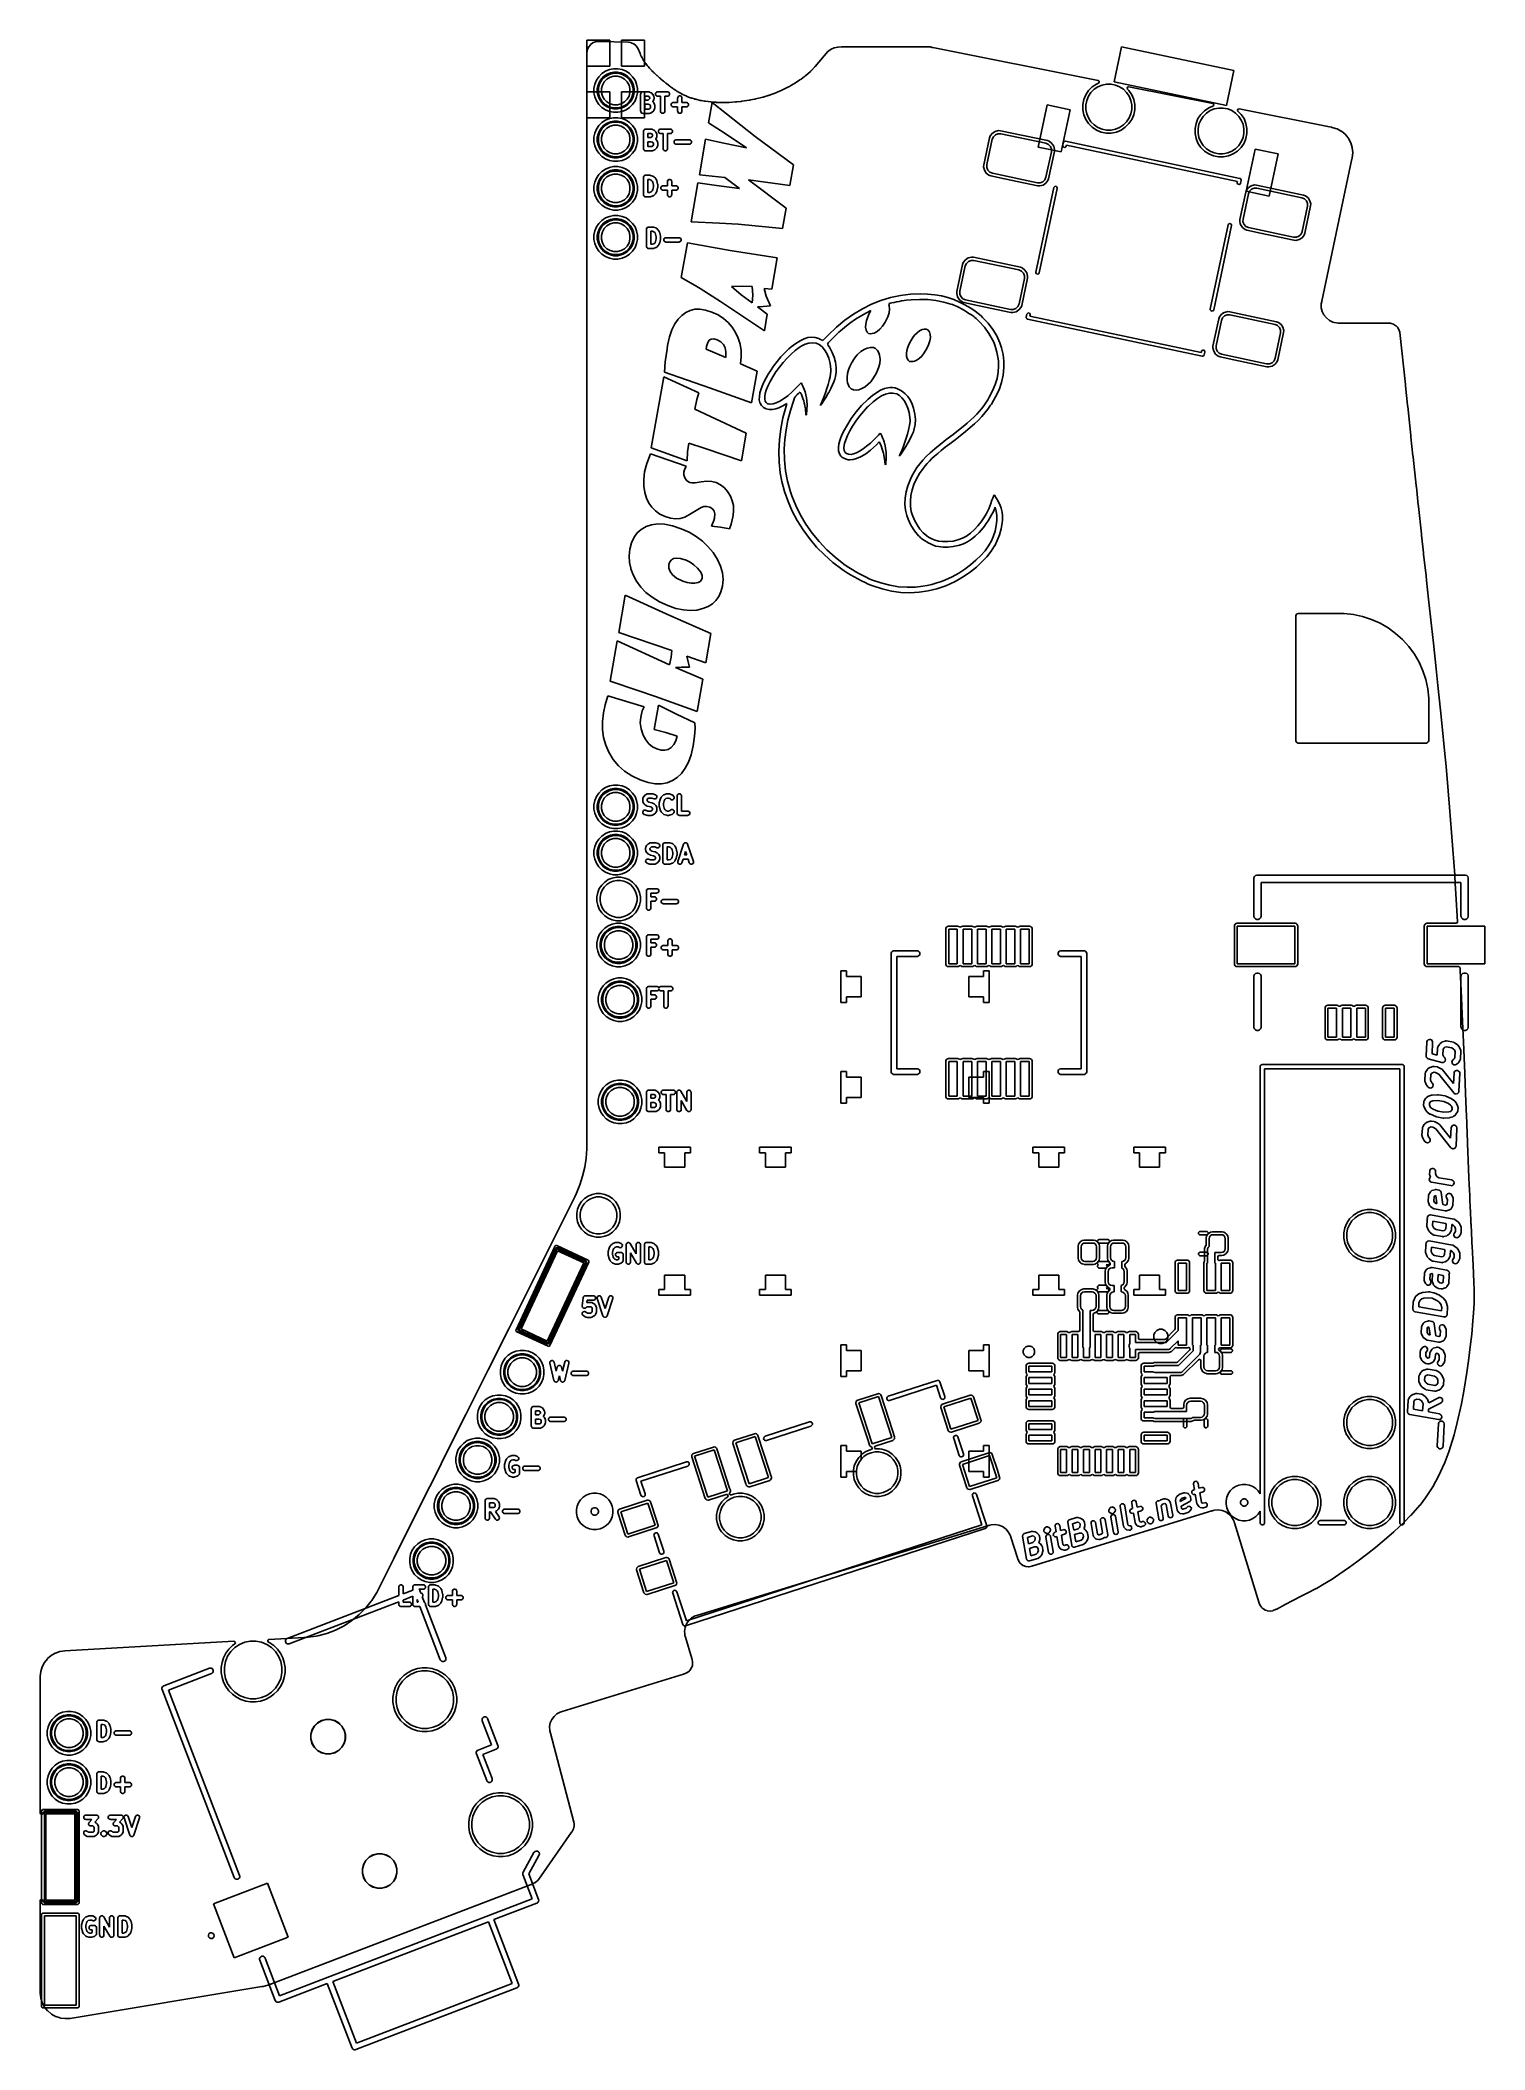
# Model space of a CAD drawing. Extents: x 121.6 to 171.8, y -137.8 to -68.
import ezdxf

# ---------------------------------------------------------------- set-up
doc = ezdxf.new("R2010")
doc.units = 0
doc.layers.add('BLACK', color=7, linetype='CONTINUOUS')

msp = doc.modelspace()

# ---------------------------------------------------------------- linework, layer by layer
at = {"layer": 'BLACK', "linetype": 'CONTINUOUS'}
for p, q in [((140.6, -68.85), (140.6, -67.95)), ((140.6, -67.95), (141.4, -67.95)), ((140.6005, -68.423259), (140.600505, -68.416419)), ((140.6005, -69.620677), (140.6005, -68.423259)), ((140.600505, -68.416419), (140.600745, -68.415996)), ((140.600524, -68.392184), (140.600525, -68.391962)), ((140.600745, -68.415996), (140.600524, -68.392184)), ((140.600525, -68.391962), (140.600561, -68.391873)), ((140.600561, -68.391873), (140.600924, -68.385697)), ((140.600924, -68.385697), (140.606613, -68.340948)), ((140.606613, -68.340948), (140.61313, -68.289674)), ((140.61313, -68.289674), (140.616636, -68.276609)), ((140.616636, -68.276609), (140.638967, -68.223471)), ((140.638967, -68.223471), (140.65281, -68.19053)), ((140.65281, -68.19053), (140.659687, -68.178888)), ((140.659687, -68.178888), (140.717616, -68.105657)), ((140.717616, -68.105657), (140.727361, -68.096286)), ((140.727361, -68.096286), (140.802808, -68.041262)), ((140.802808, -68.041262), (140.814704, -68.03485)), ((140.814704, -68.03485), (140.902137, -68.002068)), ((140.902137, -68.002068), (140.915318, -67.999078)), ((140.915318, -67.999078), (141.011461, -67.990663)), ((141.011461, -67.990663), (141.017079, -67.990554)), ((141.017079, -67.990554), (141.017241, -67.990493)), ((141.017241, -67.990493), (141.017707, -67.990506)), ((141.017707, -67.990506), (141.042034, -67.991685)), ((141.042034, -67.991685), (141.04293, -67.991223)), ((141.04293, -67.991223), (141.048747, -67.991388)), ((141.048747, -67.991388), (142.031203, -68.020283)), ((141.4, -67.95), (141.4, -68.85)), ((141.8, -68.85), (141.8, -67.95)), ((141.8, -67.95), (142.6, -67.95)), ((142.031203, -68.020283), (142.038442, -68.021026)), ((142.038442, -68.021026), (142.116475, -68.034847)), ((142.116475, -68.034847), (142.1267, -68.036658)), ((142.1267, -68.036658), (142.138354, -68.040231)), ((142.138354, -68.040231), (142.218099, -68.075814)), ((142.218099, -68.075814), (142.228544, -68.082103)), ((142.228544, -68.082103), (142.297302, -68.135924)), ((142.297302, -68.135924), (142.305914, -68.144552)), ((142.305914, -68.144552), (142.359606, -68.213415)), ((142.359606, -68.213415), (142.365874, -68.223871)), ((142.365874, -68.223871), (142.402768, -68.306975)), ((142.402768, -68.306975), (142.4049, -68.312696)), ((142.4049, -68.312696), (142.411704, -68.335039)), ((142.411704, -68.335039), (142.415186, -68.340624)), ((142.415186, -68.340624), (142.414666, -68.340948)), ((142.414666, -68.340948), (142.421833, -68.351705)), ((142.421833, -68.351705), (142.445764, -68.415996)), ((142.445764, -68.415996), (142.461928, -68.459422)), ((142.6, -67.95), (142.6, -68.85)), ((148.530156, -68.860708), (148.972995, -68.340626)), ((148.972995, -68.340626), (148.983345, -68.33143)), ((148.983345, -68.33143), (149.075194, -68.270276)), ((149.075194, -68.270276), (149.082954, -68.266049)), ((149.082954, -68.266049), (149.191602, -68.218791)), ((149.191602, -68.218791), (149.19998, -68.215999)), ((149.19998, -68.215999), (149.31526, -68.188623)), ((149.31526, -68.188623), (149.323997, -68.187351)), ((149.323997, -68.187351), (149.444769, -68.180578)), ((149.444769, -68.180578), (149.447563, -68.180501)), ((149.447563, -68.180501), (149.448387, -68.1805)), ((149.448387, -68.1805), (149.473644, -68.181323)), ((149.473644, -68.181323), (149.475182, -68.1805)), ((149.475182, -68.1805), (149.482928, -68.1805)), ((149.482928, -68.1805), (152.356785, -68.1805)), ((152.356785, -68.1805), (152.365461, -68.182417)), ((152.365461, -68.182417), (152.365644, -68.181368)), ((152.365644, -68.181368), (152.372126, -68.182498)), ((152.372126, -68.182498), (152.372128, -68.182499)), ((152.372128, -68.182499), (152.372129, -68.182498)), ((152.372129, -68.182498), (152.37213, -68.182499)), ((152.37213, -68.182499), (152.385282, -68.181323)), ((152.385282, -68.181323), (152.392264, -68.180698)), ((152.392264, -68.180698), (152.394582, -68.180545)), ((152.394582, -68.180545), (152.395636, -68.1805)), ((152.395636, -68.1805), (152.409991, -68.1805)), ((152.409991, -68.1805), (152.411638, -68.179817)), ((152.411638, -68.179817), (152.417755, -68.179556)), ((152.417755, -68.179556), (152.417863, -68.179595)), ((152.417863, -68.179595), (152.418423, -68.179532)), ((152.418423, -68.179532), (152.457885, -68.178378)), ((152.457885, -68.178378), (152.463851, -68.178561)), ((152.463851, -68.178561), (152.519592, -68.183627)), ((152.519592, -68.183627), (152.525492, -68.184523)), ((152.525492, -68.184523), (152.564001, -68.192751)), ((152.564001, -68.192751), (152.564509, -68.192863)), ((152.564509, -68.192863), (152.569847, -68.194064)), ((152.569847, -68.194064), (152.570688, -68.194628)), ((152.570688, -68.194628), (152.585525, -68.197594)), ((152.585525, -68.197594), (152.586072, -68.197718)), ((152.586072, -68.197718), (152.586137, -68.197764)), ((152.586137, -68.197764), (152.588428, -68.19831)), ((152.588428, -68.19831), (152.609099, -68.204041)), ((152.609099, -68.204041), (152.609102, -68.20404)), ((152.609102, -68.20404), (152.613401, -68.204077)), ((152.613401, -68.204077), (152.622778, -68.205045)), ((152.622778, -68.205045), (158.363293, -69.353148)), ((158.920289, -69.394145), (159.179056, -68.176743)), ((159.179056, -68.176743), (163.079713, -69.005853)), ((141.4, -68.85), (140.6, -68.85)), ((141.012512, -69.217861), (141.117861, -69.112512)), ((141.117861, -69.112512), (141.241738, -69.02974)), ((141.296846, -69.132839), (141.192024, -69.202879)), ((141.367442, -69.138559), (141.230058, -69.217877)), ((141.241738, -69.02974), (141.379384, -68.972725)), ((141.413319, -69.084595), (141.296846, -69.132839)), ((141.520677, -69.0975), (141.367442, -69.138559)), ((141.379384, -68.972725), (141.525507, -68.94366)), ((141.536965, -69.06), (141.413319, -69.084595)), ((141.520679, -69.0975), (141.520677, -69.0975)), ((141.679321, -69.0975), (141.520679, -69.0975)), ((141.525507, -68.94366), (141.674493, -68.94366)), ((141.663035, -69.06), (141.536965, -69.06)), ((141.786681, -69.084595), (141.663035, -69.06)), ((141.674493, -68.94366), (141.820616, -68.972725)), ((141.679322, -69.0975), (141.679321, -69.0975)), ((141.832557, -69.138559), (141.679322, -69.0975)), ((141.903154, -69.132839), (141.786681, -69.084595)), ((142.6, -68.85), (141.8, -68.85)), ((141.820616, -68.972725), (141.958262, -69.02974)), ((141.969941, -69.217877), (141.832557, -69.138559)), ((142.007976, -69.202879), (141.903154, -69.132839)), ((141.958262, -69.02974), (142.082139, -69.112512)), ((142.082139, -69.112512), (142.187488, -69.217861)), ((142.461928, -68.459422), (142.462677, -68.466613)), ((142.462677, -68.466613), (142.468839, -68.477989)), ((142.468839, -68.477989), (142.470062, -68.481275)), ((142.470062, -68.481275), (142.470063, -68.481277)), ((142.470063, -68.481277), (142.473355, -68.49012)), ((142.473355, -68.49012), (142.473356, -68.490121)), ((142.473356, -68.490121), (142.47395, -68.49076)), ((142.47395, -68.49076), (142.481299, -68.500995)), ((142.481299, -68.500995), (142.515124, -68.563444)), ((142.515124, -68.563444), (142.518949, -68.570505)), ((142.518949, -68.570505), (142.519629, -68.574285)), ((142.519629, -68.574285), (142.528416, -68.587982)), ((142.528416, -68.587982), (142.536164, -68.602285)), ((142.536164, -68.602285), (142.536166, -68.602288)), ((142.536166, -68.602288), (142.539308, -68.606074)), ((142.539308, -68.606074), (142.538935, -68.606383)), ((142.538935, -68.606383), (142.543484, -68.611467)), ((142.543484, -68.611467), (142.616397, -68.725112)), ((142.616397, -68.725112), (142.617878, -68.730244)), ((142.617878, -68.730244), (142.627107, -68.741807)), ((142.627107, -68.741807), (142.628498, -68.743975)), ((142.628498, -68.743975), (142.628507, -68.743988)), ((142.628507, -68.743988), (142.635104, -68.75427)), ((142.635104, -68.75427), (142.635106, -68.754271)), ((142.635106, -68.754271), (142.63852, -68.757815)), ((142.63852, -68.757815), (142.6385, -68.757834)), ((142.6385, -68.757834), (142.644035, -68.763016)), ((142.644035, -68.763016), (142.693435, -68.824907)), ((142.693435, -68.824907), (142.694262, -68.827321)), ((142.694262, -68.827321), (142.705838, -68.840449)), ((142.705838, -68.840449), (142.706603, -68.841407)), ((142.706603, -68.841407), (142.706612, -68.841417)), ((142.706612, -68.841417), (142.716787, -68.854165)), ((142.716787, -68.854165), (142.718442, -68.855561)), ((142.718442, -68.855561), (142.723704, -68.860708)), ((142.723704, -68.860708), (142.778959, -68.923368)), ((142.778959, -68.923368), (142.815201, -68.964466)), ((142.815201, -68.964466), (142.816471, -68.967522)), ((142.816471, -68.967522), (142.828352, -68.979379)), ((142.828352, -68.979379), (142.839457, -68.991972)), ((142.839457, -68.991972), (142.839458, -68.991972)), ((142.839458, -68.991972), (142.843243, -68.99486)), ((142.843243, -68.99486), (142.848232, -68.999219)), ((142.848232, -68.999219), (142.902687, -69.053564)), ((142.902687, -69.053564), (142.90329, -69.054907)), ((142.90329, -69.054907), (142.916778, -69.067628)), ((142.916778, -69.067628), (142.917279, -69.068128)), ((142.917279, -69.068128), (142.91728, -69.068129)), ((142.91728, -69.068129), (142.93051, -69.081332)), ((142.93051, -69.081332), (142.935621, -69.085399)), ((142.935621, -69.085399), (143.030749, -69.175114)), ((148.191763, -69.1849), (148.363516, -69.03561)), ((148.363516, -69.03561), (148.367904, -69.033675)), ((148.367904, -69.033675), (148.378495, -69.02259)), ((148.378495, -69.02259), (148.390072, -69.012528)), ((148.390072, -69.012528), (148.390075, -69.01252)), ((148.390075, -69.01252), (148.393087, -69.008633)), ((148.393087, -69.008633), (148.393234, -69.008747)), ((148.393234, -69.008747), (148.397436, -69.002766)), ((148.397436, -69.002766), (148.491701, -68.904114)), ((148.491701, -68.904114), (148.494352, -68.902759)), ((148.494352, -68.902759), (148.505443, -68.889732)), ((148.505443, -68.889732), (148.517266, -68.87736)), ((148.517266, -68.877358), (148.517268, -68.877357)), ((148.517266, -68.87736), (148.517266, -68.877358)), ((148.517268, -68.877357), (148.519191, -68.874332)), ((148.519191, -68.874332), (148.523321, -68.868735)), ((148.523321, -68.868735), (148.530156, -68.860708)), ((163.079713, -69.005853), (162.820946, -70.223255)), ((140.6, -70.65), (140.6, -69.75)), ((140.6, -69.75), (141.4, -69.75)), ((140.6005, -71.320677), (140.6005, -69.620677)), ((140.84366, -69.625507), (140.872725, -69.479384)), ((140.84366, -69.636965), (140.84366, -69.625507)), ((140.84366, -69.774493), (140.84366, -69.636965)), ((140.872725, -69.920616), (140.84366, -69.774493)), ((140.872725, -69.479384), (140.92974, -69.341738)), ((140.92974, -69.341738), (141.012512, -69.217861)), ((140.984595, -69.513319), (140.96, -69.636965)), ((140.96, -69.636965), (140.96, -69.763035)), ((140.96, -69.763035), (140.984595, -69.886681)), ((141.032839, -69.396846), (140.984595, -69.513319)), ((141.038559, -69.467442), (140.9975, -69.620677)), ((140.9975, -69.620677), (140.9975, -69.779322)), ((140.9975, -69.779322), (141.038559, -69.932557)), ((141.102879, -69.292024), (141.032839, -69.396846)), ((141.117877, -69.330058), (141.038559, -69.467442)), ((141.192024, -69.202879), (141.102879, -69.292024)), ((141.104278, -69.634737), (141.13806, -69.508658)), ((141.104278, -69.765263), (141.104278, -69.634737)), ((141.13806, -69.891342), (141.104278, -69.765263)), ((141.117883, -69.330051), (141.117877, -69.330058)), ((141.230051, -69.217883), (141.117883, -69.330051)), ((141.13806, -69.508658), (141.203323, -69.395619)), ((141.203323, -69.395619), (141.295619, -69.303323)), ((141.230058, -69.217877), (141.230051, -69.217883)), ((141.295619, -69.303323), (141.408658, -69.23806)), ((141.4, -69.75), (141.4, -70.65)), ((141.408658, -69.23806), (141.534737, -69.204278)), ((141.534737, -69.204278), (141.665263, -69.204278)), ((141.665263, -69.204278), (141.791342, -69.23806)), ((141.791342, -69.23806), (141.904381, -69.303323)), ((141.8, -70.65), (141.8, -69.75)), ((141.8, -69.75), (142.6, -69.75)), ((141.904381, -69.303323), (141.996677, -69.395619)), ((141.969948, -69.217883), (141.969941, -69.217877)), ((142.082116, -69.330051), (141.969948, -69.217883)), ((141.996677, -69.395619), (142.06194, -69.508658)), ((142.097121, -69.292024), (142.007976, -69.202879)), ((142.06194, -69.508658), (142.095722, -69.634737)), ((142.095722, -69.765263), (142.06194, -69.891342)), ((142.082122, -69.330058), (142.082116, -69.330051)), ((142.158277, -69.461963), (142.082122, -69.330058)), ((142.095722, -69.634737), (142.095722, -69.765263)), ((142.167161, -69.396846), (142.097121, -69.292024)), ((142.161441, -69.467444), (142.158277, -69.461963)), ((142.2025, -69.620679), (142.161441, -69.467444)), ((142.161441, -69.932556), (142.2025, -69.779321)), ((142.215405, -69.513319), (142.167161, -69.396846)), ((142.187488, -69.217861), (142.27026, -69.341738)), ((142.2025, -69.779321), (142.2025, -69.620679)), ((142.24, -69.636965), (142.215405, -69.513319)), ((142.215405, -69.886681), (142.24, -69.763035)), ((142.24, -69.763035), (142.24, -69.636965)), ((142.27026, -69.341738), (142.327275, -69.479384)), ((142.327275, -69.479384), (142.35634, -69.625507)), ((142.35634, -69.774493), (142.327275, -69.920616)), ((142.35634, -69.625507), (142.35634, -69.774493)), ((142.466541, -69.818771), (142.467982, -69.804139)), ((142.466541, -70.418771), (142.466541, -69.818771)), ((142.467982, -69.804139), (142.479181, -69.777103)), ((142.479181, -69.777103), (142.499873, -69.756411)), ((142.499873, -69.756411), (142.526909, -69.745212)), ((142.526909, -69.745212), (142.541541, -69.743771)), ((142.541541, -69.743771), (142.741541, -69.743771)), ((142.6, -69.75), (142.6, -70.65)), ((142.741541, -69.743771), (142.756173, -69.745212)), ((142.756173, -69.745212), (142.758662, -69.746243)), ((142.758662, -69.746243), (142.76135, -69.746434)), ((142.76135, -69.746434), (142.775082, -69.751689)), ((142.775082, -69.751689), (142.832225, -69.78026)), ((142.832225, -69.78026), (142.838522, -69.784223)), ((142.838522, -69.784223), (142.840353, -69.784982)), ((142.840353, -69.784982), (142.842412, -69.786672)), ((142.842412, -69.786672), (142.844668, -69.788092)), ((142.844668, -69.788092), (142.845966, -69.789589)), ((142.845966, -69.789589), (142.851718, -69.79431)), ((142.851718, -69.79431), (142.880289, -69.822882)), ((142.880289, -69.822882), (142.885009, -69.828634)), ((142.885009, -69.828634), (142.886505, -69.829931)), ((142.886505, -69.829931), (142.887924, -69.832185)), ((142.887924, -69.832185), (142.889616, -69.834247)), ((142.889616, -69.834247), (142.890374, -69.836077)), ((142.890374, -69.836077), (142.894337, -69.842373)), ((142.894337, -69.842373), (142.922908, -69.899517)), ((142.982267, -69.804139), (142.993466, -69.777103)), ((142.982267, -69.833403), (142.982267, -69.804139)), ((142.993466, -69.860439), (142.982267, -69.833403)), ((142.993466, -69.777103), (143.014158, -69.756411)), ((143.014158, -69.756411), (143.041194, -69.745212)), ((143.030749, -69.175114), (143.035315, -69.17942)), ((143.035315, -69.17942), (143.036129, -69.181073)), ((143.036129, -69.181073), (143.049812, -69.193092)), ((143.041194, -69.745212), (143.055826, -69.743771)), ((143.049812, -69.193092), (143.063063, -69.205589)), ((143.055826, -69.743771), (143.398684, -69.743771)), ((143.063063, -69.205589), (143.063072, -69.205597)), ((143.063072, -69.205597), (143.069492, -69.210379)), ((143.069492, -69.210379), (143.124949, -69.259091)), ((143.124949, -69.259091), (143.125332, -69.259839)), ((143.125332, -69.259839), (143.139962, -69.272279)), ((143.139962, -69.272279), (143.140239, -69.272522)), ((143.140239, -69.272522), (143.140248, -69.27253)), ((143.140248, -69.27253), (143.156156, -69.286503)), ((143.156156, -69.286503), (143.159297, -69.288718)), ((143.159297, -69.288718), (143.258, -69.372646)), ((143.258, -69.372646), (143.258615, -69.373777)), ((143.258615, -69.373777), (143.273205, -69.385575)), ((143.273205, -69.385575), (143.28748, -69.397713)), ((143.28748, -69.397713), (143.288428, -69.398519)), ((143.288428, -69.398519), (143.293192, -69.401737)), ((143.293192, -69.401737), (143.341517, -69.440814)), ((143.341517, -69.440814), (143.341519, -69.440816)), ((143.341519, -69.440816), (143.34576, -69.444245)), ((143.34576, -69.444245), (143.346182, -69.444993)), ((143.346182, -69.444993), (143.361242, -69.456767)), ((143.361242, -69.456767), (143.361555, -69.45702)), ((143.361555, -69.45702), (143.361608, -69.457062)), ((143.361608, -69.457062), (143.378001, -69.470317)), ((143.378001, -69.470317), (143.381297, -69.472445)), ((143.381297, -69.472445), (143.476309, -69.546723)), ((143.398684, -69.743771), (143.413316, -69.745212)), ((143.413316, -69.745212), (143.440352, -69.756411)), ((143.440352, -69.756411), (143.461044, -69.777103)), ((143.461044, -69.777103), (143.472243, -69.804139)), ((143.472243, -69.833403), (143.461044, -69.860439)), ((143.472243, -69.804139), (143.472243, -69.833403)), ((143.476309, -69.546723), (143.47728, -69.548306)), ((143.47728, -69.548306), (143.491997, -69.558988)), ((143.491997, -69.558988), (143.506344, -69.570204)), ((143.506344, -69.570204), (143.506347, -69.570205)), ((143.506347, -69.570205), (143.506367, -69.570215)), ((143.506367, -69.570215), (143.513223, -69.574394)), ((143.513223, -69.574394), (143.519926, -69.579259)), ((143.519926, -69.579259), (143.559329, -69.607859)), ((143.559329, -69.607859), (143.55933, -69.607859)), ((143.55933, -69.607859), (143.564144, -69.611353)), ((143.564144, -69.611353), (143.564958, -69.612599)), ((143.564958, -69.612599), (143.580273, -69.62306)), ((143.580273, -69.62306), (143.595297, -69.633965)), ((143.595297, -69.633965), (143.595298, -69.633965)), ((143.595298, -69.633965), (143.595922, -69.634418)), ((143.595922, -69.634418), (143.601653, -69.637664)), ((143.601653, -69.637664), (143.697433, -69.703089)), ((143.697433, -69.703089), (143.699295, -69.705596)), ((143.699295, -69.705596), (143.713869, -69.714316)), ((143.713869, -69.714316), (143.727874, -69.723883)), ((143.727874, -69.723883), (143.72788, -69.723884)), ((143.72788, -69.723884), (143.73162, -69.725479)), ((143.73162, -69.725479), (143.737691, -69.72857)), ((143.737691, -69.72857), (143.791377, -69.760694)), ((143.791377, -69.760694), (143.792795, -69.76244)), ((143.792795, -69.76244), (143.80845, -69.77091)), ((143.80845, -69.77091), (143.822508, -69.779322)), ((143.822508, -69.779322), (143.823755, -69.780068)), ((143.823755, -69.780068), (143.824896, -69.780475)), ((143.824896, -69.780475), (143.831887, -69.78359)), ((143.831887, -69.78359), (143.936901, -69.84041)), ((143.936901, -69.84041), (143.939746, -69.843393)), ((143.939746, -69.843393), (143.954363, -69.849857)), ((143.954363, -69.849857), (143.956118, -69.850807)), ((143.956118, -69.850807), (143.95612, -69.850808)), ((143.95612, -69.850808), (143.968439, -69.857474)), ((146.938378, -69.858279), (147.168967, -69.776508)), ((147.168967, -69.776508), (147.172521, -69.77645)), ((147.172521, -69.77645), (147.187699, -69.769866)), ((147.187699, -69.769866), (147.2033, -69.764334)), ((147.2033, -69.764334), (147.203301, -69.764332)), ((147.203301, -69.764332), (147.207532, -69.761812)), ((147.207532, -69.761812), (147.207831, -69.762314)), ((147.207831, -69.762314), (147.213444, -69.758697)), ((147.213444, -69.758697), (147.347683, -69.700472)), ((147.347683, -69.700472), (147.349937, -69.700337)), ((147.349937, -69.700337), (147.365953, -69.692547)), ((147.365953, -69.692547), (147.382294, -69.68546)), ((147.382294, -69.68546), (147.382295, -69.685458)), ((147.382295, -69.685458), (147.382297, -69.685458)), ((147.382297, -69.685458), (147.383311, -69.684756)), ((147.383311, -69.684756), (147.389912, -69.680895)), ((147.389912, -69.680895), (147.39927, -69.676344)), ((147.39927, -69.676344), (147.606075, -69.57577)), ((147.606075, -69.57577), (147.609995, -69.575233)), ((147.609995, -69.575233), (147.623944, -69.56708)), ((147.623944, -69.56708), (147.638474, -69.560014)), ((147.638474, -69.560014), (147.638477, -69.56001)), ((147.638477, -69.56001), (147.642402, -69.557034)), ((147.642402, -69.557034), (147.642673, -69.557392)), ((147.642673, -69.557392), (147.647983, -69.553029)), ((147.647983, -69.553029), (147.77145, -69.480868)), ((147.77145, -69.480868), (147.773922, -69.480407)), ((147.773922, -69.480407), (147.788634, -69.470824)), ((147.788634, -69.470824), (147.803797, -69.461963)), ((147.803797, -69.461963), (147.803801, -69.461957)), ((147.803801, -69.461957), (147.80533, -69.460603)), ((147.80533, -69.460603), (147.811214, -69.456119)), ((147.811214, -69.456119), (148.000739, -69.332683)), ((148.000739, -69.332683), (148.007242, -69.328448)), ((148.007242, -69.328448), (148.011481, -69.327278)), ((148.011481, -69.327278), (148.023883, -69.31761)), ((148.023883, -69.31761), (148.037061, -69.309028)), ((148.037061, -69.309028), (148.037063, -69.309024)), ((148.037063, -69.309024), (148.040585, -69.305585)), ((148.040585, -69.305585), (148.040801, -69.305806)), ((148.040801, -69.305806), (148.045664, -69.30063)), ((148.045664, -69.30063), (148.155483, -69.215029)), ((148.155483, -69.215029), (148.158117, -69.214148)), ((148.158117, -69.214148), (148.171175, -69.202796)), ((148.171175, -69.202796), (148.184827, -69.192156)), ((148.184827, -69.192156), (148.18483, -69.19215)), ((148.18483, -69.19215), (148.186726, -69.189956)), ((148.186726, -69.189956), (148.191763, -69.1849)), ((157.93294, -69.848603), (157.864901, -70.012862)), ((157.932941, -69.848601), (157.93294, -69.848603)), ((158.031719, -69.700767), (157.932941, -69.848601)), ((158.02719, -69.898976), (158.114329, -69.768563)), ((158.02719, -69.898976), (158.114329, -69.768563)), ((158.157441, -69.575045), (158.031719, -69.700767)), ((158.114329, -69.768563), (158.225237, -69.657655)), ((158.114329, -69.768563), (158.225237, -69.657655)), ((158.305275, -69.476267), (158.157441, -69.575045)), ((158.225237, -69.657655), (158.35565, -69.570516)), ((158.225237, -69.657655), (158.35565, -69.570516)), ((158.372622, -69.448371), (158.305275, -69.476267)), ((158.35565, -69.570516), (158.500558, -69.510493)), ((158.35565, -69.570516), (158.500558, -69.510493)), ((158.363293, -69.353148), (158.39509, -69.374442)), ((158.381222, -69.44378), (158.372622, -69.448371)), ((158.402516, -69.411983), (158.381222, -69.44378)), ((158.39509, -69.374442), (158.402516, -69.411983)), ((158.500558, -69.510493), (158.654391, -69.479894)), ((158.500558, -69.510493), (158.654391, -69.479894)), ((158.654391, -69.479894), (158.811239, -69.479894)), ((158.654391, -69.479894), (158.811239, -69.479894)), ((158.811239, -69.479894), (158.965072, -69.510493)), ((158.811239, -69.479894), (158.965072, -69.510493)), ((162.820946, -70.223255), (158.920289, -69.394145)), ((158.965072, -69.510493), (159.10998, -69.570516)), ((158.965072, -69.510493), (159.10998, -69.570516)), ((159.10998, -69.570516), (159.240393, -69.657655)), ((159.10998, -69.570516), (159.240393, -69.657655)), ((159.240393, -69.657655), (159.351301, -69.768563)), ((159.240393, -69.657655), (159.351301, -69.768563)), ((159.351301, -69.768563), (159.43844, -69.898976)), ((159.351301, -69.768563), (159.43844, -69.898976)), ((159.369166, -69.615313), (159.383811, -69.579958)), ((159.383811, -69.650668), (159.369166, -69.615313)), ((159.383811, -69.579958), (159.419166, -69.565313)), ((159.43391, -69.700767), (159.383811, -69.650668)), ((159.419166, -69.565313), (159.428971, -69.566283)), ((159.428971, -69.566283), (162.343692, -70.149228)), ((159.532688, -69.8486), (159.43391, -69.700767)), ((159.600728, -70.012862), (159.532688, -69.8486)), ((140.92974, -70.058262), (140.872725, -69.920616)), ((141.012512, -70.182139), (140.92974, -70.058262)), ((140.984595, -69.886681), (141.032839, -70.003154)), ((141.117861, -70.287488), (141.012512, -70.182139)), ((141.032839, -70.003154), (141.102879, -70.107976)), ((141.038559, -69.932557), (141.117877, -70.069941)), ((141.102879, -70.107976), (141.192024, -70.197121)), ((141.241738, -70.37026), (141.117861, -70.287488)), ((141.117877, -70.069941), (141.117883, -70.069948)), ((141.117883, -70.069948), (141.230051, -70.182116)), ((141.203323, -70.004381), (141.13806, -69.891342)), ((141.192024, -70.197121), (141.296846, -70.267161)), ((141.295619, -70.096677), (141.203323, -70.004381)), ((141.230051, -70.182116), (141.230058, -70.182122)), ((141.230058, -70.182122), (141.338016, -70.244451)), ((141.379384, -70.427275), (141.241738, -70.37026)), ((141.408658, -70.16194), (141.295619, -70.096677)), ((141.296846, -70.267161), (141.413319, -70.315405)), ((141.338016, -70.244451), (141.367444, -70.261441)), ((141.367444, -70.261441), (141.520679, -70.3025)), ((141.525507, -70.45634), (141.379384, -70.427275)), ((141.534737, -70.195722), (141.408658, -70.16194)), ((141.413319, -70.315405), (141.536965, -70.34)), ((141.520679, -70.3025), (141.520683, -70.3025)), ((141.520683, -70.3025), (141.679317, -70.3025)), ((141.674493, -70.45634), (141.525507, -70.45634)), ((141.665263, -70.195722), (141.534737, -70.195722)), ((141.536965, -70.34), (141.663035, -70.34)), ((141.663035, -70.34), (141.786681, -70.315405)), ((141.791342, -70.16194), (141.665263, -70.195722)), ((141.820616, -70.427275), (141.674493, -70.45634)), ((141.679317, -70.3025), (141.679321, -70.3025)), ((141.679321, -70.3025), (141.832556, -70.261441)), ((141.786681, -70.315405), (141.903154, -70.267161)), ((141.904381, -70.096677), (141.791342, -70.16194)), ((141.958262, -70.37026), (141.820616, -70.427275)), ((141.832556, -70.261441), (141.969944, -70.18212)), ((141.903154, -70.267161), (142.007976, -70.197121)), ((141.996677, -70.004381), (141.904381, -70.096677)), ((142.082139, -70.287488), (141.958262, -70.37026)), ((141.969944, -70.18212), (142.08212, -70.069944)), ((142.06194, -69.891342), (141.996677, -70.004381)), ((142.007976, -70.197121), (142.097121, -70.107976)), ((142.08212, -70.069944), (142.093268, -70.050636)), ((142.187488, -70.182139), (142.082139, -70.287488)), ((142.093268, -70.050636), (142.123198, -69.998795)), ((142.097121, -70.107976), (142.167161, -70.003154)), ((142.123198, -69.998795), (142.161441, -69.932556)), ((142.167161, -70.003154), (142.215405, -69.886681)), ((142.27026, -70.058262), (142.187488, -70.182139)), ((142.327275, -69.920616), (142.27026, -70.058262)), ((142.467982, -70.433403), (142.466541, -70.418771)), ((142.479181, -70.460439), (142.467982, -70.433403)), ((142.499873, -70.481131), (142.479181, -70.460439)), ((142.526909, -70.49233), (142.499873, -70.481131)), ((142.541541, -70.493771), (142.526909, -70.49233)), ((142.770112, -70.493771), (142.541541, -70.493771)), ((142.723837, -69.893771), (142.616541, -69.893771)), ((142.616541, -69.893771), (142.616541, -70.029485)), ((142.616541, -70.029485), (142.723837, -70.029485)), ((142.72937, -70.179485), (142.616541, -70.179485)), ((142.616541, -70.179485), (142.616541, -70.343771)), ((142.616541, -70.343771), (142.752408, -70.343771)), ((142.754255, -69.90898), (142.723837, -69.893771)), ((142.723837, -70.029485), (142.754255, -70.014275)), ((142.78674, -70.198608), (142.72937, -70.179485)), ((142.752408, -70.343771), (142.782826, -70.328561)), ((142.765615, -69.92034), (142.754255, -69.90898)), ((142.754255, -70.014275), (142.765615, -70.002915)), ((142.780826, -69.950761), (142.765615, -69.92034)), ((142.765615, -70.002915), (142.780826, -69.972495)), ((142.784744, -70.49233), (142.770112, -70.493771)), ((142.780826, -69.972495), (142.780826, -69.950761)), ((142.782826, -70.328561), (142.794186, -70.317201)), ((142.787233, -70.491298), (142.784744, -70.49233)), ((142.794187, -70.206055), (142.78674, -70.198608)), ((142.789921, -70.491108), (142.787233, -70.491298)), ((142.803653, -70.485853), (142.789921, -70.491108)), ((142.794186, -70.317201), (142.809398, -70.286779)), ((142.809398, -70.236476), (142.794187, -70.206055)), ((142.860796, -70.457282), (142.803653, -70.485853)), ((142.809398, -70.286779), (142.809398, -70.236476)), ((142.867093, -70.453318), (142.860796, -70.457282)), ((142.868924, -70.45256), (142.867093, -70.453318)), ((142.870983, -70.450869), (142.868924, -70.45256)), ((142.873239, -70.44945), (142.870983, -70.450869)), ((142.874537, -70.447952), (142.873239, -70.44945)), ((142.880289, -70.443232), (142.874537, -70.447952)), ((142.90886, -70.41466), (142.880289, -70.443232)), ((142.889616, -70.089009), (142.889461, -70.089197)), ((142.889461, -70.089197), (142.908859, -70.108595)), ((142.890373, -70.087179), (142.889616, -70.089009)), ((142.894337, -70.080883), (142.890373, -70.087179)), ((142.922908, -70.023741), (142.894337, -70.080883)), ((142.908859, -70.108595), (142.913579, -70.114347)), ((142.91358, -70.408908), (142.90886, -70.41466)), ((142.913579, -70.114347), (142.915075, -70.115644)), ((142.915075, -70.407612), (142.91358, -70.408908)), ((142.915075, -70.115644), (142.916494, -70.117898)), ((142.916493, -70.405358), (142.915075, -70.407612)), ((142.918187, -70.403295), (142.916493, -70.405358)), ((142.916494, -70.117898), (142.918186, -70.11996)), ((142.918186, -70.11996), (142.918944, -70.12179)), ((142.918945, -70.401463), (142.918187, -70.403295)), ((142.918944, -70.12179), (142.922908, -70.128087)), ((142.922908, -70.395169), (142.918945, -70.401463)), ((142.922908, -69.899517), (142.928163, -69.913249)), ((142.928163, -70.010009), (142.922908, -70.023741)), ((142.922908, -70.128087), (142.95148, -70.185229)), ((142.95148, -70.338027), (142.922908, -70.395169)), ((142.928163, -69.913249), (142.928353, -69.915935)), ((142.928353, -70.007321), (142.928163, -70.010009)), ((142.928353, -69.915935), (142.929385, -69.918425)), ((142.929385, -70.004832), (142.928353, -70.007321)), ((142.929385, -69.918425), (142.930826, -69.933057)), ((142.930826, -69.9902), (142.929385, -70.004832)), ((142.930826, -69.933057), (142.930826, -69.9902)), ((142.95148, -70.185229), (142.956735, -70.198961)), ((142.956735, -70.324295), (142.95148, -70.338027)), ((142.956735, -70.198961), (142.956926, -70.20165)), ((142.956926, -70.321605), (142.956735, -70.324295)), ((142.956926, -70.20165), (142.957957, -70.204139)), ((142.957957, -70.319117), (142.956926, -70.321605)), ((142.957957, -70.204139), (142.959398, -70.218771)), ((142.959398, -70.304485), (142.957957, -70.319117)), ((142.959398, -70.218771), (142.959398, -70.304485)), ((143.014158, -69.881131), (142.993466, -69.860439)), ((143.041194, -69.89233), (143.014158, -69.881131)), ((143.055826, -69.893771), (143.041194, -69.89233)), ((143.152255, -69.893771), (143.055826, -69.893771)), ((143.152255, -70.418771), (143.152255, -69.893771)), ((143.153696, -70.433403), (143.152255, -70.418771)), ((143.164895, -70.460439), (143.153696, -70.433403)), ((143.185587, -70.481131), (143.164895, -70.460439)), ((143.212623, -70.49233), (143.185587, -70.481131)), ((143.241887, -70.49233), (143.212623, -70.49233)), ((143.268923, -70.481131), (143.241887, -70.49233)), ((143.289615, -70.460439), (143.268923, -70.481131)), ((143.300814, -70.433403), (143.289615, -70.460439)), ((143.302255, -70.418771), (143.300814, -70.433403)), ((143.398684, -69.893771), (143.302255, -69.893771)), ((143.302255, -69.893771), (143.302255, -70.418771)), ((143.413316, -69.89233), (143.398684, -69.893771)), ((143.440352, -69.881131), (143.413316, -69.89233)), ((143.461044, -69.860439), (143.440352, -69.881131)), ((143.525125, -70.175568), (143.536324, -70.148532)), ((143.525125, -70.204832), (143.525125, -70.175568)), ((143.536324, -70.231868), (143.525125, -70.204832)), ((143.536324, -70.148532), (143.557016, -70.12784)), ((143.557016, -70.25256), (143.536324, -70.231868)), ((143.557016, -70.12784), (143.584052, -70.116641)), ((143.584052, -70.263759), (143.557016, -70.25256)), ((143.584052, -70.116641), (143.598684, -70.1152)), ((143.598684, -70.2652), (143.584052, -70.263759)), ((143.598684, -70.1152), (143.752255, -70.1152)), ((143.752255, -70.2652), (143.598684, -70.2652)), ((143.752255, -69.961628), (143.753696, -69.946996)), ((143.752255, -70.1152), (143.752255, -69.961628)), ((143.752255, -70.418771), (143.752255, -70.2652)), ((143.753696, -70.433403), (143.752255, -70.418771)), ((143.753696, -69.946996), (143.764895, -69.91996)), ((143.764895, -70.460439), (143.753696, -70.433403)), ((143.764895, -69.91996), (143.785587, -69.899268)), ((143.785587, -70.481131), (143.764895, -70.460439)), ((143.785587, -69.899268), (143.812623, -69.888069)), ((143.812623, -70.49233), (143.785587, -70.481131)), ((143.812623, -69.888069), (143.841887, -69.888069)), ((143.841887, -70.49233), (143.812623, -70.49233)), ((143.841887, -69.888069), (143.868923, -69.899268)), ((143.868923, -70.481131), (143.841887, -70.49233)), ((143.868923, -69.899268), (143.889615, -69.91996)), ((143.889615, -70.460439), (143.868923, -70.481131)), ((143.889615, -69.91996), (143.900814, -69.946996)), ((143.900814, -70.433403), (143.889615, -70.460439)), ((143.900814, -69.946996), (143.902255, -69.961628)), ((143.902255, -70.418771), (143.900814, -70.433403)), ((143.902255, -69.961628), (143.902255, -70.1152)), ((143.902255, -70.1152), (144.055827, -70.1152)), ((144.055827, -70.2652), (143.902255, -70.2652)), ((143.902255, -70.2652), (143.902255, -70.418771)), ((143.968439, -69.857474), (143.973143, -69.858927)), ((143.973143, -69.858927), (143.973026, -69.859303)), ((143.973026, -69.859303), (143.979755, -69.861089)), ((143.979755, -69.861089), (144.043746, -69.889393)), ((144.043746, -69.889393), (144.045633, -69.891183)), ((144.045633, -69.891183), (144.061953, -69.897446)), ((144.055827, -70.1152), (144.070459, -70.116641)), ((144.070459, -70.263759), (144.055827, -70.2652)), ((144.061953, -69.897446), (144.077935, -69.904515)), ((144.070459, -70.116641), (144.097495, -70.12784)), ((144.097495, -70.25256), (144.070459, -70.263759)), ((144.077935, -69.904515), (144.077936, -69.904515)), ((144.077936, -69.904515), (144.080201, -69.905022)), ((144.080201, -69.905022), (144.087203, -69.907135)), ((144.087203, -69.907135), (144.133622, -69.92495)), ((144.097495, -70.12784), (144.118187, -70.148532)), ((144.118187, -70.231868), (144.097495, -70.25256)), ((144.118187, -70.148532), (144.129386, -70.175568)), ((144.129386, -70.204832), (144.118187, -70.231868)), ((144.129386, -70.175568), (144.129386, -70.204832)), ((144.133622, -69.92495), (144.20373, -69.951856)), ((144.20373, -69.951856), (144.203731, -69.951856)), ((144.203731, -69.951856), (144.211053, -69.954666)), ((144.211053, -69.954666), (144.214351, -69.957319)), ((144.214351, -69.957319), (144.229597, -69.961782)), ((144.229597, -69.961782), (144.24443, -69.967475)), ((144.24443, -69.967475), (144.244434, -69.967474)), ((144.244434, -69.967474), (144.249285, -69.968308)), ((144.249285, -69.968308), (144.249224, -69.968663)), ((144.249224, -69.968663), (144.256187, -69.969566)), ((144.256187, -69.969566), (144.335807, -69.992878)), ((144.335807, -69.992878), (144.337764, -69.994308)), ((144.337764, -69.994308), (144.354922, -69.998474)), ((144.354922, -69.998474), (144.371854, -70.003432)), ((144.371854, -70.003432), (144.371854, -70.003431)), ((144.371854, -70.003431), (144.371855, -70.003432)), ((144.371855, -70.003432), (144.373594, -70.003586)), ((144.373594, -70.003586), (144.380971, -70.0048)), ((144.380971, -70.0048), (144.531321, -70.041312)), ((144.531321, -70.041312), (144.53448, -70.043289)), ((144.53448, -70.043289), (144.550641, -70.046004)), ((144.550641, -70.046004), (144.552383, -70.046427)), ((144.552383, -70.046427), (144.566554, -70.049869)), ((144.566554, -70.049869), (144.571475, -70.050075)), ((144.571475, -70.050075), (144.571452, -70.0506)), ((144.571452, -70.0506), (144.578211, -70.050635)), ((144.578211, -70.050635), (144.675854, -70.06704)), ((144.675854, -70.06704), (144.677655, -70.06807)), ((144.677655, -70.06807), (144.69551, -70.070343)), ((144.69551, -70.070343), (144.713241, -70.073322)), ((144.713241, -70.073322), (144.713245, -70.07332)), ((144.713245, -70.07332), (144.713904, -70.073302)), ((144.713904, -70.073302), (144.721713, -70.073678)), ((144.721713, -70.073678), (144.900999, -70.096503)), ((144.825695, -70.82005), (144.949242, -70.119379)), ((144.900999, -70.096503), (144.903873, -70.097919)), ((144.903873, -70.097919), (144.920737, -70.099016)), ((144.920737, -70.099016), (144.937488, -70.101149)), ((144.937488, -70.101149), (144.937494, -70.101147)), ((144.937494, -70.101147), (144.941842, -70.100844)), ((144.941842, -70.100844), (144.94858, -70.100828)), ((144.94858, -70.100828), (144.948826, -70.100844)), ((144.948826, -70.100844), (145.064086, -70.108345)), ((144.949242, -70.119379), (146.441207, -71.296682)), ((145.064086, -70.108345), (145.065746, -70.109092)), ((145.065746, -70.109092), (145.083979, -70.10964)), ((145.083979, -70.10964), (145.10217, -70.110824)), ((145.10217, -70.110824), (145.10217, -70.110823)), ((145.10217, -70.110823), (145.102233, -70.110828)), ((145.102233, -70.110828), (145.110146, -70.110426)), ((145.110146, -70.110426), (145.315601, -70.116603)), ((145.315601, -70.116603), (145.318314, -70.117646)), ((145.318314, -70.117646), (145.335502, -70.117202)), ((145.335502, -70.117202), (145.352666, -70.117718)), ((145.352666, -70.117718), (145.352676, -70.117714)), ((145.352676, -70.117714), (145.355943, -70.117166)), ((145.355943, -70.117166), (145.362927, -70.116493)), ((145.362927, -70.116493), (145.493562, -70.113119)), ((145.493562, -70.113119), (145.495182, -70.113681)), ((145.495182, -70.113681), (145.513501, -70.112604)), ((145.513501, -70.112604), (145.531821, -70.112131)), ((145.531821, -70.112131), (145.531822, -70.11213)), ((145.531822, -70.11213), (145.532106, -70.112123)), ((145.532106, -70.112123), (145.539524, -70.111074)), ((145.539524, -70.111074), (145.764681, -70.09784)), ((145.764681, -70.09784), (145.767414, -70.098624)), ((145.767414, -70.098624), (145.784552, -70.096672)), ((145.784552, -70.096672), (145.801758, -70.095661)), ((145.801758, -70.095661), (145.80176, -70.095659)), ((145.80176, -70.095659), (145.804776, -70.094874)), ((145.804776, -70.094874), (145.811739, -70.093575)), ((145.811739, -70.093575), (145.952083, -70.077594)), ((145.952083, -70.077594), (145.953768, -70.078017)), ((145.953768, -70.078017), (145.971878, -70.075339)), ((145.971878, -70.075339), (145.976252, -70.074841)), ((145.976252, -70.074841), (145.990303, -70.073242)), ((145.990303, -70.073242), (145.997709, -70.07152)), ((145.997709, -70.07152), (146.233856, -70.036613)), ((146.233856, -70.036613), (146.236774, -70.037171)), ((146.236774, -70.037171), (146.253541, -70.033703)), ((146.253541, -70.033703), (146.270472, -70.031201)), ((146.270472, -70.031201), (146.273826, -70.030003)), ((146.273826, -70.030003), (146.280515, -70.028125)), ((146.280515, -70.028125), (146.424394, -69.998373)), ((146.424394, -69.998373), (146.42623, -69.998657)), ((146.42623, -69.998657), (146.443888, -69.994342)), ((146.443888, -69.994342), (146.461727, -69.990654)), ((146.461727, -69.990654), (146.461731, -69.990651)), ((146.461731, -69.990651), (146.461759, -69.99064)), ((146.461759, -69.99064), (146.46938, -69.988114)), ((146.46938, -69.988114), (146.707091, -69.930038)), ((146.707091, -69.930038), (146.7103, -69.930331)), ((146.7103, -69.930331), (146.726406, -69.925319)), ((146.726406, -69.925319), (146.7428, -69.921314)), ((146.7428, -69.921314), (146.742803, -69.921311)), ((146.742803, -69.921311), (146.746831, -69.919435)), ((146.746831, -69.919435), (146.753086, -69.917016)), ((146.753086, -69.917016), (146.89449, -69.873017)), ((146.89449, -69.873017), (146.896523, -69.873123)), ((146.896523, -69.873123), (146.913509, -69.867099)), ((146.913509, -69.867099), (146.930723, -69.861743)), ((146.930723, -69.861743), (146.930728, -69.861738)), ((146.930728, -69.861738), (146.931205, -69.86148)), ((146.931205, -69.86148), (146.938378, -69.858279)), ((156.282534, -71.663926), (156.59411, -70.198074)), ((156.59411, -70.198074), (157.389148, -70.367064)), ((157.389148, -70.367064), (157.077572, -71.832916)), ((157.864901, -70.012864), (157.830215, -70.187239)), ((157.830215, -70.187239), (157.830215, -70.365042)), ((157.830215, -70.365042), (157.864901, -70.539417)), ((157.864901, -70.012862), (157.864901, -70.012864)), ((157.864901, -70.539417), (157.864901, -70.539419)), ((157.864901, -70.539419), (157.93294, -70.703678)), ((157.936568, -70.197717), (157.967167, -70.043884)), ((157.936568, -70.197717), (157.967167, -70.043884)), ((157.936568, -70.354565), (157.936568, -70.197717)), ((157.936568, -70.354565), (157.936568, -70.197717)), ((157.967167, -70.508398), (157.936568, -70.354565)), ((157.967167, -70.508398), (157.936568, -70.354565)), ((157.967167, -70.043884), (158.02719, -69.898976)), ((157.967167, -70.043884), (158.02719, -69.898976)), ((158.02719, -70.653306), (157.967167, -70.508398)), ((158.02719, -70.653306), (157.967167, -70.508398)), ((159.43844, -69.898976), (159.498463, -70.043884)), ((159.43844, -69.898976), (159.498463, -70.043884)), ((159.498463, -70.508398), (159.43844, -70.653306)), ((159.498463, -70.508398), (159.43844, -70.653306)), ((159.498463, -70.043884), (159.529062, -70.197717)), ((159.498463, -70.043884), (159.529062, -70.197717)), ((159.529062, -70.354565), (159.498463, -70.508398)), ((159.529062, -70.354565), (159.498463, -70.508398)), ((159.529062, -70.197717), (159.529062, -70.354565)), ((159.529062, -70.197717), (159.529062, -70.354565)), ((159.532688, -70.703682), (159.600728, -70.53942)), ((159.635415, -70.187243), (159.600728, -70.012862)), ((159.600728, -70.53942), (159.635415, -70.365039)), ((159.635415, -70.365039), (159.635415, -70.187243)), ((161.932376, -70.529877), (161.833598, -70.677711)), ((162.058098, -70.404155), (161.932376, -70.529877)), ((162.014986, -70.597673), (162.125894, -70.486765)), ((162.014986, -70.597673), (162.125894, -70.486765)), ((162.205932, -70.305377), (162.058098, -70.404155)), ((162.125894, -70.486765), (162.256307, -70.399626)), ((162.125894, -70.486765), (162.256307, -70.399626)), ((162.205934, -70.305376), (162.205932, -70.305377)), ((162.353019, -70.244451), (162.205934, -70.305376)), ((162.256307, -70.399626), (162.401215, -70.339603)), ((162.256307, -70.399626), (162.401215, -70.339603)), ((162.343692, -70.149228), (162.375488, -70.170522)), ((162.36162, -70.23986), (162.353019, -70.244451)), ((162.382914, -70.208063), (162.36162, -70.23986)), ((162.375488, -70.170522), (162.382914, -70.208063)), ((162.401215, -70.339603), (162.555048, -70.309004)), ((162.401215, -70.339603), (162.555048, -70.309004)), ((162.555048, -70.309004), (162.711896, -70.309004)), ((162.555048, -70.309004), (162.711896, -70.309004)), ((162.711896, -70.309004), (162.865729, -70.339603)), ((162.711896, -70.309004), (162.865729, -70.339603)), ((162.865729, -70.339603), (163.010637, -70.399626)), ((162.865729, -70.339603), (163.010637, -70.399626)), ((163.010637, -70.399626), (163.14105, -70.486765)), ((163.010637, -70.399626), (163.14105, -70.486765)), ((163.14105, -70.486765), (163.251958, -70.597673)), ((163.14105, -70.486765), (163.251958, -70.597673)), ((163.208599, -70.383199), (163.223244, -70.347844)), ((163.223244, -70.418554), (163.208599, -70.383199)), ((163.223244, -70.347844), (163.258599, -70.333199)), ((163.334567, -70.529877), (163.223244, -70.418554)), ((163.258599, -70.333199), (163.268398, -70.334169)), ((163.268398, -70.334169), (166.458133, -70.972116)), ((163.433345, -70.67771), (163.334567, -70.529877)), ((141.4, -70.65), (140.6, -70.65)), ((140.84366, -71.325507), (140.872725, -71.179384)), ((140.872725, -71.179384), (140.92974, -71.041738)), ((140.92974, -71.041738), (141.012512, -70.917861)), ((140.984595, -71.213319), (140.96, -71.336965)), ((141.032839, -71.096846), (140.984595, -71.213319)), ((141.038559, -71.167442), (140.9975, -71.320677)), ((141.012512, -70.917861), (141.117861, -70.812512)), ((141.102879, -70.992024), (141.032839, -71.096846)), ((141.117877, -71.030058), (141.038559, -71.167442)), ((141.192024, -70.902879), (141.102879, -70.992024)), ((141.104278, -71.334737), (141.13806, -71.208658)), ((141.117861, -70.812512), (141.241738, -70.72974)), ((141.117883, -71.030051), (141.117877, -71.030058)), ((141.230051, -70.917883), (141.117883, -71.030051)), ((141.13806, -71.208658), (141.203323, -71.095619)), ((141.296846, -70.832839), (141.192024, -70.902879)), ((141.203323, -71.095619), (141.295619, -71.003323)), ((141.230058, -70.917877), (141.230051, -70.917883)), ((141.367442, -70.838559), (141.230058, -70.917877)), ((141.241738, -70.72974), (141.379384, -70.672725)), ((141.295619, -71.003323), (141.408658, -70.93806)), ((141.413319, -70.784595), (141.296846, -70.832839)), ((141.520677, -70.7975), (141.367442, -70.838559)), ((141.379384, -70.672725), (141.525507, -70.64366)), ((141.408658, -70.93806), (141.534737, -70.904278)), ((141.536965, -70.76), (141.413319, -70.784595)), ((141.520679, -70.7975), (141.520677, -70.7975)), ((141.679321, -70.7975), (141.520679, -70.7975)), ((141.525507, -70.64366), (141.674493, -70.64366)), ((141.534737, -70.904278), (141.665263, -70.904278)), ((141.663035, -70.76), (141.536965, -70.76)), ((141.786681, -70.784595), (141.663035, -70.76)), ((141.665263, -70.904278), (141.791342, -70.93806)), ((141.674493, -70.64366), (141.820616, -70.672725)), ((141.679322, -70.7975), (141.679321, -70.7975)), ((141.832557, -70.838559), (141.679322, -70.7975)), ((141.903154, -70.832839), (141.786681, -70.784595)), ((141.791342, -70.93806), (141.904381, -71.003323)), ((142.6, -70.65), (141.8, -70.65)), ((141.820616, -70.672725), (141.958262, -70.72974)), ((141.969941, -70.917877), (141.832557, -70.838559)), ((142.007976, -70.902879), (141.903154, -70.832839)), ((141.904381, -71.003323), (141.996677, -71.095619)), ((141.958262, -70.72974), (142.082139, -70.812512)), ((141.969948, -70.917883), (141.969941, -70.917877)), ((142.082116, -71.030051), (141.969948, -70.917883)), ((141.996677, -71.095619), (142.06194, -71.208658)), ((142.097121, -70.992024), (142.007976, -70.902879)), ((142.06194, -71.208658), (142.095722, -71.334737)), ((142.082122, -71.030058), (142.082116, -71.030051)), ((142.147937, -71.144054), (142.082122, -71.030058)), ((142.082139, -70.812512), (142.187488, -70.917861)), ((142.167161, -71.096846), (142.097121, -70.992024)), ((142.161441, -71.167444), (142.147937, -71.144054)), ((142.2025, -71.320679), (142.161441, -71.167444)), ((142.215405, -71.213319), (142.167161, -71.096846)), ((142.187488, -70.917861), (142.27026, -71.041738)), ((142.24, -71.336965), (142.215405, -71.213319)), ((142.27026, -71.041738), (142.327275, -71.179384)), ((142.327275, -71.179384), (142.35634, -71.325507)), ((142.566541, -71.118771), (142.567982, -71.104139)), ((142.566541, -71.718771), (142.566541, -71.118771)), ((142.567982, -71.104139), (142.579181, -71.077103)), ((142.579181, -71.077103), (142.599873, -71.056411)), ((142.599873, -71.056411), (142.626909, -71.045212)), ((142.626909, -71.045212), (142.641541, -71.043771)), ((142.641541, -71.043771), (142.841541, -71.043771)), ((142.823837, -71.193771), (142.716541, -71.193771)), ((142.716541, -71.193771), (142.716541, -71.329485)), ((142.854255, -71.20898), (142.823837, -71.193771)), ((142.841541, -71.043771), (142.856173, -71.045212)), ((142.865615, -71.22034), (142.854255, -71.20898)), ((142.856173, -71.045212), (142.858662, -71.046243)), ((142.858662, -71.046243), (142.86135, -71.046434)), ((142.86135, -71.046434), (142.875082, -71.051689)), ((142.880826, -71.250761), (142.865615, -71.22034)), ((142.875082, -71.051689), (142.932225, -71.08026)), ((142.932225, -71.08026), (142.938522, -71.084223)), ((142.938522, -71.084223), (142.940353, -71.084982)), ((142.940353, -71.084982), (142.942412, -71.086672)), ((142.942412, -71.086672), (142.944668, -71.088092)), ((142.944668, -71.088092), (142.945966, -71.089589)), ((142.945966, -71.089589), (142.951718, -71.09431)), ((142.951718, -71.09431), (142.980289, -71.122882)), ((142.980289, -71.122882), (142.985009, -71.128634)), ((142.985009, -71.128634), (142.986505, -71.129931)), ((142.986505, -71.129931), (142.987924, -71.132185)), ((142.987924, -71.132185), (142.989616, -71.134247)), ((142.989616, -71.134247), (142.990374, -71.136077)), ((142.990374, -71.136077), (142.994337, -71.142373)), ((142.994337, -71.142373), (143.022908, -71.199517)), ((143.022908, -71.199517), (143.028163, -71.213249)), ((143.028163, -71.213249), (143.028353, -71.215935)), ((143.028353, -71.215935), (143.029385, -71.218425)), ((143.029385, -71.218425), (143.030826, -71.233057)), ((143.030826, -71.233057), (143.030826, -71.2902)), ((143.082267, -71.104139), (143.093466, -71.077103)), ((143.082267, -71.133403), (143.082267, -71.104139)), ((143.093466, -71.160439), (143.082267, -71.133403)), ((143.093466, -71.077103), (143.114158, -71.056411)), ((143.114158, -71.181131), (143.093466, -71.160439)), ((143.114158, -71.056411), (143.141194, -71.045212)), ((143.141194, -71.19233), (143.114158, -71.181131)), ((143.141194, -71.045212), (143.155826, -71.043771)), ((143.155826, -71.193771), (143.141194, -71.19233)), ((143.155826, -71.043771), (143.498684, -71.043771)), ((143.252255, -71.193771), (143.155826, -71.193771)), ((143.252255, -71.718771), (143.252255, -71.193771)), ((143.498684, -71.193771), (143.402255, -71.193771)), ((143.402255, -71.193771), (143.402255, -71.718771)), ((143.498684, -71.043771), (143.513316, -71.045212)), ((143.513316, -71.19233), (143.498684, -71.193771)), ((143.513316, -71.045212), (143.540352, -71.056411)), ((143.540352, -71.181131), (143.513316, -71.19233)), ((143.540352, -71.056411), (143.561044, -71.077103)), ((143.561044, -71.160439), (143.540352, -71.181131)), ((143.561044, -71.077103), (143.572243, -71.104139)), ((143.572243, -71.133403), (143.561044, -71.160439)), ((143.572243, -71.104139), (143.572243, -71.133403)), ((145.408103, -71.190224), (144.825695, -70.82005)), ((146.14273, -71.694006), (145.408103, -71.190224)), ((154.686954, -71.183079), (154.614442, -71.275713)), ((154.686955, -71.183078), (154.686954, -71.183078)), ((154.686954, -71.183078), (154.686954, -71.183079)), ((154.747048, -71.144054), (154.686955, -71.183078)), ((154.722241, -71.305072), (154.792112, -71.237005)), ((154.78562, -71.119005), (154.747048, -71.144054)), ((154.899741, -71.090439), (154.78562, -71.119005)), ((154.792112, -71.237005), (154.882713, -71.200859)), ((154.882713, -71.200859), (154.98025, -71.202136)), ((154.899745, -71.090439), (154.899741, -71.090439)), ((154.968838, -71.094921), (154.899745, -71.090439)), ((154.96885, -71.094923), (154.968838, -71.094921)), ((156.599317, -71.441489), (154.96885, -71.094923)), ((154.98025, -71.202136), (156.545286, -71.534795)), ((157.93294, -70.703678), (157.932941, -70.70368)), ((157.932941, -70.70368), (158.025343, -70.841972)), ((158.025343, -70.841972), (158.03172, -70.851515)), ((158.114329, -70.783719), (158.02719, -70.653306)), ((158.114329, -70.783719), (158.02719, -70.653306)), ((158.03172, -70.851515), (158.157441, -70.977236)), ((158.225237, -70.894627), (158.114329, -70.783719)), ((158.225237, -70.894627), (158.114329, -70.783719)), ((158.157441, -70.977236), (158.305274, -71.076014)), ((158.35565, -70.981766), (158.225237, -70.894627)), ((158.35565, -70.981766), (158.225237, -70.894627)), ((158.305274, -71.076014), (158.469536, -71.144054)), ((158.500558, -71.041789), (158.35565, -70.981766)), ((158.500558, -71.041789), (158.35565, -70.981766)), ((158.469536, -71.144054), (158.643917, -71.178741)), ((158.654391, -71.072388), (158.500558, -71.041789)), ((158.654391, -71.072388), (158.500558, -71.041789)), ((158.643917, -71.178741), (158.643923, -71.178741)), ((158.643923, -71.178741), (158.821707, -71.178741)), ((158.811239, -71.072388), (158.654391, -71.072388)), ((158.811239, -71.072388), (158.654391, -71.072388)), ((158.965072, -71.041789), (158.811239, -71.072388)), ((158.965072, -71.041789), (158.811239, -71.072388)), ((158.821707, -71.178741), (158.821713, -71.178741)), ((158.821713, -71.178741), (158.996094, -71.144054)), ((159.10998, -70.981766), (158.965072, -71.041789)), ((159.10998, -70.981766), (158.965072, -71.041789)), ((158.996094, -71.144054), (159.160356, -71.076014)), ((159.240393, -70.894627), (159.10998, -70.981766)), ((159.240393, -70.894627), (159.10998, -70.981766)), ((159.160356, -71.076014), (159.308189, -70.977236)), ((159.351301, -70.783719), (159.240393, -70.894627)), ((159.351301, -70.783719), (159.240393, -70.894627)), ((159.308189, -70.977236), (159.43391, -70.851515)), ((159.43844, -70.653306), (159.351301, -70.783719)), ((159.43844, -70.653306), (159.351301, -70.783719)), ((159.43391, -70.851515), (159.532688, -70.703682)), ((161.765558, -70.841974), (161.730872, -71.016349)), ((161.730872, -71.016349), (161.730872, -71.194152)), ((161.730872, -71.194152), (161.765558, -71.368527)), ((161.833597, -70.677713), (161.765558, -70.841972)), ((161.765558, -70.841972), (161.765558, -70.841974)), ((161.833598, -70.677711), (161.833597, -70.677713)), ((161.837225, -71.026827), (161.867824, -70.872994)), ((161.837225, -71.026827), (161.867824, -70.872994)), ((161.837225, -71.183675), (161.837225, -71.026827)), ((161.837225, -71.183675), (161.837225, -71.026827)), ((161.867824, -71.337508), (161.837225, -71.183675)), ((161.867824, -71.337508), (161.837225, -71.183675)), ((161.867824, -70.872994), (161.927847, -70.728086)), ((161.867824, -70.872994), (161.927847, -70.728086)), ((161.927847, -70.728086), (162.014986, -70.597673)), ((161.927847, -70.728086), (162.014986, -70.597673)), ((163.251958, -70.597673), (163.339097, -70.728086)), ((163.251958, -70.597673), (163.339097, -70.728086)), ((163.339097, -70.728086), (163.39912, -70.872994)), ((163.339097, -70.728086), (163.39912, -70.872994)), ((163.39912, -70.872994), (163.429719, -71.026827)), ((163.39912, -70.872994), (163.429719, -71.026827)), ((163.429719, -71.183675), (163.39912, -71.337508)), ((163.429719, -71.183675), (163.39912, -71.337508)), ((163.429719, -71.026827), (163.429719, -71.183675)), ((163.429719, -71.026827), (163.429719, -71.183675)), ((163.501385, -70.841972), (163.433345, -70.67771)), ((163.536072, -71.016353), (163.501385, -70.841972)), ((163.501385, -71.36853), (163.536072, -71.194149)), ((163.536072, -71.194149), (163.536072, -71.016353)), ((166.458133, -70.972116), (166.464168, -70.973325)), ((166.464168, -70.973325), (166.46438, -70.97351)), ((166.46438, -70.97351), (166.488641, -70.978229)), ((166.488641, -70.978229), (166.488674, -70.978251)), ((166.488674, -70.978251), (166.493175, -70.97936)), ((166.493175, -70.97936), (166.616513, -71.016358)), ((166.616513, -71.016358), (166.655217, -71.027968)), ((166.655217, -71.027968), (166.664388, -71.031745)), ((166.664388, -71.031745), (166.782806, -71.094922)), ((166.782806, -71.094922), (166.811429, -71.110192)), ((166.811429, -71.110192), (166.819673, -71.115705)), ((166.819673, -71.115705), (166.948341, -71.22163)), ((166.948341, -71.22163), (166.955334, -71.228661)), ((166.955334, -71.228661), (166.993649, -71.275716)), ((140.6005, -72.355532), (140.6005, -71.320677)), ((140.84366, -71.336965), (140.84366, -71.325507)), ((140.84366, -71.474493), (140.84366, -71.336965)), ((140.872725, -71.620616), (140.84366, -71.474493)), ((140.92974, -71.758262), (140.872725, -71.620616)), ((141.012512, -71.882139), (140.92974, -71.758262)), ((140.96, -71.336965), (140.96, -71.463035)), ((140.96, -71.463035), (140.984595, -71.586681)), ((140.984595, -71.586681), (141.032839, -71.703154)), ((140.9975, -71.320677), (140.9975, -71.479322)), ((140.9975, -71.479322), (141.038559, -71.632557)), ((141.117861, -71.987488), (141.012512, -71.882139)), ((141.032839, -71.703154), (141.102879, -71.807976)), ((141.038559, -71.632557), (141.117877, -71.769941)), ((141.102879, -71.807976), (141.192024, -71.897121)), ((141.104278, -71.465263), (141.104278, -71.334737)), ((141.13806, -71.591342), (141.104278, -71.465263)), ((141.117877, -71.769941), (141.117883, -71.769948)), ((141.117883, -71.769948), (141.230051, -71.882116)), ((141.203323, -71.704381), (141.13806, -71.591342)), ((141.192024, -71.897121), (141.296846, -71.967161)), ((141.295619, -71.796677), (141.203323, -71.704381)), ((141.230051, -71.882116), (141.230058, -71.882122)), ((141.230058, -71.882122), (141.367442, -71.96144)), ((141.408658, -71.86194), (141.295619, -71.796677)), ((141.534737, -71.895722), (141.408658, -71.86194)), ((141.665263, -71.895722), (141.534737, -71.895722)), ((141.791342, -71.86194), (141.665263, -71.895722)), ((141.904381, -71.796677), (141.791342, -71.86194)), ((141.832556, -71.961441), (141.969944, -71.88212)), ((141.903154, -71.967161), (142.007976, -71.897121)), ((141.996677, -71.704381), (141.904381, -71.796677)), ((141.969944, -71.88212), (142.08212, -71.769944)), ((142.06194, -71.591342), (141.996677, -71.704381)), ((142.007976, -71.897121), (142.097121, -71.807976)), ((142.095722, -71.465263), (142.06194, -71.591342)), ((142.08212, -71.769944), (142.161441, -71.632556)), ((142.187488, -71.882139), (142.082139, -71.987488)), ((142.095722, -71.334737), (142.095722, -71.465263)), ((142.097121, -71.807976), (142.167161, -71.703154)), ((142.161441, -71.632556), (142.2025, -71.479321)), ((142.167161, -71.703154), (142.215405, -71.586681)), ((142.27026, -71.758262), (142.187488, -71.882139)), ((142.2025, -71.479321), (142.2025, -71.320679)), ((142.215405, -71.586681), (142.24, -71.463035)), ((142.24, -71.463035), (142.24, -71.336965)), ((142.327275, -71.620616), (142.27026, -71.758262)), ((142.35634, -71.474493), (142.327275, -71.620616)), ((142.35634, -71.325507), (142.35634, -71.474493)), ((142.567982, -71.733403), (142.566541, -71.718771)), ((142.579181, -71.760439), (142.567982, -71.733403)), ((142.599873, -71.781131), (142.579181, -71.760439)), ((142.626909, -71.79233), (142.599873, -71.781131)), ((142.641541, -71.793771), (142.626909, -71.79233)), ((142.870112, -71.793771), (142.641541, -71.793771)), ((142.716541, -71.329485), (142.823837, -71.329485)), ((142.82937, -71.479485), (142.716541, -71.479485)), ((142.716541, -71.479485), (142.716541, -71.643771)), ((142.716541, -71.643771), (142.852408, -71.643771)), ((142.823837, -71.329485), (142.854255, -71.314275)), ((142.88674, -71.498608), (142.82937, -71.479485)), ((142.852408, -71.643771), (142.882826, -71.628561)), ((142.854255, -71.314275), (142.865615, -71.302915)), ((142.865615, -71.302915), (142.880826, -71.272495)), ((142.884744, -71.79233), (142.870112, -71.793771)), ((142.880826, -71.272495), (142.880826, -71.250761)), ((142.882826, -71.628561), (142.894186, -71.617201)), ((142.887233, -71.791298), (142.884744, -71.79233)), ((142.894187, -71.506055), (142.88674, -71.498608)), ((142.889921, -71.791108), (142.887233, -71.791298)), ((142.903653, -71.785853), (142.889921, -71.791108)), ((142.894186, -71.617201), (142.909398, -71.586779)), ((142.909398, -71.536476), (142.894187, -71.506055)), ((142.960796, -71.757282), (142.903653, -71.785853)), ((142.909398, -71.586779), (142.909398, -71.536476)), ((142.967093, -71.753318), (142.960796, -71.757282)), ((142.968924, -71.75256), (142.967093, -71.753318)), ((142.970983, -71.750869), (142.968924, -71.75256)), ((142.973239, -71.74945), (142.970983, -71.750869)), ((142.974537, -71.747952), (142.973239, -71.74945)), ((142.980289, -71.743232), (142.974537, -71.747952)), ((143.00886, -71.71466), (142.980289, -71.743232)), ((142.989616, -71.389009), (142.989461, -71.389197)), ((142.989461, -71.389197), (143.008859, -71.408595)), ((142.990373, -71.387179), (142.989616, -71.389009)), ((142.994337, -71.380883), (142.990373, -71.387179)), ((143.022908, -71.323741), (142.994337, -71.380883)), ((143.008859, -71.408595), (143.013579, -71.414347)), ((143.01358, -71.708908), (143.00886, -71.71466)), ((143.013579, -71.414347), (143.015075, -71.415644)), ((143.015075, -71.707612), (143.01358, -71.708908)), ((143.015075, -71.415644), (143.016494, -71.417898)), ((143.016493, -71.705358), (143.015075, -71.707612)), ((143.018187, -71.703295), (143.016493, -71.705358)), ((143.016494, -71.417898), (143.018186, -71.41996)), ((143.018186, -71.41996), (143.018944, -71.42179)), ((143.018945, -71.701463), (143.018187, -71.703295)), ((143.018944, -71.42179), (143.022908, -71.428087)), ((143.022908, -71.695169), (143.018945, -71.701463)), ((143.028163, -71.310009), (143.022908, -71.323741)), ((143.022908, -71.428087), (143.05148, -71.485229)), ((143.05148, -71.638027), (143.022908, -71.695169)), ((143.028353, -71.307321), (143.028163, -71.310009)), ((143.029385, -71.304832), (143.028353, -71.307321)), ((143.030826, -71.2902), (143.029385, -71.304832)), ((143.05148, -71.485229), (143.056735, -71.498961)), ((143.056735, -71.624295), (143.05148, -71.638027)), ((143.056735, -71.498961), (143.056926, -71.50165)), ((143.056926, -71.621605), (143.056735, -71.624295)), ((143.056926, -71.50165), (143.057957, -71.504139)), ((143.057957, -71.619117), (143.056926, -71.621605)), ((143.057957, -71.504139), (143.059398, -71.518771)), ((143.059398, -71.604485), (143.057957, -71.619117)), ((143.059398, -71.518771), (143.059398, -71.604485)), ((143.253696, -71.733403), (143.252255, -71.718771)), ((143.264895, -71.760439), (143.253696, -71.733403)), ((143.285587, -71.781131), (143.264895, -71.760439)), ((143.312623, -71.79233), (143.285587, -71.781131)), ((143.341887, -71.79233), (143.312623, -71.79233)), ((143.368923, -71.781131), (143.341887, -71.79233)), ((143.389615, -71.760439), (143.368923, -71.781131)), ((143.400814, -71.733403), (143.389615, -71.760439)), ((143.402255, -71.718771), (143.400814, -71.733403)), ((143.625125, -71.475568), (143.636324, -71.448532)), ((143.625125, -71.504832), (143.625125, -71.475568)), ((143.636324, -71.531868), (143.625125, -71.504832)), ((143.636324, -71.448532), (143.657016, -71.42784)), ((143.657016, -71.55256), (143.636324, -71.531868)), ((143.657016, -71.42784), (143.684052, -71.416641)), ((143.684052, -71.563759), (143.657016, -71.55256)), ((143.684052, -71.416641), (143.698684, -71.4152)), ((143.698684, -71.5652), (143.684052, -71.563759)), ((143.698684, -71.4152), (144.155827, -71.4152)), ((144.155827, -71.5652), (143.698684, -71.5652)), ((144.155827, -71.4152), (144.170459, -71.416641)), ((144.170459, -71.563759), (144.155827, -71.5652)), ((144.170459, -71.416641), (144.197495, -71.42784)), ((144.197495, -71.55256), (144.170459, -71.563759)), ((144.197495, -71.42784), (144.218187, -71.448532)), ((144.218187, -71.531868), (144.197495, -71.55256)), ((144.218187, -71.448532), (144.229386, -71.475568)), ((144.229386, -71.504832), (144.218187, -71.531868)), ((144.229386, -71.475568), (144.229386, -71.504832)), ((144.506807, -72.628552), (144.724732, -71.392637)), ((144.724732, -71.392637), (145.354913, -71.530912)), ((145.354913, -71.530912), (146.14273, -71.694006)), ((146.441207, -71.296682), (147.781402, -72.286141)), ((154.590428, -71.340666), (154.389402, -72.286431)), ((154.496615, -72.275028), (154.683735, -71.394695)), ((154.590429, -71.340665), (154.590428, -71.340666)), ((154.59043, -71.340662), (154.590429, -71.340665)), ((154.614441, -71.275716), (154.59043, -71.340662)), ((154.614442, -71.275714), (154.614441, -71.275715)), ((154.614441, -71.275715), (154.614441, -71.275716)), ((154.614442, -71.275713), (154.614442, -71.275714)), ((154.683735, -71.394695), (154.722241, -71.305072)), ((157.077572, -71.832916), (156.282534, -71.663926)), ((156.545286, -71.534795), (156.63491, -71.5733)), ((156.737845, -71.83131), (156.550725, -72.711643)), ((156.599319, -71.44149), (156.599315, -71.441489)), ((156.599315, -71.441489), (156.599317, -71.441489)), ((156.664265, -71.465501), (156.599319, -71.44149)), ((156.63491, -71.5733), (156.702976, -71.643172)), ((156.64403, -72.765676), (156.845059, -71.8199)), ((156.756903, -71.538015), (156.664265, -71.465501)), ((156.702976, -71.643172), (156.739122, -71.733773)), ((156.739122, -71.733773), (156.737845, -71.83131)), ((156.820976, -71.636679), (156.756903, -71.538015)), ((156.849542, -71.750802), (156.820976, -71.636679)), ((156.845059, -71.8199), (156.849542, -71.750802)), ((157.132481, -71.631965), (157.132788, -71.608556)), ((157.157492, -71.670479), (157.132481, -71.631965)), ((157.132788, -71.608556), (157.15358, -71.510741)), ((157.15358, -71.510741), (157.162821, -71.489232)), ((157.202411, -71.680027), (157.157492, -71.670479)), ((157.162821, -71.489232), (157.17783, -71.479485)), ((157.17783, -71.479485), (157.201335, -71.46422)), ((157.201335, -71.46422), (157.224744, -71.464527)), ((157.240925, -71.655016), (157.202411, -71.680027)), ((157.224744, -71.464527), (163.289259, -72.75358)), ((157.250166, -71.633506), (157.240925, -71.655016)), ((157.258482, -71.594379), (157.250166, -71.633506)), ((163.205619, -72.858483), (157.258482, -71.594379)), ((161.765558, -71.368527), (161.765558, -71.368529)), ((161.765558, -71.368529), (161.833597, -71.532788)), ((161.833597, -71.532788), (161.833598, -71.53279)), ((161.833598, -71.53279), (161.900258, -71.632556)), ((161.927847, -71.482416), (161.867824, -71.337508)), ((161.927847, -71.482416), (161.867824, -71.337508)), ((161.900258, -71.632556), (161.932377, -71.680625)), ((162.014986, -71.612829), (161.927847, -71.482416)), ((162.014986, -71.612829), (161.927847, -71.482416)), ((161.932377, -71.680625), (162.058098, -71.806346)), ((162.125894, -71.723737), (162.014986, -71.612829)), ((162.125894, -71.723737), (162.014986, -71.612829)), ((162.058098, -71.806346), (162.205931, -71.905124)), ((162.256307, -71.810876), (162.125894, -71.723737)), ((162.256307, -71.810876), (162.125894, -71.723737)), ((162.205931, -71.905124), (162.370193, -71.973164)), ((162.401215, -71.870899), (162.256307, -71.810876)), ((162.401215, -71.870899), (162.256307, -71.810876)), ((162.555048, -71.901498), (162.401215, -71.870899)), ((162.555048, -71.901498), (162.401215, -71.870899)), ((162.711896, -71.901498), (162.555048, -71.901498)), ((162.711896, -71.901498), (162.555048, -71.901498)), ((162.865729, -71.870899), (162.711896, -71.901498)), ((162.865729, -71.870899), (162.711896, -71.901498)), ((163.010637, -71.810876), (162.865729, -71.870899)), ((163.010637, -71.810876), (162.865729, -71.870899)), ((162.896751, -71.973164), (163.061013, -71.905124)), ((163.14105, -71.723737), (163.010637, -71.810876)), ((163.14105, -71.723737), (163.010637, -71.810876)), ((163.061013, -71.905124), (163.208846, -71.806346)), ((163.251958, -71.612829), (163.14105, -71.723737)), ((163.251958, -71.612829), (163.14105, -71.723737)), ((163.208846, -71.806346), (163.334567, -71.680625)), ((163.339097, -71.482416), (163.251958, -71.612829)), ((163.339097, -71.482416), (163.251958, -71.612829)), ((163.334567, -71.680625), (163.433345, -71.532792)), ((163.39912, -71.337508), (163.339097, -71.482416)), ((163.39912, -71.337508), (163.339097, -71.482416)), ((163.433345, -71.532792), (163.501385, -71.36853)), ((163.512414, -73.200684), (163.82399, -71.734832)), ((163.82399, -71.734832), (164.619028, -71.903822)), ((164.619028, -71.903822), (164.307452, -73.369674)), ((166.993649, -71.275716), (167.046534, -71.340665)), ((167.046534, -71.340665), (167.060566, -71.357897)), ((167.060566, -71.357897), (167.066034, -71.36617)), ((167.066034, -71.36617), (167.14369, -71.513632)), ((167.14369, -71.513632), (167.147418, -71.522822)), ((167.147418, -71.522822), (167.194442, -71.682708)), ((167.210709, -71.86839), (167.191842, -72.037242)), ((167.194442, -71.682708), (167.196283, -71.692453)), ((167.196283, -71.692453), (167.210827, -71.858475)), ((167.210827, -71.858475), (167.210709, -71.86839)), ((140.6005, -73.020677), (140.6005, -72.355532)), ((140.92974, -72.741738), (141.012512, -72.617861)), ((141.012512, -72.617861), (141.117861, -72.512512)), ((141.192024, -72.602879), (141.102879, -72.692024)), ((141.241738, -72.07026), (141.117861, -71.987488)), ((141.117861, -72.512512), (141.241738, -72.42974)), ((141.230051, -72.617883), (141.117883, -72.730051)), ((141.296846, -72.532839), (141.192024, -72.602879)), ((141.230058, -72.617877), (141.230051, -72.617883)), ((141.367442, -72.538559), (141.230058, -72.617877)), ((141.379384, -72.127275), (141.241738, -72.07026)), ((141.241738, -72.42974), (141.379384, -72.372725)), ((141.295619, -72.703323), (141.408658, -72.63806)), ((141.296846, -71.967161), (141.413319, -72.015405)), ((141.413319, -72.484595), (141.296846, -72.532839)), ((141.367442, -71.96144), (141.367444, -71.961441)), ((141.520677, -72.4975), (141.367442, -72.538559)), ((141.367444, -71.961441), (141.520679, -72.0025)), ((141.525507, -72.15634), (141.379384, -72.127275)), ((141.379384, -72.372725), (141.525507, -72.34366)), ((141.408658, -72.63806), (141.534737, -72.604278)), ((141.413319, -72.015405), (141.536965, -72.04)), ((141.536965, -72.46), (141.413319, -72.484595)), ((141.520679, -72.4975), (141.520677, -72.4975)), ((141.520679, -72.0025), (141.520683, -72.0025)), ((141.679321, -72.4975), (141.520679, -72.4975)), ((141.520683, -72.0025), (141.679317, -72.0025)), ((141.674493, -72.15634), (141.525507, -72.15634)), ((141.525507, -72.34366), (141.674493, -72.34366)), ((141.534737, -72.604278), (141.665263, -72.604278)), ((141.536965, -72.04), (141.663035, -72.04)), ((141.663035, -72.46), (141.536965, -72.46)), ((141.663035, -72.04), (141.786681, -72.015405)), ((141.786681, -72.484595), (141.663035, -72.46)), ((141.665263, -72.604278), (141.791342, -72.63806)), ((141.820616, -72.127275), (141.674493, -72.15634)), ((141.674493, -72.34366), (141.820616, -72.372725)), ((141.679317, -72.0025), (141.679321, -72.0025)), ((141.679321, -72.0025), (141.832556, -71.961441)), ((141.679322, -72.4975), (141.679321, -72.4975)), ((141.832557, -72.538559), (141.679322, -72.4975)), ((141.786681, -72.015405), (141.903154, -71.967161)), ((141.903154, -72.532839), (141.786681, -72.484595)), ((141.791342, -72.63806), (141.904381, -72.703323)), ((141.958262, -72.07026), (141.820616, -72.127275)), ((141.820616, -72.372725), (141.958262, -72.42974)), ((141.969941, -72.617877), (141.832557, -72.538559)), ((142.007976, -72.602879), (141.903154, -72.532839)), ((142.082139, -71.987488), (141.958262, -72.07026)), ((141.958262, -72.42974), (142.082139, -72.512512)), ((141.969948, -72.617883), (141.969941, -72.617877)), ((142.082116, -72.730051), (141.969948, -72.617883)), ((142.097121, -72.692024), (142.007976, -72.602879)), ((142.082139, -72.512512), (142.187488, -72.617861)), ((142.187488, -72.617861), (142.27026, -72.741738)), ((142.599873, -72.656411), (142.626909, -72.645212)), ((142.626909, -72.645212), (142.641541, -72.643771)), ((142.641541, -72.643771), (142.784398, -72.643771)), ((142.784398, -72.643771), (142.791803, -72.6445)), ((142.791803, -72.6445), (142.793778, -72.64436)), ((142.793778, -72.64436), (142.796375, -72.64495)), ((142.796375, -72.64495), (142.79903, -72.645212)), ((142.79903, -72.645212), (142.800861, -72.64597)), ((142.800861, -72.64597), (142.808115, -72.64762)), ((142.808115, -72.64762), (142.893828, -72.676191)), ((145.38702, -72.72442), (144.506807, -72.628552)), ((147.781402, -72.286141), (147.654801, -73.00413)), ((154.3894, -72.286445), (154.384917, -72.355532)), ((154.384917, -72.355532), (154.384918, -72.355536)), ((154.384918, -72.355536), (154.413484, -72.469659)), ((154.389402, -72.286431), (154.3894, -72.286445)), ((154.413484, -72.469659), (154.477557, -72.568323)), ((154.477557, -72.568323), (154.570195, -72.640837)), ((154.495338, -72.372565), (154.496615, -72.275028)), ((154.531484, -72.463166), (154.495338, -72.372565)), ((154.59955, -72.533038), (154.531484, -72.463166)), ((154.570195, -72.640837), (154.635141, -72.664848)), ((154.689174, -72.571543), (154.59955, -72.533038)), ((156.25421, -72.904202), (154.689174, -72.571543)), ((162.370193, -71.973164), (162.544574, -72.007851)), ((162.544574, -72.007851), (162.54458, -72.007851)), ((162.54458, -72.007851), (162.722364, -72.007851)), ((162.722364, -72.007851), (162.72237, -72.007851)), ((162.72237, -72.007851), (162.896751, -71.973164)), ((167.18475, -72.071934), (166.138586, -77.016536)), ((167.184752, -72.071923), (167.18475, -72.071924)), ((167.18475, -72.071924), (167.18475, -72.071934)), ((167.186124, -72.065427), (167.184752, -72.071923)), ((167.190977, -72.042467), (167.186091, -72.065323)), ((167.186091, -72.065323), (167.186124, -72.065427)), ((167.19107, -72.042029), (167.190977, -72.042467)), ((167.191842, -72.037242), (167.19107, -72.042029)), ((140.6005, -74.720677), (140.6005, -73.020677)), ((140.84366, -73.025507), (140.872725, -72.879384)), ((140.84366, -73.036965), (140.84366, -73.025507)), ((140.84366, -73.174493), (140.84366, -73.036965)), ((140.872725, -73.320616), (140.84366, -73.174493)), ((140.872725, -72.879384), (140.92974, -72.741738)), ((140.92974, -73.458262), (140.872725, -73.320616)), ((140.984595, -72.913319), (140.96, -73.036965)), ((140.96, -73.036965), (140.96, -73.163035)), ((140.96, -73.163035), (140.984595, -73.286681)), ((141.032839, -72.796846), (140.984595, -72.913319)), ((140.984595, -73.286681), (141.032839, -73.403154)), ((141.038559, -72.867442), (140.9975, -73.020677)), ((140.9975, -73.020677), (140.9975, -73.179322)), ((140.9975, -73.179322), (141.038559, -73.332557)), ((141.102879, -72.692024), (141.032839, -72.796846)), ((141.117877, -72.730058), (141.038559, -72.867442)), ((141.038559, -73.332557), (141.117877, -73.469941)), ((141.104278, -73.034737), (141.13806, -72.908658)), ((141.104278, -73.165263), (141.104278, -73.034737)), ((141.13806, -73.291342), (141.104278, -73.165263)), ((141.117883, -72.730051), (141.117877, -72.730058)), ((141.13806, -72.908658), (141.203323, -72.795619)), ((141.203323, -73.404381), (141.13806, -73.291342)), ((141.203323, -72.795619), (141.295619, -72.703323)), ((141.904381, -72.703323), (141.996677, -72.795619)), ((141.996677, -72.795619), (142.06194, -72.908658)), ((142.06194, -73.291342), (141.996677, -73.404381)), ((142.06194, -72.908658), (142.095722, -73.034737)), ((142.095722, -73.165263), (142.06194, -73.291342)), ((142.082122, -72.730058), (142.082116, -72.730051)), ((142.08212, -73.469944), (142.161441, -73.332556)), ((142.140183, -72.830624), (142.082122, -72.730058)), ((142.095722, -73.034737), (142.095722, -73.165263)), ((142.167161, -72.796846), (142.097121, -72.692024)), ((142.161441, -72.867444), (142.140183, -72.830624)), ((142.2025, -73.020679), (142.161441, -72.867444)), ((142.161441, -73.332556), (142.2025, -73.179321)), ((142.215405, -72.913319), (142.167161, -72.796846)), ((142.167161, -73.403154), (142.215405, -73.286681)), ((142.2025, -73.179321), (142.2025, -73.020679)), ((142.24, -73.036965), (142.215405, -72.913319)), ((142.215405, -73.286681), (142.24, -73.163035)), ((142.24, -73.163035), (142.24, -73.036965)), ((142.27026, -72.741738), (142.327275, -72.879384)), ((142.327275, -73.320616), (142.27026, -73.458262)), ((142.327275, -72.879384), (142.35634, -73.025507)), ((142.35634, -73.174493), (142.327275, -73.320616)), ((142.35634, -73.025507), (142.35634, -73.174493)), ((142.566541, -72.718771), (142.567982, -72.704139)), ((142.566541, -73.318771), (142.566541, -72.718771)), ((142.567982, -73.333403), (142.566541, -73.318771)), ((142.567982, -72.704139), (142.579181, -72.677103)), ((142.579181, -73.360439), (142.567982, -73.333403)), ((142.579181, -72.677103), (142.599873, -72.656411)), ((142.772228, -72.793771), (142.716541, -72.793771)), ((142.716541, -72.793771), (142.716541, -73.243771)), ((142.716541, -73.243771), (142.772228, -73.243771)), ((142.829598, -72.812894), (142.772228, -72.793771)), ((142.772228, -73.243771), (142.829598, -73.224647)), ((142.865615, -72.848911), (142.829598, -72.812894)), ((142.829598, -73.224647), (142.865615, -73.18863)), ((142.885061, -72.887803), (142.865615, -72.848911)), ((142.865615, -73.18863), (142.885061, -73.149738)), ((142.909398, -72.985148), (142.885061, -72.887803)), ((142.885061, -73.149738), (142.909398, -73.052393)), ((142.893828, -72.676191), (142.907254, -72.682185)), ((142.907254, -72.682185), (142.909289, -72.68395)), ((142.909289, -72.68395), (142.91178, -72.684982)), ((142.909398, -73.052393), (142.909398, -72.985148)), ((142.91178, -72.684982), (142.923145, -72.694309)), ((142.923145, -73.343233), (142.91178, -73.35256)), ((142.923145, -72.694309), (142.980288, -72.751452)), ((142.980288, -73.28609), (142.923145, -73.343233)), ((142.980288, -72.751452), (142.985008, -72.757204)), ((142.985008, -73.280337), (142.980288, -73.28609)), ((142.985008, -72.757204), (142.986505, -72.758502)), ((142.986505, -73.27904), (142.985008, -73.280337)), ((142.986505, -72.758502), (142.987924, -72.760757)), ((142.987924, -73.276784), (142.986505, -73.27904)), ((142.987924, -72.760757), (142.989615, -72.762817)), ((142.989615, -73.274725), (142.987924, -73.276784)), ((142.989615, -72.762817), (142.990372, -72.764646)), ((142.990372, -73.272895), (142.989615, -73.274725)), ((142.990372, -72.764646), (142.994337, -72.770944)), ((142.994337, -73.266598), (142.990372, -73.272895)), ((142.994337, -72.770944), (143.022908, -72.828088)), ((143.022908, -73.209454), (142.994337, -73.266598)), ((143.022908, -72.828088), (143.023316, -72.829155)), ((143.023316, -73.208386), (143.022908, -73.209454)), ((143.023316, -72.829155), (143.02364, -72.829592)), ((143.02364, -73.20795), (143.023316, -73.208386)), ((143.02364, -72.829592), (143.025841, -72.835752)), ((143.025841, -73.201789), (143.02364, -73.20795)), ((143.025841, -72.835752), (143.028163, -72.84182)), ((143.028163, -73.195722), (143.025841, -73.201789)), ((143.028163, -72.84182), (143.028201, -72.842358)), ((143.028201, -73.195183), (143.028163, -73.195722)), ((143.028201, -72.842358), (143.028587, -72.843438)), ((143.028587, -73.194104), (143.028201, -73.195183)), ((143.028587, -72.843438), (143.057159, -72.957723)), ((143.057159, -73.079819), (143.028587, -73.194104)), ((143.057159, -72.957723), (143.057534, -72.960261)), ((143.057534, -73.07728), (143.057159, -73.079819)), ((143.057534, -72.960261), (143.057957, -72.961282)), ((143.057957, -73.07626), (143.057534, -73.07728)), ((143.057957, -72.961282), (143.058499, -72.966793)), ((143.058499, -73.070748), (143.057957, -73.07626)), ((143.058499, -72.966793), (143.059309, -72.972268)), ((143.059309, -73.065274), (143.058499, -73.070748)), ((143.059309, -72.972268), (143.059146, -72.97336)), ((143.059146, -72.97336), (143.059398, -72.975914)), ((143.059398, -73.061628), (143.059146, -73.064181)), ((143.059146, -73.064181), (143.059309, -73.065274)), ((143.059398, -72.975914), (143.059398, -73.061628)), ((143.167982, -73.075568), (143.179181, -73.048532)), ((143.167982, -73.104832), (143.167982, -73.075568)), ((143.179181, -73.131868), (143.167982, -73.104832)), ((143.179181, -73.048532), (143.199873, -73.02784)), ((143.199873, -73.15256), (143.179181, -73.131868)), ((143.199873, -73.02784), (143.226909, -73.016641)), ((143.226909, -73.163759), (143.199873, -73.15256)), ((143.226909, -73.016641), (143.241541, -73.0152)), ((143.241541, -73.1652), (143.226909, -73.163759)), ((143.241541, -73.0152), (143.395112, -73.0152)), ((143.395112, -73.1652), (143.241541, -73.1652)), ((143.395112, -72.861628), (143.396553, -72.846996)), ((143.395112, -73.0152), (143.395112, -72.861628)), ((143.395112, -73.318771), (143.395112, -73.1652)), ((143.396553, -73.333403), (143.395112, -73.318771)), ((143.396553, -72.846996), (143.407752, -72.81996)), ((143.407752, -73.360439), (143.396553, -73.333403)), ((143.407752, -72.81996), (143.428444, -72.799268)), ((143.428444, -72.799268), (143.45548, -72.788069)), ((143.45548, -72.788069), (143.484744, -72.788069)), ((143.484744, -72.788069), (143.51178, -72.799268)), ((143.51178, -72.799268), (143.532472, -72.81996)), ((143.532472, -72.81996), (143.543671, -72.846996)), ((143.543671, -73.333403), (143.532472, -73.360439)), ((143.543671, -72.846996), (143.545112, -72.861628)), ((143.545112, -73.318771), (143.543671, -73.333403)), ((143.545112, -72.861628), (143.545112, -73.0152)), ((143.545112, -73.0152), (143.698684, -73.0152)), ((143.698684, -73.1652), (143.545112, -73.1652)), ((143.545112, -73.1652), (143.545112, -73.318771)), ((143.698684, -73.0152), (143.713316, -73.016641)), ((143.713316, -73.163759), (143.698684, -73.1652)), ((143.713316, -73.016641), (143.740352, -73.02784)), ((143.740352, -73.15256), (143.713316, -73.163759)), ((143.740352, -73.02784), (143.761044, -73.048532)), ((143.761044, -73.131868), (143.740352, -73.15256)), ((143.761044, -73.048532), (143.772243, -73.075568)), ((143.772243, -73.104832), (143.761044, -73.131868)), ((143.772243, -73.075568), (143.772243, -73.104832)), ((144.21852, -74.263509), (144.458107, -72.904743)), ((144.458107, -72.904743), (145.106948, -73.005758)), ((145.106948, -73.005758), (145.902354, -73.104716)), ((145.902354, -73.104716), (145.38702, -72.72442)), ((147.654801, -73.00413), (146.211997, -72.804411)), ((146.211997, -72.804411), (147.516876, -73.786341)), ((154.635141, -72.664848), (155.109482, -72.765672)), ((155.109482, -72.765672), (156.265609, -73.011414)), ((156.197186, -76.01022), (156.820921, -73.075777)), ((156.351747, -72.905479), (156.25421, -72.904202)), ((156.265609, -73.011414), (156.265616, -73.011415)), ((156.265616, -73.011415), (156.26562, -73.011416)), ((156.26562, -73.011416), (156.279439, -73.012312)), ((156.279439, -73.012312), (156.334714, -73.015898)), ((156.938299, -73.100727), (156.314564, -76.03517)), ((156.334714, -73.015898), (156.334718, -73.015898)), ((156.334718, -73.015898), (156.448841, -72.987332)), ((156.442348, -72.869333), (156.351747, -72.905479)), ((156.512219, -72.801266), (156.442348, -72.869333)), ((156.448841, -72.987332), (156.547505, -72.92326)), ((156.550725, -72.711643), (156.512219, -72.801266)), ((156.547505, -72.92326), (156.620019, -72.830622)), ((156.620019, -72.830622), (156.64403, -72.765676)), ((156.820921, -73.075777), (156.830162, -73.054268)), ((156.830162, -73.054268), (156.868676, -73.029257)), ((156.868676, -73.029257), (156.913594, -73.038804)), ((156.913594, -73.038804), (156.938605, -73.077318)), ((156.938605, -73.077318), (156.938299, -73.100727)), ((163.196996, -72.921017), (163.197303, -72.897608)), ((163.222007, -72.95953), (163.196996, -72.921017)), ((163.197303, -72.897608), (163.205619, -72.858483)), ((163.266926, -72.969079), (163.222007, -72.95953)), ((163.305439, -72.944068), (163.266926, -72.969079)), ((163.289259, -72.75358), (163.310768, -72.762821)), ((163.491571, -73.232663), (163.290545, -74.178428)), ((163.314681, -72.922558), (163.305439, -72.944068)), ((163.310768, -72.762821), (163.310769, -72.762822)), ((163.310769, -72.762822), (163.316043, -72.770944)), ((163.335473, -72.824745), (163.314681, -72.922558)), ((163.316043, -72.770944), (163.33578, -72.801335)), ((163.33578, -72.801336), (163.335473, -72.824745)), ((163.33578, -72.801335), (163.335779, -72.801335)), ((163.335779, -72.801335), (163.33578, -72.801336)), ((163.397758, -74.167025), (163.584878, -73.286692)), ((163.491572, -73.232662), (163.491571, -73.232663)), ((163.511292, -73.179322), (163.491572, -73.232662)), ((163.515584, -73.167713), (163.511292, -73.179322)), ((164.307452, -73.369674), (163.512414, -73.200684)), ((163.515585, -73.167711), (163.515584, -73.167712)), ((163.515584, -73.167712), (163.515584, -73.167713)), ((163.588097, -73.075076), (163.515585, -73.16771)), ((163.515585, -73.16771), (163.515585, -73.167711)), ((163.584878, -73.286692), (163.623384, -73.197069)), ((163.588098, -73.075075), (163.588097, -73.075075)), ((163.588097, -73.075075), (163.588097, -73.075076)), ((163.63743, -73.043039), (163.588098, -73.075075)), ((163.623384, -73.197069), (163.693255, -73.129002)), ((163.686763, -73.011002), (163.63743, -73.043039)), ((163.800884, -72.982436), (163.686763, -73.011002)), ((163.693255, -73.129002), (163.783856, -73.092856)), ((163.783856, -73.092856), (163.881393, -73.094133)), ((163.800888, -72.982436), (163.800884, -72.982436)), ((163.869981, -72.986918), (163.800888, -72.982436)), ((163.869993, -72.98692), (163.869981, -72.986918)), ((165.50046, -73.333486), (163.869993, -72.98692)), ((163.881393, -73.094133), (165.446429, -73.426792)), ((165.500462, -73.333487), (165.500458, -73.333486)), ((165.500458, -73.333486), (165.50046, -73.333486)), ((165.565408, -73.357498), (165.500462, -73.333487)), ((141.012512, -73.582139), (140.92974, -73.458262)), ((141.117861, -73.687488), (141.012512, -73.582139)), ((141.032839, -73.403154), (141.102879, -73.507976)), ((141.102879, -73.507976), (141.192024, -73.597121)), ((141.241738, -73.77026), (141.117861, -73.687488)), ((141.117877, -73.469941), (141.117883, -73.469948)), ((141.117883, -73.469948), (141.230051, -73.582116)), ((141.192024, -73.597121), (141.296846, -73.667161)), ((141.295619, -73.496677), (141.203323, -73.404381)), ((141.230051, -73.582116), (141.230058, -73.582122)), ((141.230058, -73.582122), (141.335153, -73.642798)), ((141.379384, -73.827275), (141.241738, -73.77026)), ((141.408658, -73.56194), (141.295619, -73.496677)), ((141.296846, -73.667161), (141.413319, -73.715405)), ((141.335153, -73.642798), (141.367444, -73.661441)), ((141.367444, -73.661441), (141.520679, -73.7025)), ((141.525507, -73.85634), (141.379384, -73.827275)), ((141.379384, -74.072725), (141.525507, -74.04366)), ((141.534737, -73.595722), (141.408658, -73.56194)), ((141.413319, -73.715405), (141.536965, -73.74)), ((141.520679, -73.7025), (141.520683, -73.7025)), ((141.520683, -73.7025), (141.679317, -73.7025)), ((141.674493, -73.85634), (141.525507, -73.85634)), ((141.525507, -74.04366), (141.674493, -74.04366)), ((141.665263, -73.595722), (141.534737, -73.595722)), ((141.536965, -73.74), (141.663035, -73.74)), ((141.663035, -73.74), (141.786681, -73.715405)), ((141.791342, -73.56194), (141.665263, -73.595722)), ((141.820616, -73.827275), (141.674493, -73.85634)), ((141.674493, -74.04366), (141.820616, -74.072725)), ((141.679317, -73.7025), (141.679321, -73.7025)), ((141.679321, -73.7025), (141.832556, -73.661441)), ((141.786681, -73.715405), (141.903154, -73.667161)), ((141.904381, -73.496677), (141.791342, -73.56194)), ((141.958262, -73.77026), (141.820616, -73.827275)), ((141.832556, -73.661441), (141.969944, -73.58212)), ((141.903154, -73.667161), (142.007976, -73.597121)), ((141.996677, -73.404381), (141.904381, -73.496677)), ((142.082139, -73.687488), (141.958262, -73.77026)), ((141.969944, -73.58212), (142.08212, -73.469944)), ((142.007976, -73.597121), (142.097121, -73.507976)), ((142.187488, -73.582139), (142.082139, -73.687488)), ((142.097121, -73.507976), (142.167161, -73.403154)), ((142.27026, -73.458262), (142.187488, -73.582139)), ((142.599873, -73.381131), (142.579181, -73.360439)), ((142.626909, -73.39233), (142.599873, -73.381131)), ((142.641541, -73.393771), (142.626909, -73.39233)), ((142.784398, -73.393771), (142.641541, -73.393771)), ((142.791803, -73.393041), (142.784398, -73.393771)), ((142.793778, -73.393182), (142.791803, -73.393041)), ((142.796375, -73.392591), (142.793778, -73.393182)), ((142.79903, -73.39233), (142.796375, -73.392591)), ((142.800861, -73.391571), (142.79903, -73.39233)), ((142.808115, -73.389922), (142.800861, -73.391571)), ((142.893828, -73.361351), (142.808115, -73.389922)), ((142.907254, -73.355357), (142.893828, -73.361351)), ((142.909289, -73.353591), (142.907254, -73.355357)), ((142.91178, -73.35256), (142.909289, -73.353591)), ((143.428444, -73.381131), (143.407752, -73.360439)), ((143.45548, -73.39233), (143.428444, -73.381131)), ((143.484744, -73.39233), (143.45548, -73.39233)), ((143.51178, -73.381131), (143.484744, -73.39233)), ((143.532472, -73.360439), (143.51178, -73.381131)), ((147.516876, -73.786341), (147.392025, -74.494408)), ((165.446429, -73.426792), (165.536053, -73.465297)), ((165.638988, -73.723307), (165.451868, -74.60364)), ((165.536053, -73.465297), (165.604119, -73.535169)), ((165.545173, -74.657673), (165.746202, -73.711897)), ((165.658046, -73.430012), (165.565408, -73.357498)), ((165.604119, -73.535169), (165.640265, -73.62577)), ((165.640265, -73.62577), (165.638988, -73.723307)), ((165.722119, -73.528676), (165.658046, -73.430012)), ((165.750685, -73.642799), (165.722119, -73.528676)), ((165.746202, -73.711897), (165.750685, -73.642799)), ((140.6005, -76.757197), (140.6005, -74.720677)), ((140.84366, -74.725507), (140.872725, -74.579384)), ((140.84366, -74.736965), (140.84366, -74.725507)), ((140.84366, -74.874493), (140.84366, -74.736965)), ((140.872725, -74.579384), (140.92974, -74.441738)), ((140.92974, -74.441738), (141.012512, -74.317861)), ((140.984595, -74.613319), (140.96, -74.736965)), ((140.96, -74.736965), (140.96, -74.863035)), ((141.032839, -74.496846), (140.984595, -74.613319)), ((141.038559, -74.567442), (140.9975, -74.720677)), ((140.9975, -74.720677), (140.9975, -74.879322)), ((141.012512, -74.317861), (141.117861, -74.212512)), ((141.102879, -74.392024), (141.032839, -74.496846)), ((141.117877, -74.430058), (141.038559, -74.567442)), ((141.192024, -74.302879), (141.102879, -74.392024)), ((141.104278, -74.734737), (141.13806, -74.608658)), ((141.104278, -74.865263), (141.104278, -74.734737)), ((141.117861, -74.212512), (141.241738, -74.12974)), ((141.117883, -74.430051), (141.117877, -74.430058)), ((141.230051, -74.317883), (141.117883, -74.430051)), ((141.13806, -74.608658), (141.203323, -74.495619)), ((141.296846, -74.232839), (141.192024, -74.302879)), ((141.203323, -74.495619), (141.295619, -74.403323)), ((141.230058, -74.317877), (141.230051, -74.317883)), ((141.367442, -74.238559), (141.230058, -74.317877)), ((141.241738, -74.12974), (141.379384, -74.072725)), ((141.295619, -74.403323), (141.408658, -74.33806)), ((141.413319, -74.184595), (141.296846, -74.232839)), ((141.520677, -74.1975), (141.367442, -74.238559)), ((141.408658, -74.33806), (141.534737, -74.304278)), ((141.536965, -74.16), (141.413319, -74.184595)), ((141.520679, -74.1975), (141.520677, -74.1975)), ((141.679321, -74.1975), (141.520679, -74.1975)), ((141.534737, -74.304278), (141.665263, -74.304278)), ((141.663035, -74.16), (141.536965, -74.16)), ((141.786681, -74.184595), (141.663035, -74.16)), ((141.665263, -74.304278), (141.791342, -74.33806)), ((141.679322, -74.1975), (141.679321, -74.1975)), ((141.832557, -74.238559), (141.679322, -74.1975)), ((141.903154, -74.232839), (141.786681, -74.184595)), ((141.791342, -74.33806), (141.904381, -74.403323)), ((141.820616, -74.072725), (141.958262, -74.12974)), ((141.848093, -74.247529), (141.832557, -74.238559)), ((141.924205, -74.291472), (141.848093, -74.247529)), ((142.007976, -74.302879), (141.903154, -74.232839)), ((141.904381, -74.403323), (141.996677, -74.495619)), ((141.969941, -74.317877), (141.924205, -74.291472)), ((141.958262, -74.12974), (142.082139, -74.212512)), ((141.969948, -74.317883), (141.969941, -74.317877)), ((142.082116, -74.430051), (141.969948, -74.317883)), ((141.996677, -74.495619), (142.06194, -74.608658)), ((142.097121, -74.392024), (142.007976, -74.302879)), ((142.06194, -74.608658), (142.095722, -74.734737)), ((142.082122, -74.430058), (142.082116, -74.430051)), ((142.141458, -74.532832), (142.082122, -74.430058)), ((142.082139, -74.212512), (142.187488, -74.317861)), ((142.095722, -74.734737), (142.095722, -74.865263)), ((142.167161, -74.496846), (142.097121, -74.392024)), ((142.161441, -74.567444), (142.141458, -74.532832)), ((142.2025, -74.720679), (142.161441, -74.567444)), ((142.215405, -74.613319), (142.167161, -74.496846)), ((142.187488, -74.317861), (142.27026, -74.441738)), ((142.2025, -74.879321), (142.2025, -74.720679)), ((142.24, -74.736965), (142.215405, -74.613319)), ((142.24, -74.863035), (142.24, -74.736965)), ((142.27026, -74.441738), (142.327275, -74.579384)), ((142.327275, -74.579384), (142.35634, -74.725507)), ((142.35634, -74.725507), (142.35634, -74.874493)), ((142.666541, -74.518771), (142.667982, -74.504139)), ((142.666541, -75.118771), (142.666541, -74.518771)), ((142.667982, -74.504139), (142.679181, -74.477103)), ((142.679181, -74.477103), (142.699873, -74.456411)), ((142.699873, -74.456411), (142.726909, -74.445212)), ((142.726909, -74.445212), (142.741541, -74.443771)), ((142.741541, -74.443771), (142.884398, -74.443771)), ((142.872228, -74.593771), (142.816541, -74.593771)), ((142.816541, -74.593771), (142.816541, -75.043771)), ((142.929598, -74.612894), (142.872228, -74.593771)), ((142.884398, -74.443771), (142.891803, -74.4445)), ((142.891803, -74.4445), (142.893778, -74.44436)), ((142.893778, -74.44436), (142.896375, -74.44495)), ((142.896375, -74.44495), (142.89903, -74.445212)), ((142.89903, -74.445212), (142.900861, -74.44597)), ((142.900861, -74.44597), (142.908115, -74.44762)), ((142.908115, -74.44762), (142.993828, -74.476191)), ((142.965615, -74.648911), (142.929598, -74.612894)), ((142.985061, -74.687803), (142.965615, -74.648911)), ((143.009398, -74.785148), (142.985061, -74.687803)), ((142.993828, -74.476191), (143.007254, -74.482185)), ((143.007254, -74.482185), (143.009289, -74.48395)), ((143.009289, -74.48395), (143.01178, -74.484982)), ((143.01178, -74.484982), (143.023145, -74.494309)), ((143.023145, -74.494309), (143.080288, -74.551452)), ((143.080288, -74.551452), (143.085008, -74.557204)), ((143.085008, -74.557204), (143.086505, -74.558502)), ((143.086505, -74.558502), (143.087924, -74.560757)), ((143.087924, -74.560757), (143.089615, -74.562817)), ((143.089615, -74.562817), (143.090372, -74.564646)), ((143.090372, -74.564646), (143.094337, -74.570944)), ((143.094337, -74.570944), (143.122908, -74.628088)), ((143.122908, -74.628088), (143.123316, -74.629155)), ((143.123316, -74.629155), (143.12364, -74.629592)), ((143.12364, -74.629592), (143.125841, -74.635752)), ((143.125841, -74.635752), (143.128163, -74.64182)), ((143.128163, -74.64182), (143.128201, -74.642358)), ((143.128201, -74.642358), (143.128587, -74.643438)), ((143.128587, -74.643438), (143.157159, -74.757723)), ((145.208596, -74.306636), (144.21852, -74.263509)), ((145.853491, -74.344958), (145.208596, -74.306636)), ((147.392025, -74.494408), (145.853491, -74.344958)), ((162.261701, -77.299273), (162.885436, -74.36483)), ((163.002814, -74.38978), (162.379079, -77.324223)), ((162.885436, -74.36483), (162.894677, -74.343321)), ((162.894677, -74.343321), (162.933191, -74.31831)), ((162.933191, -74.31831), (162.978109, -74.327857)), ((162.978109, -74.327857), (163.00312, -74.366371)), ((163.00312, -74.366371), (163.002814, -74.38978)), ((163.290543, -74.178442), (163.28606, -74.247529)), ((163.28606, -74.247529), (163.286061, -74.247533)), ((163.286061, -74.247533), (163.303668, -74.317877)), ((163.290545, -74.178428), (163.290543, -74.178442)), ((163.303668, -74.317877), (163.314627, -74.361656)), ((163.314627, -74.361656), (163.3787, -74.46032)), ((163.3787, -74.46032), (163.471338, -74.532834)), ((163.396481, -74.264562), (163.397758, -74.167025)), ((163.432627, -74.355163), (163.396481, -74.264562)), ((163.500693, -74.425035), (163.432627, -74.355163)), ((163.471338, -74.532834), (163.536284, -74.556845)), ((163.590317, -74.46354), (163.500693, -74.425035)), ((163.536284, -74.556845), (164.010625, -74.657669)), ((165.155353, -74.796199), (163.590317, -74.46354)), ((164.010625, -74.657669), (165.166752, -74.903411)), ((165.413362, -74.693263), (165.343491, -74.76133)), ((165.451868, -74.60364), (165.413362, -74.693263)), ((165.448648, -74.815257), (165.521162, -74.722619)), ((165.521162, -74.722619), (165.545173, -74.657673)), ((140.872725, -75.020616), (140.84366, -74.874493)), ((140.92974, -75.158262), (140.872725, -75.020616)), ((141.012512, -75.282139), (140.92974, -75.158262)), ((140.96, -74.863035), (140.984595, -74.986681)), ((140.984595, -74.986681), (141.032839, -75.103154)), ((140.9975, -74.879322), (141.038559, -75.032557)), ((141.117861, -75.387488), (141.012512, -75.282139)), ((141.032839, -75.103154), (141.102879, -75.207976)), ((141.038559, -75.032557), (141.117877, -75.169941)), ((141.102879, -75.207976), (141.192024, -75.297121)), ((141.13806, -74.991342), (141.104278, -74.865263)), ((141.241738, -75.47026), (141.117861, -75.387488)), ((141.117877, -75.169941), (141.117883, -75.169948)), ((141.117883, -75.169948), (141.230051, -75.282116)), ((141.203323, -75.104381), (141.13806, -74.991342)), ((141.192024, -75.297121), (141.296846, -75.367161)), ((141.295619, -75.196677), (141.203323, -75.104381)), ((141.230051, -75.282116), (141.230058, -75.282122)), ((141.230058, -75.282122), (141.367442, -75.36144)), ((141.408658, -75.26194), (141.295619, -75.196677)), ((141.296846, -75.367161), (141.413319, -75.415405)), ((141.367442, -75.36144), (141.367444, -75.361441)), ((141.367444, -75.361441), (141.520679, -75.4025)), ((141.534737, -75.295722), (141.408658, -75.26194)), ((141.413319, -75.415405), (141.536965, -75.44)), ((141.520679, -75.4025), (141.520683, -75.4025)), ((141.520683, -75.4025), (141.679317, -75.4025)), ((141.665263, -75.295722), (141.534737, -75.295722)), ((141.536965, -75.44), (141.663035, -75.44)), ((141.663035, -75.44), (141.786681, -75.415405)), ((141.791342, -75.26194), (141.665263, -75.295722)), ((141.679317, -75.4025), (141.679321, -75.4025)), ((141.679321, -75.4025), (141.832556, -75.361441)), ((141.786681, -75.415405), (141.903154, -75.367161)), ((141.904381, -75.196677), (141.791342, -75.26194)), ((141.832556, -75.361441), (141.969944, -75.28212)), ((141.903154, -75.367161), (142.007976, -75.297121)), ((141.996677, -75.104381), (141.904381, -75.196677)), ((142.082139, -75.387488), (141.958262, -75.47026)), ((141.969944, -75.28212), (142.08212, -75.169944)), ((142.06194, -74.991342), (141.996677, -75.104381)), ((142.007976, -75.297121), (142.097121, -75.207976)), ((142.095722, -74.865263), (142.06194, -74.991342)), ((142.08212, -75.169944), (142.161441, -75.032556)), ((142.187488, -75.282139), (142.082139, -75.387488)), ((142.097121, -75.207976), (142.167161, -75.103154)), ((142.161441, -75.032556), (142.2025, -74.879321)), ((142.167161, -75.103154), (142.215405, -74.986681)), ((142.27026, -75.158262), (142.187488, -75.282139)), ((142.215405, -74.986681), (142.24, -74.863035)), ((142.327275, -75.020616), (142.27026, -75.158262)), ((142.35634, -74.874493), (142.327275, -75.020616)), ((142.667982, -75.133403), (142.666541, -75.118771)), ((142.679181, -75.160439), (142.667982, -75.133403)), ((142.699873, -75.181131), (142.679181, -75.160439)), ((142.726909, -75.19233), (142.699873, -75.181131)), ((142.741541, -75.193771), (142.726909, -75.19233)), ((142.884398, -75.193771), (142.741541, -75.193771)), ((142.816541, -75.043771), (142.872228, -75.043771)), ((142.872228, -75.043771), (142.929598, -75.024647)), ((142.891803, -75.193041), (142.884398, -75.193771)), ((142.893778, -75.193182), (142.891803, -75.193041)), ((142.896375, -75.192591), (142.893778, -75.193182)), ((142.89903, -75.19233), (142.896375, -75.192591)), ((142.900861, -75.191571), (142.89903, -75.19233)), ((142.908115, -75.189922), (142.900861, -75.191571)), ((142.993828, -75.161351), (142.908115, -75.189922)), ((142.929598, -75.024647), (142.965615, -74.98863)), ((142.965615, -74.98863), (142.985061, -74.949738)), ((142.985061, -74.949738), (143.009398, -74.852393)), ((143.007254, -75.155357), (142.993828, -75.161351)), ((143.009289, -75.153591), (143.007254, -75.155357)), ((143.01178, -75.15256), (143.009289, -75.153591)), ((143.009398, -74.852393), (143.009398, -74.785148)), ((143.023145, -75.143233), (143.01178, -75.15256)), ((143.080288, -75.08609), (143.023145, -75.143233)), ((143.085008, -75.080337), (143.080288, -75.08609)), ((143.086505, -75.07904), (143.085008, -75.080337)), ((143.087924, -75.076784), (143.086505, -75.07904)), ((143.089615, -75.074725), (143.087924, -75.076784)), ((143.090372, -75.072895), (143.089615, -75.074725)), ((143.094337, -75.066598), (143.090372, -75.072895)), ((143.122908, -75.009454), (143.094337, -75.066598)), ((143.123316, -75.008386), (143.122908, -75.009454)), ((143.12364, -75.00795), (143.123316, -75.008386)), ((143.125841, -75.001789), (143.12364, -75.00795)), ((143.128163, -74.995722), (143.125841, -75.001789)), ((143.128201, -74.995183), (143.128163, -74.995722)), ((143.128587, -74.994104), (143.128201, -74.995183)), ((143.157159, -74.879819), (143.128587, -74.994104)), ((143.157159, -74.757723), (143.157534, -74.760261)), ((143.157534, -74.87728), (143.157159, -74.879819)), ((143.157534, -74.760261), (143.157957, -74.761282)), ((143.157957, -74.87626), (143.157534, -74.87728)), ((143.157957, -74.761282), (143.158499, -74.766793)), ((143.158499, -74.870748), (143.157957, -74.87626)), ((143.158499, -74.766793), (143.159309, -74.772268)), ((143.159309, -74.865274), (143.158499, -74.870748)), ((143.159309, -74.772268), (143.159146, -74.77336)), ((143.159146, -74.77336), (143.159398, -74.775914)), ((143.159398, -74.861628), (143.159146, -74.864181)), ((143.159146, -74.864181), (143.159309, -74.865274)), ((143.159398, -74.775914), (143.159398, -74.861628)), ((143.267982, -74.875568), (143.279181, -74.848532)), ((143.267982, -74.904832), (143.267982, -74.875568)), ((143.279181, -74.931868), (143.267982, -74.904832)), ((143.279181, -74.848532), (143.299873, -74.82784)), ((143.299873, -74.95256), (143.279181, -74.931868)), ((143.299873, -74.82784), (143.326909, -74.816641)), ((143.326909, -74.963759), (143.299873, -74.95256)), ((143.326909, -74.816641), (143.341541, -74.8152)), ((143.341541, -74.9652), (143.326909, -74.963759)), ((143.341541, -74.8152), (143.798684, -74.8152)), ((143.798684, -74.9652), (143.341541, -74.9652)), ((143.798684, -74.8152), (143.813316, -74.816641)), ((143.813316, -74.963759), (143.798684, -74.9652)), ((143.813316, -74.816641), (143.840352, -74.82784)), ((143.840352, -74.95256), (143.813316, -74.963759)), ((143.840352, -74.82784), (143.861044, -74.848532)), ((143.861044, -74.931868), (143.840352, -74.95256)), ((143.861044, -74.848532), (143.872243, -74.875568)), ((143.872243, -74.904832), (143.861044, -74.931868)), ((143.872243, -74.875568), (143.872243, -74.904832)), ((143.878161, -76.193781), (144.08912, -74.997373)), ((144.08912, -74.997373), (145.574889, -75.265679)), ((145.574889, -75.265679), (147.212303, -75.513663)), ((165.25289, -74.797476), (165.155353, -74.796199)), ((165.166752, -74.903411), (165.166759, -74.903412)), ((165.166759, -74.903412), (165.166763, -74.903413)), ((165.166763, -74.903413), (165.180582, -74.904309)), ((165.180582, -74.904309), (165.235857, -74.907895)), ((165.235857, -74.907895), (165.235861, -74.907895)), ((165.235861, -74.907895), (165.349984, -74.879329)), ((165.343491, -74.76133), (165.25289, -74.797476)), ((165.349984, -74.879329), (165.448648, -74.815257)), ((141.379384, -75.527275), (141.241738, -75.47026)), ((141.525507, -75.55634), (141.379384, -75.527275)), ((141.674493, -75.55634), (141.525507, -75.55634)), ((141.820616, -75.527275), (141.674493, -75.55634)), ((141.958262, -75.47026), (141.820616, -75.527275)), ((147.212303, -75.513663), (147.019888, -76.604898)), ((153.654825, -75.742331), (153.453799, -76.688096)), ((153.561012, -76.676693), (153.748132, -75.79636)), ((153.654826, -75.74233), (153.654825, -75.742331)), ((153.678839, -75.677379), (153.654826, -75.74233)), ((153.751351, -75.584744), (153.678839, -75.677378)), ((153.678839, -75.677378), (153.678839, -75.677379)), ((153.748132, -75.79636), (153.786638, -75.706737)), ((153.751352, -75.584743), (153.751351, -75.584743)), ((153.751351, -75.584743), (153.751351, -75.584744)), ((153.800684, -75.552707), (153.751352, -75.584743)), ((153.786638, -75.706737), (153.856509, -75.63867)), ((153.850017, -75.52067), (153.800684, -75.552707)), ((153.964138, -75.492104), (153.850017, -75.52067)), ((153.856509, -75.63867), (153.94711, -75.602524)), ((153.94711, -75.602524), (154.044647, -75.603801)), ((153.964142, -75.492104), (153.964138, -75.492104)), ((154.033235, -75.496586), (153.964142, -75.492104)), ((154.033247, -75.496588), (154.033235, -75.496586)), ((155.663714, -75.843154), (154.033247, -75.496588)), ((154.044647, -75.603801), (155.609683, -75.93646)), ((155.609683, -75.93646), (155.699307, -75.974965)), ((155.663716, -75.843155), (155.663712, -75.843154)), ((155.663712, -75.843154), (155.663714, -75.843154)), ((155.728662, -75.867166), (155.663716, -75.843155)), ((155.699307, -75.974965), (155.767373, -76.044837)), ((155.8213, -75.93968), (155.728662, -75.867166)), ((155.767373, -76.044837), (155.803519, -76.135438)), ((155.803519, -76.135438), (155.802242, -76.232975)), ((155.885373, -76.038344), (155.8213, -75.93968)), ((155.913939, -76.152467), (155.885373, -76.038344)), ((156.196879, -76.033629), (156.197186, -76.01022)), ((156.221891, -76.072143), (156.196879, -76.033629)), ((156.266809, -76.081691), (156.221891, -76.072143)), ((156.305323, -76.056679), (156.266809, -76.081691)), ((156.314564, -76.03517), (156.305323, -76.056679)), ((140.6005, -78.649194), (140.6005, -76.757197)), ((144.417619, -76.514969), (143.878161, -76.193781)), ((144.533188, -76.583778), (144.417619, -76.514969)), ((145.24099, -77.02745), (144.533188, -76.583778)), ((145.994945, -76.501738), (145.626921, -76.514969)), ((145.626921, -76.514969), (145.964351, -76.79656)), ((145.964351, -76.79656), (146.341129, -77.079696)), ((146.34659, -76.517055), (145.994945, -76.501738)), ((146.341129, -77.079696), (146.361869, -76.811223)), ((146.361869, -76.811223), (146.34659, -76.517055)), ((147.019888, -76.604898), (146.75897, -76.578236)), ((146.75897, -76.578236), (146.832831, -76.842928)), ((151.151335, -76.895522), (151.491936, -76.824314)), ((151.491936, -76.824314), (151.838829, -76.782546)), ((151.838829, -76.782546), (152.191509, -76.770424)), ((152.191509, -76.770424), (152.438425, -76.779485)), ((152.438425, -76.779485), (152.689607, -76.802959)), ((152.689607, -76.802959), (152.919629, -76.840135)), ((153.453797, -76.68811), (153.449314, -76.757197)), ((153.449314, -76.757197), (153.449315, -76.757201)), ((153.449315, -76.757201), (153.477881, -76.871324)), ((153.453799, -76.688096), (153.453797, -76.68811)), ((153.559735, -76.77423), (153.561012, -76.676693)), ((153.595881, -76.864831), (153.559735, -76.77423)), ((155.802242, -76.232975), (155.615122, -77.113308)), ((155.708427, -77.167341), (155.909456, -76.221565)), ((155.909456, -76.221565), (155.913939, -76.152467)), ((143.766892, -77.648164), (143.893498, -77.515096)), ((143.893498, -77.515096), (144.035407, -77.411084)), ((144.035407, -77.411084), (144.186011, -77.341406)), ((144.186011, -77.341406), (144.34802, -77.30379)), ((144.34802, -77.30379), (144.525031, -77.298546)), ((144.525031, -77.298546), (144.721258, -77.328552)), ((144.721258, -77.328552), (144.941278, -77.399073)), ((144.941278, -77.399073), (145.156255, -77.500897)), ((145.156255, -77.500897), (145.34385, -77.622702)), ((146.76411, -78.055488), (145.24099, -77.02745)), ((146.720623, -77.205017), (146.524823, -77.222575)), ((146.524823, -77.222575), (146.867268, -77.470453)), ((146.982012, -77.184703), (146.720623, -77.205017)), ((146.867268, -77.470453), (146.76411, -78.055488)), ((146.832831, -76.842928), (146.982012, -77.184703)), ((149.560304, -77.685897), (149.8619, -77.470602)), ((149.8619, -77.470602), (150.172304, -77.283709)), ((150.130397, -77.527189), (149.936176, -77.650148)), ((150.315147, -77.423929), (150.130397, -77.527189)), ((150.172304, -77.283709), (150.491014, -77.125427)), ((150.45958, -77.349349), (150.315147, -77.423929)), ((150.366957, -77.54816), (150.400668, -77.473304)), ((150.400668, -77.473304), (150.45958, -77.349349)), ((150.491014, -77.125427), (150.817525, -76.995962)), ((150.817525, -76.995962), (151.151335, -76.895522)), ((151.098412, -77.42313), (151.055298, -77.561492)), ((151.096984, -77.11176), (151.095668, -77.133043)), ((151.095668, -77.133043), (151.101074, -77.170699)), ((151.106107, -77.106446), (151.096984, -77.11176)), ((151.114432, -77.295745), (151.098412, -77.42313)), ((151.101074, -77.170699), (151.103137, -77.180279)), ((151.103137, -77.180279), (151.114432, -77.295745)), ((151.141309, -77.095225), (151.106107, -77.106446)), ((151.197842, -77.080891), (151.141309, -77.095225)), ((151.270544, -77.064499), (151.197842, -77.080891)), ((151.354253, -77.047114), (151.270544, -77.064499)), ((151.443807, -77.029793), (151.354253, -77.047114)), ((151.534044, -77.013595), (151.443807, -77.029793)), ((151.619805, -76.99958), (151.534044, -77.013595)), ((151.695925, -76.98881), (151.619805, -76.99958)), ((151.861856, -76.971669), (151.695925, -76.98881)), ((152.15285, -76.959325), (151.861856, -76.971669)), ((152.442548, -76.968719), (152.15285, -76.959325)), ((152.725521, -76.999387), (152.442548, -76.968719)), ((152.996341, -77.050859), (152.725521, -76.999387)), ((152.919629, -76.840135), (153.135354, -76.892925)), ((153.249581, -77.122667), (152.996341, -77.050859)), ((153.135354, -76.892925), (153.343642, -76.96324)), ((153.297051, -77.139098), (153.249581, -77.122667)), ((153.352388, -77.160012), (153.297051, -77.139098)), ((153.343642, -76.96324), (153.551355, -77.052988)), ((153.406031, -77.183068), (153.352388, -77.160012)), ((153.463517, -77.210986), (153.406031, -77.183068)), ((153.530387, -77.246494), (153.463517, -77.210986)), ((153.477881, -76.871324), (153.541954, -76.969988)), ((153.612178, -77.292312), (153.530387, -77.246494)), ((153.541954, -76.969988), (153.634592, -77.042502)), ((153.551355, -77.052988), (153.708945, -77.133152)), ((153.663947, -76.934703), (153.595881, -76.864831)), ((153.71443, -77.35116), (153.612178, -77.292312)), ((153.634592, -77.042502), (153.699538, -77.066513)), ((153.753571, -76.973208), (153.663947, -76.934703)), ((153.699538, -77.066513), (154.173879, -77.167337)), ((153.708945, -77.133152), (153.855353, -77.214633)), ((153.786686, -77.393235), (153.71443, -77.35116)), ((155.318607, -77.305867), (153.753571, -76.973208)), ((153.873304, -77.444627), (153.786686, -77.393235)), ((153.855353, -77.214633), (153.980148, -77.290551)), ((153.941501, -77.486821), (153.873304, -77.444627)), ((153.996136, -77.523087), (153.941501, -77.486821)), ((153.980148, -77.290551), (154.090258, -77.365802)), ((154.042076, -77.5567), (153.996136, -77.523087)), ((154.090258, -77.365802), (154.19262, -77.445289)), ((154.173879, -77.167337), (155.330006, -77.413079)), ((154.19262, -77.445289), (154.294159, -77.533907)), ((154.294159, -77.533907), (154.350177, -77.586411)), ((155.416144, -77.307144), (155.318607, -77.305867)), ((155.330006, -77.413079), (155.330013, -77.41308)), ((155.330013, -77.41308), (155.330017, -77.413081)), ((155.330017, -77.413081), (155.343836, -77.413977)), ((155.343836, -77.413977), (155.399111, -77.417563)), ((155.399111, -77.417563), (155.399115, -77.417563)), ((155.399115, -77.417563), (155.513238, -77.388997)), ((155.506745, -77.270998), (155.416144, -77.307144)), ((155.576616, -77.202931), (155.506745, -77.270998)), ((155.513238, -77.388997), (155.611902, -77.324925)), ((155.615122, -77.113308), (155.576616, -77.202931)), ((155.611902, -77.324925), (155.684416, -77.232287)), ((155.684416, -77.232287), (155.708427, -77.167341)), ((155.864527, -77.575256), (155.885319, -77.477442)), ((155.885319, -77.477442), (155.89456, -77.455933)), ((155.89456, -77.455933), (155.933074, -77.430922)), ((155.933074, -77.430922), (155.977993, -77.44047)), ((155.977993, -77.44047), (156.003004, -77.478984)), ((156.002697, -77.502393), (155.99438, -77.541516)), ((156.003004, -77.478984), (156.002697, -77.502393)), ((162.261394, -77.322682), (162.261701, -77.299273)), ((162.286406, -77.361196), (162.261394, -77.322682)), ((162.331324, -77.370744), (162.286406, -77.361196)), ((162.369838, -77.345732), (162.331324, -77.370744)), ((162.379079, -77.324223), (162.369838, -77.345732)), ((162.652494, -77.476741), (162.579982, -77.569375)), ((162.652495, -77.47674), (162.652494, -77.47674)), ((162.652494, -77.47674), (162.652494, -77.476741)), ((162.743621, -77.417563), (162.652495, -77.47674)), ((162.687781, -77.598734), (162.757652, -77.530667)), ((162.75116, -77.412667), (162.743621, -77.417563)), ((162.865281, -77.384101), (162.75116, -77.412667)), ((162.757652, -77.530667), (162.848253, -77.494521)), ((162.848253, -77.494521), (162.94579, -77.495798)), ((162.865285, -77.384101), (162.865281, -77.384101)), ((162.934378, -77.388583), (162.865285, -77.384101)), ((162.93439, -77.388585), (162.934378, -77.388583)), ((164.564857, -77.735151), (162.93439, -77.388585)), ((162.94579, -77.495798), (164.510826, -77.828457)), ((166.134411, -77.03618), (166.117677, -77.115171)), ((166.117677, -77.115171), (166.119552, -77.249731)), ((166.119552, -77.249731), (166.119553, -77.24974)), ((166.119553, -77.24974), (166.150871, -77.380618)), ((166.134428, -77.036095), (166.134411, -77.03618)), ((166.138459, -77.016898), (166.134428, -77.036095)), ((166.138586, -77.016536), (166.138459, -77.016898)), ((166.150871, -77.380618), (166.210115, -77.501464)), ((166.210115, -77.501464), (166.294392, -77.606376)), ((143.468115, -78.26565), (143.553202, -78.017759)), ((143.553202, -78.017759), (143.653305, -77.814011)), ((143.653305, -77.814011), (143.766892, -77.648164)), ((145.34385, -77.622702), (145.506853, -77.764569)), ((145.506853, -77.764569), (145.647267, -77.927457)), ((145.647267, -77.927457), (145.766238, -78.113162)), ((145.766238, -78.113162), (145.858944, -78.313271)), ((148.79979, -78.391998), (148.985555, -78.200865)), ((148.985555, -78.200865), (149.268021, -77.929387)), ((149.22457, -78.225024), (149.157057, -78.291291)), ((149.292045, -78.160201), (149.22457, -78.225024)), ((149.268021, -77.929387), (149.560304, -77.685897)), ((149.355376, -78.100915), (149.292045, -78.160201)), ((149.410451, -78.05126), (149.355376, -78.100915)), ((149.550262, -77.933706), (149.410451, -78.05126)), ((149.740219, -77.787441), (149.550262, -77.933706)), ((149.936176, -77.650148), (149.740219, -77.787441)), ((150.284062, -77.927658), (150.288036, -77.815391)), ((150.303317, -78.028144), (150.284062, -77.927658)), ((150.288036, -77.815391), (150.315559, -77.689506)), ((150.334558, -78.096048), (150.303317, -78.028144)), ((150.315559, -77.689506), (150.366957, -77.54816)), ((150.379302, -78.139784), (150.334558, -78.096048)), ((150.438951, -78.157601), (150.379302, -78.139784)), ((150.51591, -78.150884), (150.438951, -78.157601)), ((150.581055, -78.131641), (150.51591, -78.150884)), ((150.683156, -78.07814), (150.581055, -78.131641)), ((150.780589, -77.996606), (150.683156, -78.07814)), ((150.874207, -77.886276), (150.780589, -77.996606)), ((150.964855, -77.746383), (150.874207, -77.886276)), ((150.985324, -77.709891), (150.964855, -77.746383)), ((151.055298, -77.561492), (150.985324, -77.709891)), ((151.92016, -78.28696), (151.984454, -78.207056)), ((151.984454, -78.207056), (152.072506, -78.119274)), ((152.072506, -78.119274), (152.159705, -78.053318)), ((152.159705, -78.053318), (152.243525, -78.009782)), ((152.243525, -78.009782), (152.321438, -77.989259)), ((152.321438, -77.989259), (152.390914, -77.992344)), ((152.390914, -77.992344), (152.449428, -78.019635)), ((152.449428, -78.019635), (152.494453, -78.071721)), ((152.494453, -78.071721), (152.501754, -78.085447)), ((152.501754, -78.085447), (152.531653, -78.178634)), ((152.531653, -78.178634), (152.536173, -78.284481)), ((154.08418, -77.590933), (154.042076, -77.5567)), ((154.127314, -77.629056), (154.08418, -77.590933)), ((154.222926, -77.719983), (154.127314, -77.629056)), ((154.408962, -77.924724), (154.222926, -77.719983)), ((154.350177, -77.586411), (154.540316, -77.7877)), ((154.567499, -78.141144), (154.408962, -77.924724)), ((154.540316, -77.7877), (154.703124, -78.001629)), ((154.697967, -78.368511), (154.567499, -78.141144)), ((154.703124, -78.001629), (154.838332, -78.227757)), ((154.838332, -78.227757), (154.945669, -78.465653)), ((155.86422, -77.598665), (155.864527, -77.575256)), ((155.883956, -77.629056), (155.86422, -77.598665)), ((155.889232, -77.637179), (155.883956, -77.629056)), ((155.910741, -77.64642), (155.889232, -77.637179)), ((161.975256, -78.935473), (155.910741, -77.64642)), ((155.99438, -77.541516), (161.941517, -78.80562)), ((162.555968, -77.634328), (162.354942, -78.580093)), ((162.462155, -78.56869), (162.649275, -77.688357)), ((162.555969, -77.634327), (162.555968, -77.634328)), ((162.579982, -77.569376), (162.555969, -77.634327)), ((162.579982, -77.569375), (162.579982, -77.569376)), ((162.649275, -77.688357), (162.687781, -77.598734)), ((164.510826, -77.828457), (164.60045, -77.866962)), ((164.703385, -78.124972), (164.516265, -79.005305)), ((164.564859, -77.735152), (164.564855, -77.735151)), ((164.564855, -77.735151), (164.564857, -77.735151)), ((164.629805, -77.759163), (164.564859, -77.735152)), ((164.60045, -77.866962), (164.668516, -77.936834)), ((164.60957, -79.059338), (164.810599, -78.113562)), ((164.722443, -77.831677), (164.629805, -77.759163)), ((164.668516, -77.936834), (164.704662, -78.027435)), ((164.704662, -78.027435), (164.703385, -78.124972)), ((164.786516, -77.930341), (164.722443, -77.831677)), ((164.815082, -78.044464), (164.786516, -77.930341)), ((164.810599, -78.113562), (164.815082, -78.044464)), ((166.294392, -77.606376), (166.294394, -77.606378)), ((166.294394, -77.606378), (166.294397, -77.606381)), ((166.294397, -77.606381), (166.399625, -77.69028)), ((166.399625, -77.69028), (166.399626, -77.69028)), ((166.399626, -77.69028), (166.399627, -77.690281)), ((166.399627, -77.690281), (166.520678, -77.749078)), ((166.520678, -77.749078), (166.520684, -77.74908)), ((166.520684, -77.74908), (166.563517, -77.759164)), ((166.563517, -77.759164), (166.651679, -77.77992)), ((166.651679, -77.77992), (166.699595, -77.780328)), ((166.699595, -77.780328), (166.700009, -77.7805)), ((166.700009, -77.7805), (166.719437, -77.7805)), ((166.719437, -77.7805), (166.719552, -77.7805)), ((166.719552, -77.7805), (166.719748, -77.780503)), ((166.719748, -77.780503), (166.750728, -77.780821)), ((166.750728, -77.780821), (166.753269, -77.7805)), ((166.753269, -77.7805), (168.416646, -77.7805)), ((168.416646, -77.7805), (168.423364, -77.780502)), ((168.423364, -77.780502), (168.423611, -77.780643)), ((168.423611, -77.780643), (168.447843, -77.780513)), ((168.447843, -77.780513), (168.447888, -77.780532)), ((168.447888, -77.780532), (168.453486, -77.780836)), ((168.453486, -77.780836), (168.539662, -77.790693)), ((168.539662, -77.790693), (168.551225, -77.793439)), ((168.551225, -77.793439), (168.624167, -77.820266)), ((168.624167, -77.820266), (168.629794, -77.822336)), ((168.629794, -77.822336), (168.640393, -77.827743)), ((168.640393, -77.827743), (168.7099, -77.874379)), ((168.7099, -77.874379), (168.718921, -77.882136)), ((168.718921, -77.882136), (168.751769, -77.918016)), ((168.751769, -77.918016), (168.763053, -77.930342)), ((168.763053, -77.930342), (168.775444, -77.943876)), ((168.775444, -77.943876), (168.782378, -77.953547)), ((168.782378, -77.953547), (168.82271, -78.026894)), ((168.82271, -78.026894), (168.827162, -78.037927)), ((168.827162, -78.037927), (168.844583, -78.102315)), ((168.844583, -78.102315), (168.846037, -78.110077)), ((168.846037, -78.110077), (169.039011, -79.921283)), ((140.6005, -87.960006), (140.6005, -78.649194)), ((143.318552, -79.128824), (143.383102, -78.684879)), ((143.383102, -78.684879), (143.400551, -78.564871)), ((143.400551, -78.564871), (143.468115, -78.26565)), ((144.757485, -78.598596), (144.747852, -78.684879)), ((144.747852, -78.684879), (145.423226, -78.975094)), ((144.797231, -78.463131), (144.757485, -78.598596)), ((144.851773, -78.38272), (144.797231, -78.463131)), ((144.919406, -78.340731), (144.851773, -78.38272)), ((145.00558, -78.331169), (144.919406, -78.340731)), ((145.121086, -78.360446), (145.00558, -78.331169)), ((145.250768, -78.431847), (145.121086, -78.360446)), ((145.342709, -78.524484), (145.250768, -78.431847)), ((145.402831, -78.640937), (145.342709, -78.524484)), ((145.431461, -78.787884), (145.402831, -78.640937)), ((145.423226, -78.975094), (145.431461, -78.787884)), ((145.858944, -78.313271), (145.921618, -78.519578)), ((145.921618, -78.519578), (145.955076, -78.733947)), ((145.955076, -78.733947), (145.959039, -78.958511)), ((147.337173, -78.960622), (147.474416, -78.814549)), ((147.474416, -78.814549), (147.617208, -78.679333)), ((147.694462, -78.862071), (147.55472, -79.002025)), ((147.617208, -78.679333), (147.69561, -78.612155)), ((147.834886, -78.738276), (147.694462, -78.862071)), ((147.69561, -78.612155), (147.855518, -78.489673)), ((147.973219, -78.634408), (147.834886, -78.738276)), ((147.855518, -78.489673), (148.005359, -78.394924)), ((148.04089, -78.591296), (147.973219, -78.634408)), ((148.005359, -78.394924), (148.146589, -78.327507)), ((148.181126, -78.521038), (148.04089, -78.591296)), ((148.146589, -78.327507), (148.28066, -78.287021)), ((148.314823, -78.480291), (148.181126, -78.521038)), ((148.28066, -78.287021), (148.409028, -78.273066)), ((148.441181, -78.468766), (148.314823, -78.480291)), ((148.409028, -78.273066), (148.533144, -78.285241)), ((148.559401, -78.486185), (148.441181, -78.468766)), ((148.533144, -78.285241), (148.654466, -78.323144)), ((148.668676, -78.532261), (148.559401, -78.486185)), ((148.654466, -78.323144), (148.688265, -78.338376)), ((148.768207, -78.606713), (148.668676, -78.532261)), ((148.688265, -78.338376), (148.79979, -78.391998)), ((148.857191, -78.709254), (148.768207, -78.606713)), ((148.934826, -78.839604), (148.857191, -78.709254)), ((149.00031, -78.997477), (148.934826, -78.839604)), ((148.968805, -78.488925), (148.963526, -78.496544)), ((148.963526, -78.496544), (148.966069, -78.519796)), ((148.966069, -78.519796), (148.986638, -78.563859)), ((148.99538, -78.457818), (148.968805, -78.488925)), ((148.986638, -78.563859), (149.023928, -78.62608)), ((149.038354, -78.41178), (148.99538, -78.457818)), ((149.023928, -78.62608), (149.038364, -78.648172)), ((149.093616, -78.354908), (149.038354, -78.41178)), ((149.038364, -78.648172), (149.125223, -78.802064)), ((149.157057, -78.291291), (149.093616, -78.354908)), ((149.125223, -78.802064), (149.192294, -78.969676)), ((149.948302, -78.939174), (149.991772, -78.8909)), ((149.991772, -78.8909), (150.00516, -78.877295)), ((150.00516, -78.877295), (150.118853, -78.776133)), ((150.118853, -78.776133), (150.231314, -78.700736)), ((150.231314, -78.700736), (150.339797, -78.652911)), ((150.339797, -78.652911), (150.35124, -78.649449)), ((150.35124, -78.649449), (150.458942, -78.630064)), ((150.458942, -78.630064), (150.552716, -78.637633)), ((150.552716, -78.637633), (150.631873, -78.671747)), ((150.631873, -78.671747), (150.695724, -78.731994)), ((150.695724, -78.731994), (150.743585, -78.817964)), ((150.743585, -78.817964), (150.768479, -78.898673)), ((150.768479, -78.898673), (150.785069, -79.038367)), ((151.702954, -78.839853), (151.717826, -78.734714)), ((151.704486, -78.934057), (151.702954, -78.839853)), ((151.723482, -79.013221), (151.704486, -78.934057)), ((151.717826, -78.734714), (151.748042, -78.622749)), ((151.748042, -78.622749), (151.792543, -78.508063)), ((151.792543, -78.508063), (151.850269, -78.394764)), ((151.850269, -78.394764), (151.92016, -78.28696)), ((152.231431, -78.930356), (152.140019, -79.018655)), ((152.319697, -78.813885), (152.231431, -78.930356)), ((152.405885, -78.668135), (152.319697, -78.813885)), ((152.468528, -78.537494), (152.405885, -78.668135)), ((152.515178, -78.403824), (152.468528, -78.537494)), ((152.536173, -78.284481), (152.515178, -78.403824)), ((154.733298, -78.449356), (154.697967, -78.368511)), ((154.770844, -78.553648), (154.733298, -78.449356)), ((154.807405, -78.67124), (154.770844, -78.553648)), ((154.840753, -78.793898), (154.807405, -78.67124)), ((154.86865, -78.91339), (154.840753, -78.793898)), ((154.888862, -79.021481), (154.86865, -78.91339)), ((154.945669, -78.465653), (155.003798, -78.637998)), ((155.003798, -78.637998), (155.060054, -78.874324)), ((155.060054, -78.874324), (155.088369, -79.10602)), ((161.941517, -78.80562), (161.949834, -78.766494)), ((161.949834, -78.766494), (161.959075, -78.744985)), ((161.959075, -78.744985), (161.997589, -78.719974)), ((161.997589, -78.719974), (162.042508, -78.729522)), ((162.037179, -78.910769), (161.998665, -78.93578)), ((162.04642, -78.889259), (162.037179, -78.910769)), ((162.042508, -78.729522), (162.067519, -78.768036)), ((162.067212, -78.791445), (162.04642, -78.889259)), ((162.067519, -78.768036), (162.067212, -78.791445)), ((162.35494, -78.580107), (162.350457, -78.649194)), ((162.350457, -78.649194), (162.350458, -78.649198)), ((162.350458, -78.649198), (162.379024, -78.763321)), ((162.354942, -78.580093), (162.35494, -78.580107)), ((162.379024, -78.763321), (162.443097, -78.861985)), ((162.443097, -78.861985), (162.535735, -78.934499)), ((162.460878, -78.666227), (162.462155, -78.56869)), ((162.497024, -78.756828), (162.460878, -78.666227)), ((162.56509, -78.8267), (162.497024, -78.756828)), ((162.535735, -78.934499), (162.600681, -78.95851)), ((162.654714, -78.865205), (162.56509, -78.8267)), ((164.21975, -79.197864), (162.654714, -78.865205)), ((143.297081, -79.494523), (143.318552, -79.128824)), ((144.856, -80.029442), (143.297081, -79.494523)), ((145.959039, -78.958511), (145.93214, -79.195592)), ((145.93214, -79.195592), (146.517461, -79.454303)), ((146.517461, -79.454303), (146.32368, -80.553295)), ((146.784839, -79.763871), (146.872638, -79.602076)), ((146.872638, -79.602076), (146.900289, -79.557048)), ((146.900289, -79.557048), (146.973217, -79.438281)), ((146.973217, -79.438281), (147.08513, -79.27506)), ((147.167326, -79.481192), (147.058051, -79.648132)), ((147.08513, -79.27506), (147.206931, -79.114983)), ((147.288378, -79.315351), (147.167326, -79.481192)), ((147.206931, -79.114983), (147.337173, -78.960622)), ((147.418435, -79.154373), (147.288378, -79.315351)), ((147.55472, -79.002025), (147.418435, -79.154373)), ((149.002773, -79.004752), (149.00031, -78.997477)), ((149.02744, -79.092473), (149.002773, -79.004752)), ((149.048742, -79.193494), (149.02744, -79.092473)), ((149.048103, -79.650754), (149.067954, -79.543431)), ((149.065006, -79.297314), (149.048742, -79.193494)), ((149.074562, -79.393438), (149.065006, -79.297314)), ((149.067954, -79.543431), (149.075739, -79.471368)), ((149.075739, -79.471368), (149.074562, -79.393438)), ((149.192294, -78.969676), (149.238329, -79.14494)), ((149.238329, -79.14494), (149.262084, -79.321791)), ((149.262313, -79.494158), (149.241727, -79.63884)), ((149.262084, -79.321791), (149.262313, -79.494158)), ((149.639458, -79.657845), (149.655502, -79.533627)), ((149.655502, -79.533627), (149.687263, -79.413177)), ((149.687263, -79.413177), (149.737285, -79.288978)), ((149.737285, -79.288978), (149.808113, -79.153524)), ((149.808113, -79.153524), (149.813561, -79.144042)), ((149.813561, -79.144042), (149.864544, -79.058297)), ((149.864544, -79.058297), (149.907676, -78.992488)), ((149.907676, -78.992488), (149.948302, -78.939174)), ((150.617706, -79.590765), (150.538565, -79.718868)), ((150.662269, -79.507564), (150.617706, -79.590765)), ((150.731847, -79.343353), (150.662269, -79.507564)), ((150.77282, -79.186773), (150.731847, -79.343353)), ((150.785069, -79.038367), (150.77282, -79.186773)), ((151.761, -79.073238), (151.723482, -79.013221)), ((151.763241, -79.075573), (151.761, -79.073238)), ((151.787062, -79.10043), (151.763241, -79.075573)), ((151.798541, -79.112505), (151.787062, -79.10043)), ((151.803887, -79.1161), (151.798541, -79.112505)), ((151.835404, -79.12201), (151.803887, -79.1161)), ((151.882873, -79.12164), (151.835404, -79.12201)), ((151.936157, -79.115453), (151.882873, -79.12164)), ((151.985111, -79.103919), (151.936157, -79.115453)), ((152.044392, -79.079889), (151.985111, -79.103919)), ((152.140019, -79.018655), (152.044392, -79.079889)), ((154.851648, -79.708096), (154.889752, -79.492333)), ((154.899157, -79.109938), (154.888862, -79.021481)), ((154.889752, -79.492333), (154.903476, -79.270591)), ((154.903476, -79.270591), (154.899157, -79.109938)), ((155.062113, -79.594307), (155.005186, -79.851023)), ((155.089761, -79.332346), (155.062113, -79.594307)), ((155.088369, -79.10602), (155.089761, -79.332346)), ((161.998665, -78.93578), (161.975256, -78.935473)), ((162.600681, -78.95851), (163.075022, -79.059334)), ((163.075022, -79.059334), (164.231149, -79.305076)), ((164.317287, -79.199141), (164.21975, -79.197864)), ((164.231149, -79.305076), (164.231156, -79.305077)), ((164.231156, -79.305077), (164.23116, -79.305078)), ((164.23116, -79.305078), (164.244979, -79.305974)), ((164.244979, -79.305974), (164.300254, -79.30956)), ((164.300254, -79.30956), (164.300258, -79.30956)), ((164.300258, -79.30956), (164.414381, -79.280994)), ((164.407888, -79.162995), (164.317287, -79.199141)), ((164.477759, -79.094928), (164.407888, -79.162995)), ((164.414381, -79.280994), (164.513045, -79.216922)), ((164.516265, -79.005305), (164.477759, -79.094928)), ((164.513045, -79.216922), (164.585559, -79.124284)), ((164.585559, -79.124284), (164.60957, -79.059338)), ((142.832687, -82.122961), (143.267869, -79.65492)), ((143.267869, -79.65492), (144.493134, -80.205409)), ((144.493134, -80.205409), (144.416085, -80.44405)), ((146.32368, -80.553295), (144.856, -80.029442)), ((146.590329, -80.339628), (146.612562, -80.211545)), ((146.612562, -80.211545), (146.653355, -80.071177)), ((146.653355, -80.071177), (146.711263, -79.921094)), ((146.711263, -79.921094), (146.784839, -79.763871)), ((146.798493, -80.229163), (146.781541, -80.337907)), ((146.828633, -80.117873), (146.798493, -80.229163)), ((146.88593, -79.970238), (146.828633, -80.117873)), ((146.963328, -79.812401), (146.88593, -79.970238)), ((147.058051, -79.648132), (146.963328, -79.812401)), ((147.434959, -80.415843), (147.577876, -80.307341)), ((147.577876, -80.307341), (147.728944, -80.175246)), ((147.728944, -80.175246), (147.883743, -80.023663)), ((147.865804, -80.306335), (147.843615, -80.335383)), ((147.872404, -80.300325), (147.865804, -80.306335)), ((147.907734, -80.266646), (147.872404, -80.300325)), ((147.883743, -80.023663), (147.938722, -79.967391)), ((147.94563, -80.228876), (147.907734, -80.266646)), ((147.938722, -79.967391), (147.985952, -79.919587)), ((147.958993, -80.216089), (147.94563, -80.228876)), ((147.988264, -80.194264), (147.958993, -80.216089)), ((147.985952, -79.919587), (148.021513, -79.884171)), ((148.006522, -80.189435), (147.988264, -80.194264)), ((148.009562, -80.19169), (148.006522, -80.189435)), ((148.028725, -80.218693), (148.009562, -80.19169)), ((148.021513, -79.884171), (148.041496, -79.865068)), ((148.053, -80.267548), (148.028725, -80.218693)), ((148.041496, -79.865068), (148.044291, -79.862854)), ((148.044291, -79.862854), (148.053114, -79.874539)), ((148.079934, -80.332048), (148.053, -80.267548)), ((148.053114, -79.874539), (148.070977, -79.907732)), ((148.070977, -79.907732), (148.094582, -79.956159)), ((148.094582, -79.956159), (148.103792, -79.975986)), ((148.103792, -79.975986), (148.178439, -80.174007)), ((148.178439, -80.174007), (148.22727, -80.383857)), ((148.830107, -80.360537), (148.884331, -80.212315)), ((148.918933, -80.331525), (148.874627, -80.404052)), ((148.884331, -80.212315), (148.934806, -80.062178)), ((148.962284, -80.258566), (148.918933, -80.331525)), ((148.934806, -80.062178), (148.979968, -79.915174)), ((149.000447, -80.192565), (148.962284, -80.258566)), ((148.979968, -79.915174), (149.018254, -79.776351)), ((149.076362, -80.055001), (149.000447, -80.192565)), ((149.018254, -79.776351), (149.048103, -79.650754)), ((149.136479, -79.935211), (149.076362, -80.055001)), ((149.182765, -79.828835), (149.136479, -79.935211)), ((149.217191, -79.731499), (149.182765, -79.828835)), ((149.241727, -79.63884), (149.217191, -79.731499)), ((149.638683, -79.671969), (149.639458, -79.657845)), ((149.6422, -79.762697), (149.638683, -79.671969)), ((149.658041, -79.855213), (149.6422, -79.762697)), ((149.683825, -79.938935), (149.658041, -79.855213)), ((149.717171, -80.003281), (149.683825, -79.938935)), ((149.72081, -80.008297), (149.717171, -80.003281)), ((149.783856, -80.070047), (149.72081, -80.008297)), ((149.861016, -80.106264), (149.783856, -80.070047)), ((149.950091, -80.116978), (149.861016, -80.106264)), ((150.048883, -80.102216), (149.950091, -80.116978)), ((150.155196, -80.062005), (150.048883, -80.102216)), ((150.26683, -79.996374), (150.155196, -80.062005)), ((150.281754, -79.98591), (150.26683, -79.996374)), ((150.375945, -79.910251), (150.281754, -79.98591)), ((150.368074, -80.42955), (150.523782, -80.298387)), ((150.459762, -79.823301), (150.375945, -79.910251)), ((150.538565, -79.718868), (150.459762, -79.823301)), ((150.523782, -80.298387), (150.668766, -80.193868)), ((150.668766, -80.193868), (150.804907, -80.114972)), ((150.838153, -80.311847), (150.693227, -80.40103)), ((150.804907, -80.114972), (150.934094, -80.060681)), ((150.976556, -80.251806), (150.838153, -80.311847)), ((150.934094, -80.060681), (151.058211, -80.029977)), ((151.108685, -80.220794), (150.976556, -80.251806)), ((151.058211, -80.029977), (151.120098, -80.023076)), ((151.234795, -80.2187), (151.108685, -80.220794)), ((151.120098, -80.023076), (151.219765, -80.022043)), ((151.219765, -80.022043), (151.307992, -80.034839)), ((151.355132, -80.245409), (151.234795, -80.2187)), ((151.307992, -80.034839), (151.393969, -80.064074)), ((151.362654, -80.248133), (151.355132, -80.245409)), ((151.456815, -80.298865), (151.362654, -80.248133)), ((151.393969, -80.064074), (151.486882, -80.112356)), ((151.544174, -80.376402), (151.456815, -80.298865)), ((151.486882, -80.112356), (151.531768, -80.139948)), ((151.531768, -80.139948), (151.651055, -80.228784)), ((151.651055, -80.228784), (151.750893, -80.332354)), ((154.580626, -80.36051), (154.698131, -80.138081)), ((154.698131, -80.138081), (154.788123, -79.921977)), ((154.788123, -79.921977), (154.851648, -79.708096)), ((154.918732, -80.103196), (154.802503, -80.351523)), ((155.005186, -79.851023), (154.918732, -80.103196)), ((169.039011, -79.921283), (169.039013, -79.921362)), ((169.039013, -79.921362), (169.039496, -79.925881)), ((169.039496, -79.925881), (169.041848, -79.947908)), ((169.041848, -79.947908), (169.043735, -79.965611)), ((169.043735, -79.965611), (169.043739, -79.965619)), ((169.043739, -79.965619), (169.044215, -79.970076)), ((169.044215, -79.970076), (169.044216, -79.970078)), ((169.044216, -79.970078), (169.115464, -80.637094)), ((144.416085, -80.44405), (144.344536, -80.773875)), ((144.344536, -80.773875), (144.889778, -81.035191)), ((146.588101, -80.452854), (146.590329, -80.339628)), ((146.607322, -80.548649), (146.588101, -80.452854)), ((146.614955, -80.568301), (146.607322, -80.548649)), ((146.665525, -80.650833), (146.614955, -80.568301)), ((146.737449, -80.715341), (146.665525, -80.650833)), ((146.827209, -80.760462), (146.737449, -80.715341)), ((146.781541, -80.337907), (146.780928, -80.424459)), ((146.780928, -80.424459), (146.796999, -80.492477)), ((146.796999, -80.492477), (146.828142, -80.543386)), ((146.931291, -80.784834), (146.827209, -80.760462)), ((146.828142, -80.543386), (146.853712, -80.570859)), ((146.853712, -80.570859), (146.877411, -80.586533)), ((146.877411, -80.586533), (146.90965, -80.594641)), ((146.90965, -80.594641), (146.960842, -80.599402)), ((147.046175, -80.787097), (146.931291, -80.784834)), ((146.960842, -80.599402), (146.967207, -80.599842)), ((146.967207, -80.599842), (147.066317, -80.592752)), ((147.168348, -80.765888), (147.046175, -80.787097)), ((147.066317, -80.592752), (147.178059, -80.559254)), ((147.194163, -80.757949), (147.168348, -80.765888)), ((147.178059, -80.559254), (147.301314, -80.500048)), ((147.263461, -80.730785), (147.194163, -80.757949)), ((147.340161, -80.694766), (147.263461, -80.730785)), ((147.301314, -80.500048), (147.434959, -80.415843)), ((147.41201, -80.655449), (147.340161, -80.694766)), ((147.40866, -81.073654), (147.495551, -80.749723)), ((147.548538, -80.573715), (147.41201, -80.655449)), ((147.495551, -80.749723), (147.548538, -80.573715)), ((147.667649, -80.82618), (147.581688, -81.16095)), ((147.773848, -80.498971), (147.667649, -80.82618)), ((147.786385, -80.464849), (147.773848, -80.498971)), ((147.817597, -80.387269), (147.786385, -80.464849)), ((147.843615, -80.335383), (147.817597, -80.387269)), ((148.107069, -80.40599), (148.079934, -80.332048)), ((148.131949, -80.483167), (148.107069, -80.40599)), ((148.152124, -80.557377), (148.131949, -80.483167)), ((148.158638, -80.585698), (148.152124, -80.557377)), ((148.176057, -80.673086), (148.158638, -80.585698)), ((148.190648, -80.762067), (148.176057, -80.673086)), ((148.199771, -80.837193), (148.190648, -80.762067)), ((148.20531, -80.898758), (148.199771, -80.837193)), ((148.21098, -80.952611), (148.20531, -80.898758)), ((148.215735, -80.979715), (148.21098, -80.952611)), ((148.220357, -80.982079), (148.215735, -80.979715)), ((148.22563, -80.96171), (148.220357, -80.982079)), ((148.232336, -80.920615), (148.22563, -80.96171)), ((148.22727, -80.383857), (148.249559, -80.6002)), ((148.244577, -80.817702), (148.232336, -80.920615)), ((148.249559, -80.6002), (148.244577, -80.817702)), ((148.711294, -80.644337), (148.716662, -80.63105)), ((148.715372, -80.644082), (148.711294, -80.644337)), ((148.731627, -80.623486), (148.715372, -80.644082)), ((148.716662, -80.63105), (148.773697, -80.501797)), ((148.757866, -80.585866), (148.731627, -80.623486)), ((148.791905, -80.534542), (148.757866, -80.585866)), ((148.773697, -80.501797), (148.830107, -80.360537)), ((148.831555, -80.472831), (148.791905, -80.534542)), ((148.874627, -80.404052), (148.831555, -80.472831)), ((149.784487, -81.097112), (149.954194, -80.865507)), ((150.069434, -81.022255), (149.943578, -81.191403)), ((149.954194, -80.865507), (150.139717, -80.65166)), ((150.206061, -80.857032), (150.069434, -81.022255)), ((150.139717, -80.65166), (150.345889, -80.449565)), ((150.351328, -80.699207), (150.206061, -80.857032)), ((150.345889, -80.449565), (150.368074, -80.42955)), ((150.3828, -80.667281), (150.351328, -80.699207)), ((150.541526, -80.51947), (150.3828, -80.667281)), ((150.693227, -80.40103), (150.541526, -80.51947)), ((151.62305, -80.477787), (151.544174, -80.376402)), ((151.691761, -80.600064), (151.62305, -80.477787)), ((151.748625, -80.740279), (151.691761, -80.600064)), ((151.791961, -80.895475), (151.748625, -80.740279)), ((151.750893, -80.332354), (151.833809, -80.454292)), ((151.820085, -81.062699), (151.791961, -80.895475)), ((151.833809, -80.454292), (151.902328, -80.598234)), ((151.902328, -80.598234), (151.952607, -80.7456)), ((151.952607, -80.7456), (151.998487, -80.944492)), ((151.998487, -80.944492), (152.016389, -81.132961)), ((154.047309, -81.048524), (154.145877, -80.950211)), ((154.145877, -80.950211), (154.234049, -80.854391)), ((154.234049, -80.854391), (154.313927, -80.758975)), ((154.313927, -80.758975), (154.387623, -80.661881)), ((154.42912, -80.904434), (154.320332, -81.030314)), ((154.387623, -80.661881), (154.45724, -80.561018)), ((154.530622, -80.774973), (154.42912, -80.904434)), ((154.45724, -80.561018), (154.524887, -80.454303)), ((154.524887, -80.454303), (154.580626, -80.36051)), ((154.627632, -80.639223), (154.530622, -80.774973)), ((154.656252, -80.596702), (154.627632, -80.639223)), ((154.802503, -80.351523), (154.656252, -80.596702)), ((169.115464, -80.637094), (169.115466, -80.637211)), ((169.115466, -80.637211), (169.115928, -80.641517)), ((169.115928, -80.641517), (169.118097, -80.661742)), ((169.118097, -80.661742), (169.120179, -80.681226)), ((169.120179, -80.681226), (169.120188, -80.681243)), ((169.120188, -80.681243), (169.12072, -80.686198)), ((169.12072, -80.686198), (169.120721, -80.6862)), ((169.120721, -80.6862), (169.229103, -81.696446)), ((144.889778, -81.035191), (146.1375, -81.609171)), ((146.1375, -81.609171), (145.967002, -82.576111)), ((147.285209, -81.845663), (147.332397, -81.459433)), ((147.332397, -81.459433), (147.40866, -81.073654)), ((147.517136, -81.497127), (147.475167, -81.828555)), ((147.581688, -81.16095), (147.517136, -81.497127)), ((149.397009, -81.834242), (149.461668, -81.670897)), ((149.461668, -81.670897), (149.549994, -81.489796)), ((149.549994, -81.489796), (149.625763, -81.352481)), ((149.651916, -81.687651), (149.59043, -81.837753)), ((149.625763, -81.352481), (149.784487, -81.097112)), ((149.73269, -81.527575), (149.651916, -81.687651)), ((149.83062, -81.361001), (149.73269, -81.527575)), ((149.943578, -81.191403), (149.83062, -81.361001)), ((150.575778, -81.832724), (150.681985, -81.723253)), ((150.681985, -81.723253), (150.726423, -81.675707)), ((150.726423, -81.675707), (150.762801, -81.637535)), ((150.762801, -81.637535), (150.786458, -81.613587)), ((150.786458, -81.613587), (150.792907, -81.607899)), ((150.792907, -81.607899), (150.804786, -81.61853)), ((150.804786, -81.61853), (150.823741, -81.652501)), ((150.823741, -81.652501), (150.847486, -81.704231)), ((150.847486, -81.704231), (150.873733, -81.768133)), ((151.673239, -81.85352), (151.735992, -81.646265)), ((151.735992, -81.646265), (151.785863, -81.447498)), ((151.785863, -81.447498), (151.789431, -81.431141)), ((151.789431, -81.431141), (151.808632, -81.338109)), ((151.808632, -81.338109), (151.820921, -81.266108)), ((151.823307, -81.092305), (151.820085, -81.062699)), ((151.820921, -81.266108), (151.826998, -81.206741)), ((151.82756, -81.151606), (151.823307, -81.092305)), ((151.826998, -81.206741), (151.82756, -81.151606)), ((151.892668, -81.676146), (151.830661, -81.805517)), ((151.942277, -81.557997), (151.892668, -81.676146)), ((151.976283, -81.457403), (151.942277, -81.557997)), ((152.006357, -81.312367), (151.976283, -81.457403)), ((152.016389, -81.132961), (152.006357, -81.312367)), ((153.119627, -81.807536), (153.324805, -81.650469)), ((153.324805, -81.650469), (153.506949, -81.508408)), ((153.569188, -81.700821), (153.390541, -81.837551)), ((153.506949, -81.508408), (153.668165, -81.379269)), ((153.756363, -81.552211), (153.569188, -81.700821)), ((153.668165, -81.379269), (153.810559, -81.260966)), ((153.922269, -81.413563), (153.756363, -81.552211)), ((153.810559, -81.260966), (153.936241, -81.151414)), ((154.069703, -81.282171), (153.922269, -81.413563)), ((153.936241, -81.151414), (154.047309, -81.048524)), ((154.201455, -81.155324), (154.069703, -81.282171)), ((154.320332, -81.030314), (154.201455, -81.155324)), ((169.229103, -81.696446), (169.229105, -81.696529)), ((169.229105, -81.696529), (169.231867, -81.722213)), ((169.231867, -81.722213), (169.232155, -81.724895)), ((169.232155, -81.724895), (169.233839, -81.740584)), ((142.676107, -82.660303), (142.804361, -82.326853)), ((142.804361, -82.326853), (144.043585, -82.757039)), ((144.07691, -82.565933), (142.832687, -82.122961)), ((144.095289, -82.263376), (144.07691, -82.565933)), ((144.136747, -81.953357), (144.095289, -82.263376)), ((144.709632, -82.138075), (144.136747, -81.953357)), ((145.967002, -82.576111), (144.709632, -82.138075)), ((147.267237, -82.230542), (147.285209, -81.845663)), ((147.278626, -82.612273), (147.267237, -82.230542)), ((147.456956, -82.149075), (147.456724, -82.162546)), ((147.456724, -82.162546), (147.46578, -82.540749)), ((147.475167, -81.828555), (147.456956, -82.149075)), ((149.338217, -82.110192), (149.355899, -81.980464)), ((149.343843, -82.224052), (149.338217, -82.110192)), ((149.372659, -82.322677), (149.343843, -82.224052)), ((149.355899, -81.980464), (149.397009, -81.834242)), ((149.424542, -82.406695), (149.372659, -82.322677)), ((149.462677, -82.441912), (149.424542, -82.406695)), ((149.541326, -82.021214), (149.531324, -82.130025)), ((149.531324, -82.130025), (149.540697, -82.215766)), ((149.540697, -82.215766), (149.570088, -82.279315)), ((149.550357, -81.974404), (149.541326, -82.021214)), ((149.59043, -81.837753), (149.550357, -81.974404)), ((149.570088, -82.279315), (149.620143, -82.321556)), ((149.620143, -82.321556), (149.691509, -82.343364)), ((149.691509, -82.343364), (149.779758, -82.345951)), ((149.779758, -82.345951), (149.864042, -82.329402)), ((149.864042, -82.329402), (149.963221, -82.29042)), ((149.963221, -82.29042), (150.074246, -82.231112)), ((150.074246, -82.231112), (150.194066, -82.153582)), ((150.251298, -82.346288), (150.105811, -82.432959)), ((150.194066, -82.153582), (150.319628, -82.059937)), ((150.332318, -82.289767), (150.251298, -82.346288)), ((150.319628, -82.059937), (150.447882, -81.952282)), ((150.448563, -82.200096), (150.332318, -82.289767)), ((150.447882, -81.952282), (150.575778, -81.832724)), ((150.562473, -82.103562), (150.448563, -82.200096)), ((150.66204, -82.009999), (150.562473, -82.103562)), ((150.75573, -81.915872), (150.66204, -82.009999)), ((150.806858, -82.020148), (150.75573, -81.915872)), ((150.819011, -82.046105), (150.806858, -82.020148)), ((150.863911, -82.163475), (150.819011, -82.046105)), ((150.902926, -82.299285), (150.863911, -82.163475)), ((150.873733, -81.768133), (150.900201, -81.838629)), ((150.900201, -81.838629), (150.924601, -81.910131)), ((150.933628, -82.44413), (150.902926, -82.299285)), ((150.924601, -81.910131), (150.944649, -81.977057)), ((150.944649, -81.977057), (150.945883, -81.981624)), ((150.945883, -81.981624), (150.980178, -82.133199)), ((150.980178, -82.133199), (150.998479, -82.277932)), ((150.998479, -82.277932), (151.002028, -82.429048)), ((151.458084, -82.404465), (151.461804, -82.392079)), ((151.462773, -82.398963), (151.458084, -82.404465)), ((151.461804, -82.392079), (151.475812, -82.357309)), ((151.482078, -82.372376), (151.462773, -82.398963)), ((151.475812, -82.357309), (151.497889, -82.305482)), ((151.513432, -82.327588), (151.482078, -82.372376)), ((151.497889, -82.305482), (151.525815, -82.241926)), ((151.553863, -82.268848), (151.513432, -82.327588)), ((151.525815, -82.241926), (151.525939, -82.241647)), ((151.525939, -82.241647), (151.601816, -82.056304)), ((151.600408, -82.200412), (151.553863, -82.268848)), ((151.602284, -82.197633), (151.600408, -82.200412)), ((151.601816, -82.056304), (151.673239, -81.85352)), ((151.682265, -82.072594), (151.602284, -82.197633)), ((151.759458, -81.939778), (151.682265, -82.072594)), ((151.830661, -81.805517), (151.759458, -81.939778)), ((152.271429, -82.551777), (152.393285, -82.422635)), ((152.393285, -82.422635), (152.531945, -82.289731)), ((152.531945, -82.289731), (152.689788, -82.150562)), ((152.680568, -82.405213), (152.585636, -82.493013)), ((152.787744, -82.31192), (152.680568, -82.405213)), ((152.689788, -82.150562), (152.869197, -82.002639)), ((152.909744, -82.21082), (152.787744, -82.31192)), ((152.869197, -82.002639), (153.072552, -81.843466)), ((153.049154, -82.099603), (152.909744, -82.21082)), ((153.208558, -81.975951), (153.049154, -82.099603)), ((153.072552, -81.843466), (153.119627, -81.807536)), ((153.390541, -81.837551), (153.208558, -81.975951)), ((169.233839, -81.740584), (169.233843, -81.740592)), ((169.233843, -81.740592), (169.23437, -81.745489)), ((169.23437, -81.745489), (169.234371, -81.745491)), ((169.234371, -81.745491), (169.30438, -82.396326)), ((169.30438, -82.396326), (169.304382, -82.39644)), ((169.304382, -82.39644), (169.306925, -82.419983)), ((169.306925, -82.419983), (169.306927, -82.420003)), ((169.306927, -82.420003), (169.309659, -82.445395)), ((142.571869, -83.216882), (142.602651, -82.954963)), ((142.602651, -82.954963), (142.676107, -82.660303)), ((143.969132, -82.969353), (143.968752, -83.060317)), ((143.968752, -83.060317), (144.001131, -83.160259)), ((143.99111, -82.888346), (143.969132, -82.969353)), ((144.043585, -82.757039), (143.99111, -82.888346)), ((147.319513, -82.98905), (147.278626, -82.612273)), ((147.374051, -83.284692), (147.319513, -82.98905)), ((147.46578, -82.540749), (147.504679, -82.914355)), ((147.504679, -82.914355), (147.573243, -83.282271)), ((149.528199, -82.482093), (149.462677, -82.441912)), ((149.604137, -82.513967), (149.528199, -82.482093)), ((149.67952, -82.532133), (149.604137, -82.513967)), ((149.731422, -82.536347), (149.67952, -82.532133)), ((149.847846, -82.527347), (149.731422, -82.536347)), ((149.971984, -82.493098), (149.847846, -82.527347)), ((150.105811, -82.432959), (149.971984, -82.493098)), ((150.953584, -82.588591), (150.933628, -82.44413)), ((150.956571, -82.617763), (150.953584, -82.588591)), ((150.964155, -82.676678), (150.956571, -82.617763)), ((150.971188, -82.706455), (150.964155, -82.676678)), ((150.977856, -82.70684), (150.971188, -82.706455)), ((150.984348, -82.677585), (150.977856, -82.70684)), ((150.990847, -82.618436), (150.984348, -82.677585)), ((150.997541, -82.529139), (150.990847, -82.618436)), ((151.002028, -82.429048), (150.997541, -82.529139)), ((151.838801, -83.213693), (151.904421, -83.080538)), ((151.904421, -83.080538), (151.982873, -82.941528)), ((151.982873, -82.941528), (152.068605, -82.808728)), ((152.153982, -83.010093), (152.04897, -83.196566)), ((152.068605, -82.808728), (152.163996, -82.679641)), ((152.278371, -82.833362), (152.153982, -83.010093)), ((152.163996, -82.679641), (152.271429, -82.551777)), ((152.34845, -82.746596), (152.278371, -82.833362)), ((152.422161, -82.661391), (152.34845, -82.746596)), ((152.500362, -82.577635), (152.422161, -82.661391)), ((152.585636, -82.493013), (152.500362, -82.577635)), ((169.309659, -82.445395), (169.309683, -82.445511)), ((169.309683, -82.445511), (169.415968, -83.429273)), ((142.574161, -83.453884), (142.571869, -83.216882)), ((142.606572, -83.669581), (142.574161, -83.453884)), ((142.667423, -83.867221), (142.606572, -83.669581)), ((144.001131, -83.160259), (144.07549, -83.263627)), ((144.07549, -83.263627), (144.178589, -83.329009)), ((144.178589, -83.329009), (144.243044, -83.341513)), ((144.243044, -83.341513), (144.363159, -83.336975)), ((144.363159, -83.336975), (144.56758, -83.302363)), ((144.56758, -83.302363), (144.765042, -83.276876)), ((144.765042, -83.276876), (144.93764, -83.287)), ((144.93764, -83.287), (145.090569, -83.329105)), ((145.090569, -83.329105), (145.243794, -83.406925)), ((145.243794, -83.406925), (145.3757, -83.509203)), ((145.3757, -83.509203), (145.488616, -83.637652)), ((145.488616, -83.637652), (145.583441, -83.795654)), ((145.583441, -83.795654), (145.649683, -83.958941)), ((147.466642, -83.637024), (147.374051, -83.284692)), ((147.587605, -83.983278), (147.466642, -83.637024)), ((147.573243, -83.282271), (147.671297, -83.643406)), ((147.671297, -83.643406), (147.719052, -83.78661)), ((147.719052, -83.78661), (147.854431, -84.126255)), ((151.654386, -83.870068), (151.689086, -83.654599)), ((151.689086, -83.654599), (151.750648, -83.435143)), ((151.750648, -83.435143), (151.838801, -83.213693)), ((151.858261, -83.78014), (151.838824, -83.971279)), ((151.900302, -83.585021), (151.858261, -83.78014)), ((151.96414, -83.389352), (151.900302, -83.585021)), ((152.04897, -83.196566), (151.96414, -83.389352)), ((154.700544, -83.872901), (154.722694, -83.814124)), ((154.722694, -83.814124), (154.739562, -83.772184)), ((154.739562, -83.772184), (154.749052, -83.752456)), ((154.749052, -83.752456), (154.749922, -83.751633)), ((154.749922, -83.751633), (154.759769, -83.763353)), ((154.759769, -83.763353), (154.781672, -83.796993)), ((154.781672, -83.796993), (154.812803, -83.847975)), ((169.415968, -83.429273), (169.415967, -83.429273)), ((169.415967, -83.429273), (169.416418, -83.433453)), ((169.416418, -83.433453), (169.416417, -83.433462)), ((169.416417, -83.433462), (169.41801, -83.448169)), ((169.41801, -83.448169), (169.418336, -83.451185)), ((169.418336, -83.451185), (169.418379, -83.451581)), ((169.418379, -83.451581), (169.418379, -83.451593)), ((169.418379, -83.451593), (169.418381, -83.451593)), ((169.418381, -83.451593), (169.42119, -83.477587)), ((169.42119, -83.477587), (169.421201, -83.477641)), ((169.421201, -83.477641), (169.490145, -84.114176)), ((142.751256, -84.038999), (142.667423, -83.867221)), ((142.856751, -84.186971), (142.751256, -84.038999)), ((142.984677, -84.313758), (142.856751, -84.186971)), ((143.137078, -84.420858), (142.984677, -84.313758)), ((143.317156, -84.508561), (143.137078, -84.420858)), ((143.500341, -84.564623), (143.317156, -84.508561)), ((144.163803, -84.44245), (144.002103, -84.524503)), ((144.568107, -84.189714), (144.163803, -84.44245)), ((144.665495, -84.159537), (144.568107, -84.189714)), ((144.764675, -84.157826), (144.665495, -84.159537)), ((144.869461, -84.185374), (144.764675, -84.157826)), ((144.958968, -84.239618), (144.869461, -84.185374)), ((145.015141, -84.315363), (144.958968, -84.239618)), ((145.041834, -84.41851), (145.015141, -84.315363)), ((145.033747, -84.560689), (145.041834, -84.41851)), ((145.680746, -84.469606), (145.612802, -84.769734)), ((145.649683, -83.958941), (145.687564, -84.124327)), ((145.698055, -84.293815), (145.680746, -84.469606)), ((145.687564, -84.124327), (145.698055, -84.293815)), ((147.735912, -84.32185), (147.587605, -83.983278)), ((147.910544, -84.651135), (147.735912, -84.32185)), ((147.854431, -84.126255), (148.018159, -84.456976)), ((148.018159, -84.456976), (148.209108, -84.777285)), ((151.646817, -84.079556), (151.654386, -83.870068)), ((151.666654, -84.281071), (151.646817, -84.079556)), ((151.71417, -84.472621), (151.666654, -84.281071)), ((151.75849, -84.593925), (151.71417, -84.472621)), ((151.838824, -83.971279), (151.842799, -84.155006)), ((151.842799, -84.155006), (151.870994, -84.327891)), ((151.870994, -84.327891), (151.902334, -84.431853)), ((151.902334, -84.431853), (151.98333, -84.630193)), ((154.393904, -84.55048), (154.480263, -84.401409)), ((154.480263, -84.401409), (154.5597, -84.237124)), ((154.5597, -84.237124), (154.635521, -84.051629)), ((154.660363, -84.450497), (154.601137, -84.5535)), ((154.635521, -84.051629), (154.675209, -83.943138)), ((154.711233, -84.35545), (154.660363, -84.450497)), ((154.675209, -83.943138), (154.700544, -83.872901)), ((154.749395, -84.275507), (154.711233, -84.35545)), ((154.788965, -84.184265), (154.749395, -84.275507)), ((154.822852, -84.325818), (154.788965, -84.184265)), ((154.812803, -83.847975), (154.850319, -83.911715)), ((154.823016, -84.326511), (154.822852, -84.325818)), ((154.844901, -84.474746), (154.823016, -84.326511)), ((154.844775, -84.64052), (154.844901, -84.474746)), ((154.850319, -83.911715), (154.86816, -83.942692)), ((154.86816, -83.942692), (154.943103, -84.086231)), ((154.943103, -84.086231), (154.995791, -84.219503)), ((154.995791, -84.219503), (155.027878, -84.350619)), ((155.027878, -84.350619), (155.041009, -84.487697)), ((155.041009, -84.487697), (155.036836, -84.638853)), ((169.490145, -84.114176), (169.49014, -84.114196)), ((169.49014, -84.114196), (169.49231, -84.134156)), ((169.49231, -84.134156), (169.492312, -84.134178)), ((169.492312, -84.134178), (169.494952, -84.158557)), ((169.494952, -84.158557), (169.494972, -84.158658)), ((169.494972, -84.158658), (169.598346, -85.109559)), ((142.237873, -85.230197), (142.349839, -85.077375)), ((142.349839, -85.077375), (142.488415, -84.953919)), ((142.488415, -84.953919), (142.656864, -84.857526)), ((142.656864, -84.857526), (142.848179, -84.793953)), ((142.848179, -84.793953), (143.060775, -84.765646)), ((143.060775, -84.765646), (143.299669, -84.775311)), ((143.299669, -84.775311), (143.570529, -84.828141)), ((143.673365, -84.584592), (143.500341, -84.564623)), ((143.570529, -84.828141), (143.879463, -84.931551)), ((143.839557, -84.571141), (143.673365, -84.584592)), ((144.002103, -84.524503), (143.839557, -84.571141)), ((143.879463, -84.931551), (144.149009, -85.05516)), ((144.149009, -85.05516), (144.391843, -85.199226)), ((144.391843, -85.199226), (144.610223, -85.363678)), ((144.923521, -84.836634), (145.006653, -84.648853)), ((145.238274, -84.877625), (144.923521, -84.836634)), ((145.006653, -84.648853), (145.033747, -84.560689)), ((145.548476, -84.934926), (145.238274, -84.877625)), ((145.612802, -84.769734), (145.548476, -84.934926)), ((148.110477, -84.969525), (147.910544, -84.651135)), ((148.334691, -85.275416), (148.110477, -84.969525)), ((148.209108, -84.777285), (148.426147, -85.085697)), ((148.426147, -85.085697), (148.66815, -85.380728)), ((151.858298, -84.806163), (151.75849, -84.593925)), ((151.979823, -85.000518), (151.858298, -84.806163)), ((152.121107, -85.173607), (151.979823, -85.000518)), ((151.98333, -84.630193), (152.072964, -84.801529)), ((152.072964, -84.801529), (152.173145, -84.948499)), ((152.151445, -85.20552), (152.121107, -85.173607)), ((152.18968, -85.24258), (152.151445, -85.20552)), ((152.173145, -84.948499), (152.285778, -85.073747)), ((152.285778, -85.073747), (152.412772, -85.179911)), ((152.412772, -85.179911), (152.471288, -85.219726)), ((152.471288, -85.219726), (152.587975, -85.286638)), ((153.645447, -85.265014), (153.79095, -85.186152)), ((153.79095, -85.186152), (153.931413, -85.08321)), ((153.931413, -85.08321), (154.070711, -84.954152)), ((154.094255, -85.189187), (153.961652, -85.297331)), ((154.070711, -84.954152), (154.187177, -84.826948)), ((154.229224, -85.057275), (154.094255, -85.189187)), ((154.187177, -84.826948), (154.297312, -84.690328)), ((154.370157, -84.89905), (154.229224, -85.057275)), ((154.297312, -84.690328), (154.393904, -84.55048)), ((154.416828, -84.838688), (154.370157, -84.89905)), ((154.475018, -84.754748), (154.416828, -84.838688)), ((154.537905, -84.657301), (154.475018, -84.754748)), ((154.601137, -84.5535), (154.537905, -84.657301)), ((154.655114, -85.352954), (154.715973, -85.212795)), ((154.715973, -85.212795), (154.779945, -85.01257)), ((154.779945, -85.01257), (154.823001, -84.820803)), ((154.823001, -84.820803), (154.844775, -84.64052)), ((154.935468, -85.144151), (154.860411, -85.343327)), ((154.992353, -84.936253), (154.935468, -85.144151)), ((155.027973, -84.729138), (154.992353, -84.936253)), ((155.036836, -84.638853), (155.027973, -84.729138)), ((169.598346, -85.109559), (169.598855, -85.114239)), ((169.598855, -85.114239), (169.598852, -85.11425)), ((169.598852, -85.11425), (169.600919, -85.133238)), ((169.600919, -85.133238), (169.601149, -85.135347)), ((169.601149, -85.135347), (169.601197, -85.135782)), ((169.601197, -85.135782), (169.601198, -85.135794)), ((169.601198, -85.135794), (169.603652, -85.158372)), ((169.603652, -85.158372), (169.603661, -85.15842)), ((169.603661, -85.15842), (169.67003, -85.767845)), ((142.068557, -85.877978), (142.09272, -85.64438)), ((142.079026, -86.103333), (142.068557, -85.877978)), ((142.09272, -85.64438), (142.151637, -85.417004)), ((142.151637, -85.417004), (142.237873, -85.230197)), ((144.610223, -85.363678), (144.805945, -85.549)), ((144.805945, -85.549), (144.980304, -85.756226)), ((144.980304, -85.756226), (145.138052, -85.999518)), ((148.582162, -85.567201), (148.334691, -85.275416)), ((148.85187, -85.843275), (148.582162, -85.567201)), ((148.66815, -85.380728), (148.933988, -85.66089)), ((149.142788, -86.102034), (148.85187, -85.843275)), ((148.933988, -85.66089), (149.222532, -85.924697)), ((152.228732, -85.275003), (152.18968, -85.24258)), ((152.27506, -85.307594), (152.228732, -85.275003)), ((152.335129, -85.345167), (152.27506, -85.307594)), ((152.415402, -85.392526), (152.335129, -85.345167)), ((152.457617, -85.416872), (152.415402, -85.392526)), ((152.53942, -85.462033), (152.457617, -85.416872)), ((152.604902, -85.494456), (152.53942, -85.462033)), ((152.587975, -85.286638), (152.701958, -85.334352)), ((152.660277, -85.517079), (152.604902, -85.494456)), ((152.711758, -85.532845), (152.660277, -85.517079)), ((152.701958, -85.334352), (152.820457, -85.364568)), ((152.814643, -85.553867), (152.711758, -85.532845)), ((152.97833, -85.569829), (152.814643, -85.553867)), ((152.820457, -85.364568), (152.950695, -85.378991)), ((152.950695, -85.378991), (153.099892, -85.379324)), ((153.152182, -85.569), (152.97833, -85.569829)), ((153.099892, -85.379324), (153.140012, -85.377459)), ((153.140012, -85.377459), (153.323848, -85.358632)), ((153.327354, -85.551552), (153.152182, -85.569)), ((153.323848, -85.358632), (153.491037, -85.321829)), ((153.494998, -85.517656), (153.327354, -85.551552)), ((153.491037, -85.321829), (153.645447, -85.265014)), ((153.542031, -85.504601), (153.494998, -85.517656)), ((153.689139, -85.452494), (153.542031, -85.504601)), ((153.827813, -85.384252), (153.689139, -85.452494)), ((153.961652, -85.297331), (153.827813, -85.384252)), ((154.117925, -86.0285), (154.285291, -85.863841)), ((154.285291, -85.863841), (154.432303, -85.694834)), ((154.496758, -85.902558), (154.324681, -86.085704)), ((154.432303, -85.694834), (154.556422, -85.523773)), ((154.645613, -85.715854), (154.496758, -85.902558)), ((154.556422, -85.523773), (154.655114, -85.352954)), ((154.767717, -85.528731), (154.645613, -85.715854)), ((154.770275, -85.524282), (154.767717, -85.528731)), ((154.860411, -85.343327), (154.770275, -85.524282)), ((169.67003, -85.767845), (169.670475, -85.77193)), ((169.670475, -85.77193), (169.670473, -85.771939)), ((169.670473, -85.771939), (169.672433, -85.789906)), ((169.672433, -85.789906), (169.672432, -85.789907)), ((169.672432, -85.789907), (169.672433, -85.789907)), ((169.672433, -85.789907), (169.675281, -85.816063)), ((169.675281, -85.816063), (169.67529, -85.816105)), ((169.67529, -85.816105), (169.756852, -86.563839)), ((142.120178, -86.306781), (142.079026, -86.103333)), ((142.123468, -86.323046), (142.120178, -86.306781)), ((142.202736, -86.539506), (142.123468, -86.323046)), ((142.319164, -86.754784), (142.202736, -86.539506)), ((143.450796, -86.17904), (143.44831, -86.306781)), ((143.44831, -86.306781), (143.486914, -86.423507)), ((143.483758, -86.076681), (143.450796, -86.17904)), ((143.536461, -86.008411), (143.483758, -86.076681)), ((143.486914, -86.423507), (143.570723, -86.535214)), ((143.61007, -85.96626), (143.536461, -86.008411)), ((143.570723, -86.535214), (143.712157, -86.644884)), ((143.711968, -85.949733), (143.61007, -85.96626)), ((143.854042, -85.966034), (143.711968, -85.949733)), ((144.051129, -86.028762), (143.854042, -85.966034)), ((144.184971, -86.094387), (144.051129, -86.028762)), ((144.313822, -86.183058), (144.184971, -86.094387)), ((144.438527, -86.297029), (144.313822, -86.183058)), ((144.552833, -86.439829), (144.438527, -86.297029)), ((144.602397, -86.553154), (144.552833, -86.439829)), ((144.606364, -86.646929), (144.602397, -86.553154)), ((145.138052, -85.999518), (145.245201, -86.234997)), ((145.245201, -86.234997), (145.307317, -86.465426)), ((145.307317, -86.465426), (145.327755, -86.693964)), ((149.453898, -86.341867), (149.142788, -86.102034)), ((149.222532, -85.924697), (149.525472, -86.165357)), ((149.534953, -86.396509), (149.453898, -86.341867)), ((149.525472, -86.165357), (149.604552, -86.220397)), ((149.637706, -86.460421), (149.534953, -86.396509)), ((149.604552, -86.220397), (149.703802, -86.284037)), ((149.755824, -86.530068), (149.637706, -86.460421)), ((149.703802, -86.284037), (149.817561, -86.353106)), ((149.883468, -86.602265), (149.755824, -86.530068)), ((149.817561, -86.353106), (149.940174, -86.424441)), ((150.014798, -86.673834), (149.883468, -86.602265)), ((149.940174, -86.424441), (150.065977, -86.494874)), ((150.065977, -86.494874), (150.189309, -86.561238)), ((150.189309, -86.561238), (150.304513, -86.620366)), ((153.06458, -86.706264), (153.295661, -86.597764)), ((153.295661, -86.597764), (153.519074, -86.473441)), ((153.704376, -86.582343), (153.474678, -86.719816)), ((153.519074, -86.473441), (153.732279, -86.335595)), ((153.924963, -86.428737), (153.704376, -86.582343)), ((153.732279, -86.335595), (153.932742, -86.186516)), ((154.132905, -86.262143), (153.924963, -86.428737)), ((153.932742, -86.186516), (154.117925, -86.0285)), ((154.324681, -86.085704), (154.132905, -86.262143)), ((169.756852, -86.563839), (169.756855, -86.563855)), ((169.756855, -86.563855), (169.775485, -86.734616)), ((141.702281, -88.533807), (141.931054, -87.236376)), ((141.931054, -87.236376), (143.482506, -87.950778)), ((142.470008, -86.95969), (142.319164, -86.754784)), ((142.651098, -87.146251), (142.470008, -86.95969)), ((142.865012, -87.315412), (142.651098, -87.146251)), ((143.115244, -87.467332), (142.865012, -87.315412)), ((143.712157, -86.644884), (143.930259, -86.752226)), ((143.930259, -86.752226), (144.077121, -86.799038)), ((144.077121, -86.799038), (144.217234, -86.820909)), ((144.217234, -86.820909), (144.352519, -86.819613)), ((144.352519, -86.819613), (144.463598, -86.79775)), ((144.463598, -86.79775), (144.536797, -86.760783)), ((144.536797, -86.760783), (144.582604, -86.711215)), ((144.582604, -86.711215), (144.606364, -86.646929)), ((145.181205, -87.288051), (145.082713, -87.427323)), ((145.256488, -87.121909), (145.181205, -87.288051)), ((145.307491, -86.924014), (145.256488, -87.121909)), ((145.327755, -86.693964), (145.307491, -86.924014)), ((150.143975, -86.741592), (150.014798, -86.673834)), ((150.265162, -86.802357), (150.143975, -86.741592)), ((150.372518, -86.852949), (150.265162, -86.802357)), ((150.304513, -86.620366), (150.405928, -86.669091)), ((150.460203, -86.890186), (150.372518, -86.852949)), ((150.405928, -86.669091), (150.487893, -86.704248)), ((150.536943, -86.919196), (150.460203, -86.890186)), ((150.487893, -86.704248), (150.490328, -86.705189)), ((150.490328, -86.705189), (150.808835, -86.814576)), ((150.8625, -87.024115), (150.536943, -86.919196)), ((150.808835, -86.814576), (151.120294, -86.894763)), ((151.185778, -87.098835), (150.8625, -87.024115)), ((151.120294, -86.894763), (151.425675, -86.945873)), ((151.506561, -87.143358), (151.185778, -87.098835)), ((151.425675, -86.945873), (151.725948, -86.968031)), ((151.824629, -87.157699), (151.506561, -87.143358)), ((151.725948, -86.968031), (152.022081, -86.961363)), ((152.139765, -87.141864), (151.824629, -87.157699)), ((152.022081, -86.961363), (152.270635, -86.933217)), ((152.451748, -87.09586), (152.139765, -87.141864)), ((152.270635, -86.933217), (152.421616, -86.904663)), ((152.421616, -86.904663), (152.587676, -86.864517)), ((152.760362, -87.019699), (152.451748, -87.09586)), ((152.587676, -86.864517), (152.757484, -86.81602)), ((152.757484, -86.81602), (152.919715, -86.762409)), ((153.065388, -86.913388), (152.760362, -87.019699)), ((152.919715, -86.762409), (153.063039, -86.706921)), ((153.063039, -86.706921), (153.06458, -86.706264)), ((153.36661, -86.776932), (153.065388, -86.913388)), ((153.474678, -86.719816), (153.36661, -86.776932)), ((169.775485, -86.734616), (169.775485, -86.734617)), ((169.775485, -86.734617), (169.846345, -87.384207)), ((140.6005, -94.520677), (140.6005, -87.960006)), ((143.406097, -87.601374), (143.115244, -87.467332)), ((143.693252, -87.698646), (143.406097, -87.601374)), ((143.482506, -87.950778), (144.90855, -88.578894)), ((143.955757, -87.754191), (143.693252, -87.698646)), ((144.197204, -87.772646), (143.955757, -87.754191)), ((144.421032, -87.75729), (144.197204, -87.772646)), ((144.630419, -87.709929), (144.421032, -87.75729)), ((144.81085, -87.637387), (144.630419, -87.709929)), ((144.960162, -87.543175), (144.81085, -87.637387)), ((145.082713, -87.427323), (144.960162, -87.543175)), ((165.244798, -87.923073), (165.2295, -87.960006)), ((165.2295, -87.960006), (165.2295, -92.299993)), ((165.244802, -87.923067), (165.244798, -87.923073)), ((165.273067, -87.894802), (165.244802, -87.923067)), ((165.273073, -87.894798), (165.273067, -87.894802)), ((165.310006, -87.8795), (165.273073, -87.894798)), ((166.716562, -87.8795), (165.310006, -87.8795)), ((166.716943, -87.87945), (166.716562, -87.8795)), ((166.750076, -87.879499), (166.716943, -87.87945)), ((166.750151, -87.8795), (166.750076, -87.879499)), ((166.750158, -87.8795), (166.750151, -87.8795)), ((166.769991, -87.8795), (166.750158, -87.8795)), ((166.770054, -87.879525), (166.769991, -87.8795)), ((166.774897, -87.879532), (166.770054, -87.879525)), ((166.774897, -87.879533), (166.774897, -87.879532)), ((166.912573, -87.879728), (166.774897, -87.879533)), ((167.235566, -87.914099), (166.912573, -87.879728)), ((167.235577, -87.914101), (167.235566, -87.914099)), ((167.553232, -87.981986), (167.235577, -87.914101)), ((167.553235, -87.981987), (167.553232, -87.981986)), ((167.862079, -88.082643), (167.553235, -87.981987)), ((169.846345, -87.384207), (169.846345, -87.384221)), ((169.846345, -87.384221), (169.846347, -87.384221)), ((169.846347, -87.384221), (169.947199, -88.311082)), ((143.551384, -89.163604), (141.702281, -88.533807)), ((144.90855, -88.578894), (144.72905, -89.596887)), ((168.158736, -88.214972), (167.862079, -88.082643)), ((168.439968, -88.377528), (168.158736, -88.214972)), ((168.644567, -88.526272), (168.439968, -88.377528)), ((168.702699, -88.568534), (168.644567, -88.526272)), ((168.702701, -88.568535), (168.702699, -88.568534)), ((168.702703, -88.568536), (168.702701, -88.568535)), ((168.702706, -88.568539), (168.702703, -88.568536)), ((168.944082, -88.785918), (168.702706, -88.568539)), ((169.947199, -88.311082), (169.9472, -88.311101)), ((169.9472, -88.311101), (169.947201, -88.311101)), ((169.947201, -88.311101), (170.012676, -88.914864)), ((141.402893, -90.231724), (141.649415, -88.83363)), ((141.649415, -88.83363), (143.472281, -89.65969)), ((143.472281, -89.65969), (143.526755, -89.394004)), ((143.526755, -89.394004), (143.551384, -89.163604)), ((144.72905, -89.596887), (144.071446, -89.357796)), ((144.071446, -89.357796), (144.101477, -89.514502)), ((169.161461, -89.027294), (168.944082, -88.785918)), ((169.352472, -89.290032), (169.161461, -89.027294)), ((169.515028, -89.571264), (169.352472, -89.290032)), ((170.012676, -88.914864), (170.012668, -88.914889)), ((170.012668, -88.914889), (170.012681, -88.914916)), ((170.012681, -88.914916), (170.107696, -89.799808)), ((143.890108, -89.743781), (143.671461, -89.756938)), ((143.671461, -89.756938), (144.629774, -90.159912)), ((144.159882, -89.738151), (143.890108, -89.743781)), ((144.101477, -89.514502), (144.159882, -89.738151)), ((169.647357, -89.867921), (169.515028, -89.571264)), ((169.748013, -90.176765), (169.647357, -89.867921)), ((170.107696, -89.799808), (170.107701, -89.799855)), ((170.107701, -89.799855), (170.169593, -90.381473)), ((141.23433, -91.049264), (141.324619, -90.738931)), ((141.324619, -90.738931), (142.585823, -91.12463)), ((142.36271, -90.549068), (141.402893, -90.231724)), ((142.983586, -90.766576), (142.36271, -90.549068)), ((144.431793, -91.282717), (142.983586, -90.766576)), ((144.629774, -90.159912), (144.431793, -91.282717)), ((169.815899, -90.494425), (169.748013, -90.176765)), ((169.850272, -90.817433), (169.815899, -90.494425)), ((170.169593, -90.381473), (170.169605, -90.381587)), ((170.169605, -90.381587), (170.258678, -91.237189)), ((141.137486, -91.636535), (141.17282, -91.333989)), ((141.17282, -91.333989), (141.23433, -91.049264)), ((142.468372, -91.480586), (142.453871, -91.681562)), ((142.523322, -91.25855), (142.468372, -91.480586)), ((142.585823, -91.12463), (142.523322, -91.25855)), ((142.939284, -91.915548), (143.089201, -91.065327)), ((143.089201, -91.065327), (143.708211, -91.376665)), ((143.708211, -91.376665), (144.352261, -91.673633)), ((169.850465, -90.955004), (169.850272, -90.817433)), ((169.8505, -90.955358), (169.850465, -90.955004)), ((169.8505, -90.960009), (169.8505, -90.955358)), ((169.8505, -90.979849), (169.8505, -90.960009)), ((169.85054, -91.006778), (169.8505, -90.979849)), ((169.8505, -91.006847), (169.85054, -91.006778)), ((169.8505, -92.299991), (169.8505, -91.006847)), ((170.258678, -91.237189), (170.258682, -91.23728)), ((170.258682, -91.23728), (170.258688, -91.23728)), ((170.258688, -91.23728), (170.316398, -91.801528)), ((141.139693, -91.92197), (141.137486, -91.636535)), ((141.177551, -92.193122), (141.139693, -91.92197)), ((141.250381, -92.452594), (141.177551, -92.193122)), ((142.453871, -91.681562), (142.481194, -91.887689)), ((142.481194, -91.887689), (142.553361, -92.103074)), ((142.553361, -92.103074), (142.644973, -92.272117)), ((143.345898, -92.019982), (142.939284, -91.915548)), ((143.733053, -92.140888), (143.345898, -92.019982)), ((143.691812, -92.302382), (143.733053, -92.140888)), ((144.341565, -92.13753), (144.292016, -92.480515)), ((144.35913, -91.873319), (144.341565, -92.13753)), ((144.352261, -91.673633), (144.35913, -91.873319)), ((170.316398, -91.801528), (170.316417, -91.801721)), ((170.316417, -91.801721), (170.398996, -92.64126)), ((141.358743, -92.702682), (141.250381, -92.452594)), ((141.509138, -92.949675), (141.358743, -92.702682)), ((142.644973, -92.272117), (142.753598, -92.405954)), ((142.753598, -92.405954), (142.879605, -92.509402)), ((142.879605, -92.509402), (143.025065, -92.585236)), ((143.025065, -92.585236), (143.175751, -92.627904)), ((143.175751, -92.627904), (143.305247, -92.631463)), ((143.305247, -92.631463), (143.419843, -92.601032)), ((143.419843, -92.601032), (143.524582, -92.536226)), ((143.524582, -92.536226), (143.622284, -92.432175)), ((143.622284, -92.432175), (143.691812, -92.302382)), ((144.220737, -92.789036), (144.127934, -93.046331)), ((144.292016, -92.480515), (144.220737, -92.789036)), ((165.2295, -92.299993), (165.244798, -92.336926)), ((165.244798, -92.336926), (165.244802, -92.336932)), ((165.244802, -92.336932), (165.273067, -92.365197)), ((165.273067, -92.365197), (165.273073, -92.365201)), ((165.273073, -92.365201), (165.310006, -92.380499)), ((165.310006, -92.380499), (165.310007, -92.380499)), ((165.310007, -92.380499), (165.310009, -92.3805)), ((165.310009, -92.3805), (165.31001, -92.3805)), ((165.31001, -92.3805), (169.76999, -92.3805)), ((169.76999, -92.3805), (169.769991, -92.3805)), ((169.769991, -92.3805), (169.806929, -92.3652)), ((169.806929, -92.3652), (169.8352, -92.336929)), ((169.8352, -92.336929), (169.8505, -92.299991)), ((170.398996, -92.64126), (170.399009, -92.641399)), ((170.399009, -92.641399), (170.452433, -93.200619)), ((141.691101, -93.167332), (141.509138, -92.949675)), ((141.906513, -93.35806), (141.691101, -93.167332)), ((142.158602, -93.523034), (141.906513, -93.35806)), ((142.451814, -93.662145), (142.158602, -93.523034)), ((143.739906, -93.576777), (143.572348, -93.686793)), ((143.886824, -93.434774), (143.739906, -93.576777)), ((144.016181, -93.259554), (143.886824, -93.434774)), ((144.127934, -93.046331), (144.016181, -93.259554)), ((170.452433, -93.200619), (170.452458, -93.20089)), ((170.452458, -93.20089), (170.515723, -93.903441)), ((140.872725, -94.379384), (140.92974, -94.241738)), ((140.92974, -94.241738), (141.012512, -94.117861)), ((141.032839, -94.296846), (140.984595, -94.413319)), ((141.012512, -94.117861), (141.117861, -94.012512)), ((141.102879, -94.192024), (141.032839, -94.296846)), ((141.117877, -94.230058), (141.038559, -94.367442)), ((141.192024, -94.102879), (141.102879, -94.192024)), ((141.117861, -94.012512), (141.241738, -93.92974)), ((141.117883, -94.230051), (141.117877, -94.230058)), ((141.230051, -94.117883), (141.117883, -94.230051)), ((141.13806, -94.408658), (141.203323, -94.295619)), ((141.296846, -94.032839), (141.192024, -94.102879)), ((141.203323, -94.295619), (141.295619, -94.203323)), ((141.230058, -94.117877), (141.230051, -94.117883)), ((141.367442, -94.038559), (141.230058, -94.117877)), ((141.241738, -93.92974), (141.379384, -93.872725)), ((141.295619, -94.203323), (141.408658, -94.13806)), ((141.413319, -93.984595), (141.296846, -94.032839)), ((141.520677, -93.9975), (141.367442, -94.038559)), ((141.379384, -93.872725), (141.525507, -93.84366)), ((141.408658, -94.13806), (141.534737, -94.104278)), ((141.536965, -93.96), (141.413319, -93.984595)), ((141.520679, -93.9975), (141.520677, -93.9975)), ((141.679321, -93.9975), (141.520679, -93.9975)), ((141.525507, -93.84366), (141.674493, -93.84366)), ((141.534737, -94.104278), (141.665263, -94.104278)), ((141.663035, -93.96), (141.536965, -93.96)), ((141.786681, -93.984595), (141.663035, -93.96)), ((141.665263, -94.104278), (141.791342, -94.13806)), ((141.674493, -93.84366), (141.820616, -93.872725)), ((141.679322, -93.9975), (141.679321, -93.9975)), ((141.832557, -94.038559), (141.679322, -93.9975)), ((141.903154, -94.032839), (141.786681, -93.984595)), ((141.791342, -94.13806), (141.904381, -94.203323)), ((141.820616, -93.872725), (141.958262, -93.92974)), ((141.969941, -94.117877), (141.832557, -94.038559)), ((142.007976, -94.102879), (141.903154, -94.032839)), ((141.904381, -94.203323), (141.996677, -94.295619)), ((141.958262, -93.92974), (142.082139, -94.012512)), ((141.969948, -94.117883), (141.969941, -94.117877)), ((142.082116, -94.230051), (141.969948, -94.117883)), ((141.996677, -94.295619), (142.06194, -94.408658)), ((142.097121, -94.192024), (142.007976, -94.102879)), ((142.082122, -94.230058), (142.082116, -94.230051)), ((142.16144, -94.367442), (142.082122, -94.230058)), ((142.082139, -94.012512), (142.187488, -94.117861)), ((142.167161, -94.296846), (142.097121, -94.192024)), ((142.215405, -94.413319), (142.167161, -94.296846)), ((142.187488, -94.117861), (142.27026, -94.241738)), ((142.27026, -94.241738), (142.327275, -94.379384)), ((142.729411, -93.753017), (142.451814, -93.662145)), ((142.540632, -94.313247), (142.545887, -94.299516)), ((142.545887, -94.299516), (142.574459, -94.242373)), ((142.574459, -94.242373), (142.578421, -94.236078)), ((142.578421, -94.236078), (142.57918, -94.234247)), ((142.57918, -94.234247), (142.580873, -94.232183)), ((142.580873, -94.232183), (142.582292, -94.22993)), ((142.582292, -94.22993), (142.583786, -94.228633)), ((142.583786, -94.228633), (142.588507, -94.222882)), ((142.588507, -94.222882), (142.617078, -94.19431)), ((142.617078, -94.19431), (142.622832, -94.189586)), ((142.622832, -94.189586), (142.624129, -94.188092)), ((142.624129, -94.188092), (142.626381, -94.186674)), ((142.626381, -94.186674), (142.628443, -94.184982)), ((142.628443, -94.184982), (142.630275, -94.184223)), ((142.630275, -94.184223), (142.636571, -94.18026)), ((142.636571, -94.18026), (142.693715, -94.151689)), ((142.693715, -94.151689), (142.707447, -94.146434)), ((142.707447, -94.146434), (142.710133, -94.146243)), ((142.710133, -94.146243), (142.712623, -94.145212)), ((142.712623, -94.145212), (142.727255, -94.143771)), ((142.74496, -94.293771), (142.714539, -94.30898)), ((142.727255, -94.143771), (142.870112, -94.143771)), ((142.974888, -93.795471), (142.729411, -93.753017)), ((142.857942, -94.293771), (142.74496, -94.293771)), ((142.932109, -94.318493), (142.857942, -94.293771)), ((142.870112, -94.143771), (142.877517, -94.1445)), ((142.877517, -94.1445), (142.879492, -94.14436)), ((142.879492, -94.14436), (142.882089, -94.14495)), ((142.882089, -94.14495), (142.884744, -94.145212)), ((142.884744, -94.145212), (142.886575, -94.14597)), ((142.886575, -94.14597), (142.893829, -94.14762)), ((142.893829, -94.14762), (142.979542, -94.176191)), ((143.193859, -93.796223), (142.974888, -93.795471)), ((142.979542, -94.176191), (142.992968, -94.182185)), ((142.992968, -94.182185), (143.015075, -94.201358)), ((143.020983, -94.284484), (143.001809, -94.306591)), ((143.015075, -94.201358), (143.028162, -94.227532)), ((143.030237, -94.256722), (143.020983, -94.284484)), ((143.028162, -94.227532), (143.030237, -94.256722)), ((143.145888, -94.328087), (143.174459, -94.270944)), ((143.174459, -94.270944), (143.178423, -94.264644)), ((143.178423, -94.264644), (143.179181, -94.262817)), ((143.179181, -94.262817), (143.180869, -94.26076)), ((143.180869, -94.26076), (143.182291, -94.258501)), ((143.182291, -94.258501), (143.183789, -94.257201)), ((143.183789, -94.257201), (143.188508, -94.251452)), ((143.188508, -94.251452), (143.245651, -94.194309)), ((143.391509, -93.759499), (143.193859, -93.796223)), ((143.245651, -94.194309), (143.257016, -94.184982)), ((143.257016, -94.184982), (143.259506, -94.18395)), ((143.259506, -94.18395), (143.261542, -94.182185)), ((143.261542, -94.182185), (143.274967, -94.176191)), ((143.274967, -94.176191), (143.360681, -94.14762)), ((143.396567, -94.293771), (143.339198, -94.312894)), ((143.360681, -94.14762), (143.367934, -94.14597)), ((143.367934, -94.14597), (143.369766, -94.145212)), ((143.369766, -94.145212), (143.37242, -94.14495)), ((143.37242, -94.14495), (143.375018, -94.14436)), ((143.375018, -94.14436), (143.376992, -94.1445)), ((143.376992, -94.1445), (143.384398, -94.143771)), ((143.384398, -94.143771), (143.441541, -94.143771)), ((143.572348, -93.686793), (143.391509, -93.759499)), ((143.429371, -94.293771), (143.396567, -94.293771)), ((143.486741, -94.312894), (143.429371, -94.293771)), ((143.441541, -94.143771), (143.448946, -94.1445)), ((143.448946, -94.1445), (143.450921, -94.14436)), ((143.450921, -94.14436), (143.453518, -94.14495)), ((143.453518, -94.14495), (143.456173, -94.145212)), ((143.456173, -94.145212), (143.458004, -94.14597)), ((143.458004, -94.14597), (143.465258, -94.14762)), ((143.465258, -94.14762), (143.550971, -94.176191)), ((143.550971, -94.176191), (143.564397, -94.182185)), ((143.564397, -94.182185), (143.566432, -94.18395)), ((143.566432, -94.18395), (143.568923, -94.184982)), ((143.568923, -94.184982), (143.580288, -94.194309)), ((143.580288, -94.194309), (143.60886, -94.222881)), ((143.60886, -94.222881), (143.618188, -94.234246)), ((143.618188, -94.234246), (143.629386, -94.261283)), ((143.629386, -94.290546), (143.618188, -94.317582)), ((143.629386, -94.261283), (143.629386, -94.290546)), ((143.73797, -94.218771), (143.739411, -94.204139)), ((143.73797, -94.818771), (143.73797, -94.218771)), ((143.739411, -94.204139), (143.75061, -94.177103)), ((143.75061, -94.177103), (143.771302, -94.156411)), ((143.771302, -94.156411), (143.798338, -94.145212)), ((143.798338, -94.145212), (143.827602, -94.145212)), ((143.827602, -94.145212), (143.854638, -94.156411)), ((143.854638, -94.156411), (143.87533, -94.177103)), ((143.87533, -94.177103), (143.886529, -94.204139)), ((143.886529, -94.204139), (143.88797, -94.218771)), ((143.88797, -94.218771), (143.88797, -94.743771)), ((170.515723, -93.903441), (170.526952, -94.028138)), ((170.526952, -94.028138), (170.528522, -94.045567)), ((170.528522, -94.045567), (170.528538, -94.045746)), ((170.528538, -94.045746), (170.577619, -94.613739)), ((140.6005, -96.120677), (140.6005, -94.520677)), ((140.84366, -94.525507), (140.872725, -94.379384)), ((140.84366, -94.536965), (140.84366, -94.525507)), ((140.84366, -94.674493), (140.84366, -94.536965)), ((140.872725, -94.820616), (140.84366, -94.674493)), ((140.92974, -94.958262), (140.872725, -94.820616)), ((141.012512, -95.082139), (140.92974, -94.958262)), ((140.984595, -94.413319), (140.96, -94.536965)), ((140.96, -94.536965), (140.96, -94.663035)), ((140.96, -94.663035), (140.984595, -94.786681)), ((140.984595, -94.786681), (141.032839, -94.903154)), ((141.038559, -94.367442), (140.9975, -94.520677)), ((140.9975, -94.520677), (140.9975, -94.679322)), ((140.9975, -94.679322), (141.038559, -94.832557)), ((141.032839, -94.903154), (141.102879, -95.007976)), ((141.038559, -94.832557), (141.117877, -94.969941)), ((141.104278, -94.534737), (141.13806, -94.408658)), ((141.104278, -94.665263), (141.104278, -94.534737)), ((141.13806, -94.791342), (141.104278, -94.665263)), ((141.117877, -94.969941), (141.117883, -94.969948)), ((141.117883, -94.969948), (141.230051, -95.082116)), ((141.203323, -94.904381), (141.13806, -94.791342)), ((141.295619, -94.996677), (141.203323, -94.904381)), ((141.408658, -95.06194), (141.295619, -94.996677)), ((141.904381, -94.996677), (141.791342, -95.06194)), ((141.996677, -94.904381), (141.904381, -94.996677)), ((141.969944, -95.08212), (142.08212, -94.969944)), ((142.06194, -94.791342), (141.996677, -94.904381)), ((142.06194, -94.408658), (142.095722, -94.534737)), ((142.095722, -94.665263), (142.06194, -94.791342)), ((142.08212, -94.969944), (142.161441, -94.832556)), ((142.095722, -94.534737), (142.095722, -94.665263)), ((142.097121, -95.007976), (142.167161, -94.903154)), ((142.161441, -94.367444), (142.16144, -94.367442)), ((142.2025, -94.520679), (142.161441, -94.367444)), ((142.161441, -94.832556), (142.2025, -94.679321)), ((142.167161, -94.903154), (142.215405, -94.786681)), ((142.27026, -94.958262), (142.187488, -95.082139)), ((142.2025, -94.679321), (142.2025, -94.520679)), ((142.24, -94.536965), (142.215405, -94.413319)), ((142.215405, -94.786681), (142.24, -94.663035)), ((142.24, -94.663035), (142.24, -94.536965)), ((142.327275, -94.820616), (142.27026, -94.958262)), ((142.327275, -94.379384), (142.35634, -94.525507)), ((142.35634, -94.674493), (142.327275, -94.820616)), ((142.35634, -94.525507), (142.35634, -94.674493)), ((142.537969, -94.333057), (142.53941, -94.318425)), ((142.537969, -94.3902), (142.537969, -94.333057)), ((142.53941, -94.404832), (142.537969, -94.3902)), ((142.538558, -94.78082), (142.547812, -94.753058)), ((142.540633, -94.81001), (142.538558, -94.78082)), ((142.53941, -94.318425), (142.54044, -94.315936)), ((142.54044, -94.40732), (142.53941, -94.404832)), ((142.54044, -94.315936), (142.540632, -94.313247)), ((142.540632, -94.41001), (142.54044, -94.40732)), ((142.545887, -94.423742), (142.540632, -94.41001)), ((142.55372, -94.836184), (142.540633, -94.81001)), ((142.574459, -94.480884), (142.545887, -94.423742)), ((142.547812, -94.753058), (142.566985, -94.730951)), ((142.575827, -94.855357), (142.55372, -94.836184)), ((142.566985, -94.730951), (142.593159, -94.717864)), ((142.578422, -94.48718), (142.574459, -94.480884)), ((142.589252, -94.861351), (142.575827, -94.855357)), ((142.57918, -94.489009), (142.578422, -94.48718)), ((142.58087, -94.491068), (142.57918, -94.489009)), ((142.582292, -94.493327), (142.58087, -94.491068)), ((142.583789, -94.494625), (142.582292, -94.493327)), ((142.588507, -94.500374), (142.583789, -94.494625)), ((142.617078, -94.528946), (142.588507, -94.500374)), ((142.674967, -94.889922), (142.589252, -94.861351)), ((142.593159, -94.717864), (142.622349, -94.715789)), ((142.622832, -94.533669), (142.617078, -94.528946)), ((142.622349, -94.715789), (142.636686, -94.719049)), ((142.624129, -94.535164), (142.622832, -94.533669)), ((142.626381, -94.536581), (142.624129, -94.535164)), ((142.628443, -94.538274), (142.626381, -94.536581)), ((142.630275, -94.539032), (142.628443, -94.538274)), ((142.636571, -94.542996), (142.630275, -94.539032)), ((142.693715, -94.571567), (142.636571, -94.542996)), ((142.636686, -94.719049), (142.710855, -94.743771)), ((142.68222, -94.891571), (142.674967, -94.889922)), ((142.684052, -94.89233), (142.68222, -94.891571)), ((142.686706, -94.892591), (142.684052, -94.89233)), ((142.689304, -94.893182), (142.686706, -94.892591)), ((142.70318, -94.320339), (142.687969, -94.350762)), ((142.687969, -94.350762), (142.687969, -94.372493)), ((142.687969, -94.372493), (142.70318, -94.402916)), ((142.691278, -94.893041), (142.689304, -94.893182)), ((142.698684, -94.893771), (142.691278, -94.893041)), ((142.694782, -94.571975), (142.693715, -94.571567)), ((142.695219, -94.572299), (142.694782, -94.571975)), ((142.701379, -94.5745), (142.695219, -94.572299)), ((142.841541, -94.893771), (142.698684, -94.893771)), ((142.707447, -94.576822), (142.701379, -94.5745)), ((142.714539, -94.30898), (142.70318, -94.320339)), ((142.70318, -94.402916), (142.714539, -94.414275)), ((142.707985, -94.57686), (142.707447, -94.576822)), ((142.709065, -94.577246), (142.707985, -94.57686)), ((142.815366, -94.603822), (142.709065, -94.577246)), ((142.710855, -94.743771), (142.823837, -94.743771)), ((142.714539, -94.414275), (142.75343, -94.43372)), ((142.75343, -94.43372), (142.859731, -94.460296)), ((142.854255, -94.623266), (142.815366, -94.603822)), ((142.823837, -94.743771), (142.854255, -94.728561)), ((142.856173, -94.89233), (142.841541, -94.893771)), ((142.865615, -94.634626), (142.854255, -94.623266)), ((142.854255, -94.728561), (142.865615, -94.717201)), ((142.858662, -94.891298), (142.856173, -94.89233)), ((142.86135, -94.891108), (142.858662, -94.891298)), ((142.859731, -94.460296), (142.86081, -94.460681)), ((142.86081, -94.460681), (142.86135, -94.46072)), ((142.86135, -94.46072), (142.867431, -94.463047)), ((142.875082, -94.885853), (142.86135, -94.891108)), ((142.880826, -94.665047), (142.865615, -94.634626)), ((142.865615, -94.717201), (142.880826, -94.68678)), ((142.867431, -94.463047), (142.873577, -94.465243)), ((142.873577, -94.465243), (142.874012, -94.465565)), ((142.874012, -94.465565), (142.875082, -94.465975)), ((142.875082, -94.465975), (142.932225, -94.494546)), ((142.932225, -94.857282), (142.875082, -94.885853)), ((142.880826, -94.68678), (142.880826, -94.665047)), ((142.946446, -94.321753), (142.932109, -94.318493)), ((142.932225, -94.494546), (142.938522, -94.498509)), ((142.938522, -94.853318), (142.932225, -94.857282)), ((142.938522, -94.498509), (142.940353, -94.499268)), ((142.940353, -94.85256), (142.938522, -94.853318)), ((142.940353, -94.499268), (142.942412, -94.500958)), ((142.942412, -94.850869), (142.940353, -94.85256)), ((142.942412, -94.500958), (142.944668, -94.502378)), ((142.944668, -94.84945), (142.942412, -94.850869)), ((142.944668, -94.502378), (142.945966, -94.503875)), ((142.945966, -94.847952), (142.944668, -94.84945)), ((142.945966, -94.503875), (142.951718, -94.508596)), ((142.951718, -94.843232), (142.945966, -94.847952)), ((142.975636, -94.319678), (142.946446, -94.321753)), ((142.951718, -94.508596), (142.980289, -94.537168)), ((142.980289, -94.81466), (142.951718, -94.843232)), ((143.001809, -94.306591), (142.975636, -94.319678)), ((142.980289, -94.537168), (142.985006, -94.542916)), ((142.985009, -94.808907), (142.980289, -94.81466)), ((142.985006, -94.542916), (142.986505, -94.544216)), ((142.986505, -94.807611), (142.985009, -94.808907)), ((142.986505, -94.544216), (142.987926, -94.546474)), ((142.987924, -94.805356), (142.986505, -94.807611)), ((142.989616, -94.803295), (142.987924, -94.805356)), ((142.987926, -94.546474), (142.989616, -94.548533)), ((142.989616, -94.548533), (142.990373, -94.550362)), ((142.990374, -94.801464), (142.989616, -94.803295)), ((142.990373, -94.550362), (142.994337, -94.556659)), ((142.994337, -94.795169), (142.990374, -94.801464)), ((142.994337, -94.556659), (143.022908, -94.613801)), ((143.022908, -94.738025), (142.994337, -94.795169)), ((143.022908, -94.613801), (143.028163, -94.627533)), ((143.028163, -94.724293), (143.022908, -94.738025)), ((143.028163, -94.627533), (143.028353, -94.63022)), ((143.028353, -94.721606), (143.028163, -94.724293)), ((143.028353, -94.63022), (143.029385, -94.63271)), ((143.029385, -94.719117), (143.028353, -94.721606)), ((143.029385, -94.63271), (143.030826, -94.647342)), ((143.030826, -94.704485), (143.029385, -94.719117)), ((143.030826, -94.647342), (143.030826, -94.704485)), ((143.109398, -94.475914), (143.109649, -94.47336)), ((143.109398, -94.561628), (143.109398, -94.475914)), ((143.109649, -94.564181), (143.109398, -94.561628)), ((143.109487, -94.472268), (143.110296, -94.466794)), ((143.109649, -94.47336), (143.109487, -94.472268)), ((143.109487, -94.565274), (143.109649, -94.564181)), ((143.110296, -94.570747), (143.109487, -94.565274)), ((143.110296, -94.466794), (143.110839, -94.461282)), ((143.110839, -94.57626), (143.110296, -94.570747)), ((143.110839, -94.461282), (143.111261, -94.46026)), ((143.111261, -94.577281), (143.110839, -94.57626)), ((143.111261, -94.46026), (143.111637, -94.457724)), ((143.111637, -94.579818), (143.111261, -94.577281)), ((143.111637, -94.457724), (143.140209, -94.343438)), ((143.140209, -94.694104), (143.111637, -94.579818)), ((143.140209, -94.343438), (143.140594, -94.342358)), ((143.140594, -94.695183), (143.140209, -94.694104)), ((143.140594, -94.342358), (143.140633, -94.341819)), ((143.140633, -94.695723), (143.140594, -94.695183)), ((143.140633, -94.341819), (143.14296, -94.335737)), ((143.14296, -94.701804), (143.140633, -94.695723)), ((143.14296, -94.335737), (143.145156, -94.329592)), ((143.145156, -94.70795), (143.14296, -94.701804)), ((143.145156, -94.329592), (143.145478, -94.329156)), ((143.145478, -94.708385), (143.145156, -94.70795)), ((143.145478, -94.329156), (143.145888, -94.328087)), ((143.145888, -94.709455), (143.145478, -94.708385)), ((143.174459, -94.766598), (143.145888, -94.709455)), ((143.178423, -94.772897), (143.174459, -94.766598)), ((143.179181, -94.774725), (143.178423, -94.772897)), ((143.180869, -94.776781), (143.179181, -94.774725)), ((143.182291, -94.779041), (143.180869, -94.776781)), ((143.183789, -94.78034), (143.182291, -94.779041)), ((143.188508, -94.78609), (143.183789, -94.78034)), ((143.245651, -94.843233), (143.188508, -94.78609)), ((143.257016, -94.85256), (143.245651, -94.843233)), ((143.259506, -94.853591), (143.257016, -94.85256)), ((143.283735, -94.387802), (143.259398, -94.485148)), ((143.259398, -94.485148), (143.259398, -94.552393)), ((143.259398, -94.552393), (143.283735, -94.649739)), ((143.261542, -94.855357), (143.259506, -94.853591)), ((143.274967, -94.861351), (143.261542, -94.855357)), ((143.360681, -94.889922), (143.274967, -94.861351)), ((143.303179, -94.348912), (143.283735, -94.387802)), ((143.283735, -94.649739), (143.303179, -94.688629)), ((143.339198, -94.312894), (143.303179, -94.348912)), ((143.303179, -94.688629), (143.339198, -94.724648)), ((143.339198, -94.724648), (143.396567, -94.743771)), ((143.367934, -94.891571), (143.360681, -94.889922)), ((143.369766, -94.89233), (143.367934, -94.891571)), ((143.37242, -94.892591), (143.369766, -94.89233)), ((143.375018, -94.893182), (143.37242, -94.892591)), ((143.376992, -94.893041), (143.375018, -94.893182)), ((143.384398, -94.893771), (143.376992, -94.893041)), ((143.441541, -94.893771), (143.384398, -94.893771)), ((143.396567, -94.743771), (143.429371, -94.743771)), ((143.429371, -94.743771), (143.486741, -94.724647)), ((143.448946, -94.893041), (143.441541, -94.893771)), ((143.450921, -94.893182), (143.448946, -94.893041)), ((143.453518, -94.892591), (143.450921, -94.893182)), ((143.456173, -94.89233), (143.453518, -94.892591)), ((143.458004, -94.891571), (143.456173, -94.89233)), ((143.465258, -94.889922), (143.458004, -94.891571)), ((143.550971, -94.861351), (143.465258, -94.889922)), ((143.502794, -94.328947), (143.486741, -94.312894)), ((143.486741, -94.724647), (143.502794, -94.708595)), ((143.514159, -94.338275), (143.502794, -94.328947)), ((143.502794, -94.708595), (143.514159, -94.699267)), ((143.541196, -94.349473), (143.514159, -94.338275)), ((143.514159, -94.699267), (143.541196, -94.688069)), ((143.570459, -94.349473), (143.541196, -94.349473)), ((143.541196, -94.688069), (143.570459, -94.688069)), ((143.564397, -94.855357), (143.550971, -94.861351)), ((143.566432, -94.853591), (143.564397, -94.855357)), ((143.568923, -94.85256), (143.566432, -94.853591)), ((143.580288, -94.843233), (143.568923, -94.85256)), ((143.597495, -94.338275), (143.570459, -94.349473)), ((143.570459, -94.688069), (143.597495, -94.699267)), ((143.60886, -94.814661), (143.580288, -94.843233)), ((143.618188, -94.317582), (143.597495, -94.338275)), ((143.597495, -94.699267), (143.618188, -94.71996)), ((143.618188, -94.803296), (143.60886, -94.814661)), ((143.618188, -94.71996), (143.629386, -94.746996)), ((143.629386, -94.776259), (143.618188, -94.803296)), ((143.629386, -94.746996), (143.629386, -94.776259)), ((143.739411, -94.833403), (143.73797, -94.818771)), ((143.75061, -94.860439), (143.739411, -94.833403)), ((143.771302, -94.881131), (143.75061, -94.860439)), ((143.798338, -94.89233), (143.771302, -94.881131)), ((143.81297, -94.893771), (143.798338, -94.89233)), ((144.098684, -94.893771), (143.81297, -94.893771)), ((143.88797, -94.743771), (144.098684, -94.743771)), ((144.098684, -94.743771), (144.113316, -94.745212)), ((144.113316, -94.89233), (144.098684, -94.893771)), ((144.113316, -94.745212), (144.140352, -94.756411)), ((144.140352, -94.881131), (144.113316, -94.89233)), ((144.140352, -94.756411), (144.161044, -94.777103)), ((144.161044, -94.860439), (144.140352, -94.881131)), ((144.161044, -94.777103), (144.172243, -94.804139)), ((144.172243, -94.833403), (144.161044, -94.860439)), ((144.172243, -94.804139), (144.172243, -94.833403)), ((170.577619, -94.613739), (170.577646, -94.61406)), ((170.577646, -94.61406), (170.6473, -95.485391)), ((141.117861, -95.187488), (141.012512, -95.082139)), ((141.012512, -95.717861), (141.117861, -95.612512)), ((141.102879, -95.007976), (141.192024, -95.097121)), ((141.241738, -95.27026), (141.117861, -95.187488)), ((141.117861, -95.612512), (141.241738, -95.52974)), ((141.192024, -95.097121), (141.296846, -95.167161)), ((141.296846, -95.632839), (141.192024, -95.702879)), ((141.230051, -95.082116), (141.230058, -95.082122)), ((141.230058, -95.082122), (141.367442, -95.16144)), ((141.367442, -95.638559), (141.230058, -95.717877)), ((141.379384, -95.327275), (141.241738, -95.27026)), ((141.241738, -95.52974), (141.379384, -95.472725)), ((141.296846, -95.167161), (141.413319, -95.215405)), ((141.413319, -95.584595), (141.296846, -95.632839)), ((141.367442, -95.16144), (141.367444, -95.161441)), ((141.520677, -95.5975), (141.367442, -95.638559)), ((141.367444, -95.161441), (141.520679, -95.2025)), ((141.525507, -95.35634), (141.379384, -95.327275)), ((141.379384, -95.472725), (141.525507, -95.44366)), ((141.534737, -95.095722), (141.408658, -95.06194)), ((141.413319, -95.215405), (141.536965, -95.24)), ((141.536965, -95.56), (141.413319, -95.584595)), ((141.520679, -95.5975), (141.520677, -95.5975)), ((141.520679, -95.2025), (141.520683, -95.2025)), ((141.679321, -95.5975), (141.520679, -95.5975)), ((141.520683, -95.2025), (141.679317, -95.2025)), ((141.674493, -95.35634), (141.525507, -95.35634)), ((141.525507, -95.44366), (141.674493, -95.44366)), ((141.665263, -95.095722), (141.534737, -95.095722)), ((141.536965, -95.24), (141.663035, -95.24)), ((141.663035, -95.56), (141.536965, -95.56)), ((141.663035, -95.24), (141.786681, -95.215405)), ((141.786681, -95.584595), (141.663035, -95.56)), ((141.791342, -95.06194), (141.665263, -95.095722)), ((141.820616, -95.327275), (141.674493, -95.35634)), ((141.674493, -95.44366), (141.820616, -95.472725)), ((141.679317, -95.2025), (141.679321, -95.2025)), ((141.679321, -95.2025), (141.832556, -95.161441)), ((141.679322, -95.5975), (141.679321, -95.5975)), ((141.832557, -95.638559), (141.679322, -95.5975)), ((141.786681, -95.215405), (141.903154, -95.167161)), ((141.903154, -95.632839), (141.786681, -95.584595)), ((141.958262, -95.27026), (141.820616, -95.327275)), ((141.820616, -95.472725), (141.958262, -95.52974)), ((141.832556, -95.161441), (141.969944, -95.08212)), ((141.969941, -95.717877), (141.832557, -95.638559)), ((141.903154, -95.167161), (142.007976, -95.097121)), ((142.007976, -95.702879), (141.903154, -95.632839)), ((142.082139, -95.187488), (141.958262, -95.27026)), ((141.958262, -95.52974), (142.082139, -95.612512)), ((142.007976, -95.097121), (142.097121, -95.007976)), ((142.187488, -95.082139), (142.082139, -95.187488)), ((142.082139, -95.612512), (142.187488, -95.717861)), ((170.6473, -95.485391), (170.647315, -95.485589)), ((170.647315, -95.485589), (170.692165, -96.076165)), ((140.6005, -98.739905), (140.6005, -96.120677)), ((140.84366, -96.125507), (140.872725, -95.979384)), ((140.84366, -96.136965), (140.84366, -96.125507)), ((140.84366, -96.274493), (140.84366, -96.136965)), ((140.872725, -96.420616), (140.84366, -96.274493)), ((140.872725, -95.979384), (140.92974, -95.841738)), ((140.92974, -95.841738), (141.012512, -95.717861)), ((140.984595, -96.013319), (140.96, -96.136965)), ((140.96, -96.136965), (140.96, -96.263035)), ((140.96, -96.263035), (140.984595, -96.386681)), ((141.032839, -95.896846), (140.984595, -96.013319)), ((140.984595, -96.386681), (141.032839, -96.503154)), ((141.038559, -95.967442), (140.9975, -96.120677)), ((140.9975, -96.120677), (140.9975, -96.279322)), ((140.9975, -96.279322), (141.038559, -96.432557)), ((141.102879, -95.792024), (141.032839, -95.896846)), ((141.117877, -95.830058), (141.038559, -95.967442)), ((141.192024, -95.702879), (141.102879, -95.792024)), ((141.104278, -96.134737), (141.13806, -96.008658)), ((141.104278, -96.265263), (141.104278, -96.134737)), ((141.13806, -96.391342), (141.104278, -96.265263)), ((141.117883, -95.830051), (141.117877, -95.830058)), ((141.230051, -95.717883), (141.117883, -95.830051)), ((141.13806, -96.008658), (141.203323, -95.895619)), ((141.203323, -96.504381), (141.13806, -96.391342)), ((141.203323, -95.895619), (141.295619, -95.803323)), ((141.230058, -95.717877), (141.230051, -95.717883)), ((141.295619, -95.803323), (141.408658, -95.73806)), ((141.408658, -95.73806), (141.534737, -95.704278)), ((141.534737, -95.704278), (141.665263, -95.704278)), ((141.665263, -95.704278), (141.791342, -95.73806)), ((141.791342, -95.73806), (141.904381, -95.803323)), ((141.904381, -95.803323), (141.996677, -95.895619)), ((141.969948, -95.717883), (141.969941, -95.717877)), ((142.082116, -95.830051), (141.969948, -95.717883)), ((141.996677, -95.895619), (142.06194, -96.008658)), ((142.06194, -96.391342), (141.996677, -96.504381)), ((142.097121, -95.792024), (142.007976, -95.702879)), ((142.06194, -96.008658), (142.095722, -96.134737)), ((142.095722, -96.265263), (142.06194, -96.391342)), ((142.082122, -95.830058), (142.082116, -95.830051)), ((142.16144, -95.967442), (142.082122, -95.830058)), ((142.095722, -96.134737), (142.095722, -96.265263)), ((142.167161, -95.896846), (142.097121, -95.792024)), ((142.161441, -95.967444), (142.16144, -95.967442)), ((142.2025, -96.120679), (142.161441, -95.967444)), ((142.161441, -96.432556), (142.2025, -96.279321)), ((142.215405, -96.013319), (142.167161, -95.896846)), ((142.167161, -96.503154), (142.215405, -96.386681)), ((142.187488, -95.717861), (142.27026, -95.841738)), ((142.2025, -96.279321), (142.2025, -96.120679)), ((142.24, -96.136965), (142.215405, -96.013319)), ((142.215405, -96.386681), (142.24, -96.263035)), ((142.24, -96.263035), (142.24, -96.136965)), ((142.27026, -95.841738), (142.327275, -95.979384)), ((142.327275, -95.979384), (142.35634, -96.125507)), ((142.35634, -96.274493), (142.327275, -96.420616)), ((142.35634, -96.125507), (142.35634, -96.274493)), ((142.637969, -96.033057), (142.63941, -96.018425)), ((142.637969, -96.0902), (142.637969, -96.033057)), ((142.63941, -96.104832), (142.637969, -96.0902)), ((142.63941, -96.018425), (142.64044, -96.015936)), ((142.64044, -96.10732), (142.63941, -96.104832)), ((142.64044, -96.015936), (142.640632, -96.013247)), ((142.640632, -96.11001), (142.64044, -96.10732)), ((142.640632, -96.013247), (142.645887, -95.999516)), ((142.645887, -96.123742), (142.640632, -96.11001)), ((142.645887, -95.999516), (142.674459, -95.942373)), ((142.674459, -96.180884), (142.645887, -96.123742)), ((142.674459, -95.942373), (142.678421, -95.936078)), ((142.678422, -96.18718), (142.674459, -96.180884)), ((142.678421, -95.936078), (142.67918, -95.934247)), ((142.67918, -96.189009), (142.678422, -96.18718)), ((142.67918, -95.934247), (142.680873, -95.932183)), ((142.68087, -96.191068), (142.67918, -96.189009)), ((142.682292, -96.193327), (142.68087, -96.191068)), ((142.680873, -95.932183), (142.682292, -95.92993)), ((142.682292, -95.92993), (142.683786, -95.928633)), ((142.683789, -96.194625), (142.682292, -96.193327)), ((142.683786, -95.928633), (142.688507, -95.922882)), ((142.688507, -96.200374), (142.683789, -96.194625)), ((142.688507, -95.922882), (142.717078, -95.89431)), ((142.717078, -96.228946), (142.688507, -96.200374)), ((142.717078, -95.89431), (142.722832, -95.889586)), ((142.722832, -96.233669), (142.717078, -96.228946)), ((142.722832, -95.889586), (142.724129, -95.888092)), ((142.724129, -96.235164), (142.722832, -96.233669)), ((142.724129, -95.888092), (142.726381, -95.886674)), ((142.726381, -96.236581), (142.724129, -96.235164)), ((142.726381, -95.886674), (142.728443, -95.884982)), ((142.728443, -96.238274), (142.726381, -96.236581)), ((142.728443, -95.884982), (142.730275, -95.884223)), ((142.730275, -96.239032), (142.728443, -96.238274)), ((142.730275, -95.884223), (142.736571, -95.88026)), ((142.736571, -96.242996), (142.730275, -96.239032)), ((142.736571, -95.88026), (142.793715, -95.851689)), ((142.793715, -96.271567), (142.736571, -96.242996)), ((142.80318, -96.020339), (142.787969, -96.050762)), ((142.787969, -96.050762), (142.787969, -96.072493)), ((142.787969, -96.072493), (142.80318, -96.102916)), ((142.793715, -95.851689), (142.807447, -95.846434)), ((142.794782, -96.271975), (142.793715, -96.271567)), ((142.795219, -96.272299), (142.794782, -96.271975)), ((142.801379, -96.2745), (142.795219, -96.272299)), ((142.807447, -96.276822), (142.801379, -96.2745)), ((142.814539, -96.00898), (142.80318, -96.020339)), ((142.80318, -96.102916), (142.814539, -96.114275)), ((142.807447, -95.846434), (142.810133, -95.846243)), ((142.807985, -96.27686), (142.807447, -96.276822)), ((142.809065, -96.277246), (142.807985, -96.27686)), ((142.915366, -96.303822), (142.809065, -96.277246)), ((142.810133, -95.846243), (142.812623, -95.845212)), ((142.812623, -95.845212), (142.827255, -95.843771)), ((142.84496, -95.993771), (142.814539, -96.00898)), ((142.814539, -96.114275), (142.85343, -96.13372)), ((142.827255, -95.843771), (142.970112, -95.843771)), ((142.957942, -95.993771), (142.84496, -95.993771)), ((142.85343, -96.13372), (142.959731, -96.160296)), ((142.954255, -96.323266), (142.915366, -96.303822)), ((142.965615, -96.334626), (142.954255, -96.323266)), ((143.032109, -96.018493), (142.957942, -95.993771)), ((142.959731, -96.160296), (142.96081, -96.160681)), ((142.96081, -96.160681), (142.96135, -96.16072)), ((142.96135, -96.16072), (142.967431, -96.163047)), ((142.980826, -96.365047), (142.965615, -96.334626)), ((142.965615, -96.417201), (142.980826, -96.38678)), ((142.967431, -96.163047), (142.973577, -96.165243)), ((142.970112, -95.843771), (142.977517, -95.8445)), ((142.973577, -96.165243), (142.974012, -96.165565)), ((142.974012, -96.165565), (142.975082, -96.165975)), ((142.975082, -96.165975), (143.032225, -96.194546)), ((142.977517, -95.8445), (142.979492, -95.84436)), ((142.979492, -95.84436), (142.982089, -95.84495)), ((142.980826, -96.38678), (142.980826, -96.365047)), ((142.982089, -95.84495), (142.984744, -95.845212)), ((142.984744, -95.845212), (142.986575, -95.84597)), ((142.986575, -95.84597), (142.993829, -95.84762)), ((142.993829, -95.84762), (143.079542, -95.876191)), ((143.046446, -96.021753), (143.032109, -96.018493)), ((143.032225, -96.194546), (143.038522, -96.198509)), ((143.038522, -96.198509), (143.040353, -96.199268)), ((143.040353, -96.199268), (143.042412, -96.200958)), ((143.042412, -96.200958), (143.044668, -96.202378)), ((143.044668, -96.202378), (143.045966, -96.203875)), ((143.045966, -96.203875), (143.051718, -96.208596)), ((143.075636, -96.019678), (143.046446, -96.021753)), ((143.051718, -96.208596), (143.080289, -96.237168)), ((143.101809, -96.006591), (143.075636, -96.019678)), ((143.079542, -95.876191), (143.092968, -95.882185)), ((143.080289, -96.237168), (143.085006, -96.242916)), ((143.085006, -96.242916), (143.086505, -96.244216)), ((143.086505, -96.244216), (143.087926, -96.246474)), ((143.087926, -96.246474), (143.089616, -96.248533)), ((143.089616, -96.248533), (143.090373, -96.250362)), ((143.090373, -96.250362), (143.094337, -96.256659)), ((143.092968, -95.882185), (143.115075, -95.901358)), ((143.094337, -96.256659), (143.122908, -96.313801)), ((143.120983, -95.984484), (143.101809, -96.006591)), ((143.115075, -95.901358), (143.128162, -95.927532)), ((143.130237, -95.956722), (143.120983, -95.984484)), ((143.122908, -96.313801), (143.128163, -96.327533)), ((143.128162, -95.927532), (143.130237, -95.956722)), ((143.128163, -96.327533), (143.128353, -96.33022)), ((143.128353, -96.33022), (143.129385, -96.33271)), ((143.129385, -96.33271), (143.130826, -96.347342)), ((143.130826, -96.347342), (143.130826, -96.404485)), ((143.23797, -95.918771), (143.239411, -95.904139)), ((143.23797, -96.518771), (143.23797, -95.918771)), ((143.239411, -95.904139), (143.25061, -95.877103)), ((143.25061, -95.877103), (143.271302, -95.856411)), ((143.271302, -95.856411), (143.298338, -95.845212)), ((143.298338, -95.845212), (143.31297, -95.843771)), ((143.31297, -95.843771), (143.455827, -95.843771)), ((143.443657, -95.993771), (143.38797, -95.993771)), ((143.38797, -95.993771), (143.38797, -96.443771)), ((143.501027, -96.012894), (143.443657, -95.993771)), ((143.455827, -95.843771), (143.463232, -95.8445)), ((143.463232, -95.8445), (143.465207, -95.84436)), ((143.465207, -95.84436), (143.467804, -95.84495)), ((143.467804, -95.84495), (143.470459, -95.845212)), ((143.470459, -95.845212), (143.47229, -95.84597)), ((143.47229, -95.84597), (143.479544, -95.84762)), ((143.479544, -95.84762), (143.565257, -95.876191)), ((143.537044, -96.048911), (143.501027, -96.012894)), ((143.501027, -96.424647), (143.537044, -96.38863)), ((143.55649, -96.087803), (143.537044, -96.048911)), ((143.537044, -96.38863), (143.55649, -96.349738)), ((143.580827, -96.185148), (143.55649, -96.087803)), ((143.55649, -96.349738), (143.580827, -96.252393)), ((143.565257, -95.876191), (143.578683, -95.882185)), ((143.578683, -95.882185), (143.580718, -95.88395)), ((143.580718, -95.88395), (143.583209, -95.884982)), ((143.580827, -96.252393), (143.580827, -96.185148)), ((143.583209, -95.884982), (143.594574, -95.894309)), ((143.594574, -95.894309), (143.651717, -95.951452)), ((143.651717, -95.951452), (143.656437, -95.957204)), ((143.656437, -95.957204), (143.657934, -95.958502)), ((143.657934, -95.958502), (143.659353, -95.960757)), ((143.659353, -95.960757), (143.661044, -95.962817)), ((143.661044, -95.962817), (143.661801, -95.964646)), ((143.661801, -95.964646), (143.665766, -95.970944)), ((143.665766, -95.970944), (143.694337, -96.028088)), ((143.694337, -96.028088), (143.694745, -96.029155)), ((143.694745, -96.029155), (143.695069, -96.029592)), ((143.695069, -96.029592), (143.69727, -96.035752)), ((143.69727, -96.035752), (143.699592, -96.04182)), ((143.699592, -96.395722), (143.69727, -96.401789)), ((143.699592, -96.04182), (143.69963, -96.042358)), ((143.69963, -96.395183), (143.699592, -96.395722)), ((143.69963, -96.042358), (143.700016, -96.043438)), ((143.700016, -96.394104), (143.69963, -96.395183)), ((143.700016, -96.043438), (143.728588, -96.157723)), ((143.728588, -96.279819), (143.700016, -96.394104)), ((143.728588, -96.157723), (143.728963, -96.160261)), ((143.728963, -96.27728), (143.728588, -96.279819)), ((143.728963, -96.160261), (143.729386, -96.161282)), ((143.729386, -96.27626), (143.728963, -96.27728)), ((143.729386, -96.161282), (143.729928, -96.166793)), ((143.729928, -96.270748), (143.729386, -96.27626)), ((143.729928, -96.166793), (143.730738, -96.172268)), ((143.730738, -96.265274), (143.729928, -96.270748)), ((143.730738, -96.172268), (143.730575, -96.17336)), ((143.730575, -96.17336), (143.730827, -96.175914)), ((143.730827, -96.261628), (143.730575, -96.264181)), ((143.730575, -96.264181), (143.730738, -96.265274)), ((143.730827, -96.175914), (143.730827, -96.261628)), ((143.756104, -96.495054), (143.956104, -95.895053)), ((143.956104, -95.895053), (143.962098, -95.881628)), ((143.962098, -95.881628), (143.965609, -95.877579)), ((143.965609, -95.877579), (143.968005, -95.872788)), ((143.968005, -95.872788), (143.975109, -95.866625)), ((143.975109, -95.866625), (143.981272, -95.859521)), ((143.981272, -95.859521), (143.986064, -95.857124)), ((143.986064, -95.857124), (143.990112, -95.853614)), ((144.027254, -96.155941), (143.988455, -96.272342)), ((143.988455, -96.272342), (144.066055, -96.272342)), ((143.990112, -95.853614), (143.999031, -95.85064)), ((143.999031, -95.85064), (144.007445, -95.846434)), ((144.007445, -95.846434), (144.012793, -95.846053)), ((144.012793, -95.846053), (144.017875, -95.84436)), ((144.017875, -95.84436), (144.027247, -95.845026)), ((144.027247, -95.845026), (144.036635, -95.844359)), ((144.066055, -96.272342), (144.027254, -96.155941)), ((144.036635, -95.844359), (144.041724, -95.846055)), ((144.041724, -95.846055), (144.047065, -95.846435)), ((144.047065, -95.846435), (144.055468, -95.850636)), ((144.055468, -95.850636), (144.064398, -95.853613)), ((144.064398, -95.853613), (144.068449, -95.857126)), ((144.068449, -95.857126), (144.073238, -95.859521)), ((144.073238, -95.859521), (144.079396, -95.866621)), ((144.079396, -95.866621), (144.086505, -95.872787)), ((144.086505, -95.872787), (144.088902, -95.877581)), ((144.088902, -95.877581), (144.092412, -95.881628)), ((144.092412, -95.881628), (144.098406, -95.895054)), ((144.098406, -95.895054), (144.298406, -96.495054)), ((170.692165, -96.076165), (170.692189, -96.076493)), ((170.692189, -96.076493), (170.753415, -96.959681)), ((140.92974, -96.558262), (140.872725, -96.420616)), ((141.012512, -96.682139), (140.92974, -96.558262)), ((141.117861, -96.787488), (141.012512, -96.682139)), ((141.032839, -96.503154), (141.102879, -96.607976)), ((141.038559, -96.432557), (141.117877, -96.569941)), ((141.102879, -96.607976), (141.192024, -96.697121)), ((141.241738, -96.87026), (141.117861, -96.787488)), ((141.117877, -96.569941), (141.117883, -96.569948)), ((141.117883, -96.569948), (141.230051, -96.682116)), ((141.192024, -96.697121), (141.296846, -96.767161)), ((141.295619, -96.596677), (141.203323, -96.504381)), ((141.230051, -96.682116), (141.230058, -96.682122)), ((141.230058, -96.682122), (141.367442, -96.76144)), ((141.379384, -96.927275), (141.241738, -96.87026)), ((141.408658, -96.66194), (141.295619, -96.596677)), ((141.296846, -96.767161), (141.413319, -96.815405)), ((141.341738, -97.12974), (141.479384, -97.072725)), ((141.367442, -96.76144), (141.367444, -96.761441)), ((141.367444, -96.761441), (141.520679, -96.8025)), ((141.525507, -96.95634), (141.379384, -96.927275)), ((141.534737, -96.695722), (141.408658, -96.66194)), ((141.413319, -96.815405), (141.536965, -96.84)), ((141.479384, -97.072725), (141.625507, -97.04366)), ((141.520679, -96.8025), (141.520683, -96.8025)), ((141.520683, -96.8025), (141.679317, -96.8025)), ((141.674493, -96.95634), (141.525507, -96.95634)), ((141.665263, -96.695722), (141.534737, -96.695722)), ((141.536965, -96.84), (141.663035, -96.84)), ((141.625507, -97.04366), (141.774493, -97.04366)), ((141.663035, -96.84), (141.786681, -96.815405)), ((141.791342, -96.66194), (141.665263, -96.695722)), ((141.820616, -96.927275), (141.674493, -96.95634)), ((141.679317, -96.8025), (141.679321, -96.8025)), ((141.679321, -96.8025), (141.832556, -96.761441)), ((141.774493, -97.04366), (141.920616, -97.072725)), ((141.786681, -96.815405), (141.903154, -96.767161)), ((141.904381, -96.596677), (141.791342, -96.66194)), ((141.958262, -96.87026), (141.820616, -96.927275)), ((141.832556, -96.761441), (141.969944, -96.68212)), ((141.903154, -96.767161), (142.007976, -96.697121)), ((141.996677, -96.504381), (141.904381, -96.596677)), ((141.920616, -97.072725), (142.058262, -97.12974)), ((142.082139, -96.787488), (141.958262, -96.87026)), ((141.969944, -96.68212), (142.08212, -96.569944)), ((142.007976, -96.697121), (142.097121, -96.607976)), ((142.08212, -96.569944), (142.161441, -96.432556)), ((142.187488, -96.682139), (142.082139, -96.787488)), ((142.097121, -96.607976), (142.167161, -96.503154)), ((142.27026, -96.558262), (142.187488, -96.682139)), ((142.327275, -96.420616), (142.27026, -96.558262)), ((142.638558, -96.48082), (142.647812, -96.453058)), ((142.640633, -96.51001), (142.638558, -96.48082)), ((142.65372, -96.536184), (142.640633, -96.51001)), ((142.647812, -96.453058), (142.666985, -96.430951)), ((142.675827, -96.555357), (142.65372, -96.536184)), ((142.666985, -96.430951), (142.693159, -96.417864)), ((142.689252, -96.561351), (142.675827, -96.555357)), ((142.774967, -96.589922), (142.689252, -96.561351)), ((142.693159, -96.417864), (142.722349, -96.415789)), ((142.722349, -96.415789), (142.736686, -96.419049)), ((142.736686, -96.419049), (142.810855, -96.443771)), ((142.78222, -96.591571), (142.774967, -96.589922)), ((142.784052, -96.59233), (142.78222, -96.591571)), ((142.786706, -96.592591), (142.784052, -96.59233)), ((142.789304, -96.593182), (142.786706, -96.592591)), ((142.791278, -96.593041), (142.789304, -96.593182)), ((142.798684, -96.593771), (142.791278, -96.593041)), ((142.941541, -96.593771), (142.798684, -96.593771)), ((142.810855, -96.443771), (142.923837, -96.443771)), ((142.923837, -96.443771), (142.954255, -96.428561)), ((142.956173, -96.59233), (142.941541, -96.593771)), ((142.954255, -96.428561), (142.965615, -96.417201)), ((142.958662, -96.591298), (142.956173, -96.59233)), ((142.96135, -96.591108), (142.958662, -96.591298)), ((142.975082, -96.585853), (142.96135, -96.591108)), ((143.032225, -96.557282), (142.975082, -96.585853)), ((143.038522, -96.553318), (143.032225, -96.557282)), ((143.040353, -96.55256), (143.038522, -96.553318)), ((143.042412, -96.550869), (143.040353, -96.55256)), ((143.044668, -96.54945), (143.042412, -96.550869)), ((143.045966, -96.547952), (143.044668, -96.54945)), ((143.051718, -96.543232), (143.045966, -96.547952)), ((143.080289, -96.51466), (143.051718, -96.543232)), ((143.085009, -96.508907), (143.080289, -96.51466)), ((143.086505, -96.507611), (143.085009, -96.508907)), ((143.087924, -96.505356), (143.086505, -96.507611)), ((143.089616, -96.503295), (143.087924, -96.505356)), ((143.090374, -96.501464), (143.089616, -96.503295)), ((143.094337, -96.495169), (143.090374, -96.501464)), ((143.122908, -96.438025), (143.094337, -96.495169)), ((143.128163, -96.424293), (143.122908, -96.438025)), ((143.128353, -96.421606), (143.128163, -96.424293)), ((143.129385, -96.419117), (143.128353, -96.421606)), ((143.130826, -96.404485), (143.129385, -96.419117)), ((143.239411, -96.533403), (143.23797, -96.518771)), ((143.25061, -96.560439), (143.239411, -96.533403)), ((143.271302, -96.581131), (143.25061, -96.560439)), ((143.298338, -96.59233), (143.271302, -96.581131)), ((143.31297, -96.593771), (143.298338, -96.59233)), ((143.455827, -96.593771), (143.31297, -96.593771)), ((143.38797, -96.443771), (143.443657, -96.443771)), ((143.443657, -96.443771), (143.501027, -96.424647)), ((143.463232, -96.593041), (143.455827, -96.593771)), ((143.465207, -96.593182), (143.463232, -96.593041)), ((143.467804, -96.592591), (143.465207, -96.593182)), ((143.470459, -96.59233), (143.467804, -96.592591)), ((143.47229, -96.591571), (143.470459, -96.59233)), ((143.479544, -96.589922), (143.47229, -96.591571)), ((143.565257, -96.561351), (143.479544, -96.589922)), ((143.578683, -96.555357), (143.565257, -96.561351)), ((143.580718, -96.553591), (143.578683, -96.555357)), ((143.583209, -96.55256), (143.580718, -96.553591)), ((143.594574, -96.543233), (143.583209, -96.55256)), ((143.651717, -96.48609), (143.594574, -96.543233)), ((143.656437, -96.480337), (143.651717, -96.48609)), ((143.657934, -96.47904), (143.656437, -96.480337)), ((143.659353, -96.476784), (143.657934, -96.47904)), ((143.661044, -96.474725), (143.659353, -96.476784)), ((143.661801, -96.472895), (143.661044, -96.474725)), ((143.665766, -96.466598), (143.661801, -96.472895)), ((143.694337, -96.409454), (143.665766, -96.466598)), ((143.694745, -96.408386), (143.694337, -96.409454)), ((143.695069, -96.40795), (143.694745, -96.408386)), ((143.69727, -96.401789), (143.695069, -96.40795)), ((143.752844, -96.509391), (143.756104, -96.495054)), ((143.754919, -96.538581), (143.752844, -96.509391)), ((143.768005, -96.564754), (143.754919, -96.538581)), ((143.790112, -96.583928), (143.768005, -96.564754)), ((143.817875, -96.593182), (143.790112, -96.583928)), ((143.847065, -96.591107), (143.817875, -96.593182)), ((143.873238, -96.578021), (143.847065, -96.591107)), ((143.892412, -96.555914), (143.873238, -96.578021)), ((143.898406, -96.542488), (143.892412, -96.555914)), ((143.938455, -96.422342), (143.898406, -96.542488)), ((144.116055, -96.422342), (143.938455, -96.422342)), ((144.156104, -96.542489), (144.116055, -96.422342)), ((144.162098, -96.555914), (144.156104, -96.542489)), ((144.181272, -96.578021), (144.162098, -96.555914)), ((144.207445, -96.591108), (144.181272, -96.578021)), ((144.236635, -96.593183), (144.207445, -96.591108)), ((144.264398, -96.583929), (144.236635, -96.593183)), ((144.286505, -96.564755), (144.264398, -96.583929)), ((144.299592, -96.538581), (144.286505, -96.564755)), ((144.298406, -96.495054), (144.301666, -96.509391)), ((144.301666, -96.509391), (144.299592, -96.538581)), ((163.773, -97.096), (163.77544, -97.071224)), ((163.773, -98.386), (163.773, -97.096)), ((163.77544, -97.071224), (163.794403, -97.025443)), ((163.794403, -97.025443), (163.829443, -96.990403)), ((163.829443, -96.990403), (163.875224, -96.97144)), ((163.875224, -96.97144), (163.9, -96.969)), ((163.9, -96.969), (171.1, -96.969)), ((170.753415, -96.959681), (170.755744, -96.993279)), ((170.755744, -96.993279), (170.773516, -97.26472)), ((171.1, -96.969), (171.124776, -96.97144)), ((171.124776, -96.97144), (171.170557, -96.990403)), ((171.170557, -96.990403), (171.205597, -97.025443)), ((171.205597, -97.025443), (171.22456, -97.071224)), ((171.22456, -97.071224), (171.227, -97.096)), ((171.227, -97.096), (171.227, -98.386)), ((140.94366, -97.725507), (140.972725, -97.579384)), ((140.94366, -97.736965), (140.94366, -97.725507)), ((140.94366, -97.874493), (140.94366, -97.736965)), ((140.972725, -97.579384), (141.02974, -97.441738)), ((141.02974, -97.441738), (141.112512, -97.317861)), ((141.084595, -97.613319), (141.06, -97.736965)), ((141.06, -97.736965), (141.06, -97.863035)), ((141.132839, -97.496846), (141.084595, -97.613319)), ((141.112512, -97.317861), (141.217861, -97.212512)), ((141.202879, -97.392024), (141.132839, -97.496846)), ((141.292024, -97.302879), (141.202879, -97.392024)), ((141.217861, -97.212512), (141.341738, -97.12974)), ((141.396846, -97.232839), (141.292024, -97.302879)), ((141.513319, -97.184595), (141.396846, -97.232839)), ((141.636965, -97.16), (141.513319, -97.184595)), ((141.763035, -97.16), (141.636965, -97.16)), ((141.886681, -97.184595), (141.763035, -97.16)), ((142.003154, -97.232839), (141.886681, -97.184595)), ((142.107976, -97.302879), (142.003154, -97.232839)), ((142.058262, -97.12974), (142.182139, -97.212512)), ((142.197121, -97.392024), (142.107976, -97.302879)), ((142.182139, -97.212512), (142.287488, -97.317861)), ((142.267161, -97.496846), (142.197121, -97.392024)), ((142.315405, -97.613319), (142.267161, -97.496846)), ((142.287488, -97.317861), (142.37026, -97.441738)), ((142.34, -97.736965), (142.315405, -97.613319)), ((142.34, -97.863035), (142.34, -97.736965)), ((142.37026, -97.441738), (142.427275, -97.579384)), ((142.427275, -97.579384), (142.45634, -97.725507)), ((142.45634, -97.725507), (142.45634, -97.874493)), ((142.666541, -97.518771), (142.667982, -97.504139)), ((142.666541, -98.118771), (142.666541, -97.518771)), ((142.667982, -97.504139), (142.679181, -97.477103)), ((142.679181, -97.477103), (142.699873, -97.456411)), ((142.699873, -97.456411), (142.726909, -97.445212)), ((142.726909, -97.445212), (142.741541, -97.443771)), ((142.741541, -97.443771), (143.027255, -97.443771)), ((143.027255, -97.593771), (142.816541, -97.593771)), ((142.816541, -97.593771), (142.816541, -97.729485)), ((142.816541, -97.729485), (142.941541, -97.729485)), ((142.941541, -97.729485), (142.956173, -97.730926)), ((142.956173, -97.730926), (142.983209, -97.742125)), ((142.983209, -97.742125), (143.003901, -97.762817)), ((143.003901, -97.762817), (143.0151, -97.789853)), ((143.0151, -97.789853), (143.0151, -97.819117)), ((143.027255, -97.443771), (143.041887, -97.445212)), ((143.041887, -97.59233), (143.027255, -97.593771)), ((143.041887, -97.445212), (143.068923, -97.456411)), ((143.068923, -97.581131), (143.041887, -97.59233)), ((143.068923, -97.456411), (143.089615, -97.477103)), ((143.089615, -97.560439), (143.068923, -97.581131)), ((143.089615, -97.477103), (143.100814, -97.504139)), ((143.100814, -97.533403), (143.089615, -97.560439)), ((143.100814, -97.504139), (143.100814, -97.533403)), ((170.973, -97.223), (164.027, -97.223)), ((164.027, -97.223), (164.027, -98.386)), ((170.773516, -97.26472), (170.796625, -97.617659)), ((170.796625, -97.617659), (170.796644, -97.617958)), ((170.796644, -97.617958), (170.854512, -98.591176)), ((170.973, -98.386), (170.973, -97.223)), ((140.972725, -98.020616), (140.94366, -97.874493)), ((141.02974, -98.158262), (140.972725, -98.020616)), ((141.112512, -98.282139), (141.02974, -98.158262)), ((141.06, -97.863035), (141.084595, -97.986681)), ((141.084595, -97.986681), (141.132839, -98.103154)), ((141.217861, -98.387488), (141.112512, -98.282139)), ((141.132839, -98.103154), (141.202879, -98.207976)), ((141.202879, -98.207976), (141.292024, -98.297121)), ((141.341738, -98.47026), (141.217861, -98.387488)), ((141.292024, -98.297121), (141.396846, -98.367161)), ((141.479384, -98.527275), (141.341738, -98.47026)), ((141.396846, -98.367161), (141.513319, -98.415405)), ((141.513319, -98.415405), (141.636965, -98.44)), ((141.636965, -98.44), (141.763035, -98.44)), ((141.763035, -98.44), (141.886681, -98.415405)), ((141.886681, -98.415405), (142.003154, -98.367161)), ((142.058262, -98.47026), (141.920616, -98.527275)), ((142.003154, -98.367161), (142.107976, -98.297121)), ((142.182139, -98.387488), (142.058262, -98.47026)), ((142.107976, -98.297121), (142.197121, -98.207976)), ((142.287488, -98.282139), (142.182139, -98.387488)), ((142.197121, -98.207976), (142.267161, -98.103154)), ((142.267161, -98.103154), (142.315405, -97.986681)), ((142.37026, -98.158262), (142.287488, -98.282139)), ((142.315405, -97.986681), (142.34, -97.863035)), ((142.427275, -98.020616), (142.37026, -98.158262)), ((142.45634, -97.874493), (142.427275, -98.020616)), ((142.667982, -98.133403), (142.666541, -98.118771)), ((142.679181, -98.160439), (142.667982, -98.133403)), ((142.699873, -98.181131), (142.679181, -98.160439)), ((142.726909, -98.19233), (142.699873, -98.181131)), ((142.756173, -98.19233), (142.726909, -98.19233)), ((142.783209, -98.181131), (142.756173, -98.19233)), ((142.803901, -98.160439), (142.783209, -98.181131)), ((142.8151, -98.133403), (142.803901, -98.160439)), ((142.816541, -98.118771), (142.8151, -98.133403)), ((142.941541, -97.879485), (142.816541, -97.879485)), ((142.816541, -97.879485), (142.816541, -98.118771)), ((142.956173, -97.878044), (142.941541, -97.879485)), ((142.983209, -97.866845), (142.956173, -97.878044)), ((143.003901, -97.846153), (142.983209, -97.866845)), ((143.0151, -97.819117), (143.003901, -97.846153)), ((143.182268, -97.875568), (143.193467, -97.848532)), ((143.182268, -97.904832), (143.182268, -97.875568)), ((143.193467, -97.931868), (143.182268, -97.904832)), ((143.193467, -97.848532), (143.214159, -97.82784)), ((143.214159, -97.95256), (143.193467, -97.931868)), ((143.214159, -97.82784), (143.241195, -97.816641)), ((143.241195, -97.963759), (143.214159, -97.95256)), ((143.241195, -97.816641), (143.255827, -97.8152)), ((143.255827, -97.9652), (143.241195, -97.963759)), ((143.255827, -97.8152), (143.71297, -97.8152)), ((143.71297, -97.9652), (143.255827, -97.9652)), ((143.71297, -97.8152), (143.727602, -97.816641)), ((143.727602, -97.963759), (143.71297, -97.9652)), ((143.727602, -97.816641), (143.754638, -97.82784)), ((143.754638, -97.95256), (143.727602, -97.963759)), ((143.754638, -97.82784), (143.77533, -97.848532)), ((143.77533, -97.931868), (143.754638, -97.95256)), ((143.77533, -97.848532), (143.786529, -97.875568)), ((143.786529, -97.904832), (143.77533, -97.931868)), ((143.786529, -97.875568), (143.786529, -97.904832)), ((163.77544, -98.410776), (163.773, -98.386)), ((163.794403, -98.456557), (163.77544, -98.410776)), ((163.829443, -98.491597), (163.794403, -98.456557)), ((163.875224, -98.51056), (163.829443, -98.491597)), ((163.970557, -98.491597), (163.924776, -98.51056)), ((164.005597, -98.456557), (163.970557, -98.491597)), ((164.02456, -98.410776), (164.005597, -98.456557)), ((164.027, -98.386), (164.02456, -98.410776)), ((170.97544, -98.410776), (170.973, -98.386)), ((170.994403, -98.456557), (170.97544, -98.410776)), ((171.029443, -98.491597), (170.994403, -98.456557)), ((171.075224, -98.51056), (171.029443, -98.491597)), ((171.170557, -98.491597), (171.124776, -98.51056)), ((171.205597, -98.456557), (171.170557, -98.491597)), ((171.22456, -98.410776), (171.205597, -98.456557)), ((171.227, -98.386), (171.22456, -98.410776)), ((140.6005, -99.320677), (140.6005, -98.739905)), ((140.94366, -99.325507), (140.972725, -99.179384)), ((140.972725, -99.179384), (141.02974, -99.041738)), ((141.02974, -99.041738), (141.112512, -98.917861)), ((141.132839, -99.096846), (141.084595, -99.213319)), ((141.138559, -99.167442), (141.0975, -99.320677)), ((141.112512, -98.917861), (141.217861, -98.812512)), ((141.202879, -98.992024), (141.132839, -99.096846)), ((141.217877, -99.030058), (141.138559, -99.167442)), ((141.292024, -98.902879), (141.202879, -98.992024)), ((141.217861, -98.812512), (141.341738, -98.72974)), ((141.217883, -99.030051), (141.217877, -99.030058)), ((141.330051, -98.917883), (141.217883, -99.030051)), ((141.23806, -99.208658), (141.303323, -99.095619)), ((141.396846, -98.832839), (141.292024, -98.902879)), ((141.303323, -99.095619), (141.395619, -99.003323)), ((141.330058, -98.917877), (141.330051, -98.917883)), ((141.467442, -98.838559), (141.330058, -98.917877)), ((141.341738, -98.72974), (141.479384, -98.672725)), ((141.395619, -99.003323), (141.508658, -98.93806)), ((141.513319, -98.784595), (141.396846, -98.832839)), ((141.620677, -98.7975), (141.467442, -98.838559)), ((141.625507, -98.55634), (141.479384, -98.527275)), ((141.479384, -98.672725), (141.625507, -98.64366)), ((141.508658, -98.93806), (141.634737, -98.904278)), ((141.636965, -98.76), (141.513319, -98.784595)), ((141.620679, -98.7975), (141.620677, -98.7975)), ((141.779321, -98.7975), (141.620679, -98.7975)), ((141.774493, -98.55634), (141.625507, -98.55634)), ((141.625507, -98.64366), (141.774493, -98.64366)), ((141.634737, -98.904278), (141.765263, -98.904278)), ((141.763035, -98.76), (141.636965, -98.76)), ((141.886681, -98.784595), (141.763035, -98.76)), ((141.765263, -98.904278), (141.891342, -98.93806)), ((141.920616, -98.527275), (141.774493, -98.55634)), ((141.774493, -98.64366), (141.920616, -98.672725)), ((141.779322, -98.7975), (141.779321, -98.7975)), ((141.932557, -98.838559), (141.779322, -98.7975)), ((142.003154, -98.832839), (141.886681, -98.784595)), ((141.891342, -98.93806), (142.004381, -99.003323)), ((141.920616, -98.672725), (142.058262, -98.72974)), ((141.934888, -98.839905), (141.932557, -98.838559)), ((142.005634, -98.88075), (141.934888, -98.839905)), ((142.107976, -98.902879), (142.003154, -98.832839)), ((142.004381, -99.003323), (142.096677, -99.095619)), ((142.069941, -98.917877), (142.005634, -98.88075)), ((142.058262, -98.72974), (142.182139, -98.812512)), ((142.069948, -98.917883), (142.069941, -98.917877)), ((142.182116, -99.030051), (142.069948, -98.917883)), ((142.096677, -99.095619), (142.16194, -99.208658)), ((142.197121, -98.992024), (142.107976, -98.902879)), ((142.182122, -99.030058), (142.182116, -99.030051)), ((142.26144, -99.167442), (142.182122, -99.030058)), ((142.182139, -98.812512), (142.287488, -98.917861)), ((142.267161, -99.096846), (142.197121, -98.992024)), ((142.261441, -99.167444), (142.26144, -99.167442)), ((142.3025, -99.320679), (142.261441, -99.167444)), ((142.315405, -99.213319), (142.267161, -99.096846)), ((142.287488, -98.917861), (142.37026, -99.041738)), ((142.37026, -99.041738), (142.427275, -99.179384)), ((142.427275, -99.179384), (142.45634, -99.325507)), ((142.666541, -99.118771), (142.667982, -99.104139)), ((142.666541, -99.718771), (142.666541, -99.118771)), ((142.667982, -99.104139), (142.679181, -99.077103)), ((142.679181, -99.077103), (142.699873, -99.056411)), ((142.699873, -99.056411), (142.726909, -99.045212)), ((142.726909, -99.045212), (142.741541, -99.043771)), ((142.741541, -99.043771), (143.027255, -99.043771)), ((143.027255, -99.043771), (143.041887, -99.045212)), ((143.041887, -99.045212), (143.068923, -99.056411)), ((143.068923, -99.181131), (143.041887, -99.19233)), ((143.068923, -99.056411), (143.089615, -99.077103)), ((143.089615, -99.160439), (143.068923, -99.181131)), ((143.089615, -99.077103), (143.100814, -99.104139)), ((143.100814, -99.133403), (143.089615, -99.160439)), ((143.100814, -99.104139), (143.100814, -99.133403)), ((143.44273, -99.199268), (143.469766, -99.188069)), ((143.469766, -99.188069), (143.49903, -99.188069)), ((143.49903, -99.188069), (143.526066, -99.199268)), ((153.073447, -98.810007), (153.0675, -98.839905)), ((153.0675, -98.839905), (153.0675, -98.839906)), ((153.0675, -98.839906), (153.0675, -98.839908)), ((153.0675, -98.839908), (153.0675, -100.060091)), ((153.096102, -98.776102), (153.073447, -98.810007)), ((153.107351, -98.768585), (153.096102, -98.776102)), ((153.130006, -98.753447), (153.107351, -98.768585)), ((153.159904, -98.747501), (153.130006, -98.753447)), ((153.159908, -98.7475), (153.159904, -98.747501)), ((153.48009, -98.7475), (153.159908, -98.7475)), ((153.17, -100.05), (153.17, -98.85)), ((153.17, -98.85), (153.47, -98.85)), ((153.47, -98.85), (153.47, -100.05)), ((153.480095, -98.7475), (153.48009, -98.7475)), ((153.509993, -98.753447), (153.480095, -98.7475)), ((153.54222, -98.774981), (153.509993, -98.753447)), ((153.560245, -98.782447), (153.54222, -98.774981)), ((153.597778, -98.774981), (153.560245, -98.782447)), ((153.630004, -98.753447), (153.597778, -98.774981)), ((153.659904, -98.747501), (153.630004, -98.753447)), ((153.659908, -98.7475), (153.659904, -98.747501)), ((153.98009, -98.7475), (153.659908, -98.7475)), ((153.67, -100.05), (153.67, -98.85)), ((153.67, -98.85), (153.97, -98.85)), ((153.97, -98.85), (153.97, -100.05)), ((153.980095, -98.7475), (153.98009, -98.7475)), ((154.009993, -98.753447), (153.980095, -98.7475)), ((154.04222, -98.774981), (154.009993, -98.753447)), ((154.060245, -98.782447), (154.04222, -98.774981)), ((154.097778, -98.774981), (154.060245, -98.782447)), ((154.130004, -98.753447), (154.097778, -98.774981)), ((154.159904, -98.747501), (154.130004, -98.753447)), ((154.159908, -98.7475), (154.159904, -98.747501)), ((154.48009, -98.7475), (154.159908, -98.7475)), ((154.17, -100.05), (154.17, -98.85)), ((154.17, -98.85), (154.47, -98.85)), ((154.47, -98.85), (154.47, -100.05)), ((154.480095, -98.7475), (154.48009, -98.7475)), ((154.509993, -98.753447), (154.480095, -98.7475)), ((154.54222, -98.774981), (154.509993, -98.753447)), ((154.560245, -98.782447), (154.54222, -98.774981)), ((154.597778, -98.774981), (154.560245, -98.782447)), ((154.630004, -98.753447), (154.597778, -98.774981)), ((154.659904, -98.747501), (154.630004, -98.753447)), ((154.659908, -98.7475), (154.659904, -98.747501)), ((154.98009, -98.7475), (154.659908, -98.7475)), ((154.67, -100.05), (154.67, -98.85)), ((154.67, -98.85), (154.97, -98.85)), ((154.97, -98.85), (154.97, -100.05)), ((154.980095, -98.7475), (154.98009, -98.7475)), ((155.009993, -98.753447), (154.980095, -98.7475)), ((155.04222, -98.774981), (155.009993, -98.753447)), ((155.060245, -98.782447), (155.04222, -98.774981)), ((155.097778, -98.774981), (155.060245, -98.782447)), ((155.130004, -98.753447), (155.097778, -98.774981)), ((155.159904, -98.747501), (155.130004, -98.753447)), ((155.159908, -98.7475), (155.159904, -98.747501)), ((155.48009, -98.7475), (155.159908, -98.7475)), ((155.17, -100.05), (155.17, -98.85)), ((155.17, -98.85), (155.47, -98.85)), ((155.47, -98.85), (155.47, -100.05)), ((155.480095, -98.7475), (155.48009, -98.7475)), ((155.509993, -98.753447), (155.480095, -98.7475)), ((155.54222, -98.774981), (155.509993, -98.753447)), ((155.560245, -98.782447), (155.54222, -98.774981)), ((155.597778, -98.774981), (155.560245, -98.782447)), ((155.630004, -98.753447), (155.597778, -98.774981)), ((155.659904, -98.747501), (155.630004, -98.753447)), ((155.659908, -98.7475), (155.659904, -98.747501)), ((155.98009, -98.7475), (155.659908, -98.7475)), ((155.67, -100.05), (155.67, -98.85)), ((155.67, -98.85), (155.97, -98.85)), ((155.97, -98.85), (155.97, -100.05)), ((155.980095, -98.7475), (155.98009, -98.7475)), ((156.009993, -98.753447), (155.980095, -98.7475)), ((156.043898, -98.776102), (156.009993, -98.753447)), ((156.066553, -98.810007), (156.043898, -98.776102)), ((156.072499, -98.839906), (156.066553, -98.810007)), ((156.0725, -100.060095), (156.072499, -98.839906)), ((163.103447, -98.710007), (163.0975, -98.739905)), ((163.0975, -98.739905), (163.0975, -98.739906)), ((163.0975, -98.739906), (163.0975, -98.739908)), ((163.0975, -98.739908), (163.0975, -100.060091)), ((163.126102, -98.676102), (163.103447, -98.710007)), ((163.137351, -98.668585), (163.126102, -98.676102)), ((163.160006, -98.653447), (163.137351, -98.668585)), ((163.189904, -98.647501), (163.160006, -98.653447)), ((163.189908, -98.6475), (163.189904, -98.647501)), ((165.21009, -98.6475), (163.189908, -98.6475)), ((163.2, -100.05), (163.2, -98.75)), ((163.2, -98.75), (165.2, -98.75)), ((163.924776, -98.51056), (163.875224, -98.51056)), ((165.2, -98.75), (165.2, -100.05)), ((165.210095, -98.6475), (165.21009, -98.6475)), ((165.239993, -98.653447), (165.210095, -98.6475)), ((165.273898, -98.676102), (165.239993, -98.653447)), ((165.296553, -98.710007), (165.273898, -98.676102)), ((165.302499, -98.739906), (165.296553, -98.710007)), ((165.3025, -100.060095), (165.302499, -98.739906)), ((169.703447, -98.710007), (169.6975, -98.739905)), ((169.6975, -98.739905), (169.6975, -98.739906)), ((169.6975, -98.739906), (169.6975, -98.739908)), ((169.6975, -98.739908), (169.6975, -100.060091)), ((169.726102, -98.676102), (169.703447, -98.710007)), ((169.737351, -98.668585), (169.726102, -98.676102)), ((169.760006, -98.653447), (169.737351, -98.668585)), ((169.789904, -98.647501), (169.760006, -98.653447)), ((169.789908, -98.6475), (169.789904, -98.647501)), ((170.804788, -98.6475), (169.789908, -98.6475)), ((169.8, -100.05), (169.8, -98.75)), ((169.8, -98.75), (171.8, -98.75)), ((170.807585, -98.647422), (170.804788, -98.6475)), ((170.842065, -98.630823), (170.807585, -98.647422)), ((170.85471, -98.594703), (170.842065, -98.630823)), ((170.854512, -98.591176), (170.854522, -98.591347)), ((170.854522, -98.591347), (170.85471, -98.594703)), ((171.124776, -98.51056), (171.075224, -98.51056)), ((171.8, -98.75), (171.8, -100.05)), ((140.6005, -101.220677), (140.6005, -99.320677)), ((140.94366, -99.336965), (140.94366, -99.325507)), ((140.94366, -99.474493), (140.94366, -99.336965)), ((140.972725, -99.620616), (140.94366, -99.474493)), ((141.02974, -99.758262), (140.972725, -99.620616)), ((141.112512, -99.882139), (141.02974, -99.758262)), ((141.084595, -99.213319), (141.06, -99.336965)), ((141.06, -99.336965), (141.06, -99.463035)), ((141.06, -99.463035), (141.084595, -99.586681)), ((141.084595, -99.586681), (141.132839, -99.703154)), ((141.0975, -99.320677), (141.0975, -99.479322)), ((141.0975, -99.479322), (141.138559, -99.632557)), ((141.217861, -99.987488), (141.112512, -99.882139)), ((141.132839, -99.703154), (141.202879, -99.807976)), ((141.138559, -99.632557), (141.217877, -99.769941)), ((141.202879, -99.807976), (141.292024, -99.897121)), ((141.204278, -99.334737), (141.23806, -99.208658)), ((141.204278, -99.465263), (141.204278, -99.334737)), ((141.23806, -99.591342), (141.204278, -99.465263)), ((141.217877, -99.769941), (141.217883, -99.769948)), ((141.217883, -99.769948), (141.330051, -99.882116)), ((141.303323, -99.704381), (141.23806, -99.591342)), ((141.395619, -99.796677), (141.303323, -99.704381)), ((141.330051, -99.882116), (141.330058, -99.882122)), ((141.330058, -99.882122), (141.467442, -99.96144)), ((141.508658, -99.86194), (141.395619, -99.796677)), ((141.634737, -99.895722), (141.508658, -99.86194)), ((141.891342, -99.86194), (141.765263, -99.895722)), ((142.004381, -99.796677), (141.891342, -99.86194)), ((141.932556, -99.961441), (142.069944, -99.88212)), ((142.096677, -99.704381), (142.004381, -99.796677)), ((142.069944, -99.88212), (142.18212, -99.769944)), ((142.16194, -99.591342), (142.096677, -99.704381)), ((142.107976, -99.897121), (142.197121, -99.807976)), ((142.16194, -99.208658), (142.195722, -99.334737)), ((142.195722, -99.465263), (142.16194, -99.591342)), ((142.18212, -99.769944), (142.261441, -99.632556)), ((142.287488, -99.882139), (142.182139, -99.987488)), ((142.195722, -99.334737), (142.195722, -99.465263)), ((142.197121, -99.807976), (142.267161, -99.703154)), ((142.261441, -99.632556), (142.3025, -99.479321)), ((142.267161, -99.703154), (142.315405, -99.586681)), ((142.37026, -99.758262), (142.287488, -99.882139)), ((142.3025, -99.479321), (142.3025, -99.320679)), ((142.34, -99.336965), (142.315405, -99.213319)), ((142.315405, -99.586681), (142.34, -99.463035)), ((142.34, -99.463035), (142.34, -99.336965)), ((142.427275, -99.620616), (142.37026, -99.758262)), ((142.45634, -99.474493), (142.427275, -99.620616)), ((142.45634, -99.325507), (142.45634, -99.474493)), ((142.667982, -99.733403), (142.666541, -99.718771)), ((142.679181, -99.760439), (142.667982, -99.733403)), ((142.699873, -99.781131), (142.679181, -99.760439)), ((142.726909, -99.79233), (142.699873, -99.781131)), ((142.756173, -99.79233), (142.726909, -99.79233)), ((142.783209, -99.781131), (142.756173, -99.79233)), ((142.803901, -99.760439), (142.783209, -99.781131)), ((142.8151, -99.733403), (142.803901, -99.760439)), ((142.816541, -99.718771), (142.8151, -99.733403)), ((143.027255, -99.193771), (142.816541, -99.193771)), ((142.816541, -99.193771), (142.816541, -99.329485)), ((142.816541, -99.329485), (142.941541, -99.329485)), ((142.941541, -99.479485), (142.816541, -99.479485)), ((142.816541, -99.479485), (142.816541, -99.718771)), ((142.941541, -99.329485), (142.956173, -99.330926)), ((142.956173, -99.478044), (142.941541, -99.479485)), ((142.956173, -99.330926), (142.983209, -99.342125)), ((142.983209, -99.466845), (142.956173, -99.478044)), ((142.983209, -99.342125), (143.003901, -99.362817)), ((143.003901, -99.446153), (142.983209, -99.466845)), ((143.003901, -99.362817), (143.0151, -99.389853)), ((143.0151, -99.419117), (143.003901, -99.446153)), ((143.0151, -99.389853), (143.0151, -99.419117)), ((143.041887, -99.19233), (143.027255, -99.193771)), ((143.182268, -99.475568), (143.193467, -99.448532)), ((143.182268, -99.504832), (143.182268, -99.475568)), ((143.193467, -99.531868), (143.182268, -99.504832)), ((143.193467, -99.448532), (143.214159, -99.42784)), ((143.214159, -99.55256), (143.193467, -99.531868)), ((143.214159, -99.42784), (143.241195, -99.416641)), ((143.241195, -99.563759), (143.214159, -99.55256)), ((143.241195, -99.416641), (143.255827, -99.4152)), ((143.255827, -99.5652), (143.241195, -99.563759)), ((143.255827, -99.4152), (143.409398, -99.4152)), ((143.409398, -99.5652), (143.255827, -99.5652)), ((143.409398, -99.261628), (143.410839, -99.246996)), ((143.409398, -99.4152), (143.409398, -99.261628)), ((143.409398, -99.718771), (143.409398, -99.5652)), ((143.410839, -99.733403), (143.409398, -99.718771)), ((143.410839, -99.246996), (143.422038, -99.21996)), ((143.422038, -99.760439), (143.410839, -99.733403)), ((143.422038, -99.21996), (143.44273, -99.199268)), ((143.44273, -99.781131), (143.422038, -99.760439)), ((143.469766, -99.79233), (143.44273, -99.781131)), ((143.49903, -99.79233), (143.469766, -99.79233)), ((143.526066, -99.781131), (143.49903, -99.79233)), ((143.526066, -99.199268), (143.546758, -99.21996)), ((143.546758, -99.760439), (143.526066, -99.781131)), ((143.546758, -99.21996), (143.557957, -99.246996)), ((143.557957, -99.733403), (143.546758, -99.760439)), ((143.557957, -99.246996), (143.559398, -99.261628)), ((143.559398, -99.718771), (143.557957, -99.733403)), ((143.559398, -99.261628), (143.559398, -99.4152)), ((143.559398, -99.4152), (143.71297, -99.4152)), ((143.71297, -99.5652), (143.559398, -99.5652)), ((143.559398, -99.5652), (143.559398, -99.718771)), ((143.71297, -99.4152), (143.727602, -99.416641)), ((143.727602, -99.563759), (143.71297, -99.5652)), ((143.727602, -99.416641), (143.754638, -99.42784)), ((143.754638, -99.55256), (143.727602, -99.563759)), ((143.754638, -99.42784), (143.77533, -99.448532)), ((143.77533, -99.531868), (143.754638, -99.55256)), ((143.77533, -99.448532), (143.786529, -99.475568)), ((143.786529, -99.504832), (143.77533, -99.531868)), ((143.786529, -99.475568), (143.786529, -99.504832)), ((151.17, -99.75), (151.171921, -99.730491)), ((151.17, -103.8), (151.17, -99.75)), ((151.171921, -99.680491), (151.186853, -99.644443)), ((151.171921, -99.719509), (151.171921, -99.680491)), ((151.174195, -99.725), (151.171921, -99.719509)), ((151.171921, -99.730491), (151.174195, -99.725)), ((151.186853, -99.644443), (151.214443, -99.616853)), ((151.214443, -99.616853), (151.250491, -99.601921)), ((151.250491, -99.601921), (151.27, -99.6)), ((151.27, -99.6), (152.07, -99.6)), ((152.07, -99.8), (151.37, -99.8)), ((151.37, -99.8), (151.37, -103.7)), ((152.07, -99.6), (152.089509, -99.601921)), ((152.089509, -99.798079), (152.07, -99.8)), ((152.089509, -99.601921), (152.125557, -99.616853)), ((152.125557, -99.783147), (152.089509, -99.798079)), ((152.125557, -99.616853), (152.153147, -99.644443)), ((152.153147, -99.755557), (152.125557, -99.783147)), ((152.153147, -99.644443), (152.168079, -99.680491)), ((152.168079, -99.719509), (152.153147, -99.755557)), ((152.168079, -99.680491), (152.168079, -99.719509)), ((156.971921, -99.680491), (156.986853, -99.644443)), ((156.971921, -99.719509), (156.971921, -99.680491)), ((156.986853, -99.755557), (156.971921, -99.719509)), ((156.986853, -99.644443), (157.014443, -99.616853)), ((157.014443, -99.783147), (156.986853, -99.755557)), ((157.014443, -99.616853), (157.050491, -99.601921)), ((157.050491, -99.798079), (157.014443, -99.783147)), ((157.050491, -99.601921), (157.07, -99.6)), ((157.07, -99.8), (157.050491, -99.798079)), ((157.07, -99.6), (157.87, -99.6)), ((157.77, -99.8), (157.07, -99.8)), ((157.77, -103.7), (157.77, -99.8)), ((157.87, -99.6), (157.889509, -99.601921)), ((157.889509, -99.601921), (157.925557, -99.616853)), ((157.925557, -99.616853), (157.953147, -99.644443)), ((157.953147, -99.644443), (157.968079, -99.680491)), ((157.968079, -99.680491), (157.97, -99.7)), ((157.97, -99.7), (157.97, -103.8)), ((141.341738, -100.07026), (141.217861, -99.987488)), ((141.292024, -99.897121), (141.396846, -99.967161)), ((141.479384, -100.127275), (141.341738, -100.07026)), ((141.391738, -100.62974), (141.529384, -100.572725)), ((141.396846, -99.967161), (141.513319, -100.015405)), ((141.467442, -99.96144), (141.467444, -99.961441)), ((141.467444, -99.961441), (141.620679, -100.0025)), ((141.625507, -100.15634), (141.479384, -100.127275)), ((141.513319, -100.015405), (141.636965, -100.04)), ((141.529384, -100.572725), (141.675507, -100.54366)), ((141.620679, -100.0025), (141.620683, -100.0025)), ((141.620683, -100.0025), (141.779317, -100.0025)), ((141.774493, -100.15634), (141.625507, -100.15634)), ((141.765263, -99.895722), (141.634737, -99.895722)), ((141.636965, -100.04), (141.763035, -100.04)), ((141.675507, -100.54366), (141.824493, -100.54366)), ((141.763035, -100.04), (141.886681, -100.015405)), ((141.920616, -100.127275), (141.774493, -100.15634)), ((141.779317, -100.0025), (141.779321, -100.0025)), ((141.779321, -100.0025), (141.932556, -99.961441)), ((141.824493, -100.54366), (141.970616, -100.572725)), ((141.886681, -100.015405), (142.003154, -99.967161)), ((142.058262, -100.07026), (141.920616, -100.127275)), ((141.970616, -100.572725), (142.108262, -100.62974)), ((142.003154, -99.967161), (142.107976, -99.897121)), ((142.182139, -99.987488), (142.058262, -100.07026)), ((149.425, -101.4), (149.425, -100.3)), ((149.425, -100.3), (149.625, -100.3)), ((149.625, -100.3), (149.625, -100.5)), ((149.625, -100.5), (150.125, -100.5)), ((150.125, -100.5), (150.125, -101.2)), ((153.0675, -100.060091), (153.067501, -100.060094)), ((153.067501, -100.060094), (153.073447, -100.089993)), ((153.073447, -100.089993), (153.096102, -100.123898)), ((153.096102, -100.123898), (153.130007, -100.146553)), ((153.130007, -100.146553), (153.159905, -100.1525)), ((153.159905, -100.1525), (153.480094, -100.152499)), ((153.47, -100.05), (153.17, -100.05)), ((153.480094, -100.152499), (153.509993, -100.146553)), ((153.509993, -100.146553), (153.542222, -100.125017)), ((153.542222, -100.125017), (153.579753, -100.117551)), ((153.579753, -100.117551), (153.597776, -100.125017)), ((153.597776, -100.125017), (153.630007, -100.146553)), ((153.630007, -100.146553), (153.659905, -100.1525)), ((153.659905, -100.1525), (153.980094, -100.152499)), ((153.97, -100.05), (153.67, -100.05)), ((153.875, -101.2), (153.875, -100.5)), ((153.875, -100.5), (154.375, -100.5)), ((153.980094, -100.152499), (154.009993, -100.146553)), ((154.009993, -100.146553), (154.042222, -100.125017)), ((154.042222, -100.125017), (154.079753, -100.117551)), ((154.079753, -100.117551), (154.097776, -100.125017)), ((154.097776, -100.125017), (154.130007, -100.146553)), ((154.130007, -100.146553), (154.159905, -100.1525)), ((154.159905, -100.1525), (154.480094, -100.152499)), ((154.47, -100.05), (154.17, -100.05)), ((154.375, -100.5), (154.375, -100.3)), ((154.375, -100.3), (154.575, -100.3)), ((154.480094, -100.152499), (154.509993, -100.146553)), ((154.509993, -100.146553), (154.542222, -100.125017)), ((154.542222, -100.125017), (154.579753, -100.117551)), ((154.575, -100.3), (154.575, -101.4)), ((154.579753, -100.117551), (154.597776, -100.125017)), ((154.597776, -100.125017), (154.630007, -100.146553)), ((154.630007, -100.146553), (154.659905, -100.1525)), ((154.659905, -100.1525), (154.980094, -100.152499)), ((154.97, -100.05), (154.67, -100.05)), ((154.980094, -100.152499), (155.009993, -100.146553)), ((155.009993, -100.146553), (155.042222, -100.125017)), ((155.042222, -100.125017), (155.079753, -100.117551)), ((155.079753, -100.117551), (155.097776, -100.125017)), ((155.097776, -100.125017), (155.130007, -100.146553)), ((155.130007, -100.146553), (155.159905, -100.1525)), ((155.159905, -100.1525), (155.480094, -100.152499)), ((155.47, -100.05), (155.17, -100.05)), ((155.480094, -100.152499), (155.509993, -100.146553)), ((155.509993, -100.146553), (155.542222, -100.125017)), ((155.542222, -100.125017), (155.579753, -100.117551)), ((155.579753, -100.117551), (155.597776, -100.125017)), ((155.597776, -100.125017), (155.630007, -100.146553)), ((155.630007, -100.146553), (155.659905, -100.1525)), ((155.659905, -100.1525), (155.980094, -100.152499)), ((155.97, -100.05), (155.67, -100.05)), ((155.980094, -100.152499), (156.009993, -100.146553)), ((156.009993, -100.146553), (156.043898, -100.123898)), ((156.043898, -100.123898), (156.066553, -100.089993)), ((156.066553, -100.089993), (156.0725, -100.060095)), ((163.0975, -100.060091), (163.097501, -100.060094)), ((163.097501, -100.060094), (163.103447, -100.089993)), ((163.103447, -100.089993), (163.126102, -100.123898)), ((163.126102, -100.123898), (163.160007, -100.146553)), ((163.160007, -100.146553), (163.189905, -100.1525)), ((163.189905, -100.1525), (165.210094, -100.152499)), ((165.2, -100.05), (163.2, -100.05)), ((163.772999, -100.499), (163.775439, -100.474224)), ((163.772999, -102.247), (163.772999, -100.499)), ((163.775439, -100.474224), (163.794402, -100.428443)), ((163.794402, -100.428443), (163.829442, -100.393403)), ((163.829442, -100.393403), (163.875223, -100.37444)), ((163.875223, -100.37444), (163.924775, -100.37444)), ((163.924775, -100.37444), (163.970556, -100.393403)), ((163.970556, -100.393403), (164.005596, -100.428443)), ((164.005596, -100.428443), (164.024559, -100.474224)), ((164.024559, -100.474224), (164.026999, -100.499)), ((164.026999, -100.499), (164.026999, -102.247)), ((165.210094, -100.152499), (165.239993, -100.146553)), ((165.239993, -100.146553), (165.273898, -100.123898)), ((165.273898, -100.123898), (165.296553, -100.089993)), ((165.296553, -100.089993), (165.3025, -100.060095)), ((169.6975, -100.060091), (169.697501, -100.060094)), ((169.697501, -100.060094), (169.703447, -100.089993)), ((169.703447, -100.089993), (169.726102, -100.123898)), ((169.726102, -100.123898), (169.760007, -100.146553)), ((169.760007, -100.146553), (169.789905, -100.1525)), ((169.789905, -100.1525), (170.890249, -100.152499)), ((171.8, -100.05), (169.8, -100.05)), ((170.890249, -100.152499), (170.906825, -100.159365)), ((170.906825, -100.159365), (170.923749, -100.165381)), ((170.923749, -100.165381), (170.924338, -100.166619)), ((170.924338, -100.166619), (170.925604, -100.167144)), ((170.925604, -100.167144), (170.940184, -100.199941)), ((170.940184, -100.199941), (170.944559, -100.285334)), ((170.944559, -100.285334), (170.944565, -100.285462)), ((170.944565, -100.285462), (170.978577, -100.984595)), ((170.972999, -100.499), (170.975439, -100.474224)), ((170.973, -102.247), (170.972999, -100.499)), ((170.975439, -100.474224), (170.994402, -100.428443)), ((170.994402, -100.428443), (171.029442, -100.393403)), ((171.029442, -100.393403), (171.075223, -100.37444)), ((171.075223, -100.37444), (171.124775, -100.37444)), ((171.124775, -100.37444), (171.170556, -100.393403)), ((171.170556, -100.393403), (171.205596, -100.428443)), ((171.205596, -100.428443), (171.224559, -100.474224)), ((171.224559, -100.474224), (171.226999, -100.499)), ((171.226999, -100.499), (171.227, -102.247)), ((140.6005, -103.439905), (140.6005, -101.220677)), ((140.99366, -101.225507), (141.022725, -101.079384)), ((140.99366, -101.236965), (140.99366, -101.225507)), ((140.99366, -101.374493), (140.99366, -101.236965)), ((141.022725, -101.079384), (141.07974, -100.941738)), ((141.07974, -100.941738), (141.162512, -100.817861)), ((141.134595, -101.113319), (141.11, -101.236965)), ((141.11, -101.236965), (141.11, -101.363035)), ((141.182839, -100.996846), (141.134595, -101.113319)), ((141.188559, -101.067442), (141.1475, -101.220677)), ((141.1475, -101.220677), (141.1475, -101.379322)), ((141.162512, -100.817861), (141.267861, -100.712512)), ((141.252879, -100.892024), (141.182839, -100.996846)), ((141.267877, -100.930058), (141.188559, -101.067442)), ((141.342024, -100.802879), (141.252879, -100.892024)), ((141.254278, -101.234737), (141.28806, -101.108658)), ((141.254278, -101.365263), (141.254278, -101.234737)), ((141.267861, -100.712512), (141.391738, -100.62974)), ((141.267883, -100.930051), (141.267877, -100.930058)), ((141.380051, -100.817883), (141.267883, -100.930051)), ((141.28806, -101.108658), (141.353323, -100.995619)), ((141.446846, -100.732839), (141.342024, -100.802879)), ((141.353323, -100.995619), (141.445619, -100.903323)), ((141.380058, -100.817877), (141.380051, -100.817883)), ((141.517442, -100.738559), (141.380058, -100.817877)), ((141.445619, -100.903323), (141.558658, -100.83806)), ((141.563319, -100.684595), (141.446846, -100.732839)), ((141.670677, -100.6975), (141.517442, -100.738559)), ((141.558658, -100.83806), (141.684737, -100.804278)), ((141.686965, -100.66), (141.563319, -100.684595)), ((141.670679, -100.6975), (141.670677, -100.6975)), ((141.829321, -100.6975), (141.670679, -100.6975)), ((141.684737, -100.804278), (141.815263, -100.804278)), ((141.813035, -100.66), (141.686965, -100.66)), ((141.936681, -100.684595), (141.813035, -100.66)), ((141.815263, -100.804278), (141.941342, -100.83806)), ((141.829322, -100.6975), (141.829321, -100.6975)), ((141.982557, -100.738559), (141.829322, -100.6975)), ((142.053154, -100.732839), (141.936681, -100.684595)), ((141.941342, -100.83806), (142.054381, -100.903323)), ((142.119941, -100.817877), (141.982557, -100.738559)), ((142.157976, -100.802879), (142.053154, -100.732839)), ((142.054381, -100.903323), (142.146677, -100.995619)), ((142.108262, -100.62974), (142.232139, -100.712512)), ((142.119948, -100.817883), (142.119941, -100.817877)), ((142.232116, -100.930051), (142.119948, -100.817883)), ((142.146677, -100.995619), (142.21194, -101.108658)), ((142.247121, -100.892024), (142.157976, -100.802879)), ((142.21194, -101.108658), (142.245722, -101.234737)), ((142.232122, -100.930058), (142.232116, -100.930051)), ((142.263711, -100.984773), (142.232122, -100.930058)), ((142.232139, -100.712512), (142.337488, -100.817861)), ((142.245722, -101.234737), (142.245722, -101.365263)), ((142.317161, -100.996846), (142.247121, -100.892024)), ((142.311441, -101.067444), (142.263711, -100.984773)), ((142.3525, -101.220679), (142.311441, -101.067444)), ((142.365405, -101.113319), (142.317161, -100.996846)), ((142.337488, -100.817861), (142.42026, -100.941738)), ((142.3525, -101.379321), (142.3525, -101.220679)), ((142.39, -101.236965), (142.365405, -101.113319)), ((142.39, -101.363035), (142.39, -101.236965)), ((142.42026, -100.941738), (142.477275, -101.079384)), ((142.477275, -101.079384), (142.50634, -101.225507)), ((142.50634, -101.225507), (142.50634, -101.374493)), ((142.666541, -100.918771), (142.667982, -100.904139)), ((142.666541, -101.518771), (142.666541, -100.918771)), ((142.667982, -100.904139), (142.679181, -100.877103)), ((142.679181, -100.877103), (142.699873, -100.856411)), ((142.699873, -100.856411), (142.726909, -100.845212)), ((142.726909, -100.845212), (142.741541, -100.843771)), ((142.741541, -100.843771), (143.027255, -100.843771)), ((143.027255, -100.993771), (142.816541, -100.993771)), ((142.816541, -100.993771), (142.816541, -101.129485)), ((142.816541, -101.129485), (142.941541, -101.129485)), ((142.941541, -101.279485), (142.816541, -101.279485)), ((142.816541, -101.279485), (142.816541, -101.518771)), ((142.941541, -101.129485), (142.956173, -101.130926)), ((142.956173, -101.278044), (142.941541, -101.279485)), ((142.956173, -101.130926), (142.983209, -101.142125)), ((142.983209, -101.266845), (142.956173, -101.278044)), ((142.983209, -101.142125), (143.003901, -101.162817)), ((143.003901, -101.246153), (142.983209, -101.266845)), ((143.003901, -101.162817), (143.0151, -101.189853)), ((143.0151, -101.219117), (143.003901, -101.246153)), ((143.0151, -101.189853), (143.0151, -101.219117)), ((143.027255, -100.843771), (143.041887, -100.845212)), ((143.041887, -100.99233), (143.027255, -100.993771)), ((143.041887, -100.845212), (143.068923, -100.856411)), ((143.068923, -100.981131), (143.041887, -100.99233)), ((143.068923, -100.856411), (143.089615, -100.877103)), ((143.089615, -100.960439), (143.068923, -100.981131)), ((143.089615, -100.877103), (143.098683, -100.898995)), ((143.098683, -100.938546), (143.089615, -100.960439)), ((143.098683, -100.898995), (143.107752, -100.877103)), ((143.107752, -100.960439), (143.098683, -100.938546)), ((143.107752, -100.877103), (143.128444, -100.856411)), ((143.128444, -100.981131), (143.107752, -100.960439)), ((143.128444, -100.856411), (143.15548, -100.845212)), ((143.15548, -100.99233), (143.128444, -100.981131)), ((143.15548, -100.845212), (143.170112, -100.843771)), ((143.170112, -100.993771), (143.15548, -100.99233)), ((143.170112, -100.843771), (143.51297, -100.843771)), ((143.266541, -100.993771), (143.170112, -100.993771)), ((143.266541, -101.518771), (143.266541, -100.993771)), ((143.51297, -100.993771), (143.416541, -100.993771)), ((143.416541, -100.993771), (143.416541, -101.518771)), ((143.51297, -100.843771), (143.527602, -100.845212)), ((143.527602, -100.99233), (143.51297, -100.993771)), ((143.527602, -100.845212), (143.554638, -100.856411)), ((143.554638, -100.981131), (143.527602, -100.99233)), ((143.554638, -100.856411), (143.57533, -100.877103)), ((143.57533, -100.960439), (143.554638, -100.981131)), ((143.57533, -100.877103), (143.586529, -100.904139)), ((143.586529, -100.933403), (143.57533, -100.960439)), ((143.586529, -100.904139), (143.586529, -100.933403)), ((150.125, -101.2), (149.625, -101.2)), ((149.625, -101.2), (149.625, -101.4)), ((154.375, -101.2), (153.875, -101.2)), ((154.375, -101.4), (154.375, -101.2)), ((170.978577, -100.984595), (170.978585, -100.984773)), ((170.978585, -100.984773), (171.026874, -102.055935)), ((141.022725, -101.520616), (140.99366, -101.374493)), ((141.07974, -101.658262), (141.022725, -101.520616)), ((141.162512, -101.782139), (141.07974, -101.658262)), ((141.11, -101.363035), (141.134595, -101.486681)), ((141.134595, -101.486681), (141.182839, -101.603154)), ((141.1475, -101.379322), (141.188559, -101.532557)), ((141.267861, -101.887488), (141.162512, -101.782139)), ((141.182839, -101.603154), (141.252879, -101.707976)), ((141.188559, -101.532557), (141.267877, -101.669941)), ((141.252879, -101.707976), (141.342024, -101.797121)), ((141.28806, -101.491342), (141.254278, -101.365263)), ((141.391738, -101.97026), (141.267861, -101.887488)), ((141.267877, -101.669941), (141.267883, -101.669948)), ((141.267883, -101.669948), (141.380051, -101.782116)), ((141.353323, -101.604381), (141.28806, -101.491342)), ((141.342024, -101.797121), (141.446846, -101.867161)), ((141.445619, -101.696677), (141.353323, -101.604381)), ((141.380051, -101.782116), (141.380058, -101.782122)), ((141.380058, -101.782122), (141.517442, -101.86144)), ((141.529384, -102.027275), (141.391738, -101.97026)), ((141.558658, -101.76194), (141.445619, -101.696677)), ((141.446846, -101.867161), (141.563319, -101.915405)), ((141.517442, -101.86144), (141.517444, -101.861441)), ((141.517444, -101.861441), (141.670679, -101.9025)), ((141.684737, -101.795722), (141.558658, -101.76194)), ((141.563319, -101.915405), (141.686965, -101.94)), ((141.670679, -101.9025), (141.670683, -101.9025)), ((141.670683, -101.9025), (141.829317, -101.9025)), ((141.815263, -101.795722), (141.684737, -101.795722)), ((141.686965, -101.94), (141.813035, -101.94)), ((141.813035, -101.94), (141.936681, -101.915405)), ((141.941342, -101.76194), (141.815263, -101.795722)), ((141.829317, -101.9025), (141.829321, -101.9025)), ((141.829321, -101.9025), (141.982556, -101.861441)), ((141.936681, -101.915405), (142.053154, -101.867161)), ((142.054381, -101.696677), (141.941342, -101.76194)), ((142.108262, -101.97026), (141.970616, -102.027275)), ((141.982556, -101.861441), (142.119944, -101.78212)), ((142.053154, -101.867161), (142.157976, -101.797121)), ((142.146677, -101.604381), (142.054381, -101.696677)), ((142.232139, -101.887488), (142.108262, -101.97026)), ((142.119944, -101.78212), (142.23212, -101.669944)), ((142.21194, -101.491342), (142.146677, -101.604381)), ((142.157976, -101.797121), (142.247121, -101.707976)), ((142.245722, -101.365263), (142.21194, -101.491342)), ((142.23212, -101.669944), (142.278329, -101.589908)), ((142.337488, -101.782139), (142.232139, -101.887488)), ((142.247121, -101.707976), (142.317161, -101.603154)), ((142.278329, -101.589908), (142.278331, -101.589905)), ((142.278331, -101.589905), (142.294183, -101.562449)), ((142.294183, -101.562449), (142.31144, -101.532557)), ((142.31144, -101.532557), (142.311441, -101.532556)), ((142.311441, -101.532556), (142.3525, -101.379321)), ((142.317161, -101.603154), (142.365405, -101.486681)), ((142.42026, -101.658262), (142.337488, -101.782139)), ((142.365405, -101.486681), (142.39, -101.363035)), ((142.477275, -101.520616), (142.42026, -101.658262)), ((142.50634, -101.374493), (142.477275, -101.520616)), ((142.667982, -101.533403), (142.666541, -101.518771)), ((142.679181, -101.560439), (142.667982, -101.533403)), ((142.699873, -101.581131), (142.679181, -101.560439)), ((142.726909, -101.59233), (142.699873, -101.581131)), ((142.756173, -101.59233), (142.726909, -101.59233)), ((142.783209, -101.581131), (142.756173, -101.59233)), ((142.803901, -101.560439), (142.783209, -101.581131)), ((142.8151, -101.533403), (142.803901, -101.560439)), ((142.816541, -101.518771), (142.8151, -101.533403)), ((143.267982, -101.533403), (143.266541, -101.518771)), ((143.279181, -101.560439), (143.267982, -101.533403)), ((143.299873, -101.581131), (143.279181, -101.560439)), ((143.326909, -101.59233), (143.299873, -101.581131)), ((143.356173, -101.59233), (143.326909, -101.59233)), ((143.383209, -101.581131), (143.356173, -101.59233)), ((143.403901, -101.560439), (143.383209, -101.581131)), ((143.4151, -101.533403), (143.403901, -101.560439)), ((143.416541, -101.518771), (143.4151, -101.533403)), ((149.625, -101.4), (149.425, -101.4)), ((154.575, -101.4), (154.375, -101.4)), ((166.253447, -101.560007), (166.2475, -101.589905)), ((166.2475, -101.589905), (166.2475, -101.589906)), ((166.2475, -101.589906), (166.2475, -101.589908)), ((166.2475, -101.589908), (166.2475, -102.610091)), ((166.271789, -101.532556), (166.253447, -101.560007)), ((166.276101, -101.526103), (166.271789, -101.532556)), ((166.276104, -101.526101), (166.276101, -101.526103)), ((166.287351, -101.518585), (166.276104, -101.526101)), ((166.310006, -101.503447), (166.287351, -101.518585)), ((166.339904, -101.497501), (166.310006, -101.503447)), ((166.339908, -101.4975), (166.339904, -101.497501)), ((166.66009, -101.4975), (166.339908, -101.4975)), ((166.35, -102.6), (166.35, -101.6)), ((166.35, -101.6), (166.65, -101.6)), ((166.65, -101.6), (166.65, -102.6)), ((166.660095, -101.4975), (166.66009, -101.4975)), ((166.689993, -101.503447), (166.660095, -101.4975)), ((166.717571, -101.521874), (166.689993, -101.503447)), ((166.722222, -101.524982), (166.717571, -101.521874)), ((166.740246, -101.532447), (166.722222, -101.524982)), ((166.777779, -101.524981), (166.740246, -101.532447)), ((166.810003, -101.503448), (166.777779, -101.524981)), ((166.839903, -101.497502), (166.810003, -101.503448)), ((166.839907, -101.497501), (166.839903, -101.497502)), ((167.160089, -101.497501), (166.839907, -101.497501)), ((166.849999, -102.600001), (166.849999, -101.600001)), ((166.849999, -101.600001), (167.149999, -101.600001)), ((167.149999, -101.600001), (167.149999, -102.600001)), ((167.160094, -101.497501), (167.160089, -101.497501)), ((167.189992, -101.503448), (167.160094, -101.497501)), ((167.222218, -101.524981), (167.189992, -101.503448)), ((167.222219, -101.524982), (167.222218, -101.524981)), ((167.240244, -101.532448), (167.222219, -101.524982)), ((167.277777, -101.524982), (167.240244, -101.532448)), ((167.310004, -101.503447), (167.277777, -101.524982)), ((167.339904, -101.497501), (167.310004, -101.503447)), ((167.339908, -101.4975), (167.339904, -101.497501)), ((167.66009, -101.4975), (167.339908, -101.4975)), ((167.35, -102.6), (167.35, -101.6)), ((167.35, -101.6), (167.65, -101.6)), ((167.65, -101.6), (167.65, -102.6)), ((167.660095, -101.4975), (167.66009, -101.4975)), ((167.689993, -101.503447), (167.660095, -101.4975)), ((167.723898, -101.526102), (167.689993, -101.503447)), ((167.746553, -101.560007), (167.723898, -101.526102)), ((167.752499, -101.589905), (167.746553, -101.560007)), ((167.752499, -101.589906), (167.752499, -101.589905)), ((167.7525, -102.610095), (167.752499, -101.589906)), ((168.253447, -101.560007), (168.2475, -101.589905)), ((168.2475, -101.589905), (168.2475, -101.589906)), ((168.2475, -101.589906), (168.2475, -101.589908)), ((168.2475, -101.589908), (168.2475, -102.610091)), ((168.271789, -101.532556), (168.253447, -101.560007)), ((168.276101, -101.526103), (168.271789, -101.532556)), ((168.276104, -101.526101), (168.276101, -101.526103)), ((168.287351, -101.518585), (168.276104, -101.526101)), ((168.310006, -101.503447), (168.287351, -101.518585)), ((168.339904, -101.497501), (168.310006, -101.503447)), ((168.339908, -101.4975), (168.339904, -101.497501)), ((168.66009, -101.4975), (168.339908, -101.4975)), ((168.35, -102.6), (168.35, -101.6)), ((168.35, -101.6), (168.65, -101.6)), ((168.65, -101.6), (168.65, -102.6)), ((168.660095, -101.4975), (168.66009, -101.4975)), ((168.689993, -101.503447), (168.660095, -101.4975)), ((168.723898, -101.526102), (168.689993, -101.503447)), ((168.746553, -101.560007), (168.723898, -101.526102)), ((168.752499, -101.589906), (168.746553, -101.560007)), ((168.7525, -102.610095), (168.752499, -101.589906)), ((141.675507, -102.05634), (141.529384, -102.027275)), ((141.824493, -102.05634), (141.675507, -102.05634)), ((141.970616, -102.027275), (141.824493, -102.05634)), ((163.775439, -102.271776), (163.772999, -102.247)), ((163.794402, -102.317557), (163.775439, -102.271776)), ((163.829442, -102.352597), (163.794402, -102.317557)), ((163.875223, -102.37156), (163.829442, -102.352597)), ((163.924775, -102.37156), (163.875223, -102.37156)), ((163.970556, -102.352597), (163.924775, -102.37156)), ((164.005596, -102.317557), (163.970556, -102.352597)), ((164.024559, -102.271776), (164.005596, -102.317557)), ((164.026999, -102.247), (164.024559, -102.271776)), ((166.2475, -102.610091), (166.247501, -102.610094)), ((166.247501, -102.610094), (166.253447, -102.639993)), ((166.253447, -102.639993), (166.276102, -102.673898)), ((166.276102, -102.673898), (166.310007, -102.696553)), ((166.65, -102.6), (166.35, -102.6)), ((166.702085, -102.688472), (166.722219, -102.675019)), ((166.722219, -102.675019), (166.759751, -102.667552)), ((166.759751, -102.667552), (166.777777, -102.675019)), ((166.777777, -102.675019), (166.78104, -102.677199)), ((166.78104, -102.677199), (166.810006, -102.696554)), ((167.149999, -102.600001), (166.849999, -102.600001)), ((167.189994, -102.696553), (167.222219, -102.67502)), ((167.222219, -102.67502), (167.222221, -102.675018)), ((167.222221, -102.675018), (167.259753, -102.667551)), ((167.259753, -102.667551), (167.277776, -102.675017)), ((167.277776, -102.675017), (167.310007, -102.696553)), ((167.65, -102.6), (167.35, -102.6)), ((167.689993, -102.696553), (167.723898, -102.673898)), ((167.723898, -102.673898), (167.746553, -102.639993)), ((167.746553, -102.639993), (167.7525, -102.610095)), ((168.2475, -102.610091), (168.247501, -102.610094)), ((168.247501, -102.610094), (168.253447, -102.639993)), ((168.253447, -102.639993), (168.276102, -102.673898)), ((168.276102, -102.673898), (168.310007, -102.696553)), ((168.65, -102.6), (168.35, -102.6)), ((168.689993, -102.696553), (168.723898, -102.673898)), ((168.723898, -102.673898), (168.746553, -102.639993)), ((168.746553, -102.639993), (168.7525, -102.610095)), ((169.835986, -102.696337), (169.872766, -102.683312)), ((169.872766, -102.683312), (169.91173, -102.685354)), ((170.97544, -102.271776), (170.973, -102.247)), ((170.994403, -102.317557), (170.97544, -102.271776)), ((171.029443, -102.352597), (170.994403, -102.317557)), ((171.026874, -102.055935), (171.026875, -102.056022)), ((171.026875, -102.056022), (171.026878, -102.056022)), ((171.026878, -102.056022), (171.058088, -102.775735)), ((171.075224, -102.37156), (171.029443, -102.352597)), ((171.124776, -102.37156), (171.075224, -102.37156)), ((171.170557, -102.352597), (171.124776, -102.37156)), ((171.205597, -102.317557), (171.170557, -102.352597)), ((171.22456, -102.271776), (171.205597, -102.317557)), ((171.227, -102.247), (171.22456, -102.271776)), ((153.096102, -103.376102), (153.073447, -103.410007)), ((153.107351, -103.368585), (153.096102, -103.376102)), ((153.130006, -103.353447), (153.107351, -103.368585)), ((153.159904, -103.347501), (153.130006, -103.353447)), ((153.159908, -103.3475), (153.159904, -103.347501)), ((153.48009, -103.3475), (153.159908, -103.3475)), ((153.480095, -103.3475), (153.48009, -103.3475)), ((153.509993, -103.353447), (153.480095, -103.3475)), ((153.54222, -103.374981), (153.509993, -103.353447)), ((153.560245, -103.382447), (153.54222, -103.374981)), ((153.597778, -103.374981), (153.560245, -103.382447)), ((153.630004, -103.353447), (153.597778, -103.374981)), ((153.659904, -103.347501), (153.630004, -103.353447)), ((153.659908, -103.3475), (153.659904, -103.347501)), ((153.98009, -103.3475), (153.659908, -103.3475)), ((153.980095, -103.3475), (153.98009, -103.3475)), ((154.009993, -103.353447), (153.980095, -103.3475)), ((154.04222, -103.374981), (154.009993, -103.353447)), ((154.060245, -103.382447), (154.04222, -103.374981)), ((154.097778, -103.374981), (154.060245, -103.382447)), ((154.130004, -103.353447), (154.097778, -103.374981)), ((154.159904, -103.347501), (154.130004, -103.353447)), ((154.159908, -103.3475), (154.159904, -103.347501)), ((154.48009, -103.3475), (154.159908, -103.3475)), ((154.480095, -103.3475), (154.48009, -103.3475)), ((154.509993, -103.353447), (154.480095, -103.3475)), ((154.54222, -103.374981), (154.509993, -103.353447)), ((154.560245, -103.382447), (154.54222, -103.374981)), ((154.597778, -103.374981), (154.560245, -103.382447)), ((154.630004, -103.353447), (154.597778, -103.374981)), ((154.659904, -103.347501), (154.630004, -103.353447)), ((154.659908, -103.3475), (154.659904, -103.347501)), ((154.98009, -103.3475), (154.659908, -103.3475)), ((154.980095, -103.3475), (154.98009, -103.3475)), ((155.009993, -103.353447), (154.980095, -103.3475)), ((155.04222, -103.374981), (155.009993, -103.353447)), ((155.060245, -103.382447), (155.04222, -103.374981)), ((155.097778, -103.374981), (155.060245, -103.382447)), ((155.130004, -103.353447), (155.097778, -103.374981)), ((155.159904, -103.347501), (155.130004, -103.353447)), ((155.159908, -103.3475), (155.159904, -103.347501)), ((155.48009, -103.3475), (155.159908, -103.3475)), ((155.480095, -103.3475), (155.48009, -103.3475)), ((155.509993, -103.353447), (155.480095, -103.3475)), ((155.54222, -103.374981), (155.509993, -103.353447)), ((155.560245, -103.382447), (155.54222, -103.374981)), ((155.597778, -103.374981), (155.560245, -103.382447)), ((155.630004, -103.353447), (155.597778, -103.374981)), ((155.659904, -103.347501), (155.630004, -103.353447)), ((155.659908, -103.3475), (155.659904, -103.347501)), ((155.98009, -103.3475), (155.659908, -103.3475)), ((155.980095, -103.3475), (155.98009, -103.3475)), ((156.009993, -103.353447), (155.980095, -103.3475)), ((156.043898, -103.376102), (156.009993, -103.353447)), ((156.066553, -103.410007), (156.043898, -103.376102)), ((166.310007, -102.696553), (166.339905, -102.7025)), ((166.339905, -102.7025), (166.660094, -102.702499)), ((166.660094, -102.702499), (166.689993, -102.696553)), ((166.689993, -102.696553), (166.689994, -102.696552)), ((166.689994, -102.696552), (166.689995, -102.696552)), ((166.689995, -102.696552), (166.702085, -102.688472)), ((166.810006, -102.696554), (166.839904, -102.702501)), ((166.839904, -102.702501), (167.160093, -102.7025)), ((167.160093, -102.7025), (167.189992, -102.696554)), ((167.189992, -102.696554), (167.189993, -102.696553)), ((167.189993, -102.696553), (167.189994, -102.696553)), ((167.310007, -102.696553), (167.339905, -102.7025)), ((167.339905, -102.7025), (167.660094, -102.702499)), ((167.660094, -102.702499), (167.689993, -102.696553)), ((168.310007, -102.696553), (168.339905, -102.7025)), ((168.339905, -102.7025), (168.660094, -102.702499)), ((168.660094, -102.702499), (168.689993, -102.696553)), ((169.76233, -103.252582), (169.787252, -102.777044)), ((169.763227, -103.272165), (169.76233, -103.252582)), ((169.766102, -103.280285), (169.763227, -103.272165)), ((169.767125, -103.288833), (169.766102, -103.280285)), ((169.772551, -103.298495), (169.767125, -103.288833)), ((169.776252, -103.308945), (169.772551, -103.298495)), ((169.782013, -103.315343), (169.776252, -103.308945)), ((169.786231, -103.322853), (169.782013, -103.315343)), ((169.794946, -103.329706), (169.786231, -103.322853)), ((169.787252, -102.777044), (169.790191, -102.757662)), ((169.790191, -102.757662), (169.80699, -102.722445)), ((169.802361, -103.337941), (169.794946, -103.329706)), ((169.81013, -103.341647), (169.802361, -103.337941)), ((169.80699, -102.722445), (169.835986, -102.696337)), ((169.816902, -103.346972), (169.81013, -103.341647)), ((169.835166, -103.354094), (169.816902, -103.346972)), ((170.305096, -103.486012), (169.835166, -103.354094)), ((169.91173, -102.685354), (169.946947, -102.702152)), ((169.946947, -102.702152), (169.973056, -102.731148)), ((169.986978, -102.787511), (169.966242, -103.183159)), ((169.966242, -103.183159), (170.145643, -103.23352)), ((169.973056, -102.731148), (169.986081, -102.767928)), ((169.986081, -102.767928), (169.986978, -102.787511)), ((170.145252, -103.224966), (170.157713, -102.987198)), ((170.145643, -103.23352), (170.145252, -103.224966)), ((170.157713, -102.987198), (170.160652, -102.967816)), ((170.160652, -102.967816), (170.162768, -102.963378)), ((170.162768, -102.963378), (170.163501, -102.95852)), ((170.163501, -102.95852), (170.171925, -102.940818)), ((170.171925, -102.940818), (170.224152, -102.854147)), ((170.224152, -102.854147), (170.232867, -102.842452)), ((170.232867, -102.842452), (170.233834, -102.840731)), ((170.233834, -102.840731), (170.234943, -102.839666)), ((170.234943, -102.839666), (170.235866, -102.838429)), ((170.235866, -102.838429), (170.237459, -102.837252)), ((170.237459, -102.837252), (170.247981, -102.82716)), ((170.247981, -102.82716), (170.297715, -102.788042)), ((170.297715, -102.788042), (170.309784, -102.780333)), ((170.309784, -102.780333), (170.311352, -102.779016)), ((170.311352, -102.779016), (170.312857, -102.778371)), ((170.312857, -102.778371), (170.314236, -102.777491)), ((170.314236, -102.777491), (170.316205, -102.776937)), ((170.316205, -102.776937), (170.329373, -102.7713)), ((170.329373, -102.7713), (170.426351, -102.740619)), ((170.35613, -103.02263), (170.346147, -103.213111)), ((170.346147, -103.213111), (170.374503, -103.282589)), ((170.38601, -102.973045), (170.35613, -103.02263)), ((170.374503, -103.282589), (170.410238, -103.3273)), ((170.407054, -102.956493), (170.38601, -102.973045)), ((170.463186, -102.938734), (170.407054, -102.956493)), ((170.410238, -103.3273), (170.420918, -103.343739)), ((170.420918, -103.343739), (170.423189, -103.351592)), ((170.423189, -103.351592), (170.427191, -103.358717)), ((170.426351, -102.740619), (170.44553, -102.736565)), ((170.427191, -103.358717), (170.428559, -103.370155)), ((170.428559, -103.370155), (170.43176, -103.381221)), ((170.43176, -103.381221), (170.430853, -103.38934)), ((170.44553, -102.736565), (170.450087, -102.736959)), ((170.450087, -102.736959), (170.454551, -102.73598)), ((170.454551, -102.73598), (170.474094, -102.737518)), ((170.653429, -102.972707), (170.463186, -102.938734)), ((170.474094, -102.737518), (170.710305, -102.7797)), ((170.715578, -103.016233), (170.653429, -102.972707)), ((170.695482, -103.387062), (170.730831, -103.359258)), ((170.710305, -102.7797), (170.729172, -102.785021)), ((170.742337, -103.049714), (170.715578, -103.016233)), ((170.729172, -102.785021), (170.730947, -102.786157)), ((170.730831, -103.359258), (170.76071, -103.309673)), ((170.730947, -102.786157), (170.733009, -102.786615)), ((170.733009, -102.786615), (170.75009, -102.796233)), ((170.770693, -103.119192), (170.742337, -103.049714)), ((170.75009, -102.796233), (170.842083, -102.86066)), ((170.76071, -103.309673), (170.770693, -103.119192)), ((170.842083, -102.86066), (170.847099, -102.864964)), ((170.847099, -102.864964), (170.849153, -102.866096)), ((170.849153, -102.866096), (170.852894, -102.869936)), ((170.852894, -102.869936), (170.856961, -102.873425)), ((170.856961, -102.873425), (170.858219, -102.875401)), ((170.858219, -102.875401), (170.862833, -102.880136)), ((170.862833, -102.880136), (170.907583, -102.936126)), ((170.907583, -102.936126), (170.911241, -102.941756)), ((170.911241, -102.941756), (170.912904, -102.943437)), ((170.912904, -102.943437), (170.915377, -102.948122)), ((170.915377, -102.948122), (170.918263, -102.952565)), ((170.918263, -102.952565), (170.918919, -102.954835)), ((170.918919, -102.954835), (170.922054, -102.960774)), ((170.922054, -102.960774), (170.964312, -103.064318)), ((170.95334, -103.373784), (170.944917, -103.391485)), ((170.954072, -103.368925), (170.95334, -103.373784)), ((170.956189, -103.364488), (170.954072, -103.368925)), ((170.959128, -103.345107), (170.956189, -103.364488)), ((170.971589, -103.107338), (170.959128, -103.345107)), ((170.964312, -103.064318), (170.969905, -103.083106)), ((170.969905, -103.083106), (170.969892, -103.085497)), ((170.969892, -103.085497), (170.970692, -103.087755)), ((170.970692, -103.087755), (170.971589, -103.107338)), ((171.058088, -102.775735), (171.058092, -102.775839)), ((171.058092, -102.775839), (171.102601, -103.853953)), ((140.6005, -104.770677), (140.6005, -103.439905)), ((149.425, -104.9), (149.425, -103.8)), ((149.425, -103.8), (149.625, -103.8)), ((149.625, -103.8), (149.625, -104)), ((149.625, -104), (150.125, -104)), ((150.125, -104), (150.125, -104.7)), ((151.171921, -103.819509), (151.17, -103.8)), ((151.186853, -103.855557), (151.171921, -103.819509)), ((151.214443, -103.883147), (151.186853, -103.855557)), ((151.250491, -103.898079), (151.214443, -103.883147)), ((151.27, -103.9), (151.250491, -103.898079)), ((151.289509, -103.898079), (151.27, -103.9)), ((151.295, -103.895804), (151.289509, -103.898079)), ((151.300491, -103.898079), (151.295, -103.895804)), ((151.32, -103.9), (151.300491, -103.898079)), ((152.07, -103.9), (151.32, -103.9)), ((151.37, -103.7), (152.07, -103.7)), ((152.07, -103.7), (152.089509, -103.701921)), ((152.089509, -103.898079), (152.07, -103.9)), ((152.089509, -103.701921), (152.125557, -103.716853)), ((152.125557, -103.883147), (152.089509, -103.898079)), ((152.125557, -103.716853), (152.153147, -103.744443)), ((152.153147, -103.855557), (152.125557, -103.883147)), ((152.153147, -103.744443), (152.168079, -103.780491)), ((152.168079, -103.819509), (152.153147, -103.855557)), ((152.168079, -103.780491), (152.168079, -103.819509)), ((153.073447, -103.410007), (153.0675, -103.439905)), ((153.0675, -103.439905), (153.0675, -103.439906)), ((153.0675, -103.439906), (153.0675, -103.439908)), ((153.0675, -103.439908), (153.0675, -104.660091)), ((153.17, -104.65), (153.17, -103.45)), ((153.17, -103.45), (153.47, -103.45)), ((153.47, -103.45), (153.47, -104.65)), ((153.67, -104.65), (153.67, -103.45)), ((153.67, -103.45), (153.97, -103.45)), ((153.875, -104.7), (153.875, -104)), ((153.875, -104), (154.375, -104)), ((153.97, -103.45), (153.97, -104.65)), ((154.17, -104.65), (154.17, -103.45)), ((154.17, -103.45), (154.47, -103.45)), ((154.375, -104), (154.375, -103.8)), ((154.375, -103.8), (154.575, -103.8)), ((154.47, -103.45), (154.47, -104.65)), ((154.575, -103.8), (154.575, -104.9)), ((154.67, -104.65), (154.67, -103.45)), ((154.67, -103.45), (154.97, -103.45)), ((154.97, -103.45), (154.97, -104.65)), ((155.17, -104.65), (155.17, -103.45)), ((155.17, -103.45), (155.47, -103.45)), ((155.47, -103.45), (155.47, -104.65)), ((155.67, -104.65), (155.67, -103.45)), ((155.67, -103.45), (155.97, -103.45)), ((155.97, -103.45), (155.97, -104.65)), ((156.072499, -103.439906), (156.066553, -103.410007)), ((156.0725, -104.660095), (156.072499, -103.439906)), ((156.971921, -103.780491), (156.986853, -103.744443)), ((156.971921, -103.819509), (156.971921, -103.780491)), ((156.986853, -103.855557), (156.971921, -103.819509)), ((156.986853, -103.744443), (157.014443, -103.716853)), ((157.014443, -103.883147), (156.986853, -103.855557)), ((157.014443, -103.716853), (157.050491, -103.701921)), ((157.050491, -103.898079), (157.014443, -103.883147)), ((157.050491, -103.701921), (157.07, -103.7)), ((157.07, -103.9), (157.050491, -103.898079)), ((157.07, -103.7), (157.77, -103.7)), ((157.87, -103.9), (157.07, -103.9)), ((157.889509, -103.898079), (157.87, -103.9)), ((157.925557, -103.883147), (157.889509, -103.898079)), ((157.953147, -103.855557), (157.925557, -103.883147)), ((157.968079, -103.819509), (157.953147, -103.855557)), ((157.97, -103.8), (157.968079, -103.819509)), ((163.9981, -103.632401), (163.999564, -103.617535)), ((163.9981, -118.478837), (163.9981, -103.632401)), ((163.999564, -103.617535), (164.010942, -103.590067)), ((164.010942, -103.590067), (164.031966, -103.569043)), ((164.031966, -103.569043), (164.059434, -103.557665)), ((164.059434, -103.557665), (164.0743, -103.556201)), ((164.0743, -103.556201), (168.9257, -103.556201)), ((168.8495, -103.708601), (164.1505, -103.708601)), ((164.1505, -103.708601), (164.1505, -119.482)), ((168.8495, -119.482), (168.8495, -103.708601)), ((168.9257, -103.556201), (168.940566, -103.557665)), ((168.940566, -103.557665), (168.968034, -103.569043)), ((168.968034, -103.569043), (168.989058, -103.590067)), ((168.989058, -103.590067), (169.000436, -103.617535)), ((169.000436, -103.617535), (169.0019, -103.632401)), ((169.0019, -103.632401), (169.0019, -119.482)), ((169.71747, -104.10855), (169.729931, -103.870782)), ((169.729931, -103.870782), (169.73287, -103.8514)), ((169.73287, -103.8514), (169.734986, -103.846962)), ((169.734986, -103.846962), (169.735719, -103.842104)), ((169.735719, -103.842104), (169.744143, -103.824402)), ((169.744143, -103.824402), (169.79637, -103.737731)), ((169.79637, -103.737731), (169.805087, -103.726034)), ((169.805087, -103.726034), (169.806053, -103.724314)), ((169.806053, -103.724314), (169.807162, -103.723249)), ((169.807162, -103.723249), (169.808084, -103.722013)), ((169.808084, -103.722013), (169.809676, -103.720837)), ((169.809676, -103.720837), (169.820199, -103.710743)), ((169.820199, -103.710743), (169.869933, -103.671626)), ((169.869933, -103.671626), (169.882005, -103.663916)), ((169.882005, -103.663916), (169.88357, -103.662601)), ((169.88357, -103.662601), (169.885073, -103.661957)), ((169.885073, -103.661957), (169.886455, -103.661075)), ((169.886455, -103.661075), (169.888427, -103.660521)), ((169.888427, -103.660521), (169.901591, -103.654885)), ((169.901591, -103.654885), (169.998569, -103.624204)), ((169.928348, -103.906214), (169.918365, -104.096695)), ((169.958227, -103.856631), (169.928348, -103.906214)), ((169.979271, -103.840079), (169.958227, -103.856631)), ((170.035404, -103.82232), (169.979271, -103.840079)), ((169.998569, -103.624204), (170.017748, -103.62015)), ((170.017748, -103.62015), (170.022305, -103.620544)), ((170.022305, -103.620544), (170.026769, -103.619565)), ((170.026769, -103.619565), (170.046312, -103.621103)), ((170.090488, -103.832156), (170.035404, -103.82232)), ((170.046312, -103.621103), (170.140797, -103.637976)), ((170.197459, -103.888136), (170.090488, -103.832156)), ((170.140797, -103.637976), (170.148837, -103.640243)), ((170.148837, -103.640243), (170.151407, -103.640474)), ((170.151407, -103.640474), (170.155457, -103.64211)), ((170.155457, -103.64211), (170.159664, -103.643297)), ((170.159664, -103.643297), (170.161837, -103.644688)), ((170.161837, -103.644688), (170.169583, -103.647818)), ((170.169583, -103.647818), (170.308817, -103.720681)), ((170.721337, -104.543598), (170.197459, -103.888136)), ((170.324398, -103.489436), (170.305096, -103.486012)), ((170.308817, -103.720681), (170.325212, -103.731428)), ((170.332516, -103.488464), (170.324398, -103.489436)), ((170.325212, -103.731428), (170.32592, -103.732275)), ((170.32592, -103.732275), (170.326886, -103.732808)), ((170.326886, -103.732808), (170.340566, -103.746848)), ((170.340636, -103.489371), (170.332516, -103.488464)), ((170.340566, -103.746848), (170.713354, -104.213271)), ((170.351701, -103.48617), (170.340636, -103.489371)), ((170.36314, -103.484802), (170.351701, -103.48617)), ((170.370264, -103.4808), (170.36314, -103.484802)), ((170.378118, -103.478529), (170.370264, -103.4808)), ((170.387118, -103.471335), (170.378118, -103.478529)), ((170.39716, -103.465696), (170.387118, -103.471335)), ((170.40221, -103.459273), (170.39716, -103.465696)), ((170.408597, -103.454169), (170.40221, -103.459273)), ((170.414158, -103.44408), (170.408597, -103.454169)), ((170.421279, -103.435025), (170.414158, -103.44408)), ((170.423488, -103.427153), (170.421279, -103.435025)), ((170.427433, -103.419998), (170.423488, -103.427153)), ((170.428709, -103.408555), (170.427433, -103.419998)), ((170.431825, -103.397459), (170.428709, -103.408555)), ((170.430853, -103.38934), (170.431825, -103.397459)), ((170.657604, -103.473398), (170.662233, -103.434655)), ((170.668153, -103.510963), (170.657604, -103.473398)), ((170.662233, -103.434655), (170.681335, -103.400633)), ((170.692275, -103.541631), (170.668153, -103.510963)), ((170.681335, -103.400633), (170.695482, -103.387062)), ((170.726297, -103.560733), (170.692275, -103.541631)), ((170.713354, -104.213271), (170.731988, -103.857732)), ((170.76504, -103.565362), (170.726297, -103.560733)), ((170.731988, -103.857732), (170.734927, -103.83835)), ((170.734927, -103.83835), (170.751726, -103.803133)), ((170.751726, -103.803133), (170.780722, -103.777025)), ((170.802605, -103.554813), (170.76504, -103.565362)), ((170.780722, -103.777025), (170.817502, -103.764)), ((170.819126, -103.544262), (170.802605, -103.554813)), ((170.817502, -103.764), (170.856466, -103.766042)), ((170.868861, -103.505144), (170.819126, -103.544262)), ((170.856466, -103.766042), (170.891683, -103.78284)), ((170.879382, -103.49505), (170.868861, -103.505144)), ((170.880975, -103.493875), (170.879382, -103.49505)), ((170.881896, -103.492637), (170.880975, -103.493875)), ((170.883007, -103.491573), (170.881896, -103.492637)), ((170.883973, -103.489851), (170.883007, -103.491573)), ((170.892689, -103.478157), (170.883973, -103.489851)), ((170.891683, -103.78284), (170.917792, -103.811836)), ((170.944917, -103.391485), (170.892689, -103.478157)), ((170.931714, -103.868199), (170.899315, -104.486398)), ((170.917792, -103.811836), (170.930817, -103.848616)), ((170.930817, -103.848616), (170.931714, -103.868199)), ((171.102601, -103.853953), (171.102601, -103.853994)), ((171.102601, -103.853994), (171.102603, -103.853994)), ((171.102603, -103.853994), (171.131377, -104.564974)), ((140.6005, -106.296721), (140.6005, -104.770677)), ((140.99366, -104.775507), (141.022725, -104.629384)), ((140.99366, -104.786965), (140.99366, -104.775507)), ((141.022725, -104.629384), (141.07974, -104.491738)), ((141.07974, -104.491738), (141.162512, -104.367861)), ((141.134595, -104.663319), (141.11, -104.786965)), ((141.182839, -104.546846), (141.134595, -104.663319)), ((141.188559, -104.617442), (141.1475, -104.770677)), ((141.1475, -104.770677), (141.1475, -104.929322)), ((141.162512, -104.367861), (141.267861, -104.262512)), ((141.252879, -104.442024), (141.182839, -104.546846)), ((141.267877, -104.480058), (141.188559, -104.617442)), ((141.342024, -104.352879), (141.252879, -104.442024)), ((141.254278, -104.784737), (141.28806, -104.658658)), ((141.267861, -104.262512), (141.391738, -104.17974)), ((141.267883, -104.480051), (141.267877, -104.480058)), ((141.380051, -104.367883), (141.267883, -104.480051)), ((141.28806, -104.658658), (141.353323, -104.545619)), ((141.446846, -104.282839), (141.342024, -104.352879)), ((141.353323, -104.545619), (141.445619, -104.453323)), ((141.380058, -104.367877), (141.380051, -104.367883)), ((141.517442, -104.288559), (141.380058, -104.367877)), ((141.391738, -104.17974), (141.529384, -104.122725)), ((141.445619, -104.453323), (141.558658, -104.38806)), ((141.563319, -104.234595), (141.446846, -104.282839)), ((141.670677, -104.2475), (141.517442, -104.288559)), ((141.529384, -104.122725), (141.675507, -104.09366)), ((141.558658, -104.38806), (141.684737, -104.354278)), ((141.686965, -104.21), (141.563319, -104.234595)), ((141.670679, -104.2475), (141.670677, -104.2475)), ((141.829321, -104.2475), (141.670679, -104.2475)), ((141.675507, -104.09366), (141.824493, -104.09366)), ((141.684737, -104.354278), (141.815263, -104.354278)), ((141.813035, -104.21), (141.686965, -104.21)), ((141.936681, -104.234595), (141.813035, -104.21)), ((141.815263, -104.354278), (141.941342, -104.38806)), ((141.824493, -104.09366), (141.970616, -104.122725)), ((141.829322, -104.2475), (141.829321, -104.2475)), ((141.982557, -104.288559), (141.829322, -104.2475)), ((142.053154, -104.282839), (141.936681, -104.234595)), ((141.941342, -104.38806), (142.054381, -104.453323)), ((141.970616, -104.122725), (142.108262, -104.17974)), ((142.119941, -104.367877), (141.982557, -104.288559)), ((142.157976, -104.352879), (142.053154, -104.282839)), ((142.054381, -104.453323), (142.146677, -104.545619)), ((142.108262, -104.17974), (142.232139, -104.262512)), ((142.119948, -104.367883), (142.119941, -104.367877)), ((142.232116, -104.480051), (142.119948, -104.367883)), ((142.146677, -104.545619), (142.21194, -104.658658)), ((142.247121, -104.442024), (142.157976, -104.352879)), ((142.21194, -104.658658), (142.245722, -104.784737)), ((142.232122, -104.480058), (142.232116, -104.480051)), ((142.31144, -104.617442), (142.232122, -104.480058)), ((142.232139, -104.262512), (142.337488, -104.367861)), ((142.317161, -104.546846), (142.247121, -104.442024)), ((142.311441, -104.617444), (142.31144, -104.617442)), ((142.3525, -104.770679), (142.311441, -104.617444)), ((142.365405, -104.663319), (142.317161, -104.546846)), ((142.337488, -104.367861), (142.42026, -104.491738)), ((142.3525, -104.929321), (142.3525, -104.770679)), ((142.39, -104.786965), (142.365405, -104.663319)), ((142.42026, -104.491738), (142.477275, -104.629384)), ((142.477275, -104.629384), (142.50634, -104.775507)), ((142.50634, -104.775507), (142.50634, -104.924493)), ((142.666541, -104.518771), (142.667982, -104.504139)), ((142.666541, -105.118771), (142.666541, -104.518771)), ((142.667982, -104.504139), (142.679181, -104.477103)), ((142.679181, -104.477103), (142.699873, -104.456411)), ((142.699873, -104.456411), (142.726909, -104.445212)), ((142.726909, -104.445212), (142.741541, -104.443771)), ((142.741541, -104.443771), (142.941541, -104.443771)), ((142.923837, -104.593771), (142.816541, -104.593771)), ((142.816541, -104.593771), (142.816541, -104.729485)), ((142.816541, -104.729485), (142.923837, -104.729485)), ((142.954255, -104.60898), (142.923837, -104.593771)), ((142.923837, -104.729485), (142.954255, -104.714275)), ((142.941541, -104.443771), (142.956173, -104.445212)), ((142.965615, -104.62034), (142.954255, -104.60898)), ((142.954255, -104.714275), (142.965615, -104.702915)), ((142.956173, -104.445212), (142.958662, -104.446243)), ((142.958662, -104.446243), (142.96135, -104.446434)), ((142.96135, -104.446434), (142.975082, -104.451689)), ((142.980826, -104.650761), (142.965615, -104.62034)), ((142.965615, -104.702915), (142.980826, -104.672495)), ((142.975082, -104.451689), (143.032225, -104.48026)), ((142.980826, -104.672495), (142.980826, -104.650761)), ((143.032225, -104.48026), (143.038522, -104.484223)), ((143.038522, -104.484223), (143.040353, -104.484982)), ((143.040353, -104.484982), (143.042412, -104.486672)), ((143.042412, -104.486672), (143.044668, -104.488092)), ((143.044668, -104.488092), (143.045966, -104.489589)), ((143.045966, -104.489589), (143.051718, -104.49431)), ((143.051718, -104.49431), (143.080289, -104.522882)), ((143.080289, -104.522882), (143.085009, -104.528634)), ((143.085009, -104.528634), (143.086505, -104.529931)), ((143.086505, -104.529931), (143.087924, -104.532185)), ((143.087924, -104.532185), (143.089616, -104.534247)), ((143.089616, -104.534247), (143.090374, -104.536077)), ((143.090374, -104.536077), (143.094337, -104.542373)), ((143.094337, -104.542373), (143.122908, -104.599517)), ((143.122908, -104.723741), (143.094337, -104.780883)), ((143.122908, -104.599517), (143.128163, -104.613249)), ((143.128163, -104.710009), (143.122908, -104.723741)), ((143.128163, -104.613249), (143.128353, -104.615935)), ((143.128353, -104.707321), (143.128163, -104.710009)), ((143.128353, -104.615935), (143.129385, -104.618425)), ((143.129385, -104.704832), (143.128353, -104.707321)), ((143.129385, -104.618425), (143.130826, -104.633057)), ((143.130826, -104.6902), (143.129385, -104.704832)), ((143.130826, -104.633057), (143.130826, -104.6902)), ((143.182267, -104.504139), (143.193466, -104.477103)), ((143.182267, -104.533403), (143.182267, -104.504139)), ((143.193466, -104.560439), (143.182267, -104.533403)), ((143.193466, -104.477103), (143.214158, -104.456411)), ((143.214158, -104.581131), (143.193466, -104.560439)), ((143.214158, -104.456411), (143.241194, -104.445212)), ((143.241194, -104.59233), (143.214158, -104.581131)), ((143.241194, -104.445212), (143.255826, -104.443771)), ((143.255826, -104.593771), (143.241194, -104.59233)), ((143.255826, -104.443771), (143.598684, -104.443771)), ((143.352255, -104.593771), (143.255826, -104.593771)), ((143.352255, -105.118771), (143.352255, -104.593771)), ((143.598684, -104.593771), (143.502255, -104.593771)), ((143.502255, -104.593771), (143.502255, -105.118771)), ((143.598684, -104.443771), (143.613316, -104.445212)), ((143.613316, -104.59233), (143.598684, -104.593771)), ((143.613316, -104.445212), (143.640352, -104.456411)), ((143.640352, -104.581131), (143.613316, -104.59233)), ((143.640352, -104.456411), (143.661044, -104.477103)), ((143.661044, -104.560439), (143.640352, -104.581131)), ((143.661044, -104.477103), (143.672243, -104.504139)), ((143.672243, -104.533403), (143.661044, -104.560439)), ((143.672243, -104.504139), (143.672243, -104.533403)), ((143.723684, -104.518771), (143.724054, -104.515007)), ((143.723684, -105.118771), (143.723684, -104.518771)), ((143.723867, -104.513532), (143.724388, -104.511621)), ((143.724054, -104.515007), (143.723867, -104.513532)), ((143.724388, -104.511621), (143.725125, -104.504139)), ((143.725125, -104.504139), (143.728942, -104.494923)), ((143.728942, -104.494923), (143.731567, -104.4853)), ((143.731567, -104.4853), (143.734494, -104.481519)), ((143.734494, -104.481519), (143.736324, -104.477103)), ((143.736324, -104.477103), (143.743374, -104.470052)), ((143.743374, -104.470052), (143.749484, -104.462163)), ((143.749484, -104.462163), (143.753637, -104.459789)), ((143.753637, -104.459789), (143.757016, -104.456411)), ((143.757016, -104.456411), (143.766228, -104.452594)), ((143.766228, -104.452594), (143.774893, -104.447644)), ((143.774893, -104.447644), (143.779636, -104.447041)), ((143.779636, -104.447041), (143.784052, -104.445212)), ((143.784052, -104.445212), (143.794026, -104.445212)), ((143.794026, -104.445212), (143.803923, -104.443954)), ((143.803923, -104.443954), (143.808535, -104.445212)), ((143.808535, -104.445212), (143.813316, -104.445212)), ((143.813316, -104.445212), (143.822531, -104.449029)), ((143.822531, -104.449029), (143.832155, -104.451654)), ((143.832155, -104.451654), (143.835935, -104.454581)), ((143.835935, -104.454581), (143.840352, -104.456411)), ((143.840352, -104.456411), (143.847402, -104.463461)), ((143.847402, -104.463461), (143.855292, -104.469571)), ((143.855292, -104.469571), (143.859644, -104.475703)), ((143.859644, -104.475703), (143.861044, -104.477103)), ((143.861044, -104.477103), (143.861613, -104.478477)), ((143.861613, -104.478477), (143.863802, -104.481561)), ((143.863802, -104.481561), (144.066541, -104.836354)), ((144.066541, -104.518771), (144.067982, -104.504139)), ((144.066541, -104.836354), (144.066541, -104.518771)), ((144.067982, -104.504139), (144.079181, -104.477103)), ((144.079181, -104.477103), (144.099873, -104.456411)), ((144.099873, -104.456411), (144.126909, -104.445212)), ((144.126909, -104.445212), (144.156173, -104.445212)), ((144.156173, -104.445212), (144.183209, -104.456411)), ((144.183209, -104.456411), (144.203901, -104.477103)), ((144.203901, -104.477103), (144.2151, -104.504139)), ((144.2151, -104.504139), (144.216541, -104.518771)), ((144.216541, -104.518771), (144.216541, -105.118771)), ((150.125, -104.7), (149.625, -104.7)), ((149.625, -104.7), (149.625, -104.9)), ((153.0675, -104.660091), (153.067501, -104.660094)), ((153.067501, -104.660094), (153.073447, -104.689993)), ((153.073447, -104.689993), (153.096102, -104.723898)), ((153.096102, -104.723898), (153.130007, -104.746553)), ((153.130007, -104.746553), (153.159905, -104.7525)), ((153.159905, -104.7525), (153.480094, -104.752499)), ((153.47, -104.65), (153.17, -104.65)), ((153.480094, -104.752499), (153.509993, -104.746553)), ((153.509993, -104.746553), (153.542222, -104.725017)), ((153.542222, -104.725017), (153.579753, -104.717551)), ((153.579753, -104.717551), (153.597776, -104.725017)), ((153.597776, -104.725017), (153.630007, -104.746553)), ((153.630007, -104.746553), (153.659905, -104.7525)), ((153.659905, -104.7525), (153.980094, -104.752499)), ((153.97, -104.65), (153.67, -104.65)), ((154.375, -104.7), (153.875, -104.7)), ((153.980094, -104.752499), (154.009993, -104.746553)), ((154.009993, -104.746553), (154.042222, -104.725017)), ((154.042222, -104.725017), (154.079753, -104.717551)), ((154.079753, -104.717551), (154.097776, -104.725017)), ((154.097776, -104.725017), (154.130007, -104.746553)), ((154.130007, -104.746553), (154.159905, -104.7525)), ((154.159905, -104.7525), (154.480094, -104.752499)), ((154.47, -104.65), (154.17, -104.65)), ((154.375, -104.9), (154.375, -104.7)), ((154.480094, -104.752499), (154.509993, -104.746553)), ((154.509993, -104.746553), (154.542222, -104.725017)), ((154.542222, -104.725017), (154.579753, -104.717551)), ((154.579753, -104.717551), (154.597776, -104.725017)), ((154.597776, -104.725017), (154.630007, -104.746553)), ((154.630007, -104.746553), (154.659905, -104.7525)), ((154.659905, -104.7525), (154.980094, -104.752499)), ((154.97, -104.65), (154.67, -104.65)), ((154.980094, -104.752499), (155.009993, -104.746553)), ((155.009993, -104.746553), (155.042222, -104.725017)), ((155.042222, -104.725017), (155.079753, -104.717551)), ((155.079753, -104.717551), (155.097776, -104.725017)), ((155.097776, -104.725017), (155.130007, -104.746553)), ((155.130007, -104.746553), (155.159905, -104.7525)), ((155.159905, -104.7525), (155.480094, -104.752499)), ((155.47, -104.65), (155.17, -104.65)), ((155.480094, -104.752499), (155.509993, -104.746553)), ((155.509993, -104.746553), (155.542222, -104.725017)), ((155.542222, -104.725017), (155.579753, -104.717551)), ((155.579753, -104.717551), (155.597776, -104.725017)), ((155.597776, -104.725017), (155.630007, -104.746553)), ((155.630007, -104.746553), (155.659905, -104.7525)), ((155.659905, -104.7525), (155.980094, -104.752499)), ((155.97, -104.65), (155.67, -104.65)), ((155.980094, -104.752499), (156.009993, -104.746553)), ((156.009993, -104.746553), (156.043898, -104.723898)), ((156.043898, -104.723898), (156.066553, -104.689993)), ((156.066553, -104.689993), (156.0725, -104.660095)), ((169.691807, -104.823032), (169.744034, -104.736361)), ((169.718367, -104.128133), (169.71747, -104.10855)), ((169.719166, -104.13039), (169.718367, -104.128133)), ((169.719154, -104.132781), (169.719166, -104.13039)), ((169.724747, -104.15157), (169.719154, -104.132781)), ((169.767005, -104.255114), (169.724747, -104.15157)), ((169.744034, -104.736361), (169.752749, -104.724666)), ((169.752749, -104.724666), (169.753716, -104.722945)), ((169.753716, -104.722945), (169.754825, -104.72188)), ((169.754825, -104.72188), (169.755748, -104.720643)), ((169.755748, -104.720643), (169.757341, -104.719466)), ((169.757341, -104.719466), (169.767863, -104.709374)), ((169.770139, -104.261052), (169.767005, -104.255114)), ((169.767863, -104.709374), (169.817597, -104.670256)), ((169.770796, -104.263323), (169.770139, -104.261052)), ((169.773681, -104.267765), (169.770796, -104.263323)), ((169.776155, -104.272451), (169.773681, -104.267765)), ((169.777817, -104.274131), (169.776155, -104.272451)), ((169.781476, -104.279762), (169.777817, -104.274131)), ((169.826226, -104.335752), (169.781476, -104.279762)), ((169.817597, -104.670256), (169.829666, -104.662547)), ((169.839906, -104.349792), (169.826226, -104.335752)), ((169.829666, -104.662547), (169.831234, -104.66123)), ((169.831234, -104.66123), (169.832739, -104.660585)), ((169.832739, -104.660585), (169.834118, -104.659705)), ((169.834118, -104.659705), (169.836087, -104.659151)), ((169.836087, -104.659151), (169.849255, -104.653514)), ((169.874077, -104.368628), (169.839906, -104.349792)), ((169.849255, -104.653514), (169.946233, -104.622833)), ((169.912854, -104.372955), (169.874077, -104.368628)), ((169.950336, -104.362113), (169.912854, -104.372955)), ((169.918365, -104.096695), (169.946721, -104.166173)), ((169.946233, -104.622833), (169.948817, -104.622286)), ((169.946721, -104.166173), (169.982456, -104.210884)), ((169.948817, -104.622286), (169.949882, -104.621753)), ((169.949882, -104.621753), (169.957678, -104.620413)), ((169.980815, -104.337753), (169.950336, -104.362113)), ((169.957678, -104.620413), (169.965412, -104.618779)), ((169.965412, -104.618779), (169.966597, -104.618881)), ((169.966597, -104.618881), (169.969203, -104.618434)), ((169.969203, -104.618434), (170.160664, -104.604626)), ((169.999651, -104.303582), (169.980815, -104.337753)), ((169.982456, -104.210884), (169.993136, -104.227323)), ((169.993136, -104.227323), (170.003978, -104.264805)), ((170.003978, -104.264805), (169.999651, -104.303582)), ((170.160664, -104.604626), (170.164359, -104.604722)), ((170.164359, -104.604722), (170.165894, -104.604386)), ((170.165894, -104.604386), (170.17307, -104.60495)), ((170.17307, -104.60495), (170.18026, -104.605139)), ((170.18026, -104.605139), (170.181749, -104.605633)), ((170.181749, -104.605633), (170.185437, -104.605924)), ((170.185437, -104.605924), (170.421649, -104.648106)), ((170.421649, -104.648106), (170.424195, -104.648824)), ((170.424195, -104.648824), (170.425383, -104.648846)), ((170.425383, -104.648846), (170.432908, -104.651281)), ((170.432908, -104.651281), (170.440516, -104.653427)), ((170.440516, -104.653427), (170.441515, -104.654067)), ((170.441515, -104.654067), (170.444034, -104.654882)), ((170.444034, -104.654882), (170.630511, -104.736182)), ((170.630511, -104.736182), (170.630714, -104.736295)), ((170.630714, -104.736295), (170.630829, -104.736321)), ((170.630829, -104.736321), (170.639233, -104.741053)), ((170.639233, -104.741053), (170.647626, -104.74574)), ((170.647626, -104.74574), (170.647707, -104.745824)), ((170.647707, -104.745824), (170.647911, -104.745939)), ((170.647911, -104.745939), (170.739903, -104.810365)), ((170.735018, -104.557638), (170.721337, -104.543598)), ((170.737626, -104.559075), (170.735018, -104.557638)), ((170.739619, -104.561289), (170.737626, -104.559075)), ((170.754625, -104.568447), (170.739619, -104.561289)), ((170.769188, -104.576475), (170.754625, -104.568447)), ((170.772147, -104.576805), (170.769188, -104.576475)), ((170.774837, -104.578088), (170.772147, -104.576805)), ((170.791451, -104.578958), (170.774837, -104.578088)), ((170.807965, -104.580801), (170.791451, -104.578958)), ((170.810824, -104.579973), (170.807965, -104.580801)), ((170.813801, -104.58013), (170.810824, -104.579973)), ((170.829479, -104.574577), (170.813801, -104.58013)), ((170.845447, -104.569959), (170.829479, -104.574577)), ((170.847774, -104.568098), (170.845447, -104.569959)), ((170.850581, -104.567105), (170.847774, -104.568098)), ((170.86293, -104.555985), (170.850581, -104.567105)), ((170.875926, -104.545599), (170.86293, -104.555985)), ((170.877364, -104.542988), (170.875926, -104.545599)), ((170.879577, -104.540997), (170.877364, -104.542988)), ((170.886731, -104.525997), (170.879577, -104.540997)), ((170.894763, -104.511429), (170.886731, -104.525997)), ((170.895093, -104.508468), (170.894763, -104.511429)), ((170.896376, -104.505779), (170.895093, -104.508468)), ((170.899315, -104.486398), (170.896376, -104.505779)), ((171.131377, -104.564974), (171.131378, -104.565003)), ((171.131378, -104.565003), (171.152934, -105.105429)), ((140.99366, -104.924493), (140.99366, -104.786965)), ((141.022725, -105.070616), (140.99366, -104.924493)), ((141.07974, -105.208262), (141.022725, -105.070616)), ((141.162512, -105.332139), (141.07974, -105.208262)), ((141.11, -104.786965), (141.11, -104.913035)), ((141.11, -104.913035), (141.134595, -105.036681)), ((141.134595, -105.036681), (141.182839, -105.153154)), ((141.1475, -104.929322), (141.188559, -105.082557)), ((141.267861, -105.437488), (141.162512, -105.332139)), ((141.182839, -105.153154), (141.252879, -105.257976)), ((141.188559, -105.082557), (141.267877, -105.219941)), ((141.252879, -105.257976), (141.342024, -105.347121)), ((141.254278, -104.915263), (141.254278, -104.784737)), ((141.28806, -105.041342), (141.254278, -104.915263)), ((141.391738, -105.52026), (141.267861, -105.437488)), ((141.267877, -105.219941), (141.267883, -105.219948)), ((141.267883, -105.219948), (141.380051, -105.332116)), ((141.353323, -105.154381), (141.28806, -105.041342)), ((141.342024, -105.347121), (141.446846, -105.417161)), ((141.445619, -105.246677), (141.353323, -105.154381)), ((141.380051, -105.332116), (141.380058, -105.332122)), ((141.380058, -105.332122), (141.517442, -105.41144)), ((141.558658, -105.31194), (141.445619, -105.246677)), ((141.446846, -105.417161), (141.563319, -105.465405)), ((141.517442, -105.41144), (141.517444, -105.411441)), ((141.517444, -105.411441), (141.670679, -105.4525)), ((141.684737, -105.345722), (141.558658, -105.31194)), ((141.563319, -105.465405), (141.686965, -105.49)), ((141.670679, -105.4525), (141.670683, -105.4525)), ((141.670683, -105.4525), (141.829317, -105.4525)), ((141.815263, -105.345722), (141.684737, -105.345722)), ((141.813035, -105.49), (141.936681, -105.465405)), ((141.941342, -105.31194), (141.815263, -105.345722)), ((141.829317, -105.4525), (141.829321, -105.4525)), ((141.829321, -105.4525), (141.982556, -105.411441)), ((141.936681, -105.465405), (142.053154, -105.417161)), ((142.054381, -105.246677), (141.941342, -105.31194)), ((141.982556, -105.411441), (142.119944, -105.33212)), ((142.053154, -105.417161), (142.157976, -105.347121)), ((142.146677, -105.154381), (142.054381, -105.246677)), ((142.232139, -105.437488), (142.108262, -105.52026)), ((142.119944, -105.33212), (142.23212, -105.219944)), ((142.21194, -105.041342), (142.146677, -105.154381)), ((142.157976, -105.347121), (142.247121, -105.257976)), ((142.245722, -104.915263), (142.21194, -105.041342)), ((142.23212, -105.219944), (142.311441, -105.082556)), ((142.337488, -105.332139), (142.232139, -105.437488)), ((142.245722, -104.784737), (142.245722, -104.915263)), ((142.247121, -105.257976), (142.317161, -105.153154)), ((142.311441, -105.082556), (142.3525, -104.929321)), ((142.317161, -105.153154), (142.365405, -105.036681)), ((142.42026, -105.208262), (142.337488, -105.332139)), ((142.365405, -105.036681), (142.39, -104.913035)), ((142.39, -104.913035), (142.39, -104.786965)), ((142.477275, -105.070616), (142.42026, -105.208262)), ((142.50634, -104.924493), (142.477275, -105.070616)), ((142.667982, -105.133403), (142.666541, -105.118771)), ((142.679181, -105.160439), (142.667982, -105.133403)), ((142.699873, -105.181131), (142.679181, -105.160439)), ((142.726909, -105.19233), (142.699873, -105.181131)), ((142.741541, -105.193771), (142.726909, -105.19233)), ((142.970112, -105.193771), (142.741541, -105.193771)), ((142.92937, -104.879485), (142.816541, -104.879485)), ((142.816541, -104.879485), (142.816541, -105.043771)), ((142.816541, -105.043771), (142.952408, -105.043771)), ((142.98674, -104.898608), (142.92937, -104.879485)), ((142.952408, -105.043771), (142.982826, -105.028561)), ((142.984744, -105.19233), (142.970112, -105.193771)), ((142.982826, -105.028561), (142.994186, -105.017201)), ((142.987233, -105.191298), (142.984744, -105.19233)), ((142.994187, -104.906055), (142.98674, -104.898608)), ((142.989921, -105.191108), (142.987233, -105.191298)), ((143.003653, -105.185853), (142.989921, -105.191108)), ((142.994186, -105.017201), (143.009398, -104.986779)), ((143.009398, -104.936476), (142.994187, -104.906055)), ((143.060796, -105.157282), (143.003653, -105.185853)), ((143.009398, -104.986779), (143.009398, -104.936476)), ((143.067093, -105.153318), (143.060796, -105.157282)), ((143.068924, -105.15256), (143.067093, -105.153318)), ((143.070983, -105.150869), (143.068924, -105.15256)), ((143.073239, -105.14945), (143.070983, -105.150869)), ((143.074537, -105.147952), (143.073239, -105.14945)), ((143.080289, -105.143232), (143.074537, -105.147952)), ((143.10886, -105.11466), (143.080289, -105.143232)), ((143.089616, -104.789009), (143.089461, -104.789197)), ((143.089461, -104.789197), (143.108859, -104.808595)), ((143.090373, -104.787179), (143.089616, -104.789009)), ((143.094337, -104.780883), (143.090373, -104.787179)), ((143.108859, -104.808595), (143.113579, -104.814347)), ((143.11358, -105.108908), (143.10886, -105.11466)), ((143.113579, -104.814347), (143.115075, -104.815644)), ((143.115075, -105.107612), (143.11358, -105.108908)), ((143.115075, -104.815644), (143.116494, -104.817898)), ((143.116493, -105.105358), (143.115075, -105.107612)), ((143.118187, -105.103295), (143.116493, -105.105358)), ((143.116494, -104.817898), (143.118186, -104.81996)), ((143.118186, -104.81996), (143.118944, -104.82179)), ((143.118945, -105.101463), (143.118187, -105.103295)), ((143.118944, -104.82179), (143.122908, -104.828087)), ((143.122908, -105.095169), (143.118945, -105.101463)), ((143.122908, -104.828087), (143.15148, -104.885229)), ((143.15148, -105.038027), (143.122908, -105.095169)), ((143.15148, -104.885229), (143.156735, -104.898961)), ((143.156735, -105.024295), (143.15148, -105.038027)), ((143.156735, -104.898961), (143.156926, -104.90165)), ((143.156926, -105.021605), (143.156735, -105.024295)), ((143.156926, -104.90165), (143.157957, -104.904139)), ((143.157957, -105.019117), (143.156926, -105.021605)), ((143.157957, -104.904139), (143.159398, -104.918771)), ((143.159398, -105.004485), (143.157957, -105.019117)), ((143.159398, -104.918771), (143.159398, -105.004485)), ((143.353696, -105.133403), (143.352255, -105.118771)), ((143.364895, -105.160439), (143.353696, -105.133403)), ((143.385587, -105.181131), (143.364895, -105.160439)), ((143.412623, -105.19233), (143.385587, -105.181131)), ((143.441887, -105.19233), (143.412623, -105.19233)), ((143.468923, -105.181131), (143.441887, -105.19233)), ((143.489615, -105.160439), (143.468923, -105.181131)), ((143.500814, -105.133403), (143.489615, -105.160439)), ((143.502255, -105.118771), (143.500814, -105.133403)), ((143.725125, -105.133403), (143.723684, -105.118771)), ((143.736324, -105.160439), (143.725125, -105.133403)), ((143.757016, -105.181131), (143.736324, -105.160439)), ((143.784052, -105.19233), (143.757016, -105.181131)), ((143.813316, -105.19233), (143.784052, -105.19233)), ((143.840352, -105.181131), (143.813316, -105.19233)), ((143.861044, -105.160439), (143.840352, -105.181131)), ((143.872243, -105.133403), (143.861044, -105.160439)), ((143.873684, -105.118771), (143.872243, -105.133403)), ((144.076423, -105.155982), (143.873684, -104.801188)), ((143.873684, -104.801188), (143.873684, -105.118771)), ((144.078612, -105.159065), (144.076423, -105.155982)), ((144.079181, -105.160439), (144.078612, -105.159065)), ((144.08058, -105.161838), (144.079181, -105.160439)), ((144.084934, -105.167971), (144.08058, -105.161838)), ((144.09282, -105.174078), (144.084934, -105.167971)), ((144.099873, -105.181131), (144.09282, -105.174078)), ((144.104289, -105.18296), (144.099873, -105.181131)), ((144.108071, -105.185889), (144.104289, -105.18296)), ((144.117696, -105.188514), (144.108071, -105.185889)), ((144.126909, -105.19233), (144.117696, -105.188514)), ((144.131689, -105.19233), (144.126909, -105.19233)), ((144.136302, -105.193588), (144.131689, -105.19233)), ((144.146199, -105.19233), (144.136302, -105.193588)), ((144.156173, -105.19233), (144.146199, -105.19233)), ((144.160588, -105.190501), (144.156173, -105.19233)), ((144.165333, -105.189898), (144.160588, -105.190501)), ((144.173998, -105.184946), (144.165333, -105.189898)), ((144.183209, -105.181131), (144.173998, -105.184946)), ((144.186587, -105.177752), (144.183209, -105.181131)), ((144.190741, -105.175379), (144.186587, -105.177752)), ((144.19685, -105.167489), (144.190741, -105.175379)), ((144.203901, -105.160439), (144.19685, -105.167489)), ((144.20573, -105.156022), (144.203901, -105.160439)), ((144.208658, -105.152242), (144.20573, -105.156022)), ((144.211282, -105.142618), (144.208658, -105.152242)), ((144.2151, -105.133403), (144.211282, -105.142618)), ((144.215836, -105.12592), (144.2151, -105.133403)), ((144.216358, -105.12401), (144.215836, -105.12592)), ((144.216541, -105.118771), (144.21617, -105.122534)), ((144.21617, -105.122534), (144.216358, -105.12401)), ((149.625, -104.9), (149.425, -104.9)), ((154.575, -104.9), (154.375, -104.9)), ((169.672611, -104.96452), (169.677595, -104.869411)), ((169.673508, -104.984103), (169.672611, -104.96452)), ((169.674307, -104.98636), (169.673508, -104.984103)), ((169.674295, -104.98875), (169.674307, -104.98636)), ((169.679888, -105.007539), (169.674295, -104.98875)), ((169.677595, -104.869411), (169.680534, -104.85003)), ((169.722146, -105.111083), (169.679888, -105.007539)), ((169.680534, -104.85003), (169.68265, -104.845592)), ((169.68265, -104.845592), (169.683383, -104.840734)), ((169.683383, -104.840734), (169.691807, -104.823032)), ((169.72528, -105.117021), (169.722146, -105.111083)), ((169.725937, -105.119292), (169.72528, -105.117021)), ((169.728822, -105.123734), (169.725937, -105.119292)), ((169.731296, -105.12842), (169.728822, -105.123734)), ((169.732958, -105.1301), (169.731296, -105.12842)), ((169.736617, -105.135731), (169.732958, -105.1301)), ((169.781367, -105.191721), (169.736617, -105.135731)), ((169.78598, -105.196455), (169.781367, -105.191721)), ((169.787239, -105.198432), (169.78598, -105.196455)), ((169.791305, -105.20192), (169.787239, -105.198432)), ((169.795047, -105.205761), (169.791305, -105.20192)), ((169.7971, -105.206892), (169.795047, -105.205761)), ((169.802117, -105.211197), (169.7971, -105.206892)), ((169.894109, -105.275623), (169.802117, -105.211197)), ((169.876012, -104.904844), (169.873506, -104.952663)), ((169.873506, -104.952663), (169.901862, -105.022142)), ((169.905892, -104.855259), (169.876012, -104.904844)), ((169.894312, -105.275737), (169.894109, -105.275623)), ((169.894394, -105.275822), (169.894312, -105.275737)), ((169.902786, -105.280508), (169.894394, -105.275822)), ((169.901862, -105.022142), (169.928621, -105.055623)), ((169.911191, -105.285241), (169.902786, -105.280508)), ((169.926936, -104.838707), (169.905892, -104.855259)), ((169.911305, -105.285266), (169.911191, -105.285241)), ((169.911509, -105.28538), (169.911305, -105.285266)), ((170.097986, -105.36668), (169.911509, -105.28538)), ((169.995332, -104.817069), (169.926936, -104.838707)), ((169.928621, -105.055623), (170.000626, -105.106051)), ((170.162581, -104.805007), (169.995332, -104.817069)), ((170.000626, -105.106051), (170.167121, -105.178639)), ((170.100504, -105.367494), (170.097986, -105.36668)), ((170.101504, -105.368135), (170.100504, -105.367494)), ((170.109111, -105.37028), (170.101504, -105.368135)), ((170.116637, -105.372716), (170.109111, -105.37028)), ((170.117824, -105.372737), (170.116637, -105.372716)), ((170.120371, -105.373456), (170.117824, -105.372737)), ((170.356583, -105.415638), (170.120371, -105.373456)), ((170.374897, -104.842921), (170.162581, -104.805007)), ((170.167121, -105.178639), (170.379437, -105.216554)), ((170.360269, -105.415928), (170.356583, -105.415638)), ((170.361759, -105.416423), (170.360269, -105.415928)), ((170.368948, -105.416611), (170.361759, -105.416423)), ((170.376125, -105.417176), (170.368948, -105.416611)), ((170.541393, -104.91551), (170.374897, -104.842921)), ((170.377659, -105.416839), (170.376125, -105.417176)), ((170.381355, -105.416936), (170.377659, -105.416839)), ((170.379437, -105.216554), (170.546687, -105.204492)), ((170.572817, -105.403128), (170.381355, -105.416936)), ((170.613397, -104.965938), (170.541393, -104.91551)), ((170.546687, -105.204492), (170.615082, -105.182854)), ((170.575426, -105.402679), (170.572817, -105.403128)), ((170.576608, -105.402782), (170.575426, -105.402679)), ((170.584331, -105.401149), (170.576608, -105.402782)), ((170.592137, -105.399809), (170.584331, -105.401149)), ((170.5932, -105.399275), (170.592137, -105.399809)), ((170.595788, -105.398729), (170.5932, -105.399275)), ((170.692764, -105.368048), (170.595788, -105.398729)), ((170.640157, -104.99942), (170.613397, -104.965938)), ((170.615082, -105.182854), (170.636128, -105.166301)), ((170.636128, -105.166301), (170.666007, -105.116717)), ((170.668513, -105.068898), (170.640157, -104.99942)), ((170.666007, -105.116717), (170.668513, -105.068898)), ((170.705927, -105.362411), (170.692764, -105.368048)), ((170.7079, -105.361858), (170.705927, -105.362411)), ((170.709281, -105.360975), (170.7079, -105.361858)), ((170.710785, -105.360332), (170.709281, -105.360975)), ((170.712349, -105.359016), (170.710785, -105.360332)), ((170.724422, -105.351307), (170.712349, -105.359016)), ((170.774156, -105.312189), (170.724422, -105.351307)), ((170.739903, -104.810365), (170.744922, -104.814671)), ((170.744922, -104.814671), (170.746973, -104.815802)), ((170.746973, -104.815802), (170.75071, -104.819637)), ((170.75071, -104.819637), (170.754781, -104.82313)), ((170.754781, -104.82313), (170.75604, -104.825107)), ((170.75604, -104.825107), (170.760654, -104.829842)), ((170.760654, -104.829842), (170.805404, -104.885833)), ((170.784678, -105.302095), (170.774156, -105.312189)), ((170.786272, -105.300919), (170.784678, -105.302095)), ((170.787194, -105.299681), (170.786272, -105.300919)), ((170.788303, -105.298618), (170.787194, -105.299681)), ((170.789268, -105.296897), (170.788303, -105.298618)), ((170.797986, -105.285201), (170.789268, -105.296897)), ((170.850214, -105.198529), (170.797986, -105.285201)), ((170.805404, -104.885833), (170.809062, -104.891463)), ((170.809062, -104.891463), (170.810724, -104.893143)), ((170.810724, -104.893143), (170.813195, -104.897826)), ((170.813195, -104.897826), (170.816084, -104.902272)), ((170.816084, -104.902272), (170.816741, -104.904543)), ((170.816741, -104.904543), (170.819874, -104.91048)), ((170.819874, -104.91048), (170.862132, -105.014024)), ((170.858637, -105.180828), (170.850214, -105.198529)), ((170.859369, -105.175969), (170.858637, -105.180828)), ((170.861486, -105.171532), (170.859369, -105.175969)), ((170.864425, -105.15215), (170.861486, -105.171532)), ((170.862132, -105.014024), (170.867725, -105.032812)), ((170.869409, -105.057043), (170.864425, -105.15215)), ((170.867725, -105.032812), (170.867712, -105.035202)), ((170.867712, -105.035202), (170.868512, -105.03746)), ((170.868512, -105.03746), (170.869409, -105.057043)), ((171.152934, -105.105429), (171.152934, -105.105439)), ((171.152934, -105.105439), (171.171852, -105.579803)), ((141.529384, -105.577275), (141.391738, -105.52026)), ((141.675507, -105.60634), (141.529384, -105.577275)), ((141.824493, -105.60634), (141.675507, -105.60634)), ((141.686965, -105.49), (141.813035, -105.49)), ((141.970616, -105.577275), (141.824493, -105.60634)), ((142.108262, -105.52026), (141.970616, -105.577275)), ((169.617783, -106.010702), (169.630244, -105.772934)), ((169.61868, -106.030285), (169.617783, -106.010702)), ((169.619479, -106.032542), (169.61868, -106.030285)), ((169.619467, -106.034933), (169.619479, -106.032542)), ((169.62506, -106.053722), (169.619467, -106.034933)), ((169.667318, -106.157266), (169.62506, -106.053722)), ((169.630244, -105.772934), (169.633183, -105.753552)), ((169.633183, -105.753552), (169.635299, -105.749114)), ((169.635299, -105.749114), (169.636032, -105.744256)), ((169.636032, -105.744256), (169.644455, -105.726555)), ((169.644455, -105.726555), (169.696681, -105.639884)), ((169.670452, -106.163204), (169.667318, -106.157266)), ((169.671109, -106.165475), (169.670452, -106.163204)), ((169.673994, -106.169917), (169.671109, -106.165475)), ((169.676468, -106.174603), (169.673994, -106.169917)), ((169.67813, -106.176283), (169.676468, -106.174603)), ((169.681789, -106.181914), (169.67813, -106.176283)), ((169.696681, -105.639884), (169.705397, -105.628189)), ((169.705397, -105.628189), (169.706365, -105.626466)), ((169.706365, -105.626466), (169.707476, -105.625399)), ((169.707476, -105.625399), (169.708396, -105.624166)), ((169.708396, -105.624166), (169.709984, -105.622993)), ((169.709984, -105.622993), (169.720511, -105.612895)), ((169.720511, -105.612895), (169.770246, -105.573778)), ((169.770246, -105.573778), (169.782313, -105.566071)), ((169.782313, -105.566071), (169.783883, -105.564752)), ((169.783883, -105.564752), (169.785391, -105.564106)), ((169.785391, -105.564106), (169.786768, -105.563227)), ((169.786768, -105.563227), (169.788734, -105.562674)), ((169.788734, -105.562674), (169.801904, -105.557036)), ((169.801904, -105.557036), (169.898882, -105.526355)), ((169.828661, -105.808366), (169.818678, -105.998847)), ((169.818678, -105.998847), (169.847034, -106.068325)), ((169.858539, -105.758782), (169.828661, -105.808366)), ((169.847034, -106.068325), (169.882769, -106.113036)), ((169.879584, -105.74223), (169.858539, -105.758782)), ((169.935717, -105.724471), (169.879584, -105.74223)), ((169.882769, -106.113036), (169.893449, -106.129475)), ((169.893449, -106.129475), (169.904291, -106.166957)), ((169.898882, -105.526355), (169.918061, -105.522301)), ((169.904291, -106.166957), (169.899964, -106.205734)), ((169.918061, -105.522301), (169.922618, -105.522695)), ((169.922618, -105.522695), (169.927082, -105.521716)), ((169.927082, -105.521716), (169.946625, -105.523254)), ((169.9908, -105.734307), (169.935717, -105.724471)), ((169.946625, -105.523254), (170.041109, -105.540127)), ((170.097771, -105.790286), (169.9908, -105.734307)), ((170.041109, -105.540127), (170.04915, -105.542394)), ((170.04915, -105.542394), (170.051719, -105.542625)), ((170.051719, -105.542625), (170.055768, -105.544261)), ((170.055768, -105.544261), (170.059977, -105.545448)), ((170.059977, -105.545448), (170.062152, -105.54684)), ((170.062152, -105.54684), (170.069895, -105.549969)), ((170.069895, -105.549969), (170.20913, -105.622832)), ((170.621649, -106.445749), (170.097771, -105.790286)), ((170.20913, -105.622832), (170.225525, -105.633579)), ((170.225525, -105.633579), (170.226233, -105.634426)), ((170.226233, -105.634426), (170.227199, -105.634959)), ((170.227199, -105.634959), (170.24088, -105.648999)), ((170.24088, -105.648999), (170.613667, -106.115422)), ((170.613667, -106.115422), (170.6323, -105.759883)), ((170.6323, -105.759883), (170.635239, -105.740501)), ((170.635239, -105.740501), (170.652038, -105.705284)), ((170.652038, -105.705284), (170.681034, -105.679176)), ((170.681034, -105.679176), (170.717814, -105.666151)), ((170.717814, -105.666151), (170.756778, -105.668193)), ((170.756778, -105.668193), (170.791995, -105.684991)), ((170.791995, -105.684991), (170.818104, -105.713987)), ((170.832026, -105.77035), (170.799628, -106.38855)), ((170.818104, -105.713987), (170.831129, -105.750767)), ((170.831129, -105.750767), (170.832026, -105.77035)), ((171.171852, -105.579803), (171.171932, -105.581809)), ((171.171932, -105.581809), (171.172442, -105.594581)), ((171.172442, -105.594581), (171.172442, -105.594584)), ((171.172442, -105.594584), (171.173697, -105.626053)), ((171.173697, -105.626053), (171.1737, -105.626073)), ((171.1737, -105.626073), (171.198662, -106.250836)), ((140.523261, -107.12113), (140.572674, -106.80694)), ((140.572674, -106.80694), (140.598966, -106.489976)), ((140.598966, -106.489976), (140.600307, -106.350455)), ((140.600307, -106.350455), (140.6005, -106.349991)), ((140.600798, -106.29908), (140.6005, -106.296721)), ((140.6005, -106.330433), (140.600752, -106.30403)), ((140.6005, -106.349991), (140.6005, -106.330433)), ((140.60075, -106.304028), (140.600798, -106.29908)), ((140.600752, -106.30403), (140.60075, -106.304028)), ((143.1, -106.625), (143.1, -106.425)), ((143.1, -106.425), (144.2, -106.425)), ((143.3, -106.625), (143.1, -106.625)), ((143.3, -107.125), (143.3, -106.625)), ((144.2, -106.625), (144, -106.625)), ((144, -106.625), (144, -107.125)), ((144.2, -106.425), (144.2, -106.625)), ((146.6, -106.625), (146.6, -106.425)), ((146.6, -106.425), (147.7, -106.425)), ((146.8, -106.625), (146.6, -106.625)), ((146.8, -107.125), (146.8, -106.625)), ((147.7, -106.625), (147.5, -106.625)), ((147.5, -106.625), (147.5, -107.125)), ((147.7, -106.425), (147.7, -106.625)), ((156.1, -106.625), (156.1, -106.425)), ((156.1, -106.425), (157.2, -106.425)), ((156.3, -106.625), (156.1, -106.625)), ((156.3, -107.125), (156.3, -106.625)), ((157.2, -106.625), (157, -106.625)), ((157, -106.625), (157, -107.125)), ((157.2, -106.425), (157.2, -106.625)), ((159.6, -106.625), (159.6, -106.425)), ((159.6, -106.425), (160.7, -106.425)), ((159.8, -106.625), (159.6, -106.625)), ((159.8, -107.125), (159.8, -106.625)), ((160.7, -106.625), (160.5, -106.625)), ((160.5, -106.625), (160.5, -107.125)), ((160.7, -106.425), (160.7, -106.625)), ((169.726539, -106.237904), (169.681789, -106.181914)), ((169.740219, -106.251944), (169.726539, -106.237904)), ((169.77439, -106.27078), (169.740219, -106.251944)), ((169.813167, -106.275107), (169.77439, -106.27078)), ((169.850649, -106.264265), (169.813167, -106.275107)), ((169.881128, -106.239905), (169.850649, -106.264265)), ((169.899964, -106.205734), (169.881128, -106.239905)), ((170.63533, -106.45979), (170.621649, -106.445749)), ((170.637942, -106.461229), (170.63533, -106.45979)), ((170.639933, -106.463441), (170.637942, -106.461229)), ((170.654935, -106.470597), (170.639933, -106.463441)), ((170.6695, -106.478626), (170.654935, -106.470597)), ((170.672458, -106.478956), (170.6695, -106.478626)), ((170.67515, -106.48024), (170.672458, -106.478956)), ((170.69177, -106.481111), (170.67515, -106.48024)), ((170.708278, -106.482953), (170.69177, -106.481111)), ((170.711137, -106.482125), (170.708278, -106.482953)), ((170.714114, -106.482282), (170.711137, -106.482125)), ((170.729794, -106.476728), (170.714114, -106.482282)), ((170.745759, -106.472111), (170.729794, -106.476728)), ((170.748085, -106.470251), (170.745759, -106.472111)), ((170.750894, -106.469257), (170.748085, -106.470251)), ((170.763248, -106.458132), (170.750894, -106.469257)), ((170.776239, -106.44775), (170.763248, -106.458132)), ((170.777677, -106.445139), (170.776239, -106.44775)), ((170.77989, -106.443148), (170.777677, -106.445139)), ((170.787049, -106.428138), (170.77989, -106.443148)), ((170.795075, -106.41358), (170.787049, -106.428138)), ((170.795404, -106.410622), (170.795075, -106.41358)), ((170.796689, -106.407931), (170.795404, -106.410622)), ((170.799628, -106.38855), (170.796689, -106.407931)), ((171.198662, -106.250836), (171.198647, -106.250879)), ((171.198647, -106.250879), (171.199462, -106.270862)), ((171.199462, -106.270862), (171.200443, -106.295396)), ((171.200443, -106.295396), (171.200471, -106.295604)), ((171.200471, -106.295604), (171.236743, -107.184213)), ((140.356255, -107.734477), (140.450992, -107.430863)), ((140.450992, -107.430863), (140.523261, -107.12113)), ((144, -107.125), (143.3, -107.125)), ((147.5, -107.125), (146.8, -107.125)), ((157, -107.125), (156.3, -107.125)), ((160.5, -107.125), (159.8, -107.125)), ((169.871103, -107.551122), (169.877962, -107.512712)), ((169.879465, -107.589234), (169.871103, -107.551122)), ((169.877962, -107.512712), (169.898999, -107.47985)), ((169.88119, -107.353711), (169.886174, -107.258602)), ((169.882087, -107.373294), (169.88119, -107.353711)), ((169.882885, -107.375548), (169.882087, -107.373294)), ((169.882873, -107.377941), (169.882885, -107.375548)), ((169.888466, -107.396729), (169.882873, -107.377941)), ((169.886174, -107.258602), (169.889113, -107.239221)), ((169.917208, -107.467158), (169.888466, -107.396729)), ((169.889113, -107.239221), (169.905911, -107.204003)), ((169.898999, -107.47985), (169.917208, -107.467158)), ((169.905911, -107.204003), (169.934907, -107.177895)), ((169.934907, -107.177895), (169.971687, -107.16487)), ((169.971687, -107.16487), (170.010652, -107.166912)), ((170.010652, -107.166912), (170.045869, -107.18371)), ((170.045869, -107.18371), (170.071977, -107.212706)), ((170.071977, -107.212706), (170.085003, -107.249486)), ((170.0859, -107.269069), (170.082085, -107.341854)), ((170.082085, -107.341854), (170.11044, -107.411333)), ((170.085003, -107.249486), (170.0859, -107.269069)), ((170.11044, -107.411333), (170.1372, -107.444814)), ((170.1372, -107.444814), (170.199349, -107.488339)), ((170.199349, -107.488339), (170.650055, -107.568826)), ((170.650055, -107.568826), (170.668922, -107.574147)), ((170.668922, -107.574147), (170.701784, -107.595184)), ((171.236743, -107.184213), (171.236743, -107.184214)), ((171.236743, -107.184214), (171.236939, -107.18903)), ((171.236939, -107.18903), (171.236923, -107.189077)), ((171.236923, -107.189077), (171.237718, -107.208138)), ((171.237718, -107.208138), (171.237741, -107.208694)), ((171.237741, -107.208694), (171.237778, -107.209569)), ((171.237778, -107.209569), (171.237777, -107.20957)), ((171.237777, -107.20957), (171.237778, -107.209608)), ((171.237778, -107.209608), (171.237779, -107.209609)), ((171.237779, -107.209609), (171.238754, -107.233473)), ((171.238754, -107.233473), (171.238785, -107.233699)), ((171.238785, -107.233699), (171.247017, -107.430844)), ((171.247017, -107.430844), (171.261683, -107.78205)), ((139.320935, -109.871604), (140.158187, -108.198332)), ((140.158187, -108.198332), (140.158855, -108.197877)), ((140.158855, -108.197877), (140.170233, -108.174256)), ((140.170233, -108.174256), (140.178822, -108.157093)), ((140.178822, -108.157091), (140.179976, -108.154786)), ((140.178822, -108.157093), (140.178822, -108.157091)), ((140.179976, -108.154786), (140.181205, -108.151499)), ((140.181205, -108.151499), (140.239556, -108.030347)), ((140.239556, -108.030347), (140.356255, -107.734477)), ((140.412512, -108.317861), (140.517861, -108.212512)), ((140.517861, -108.212512), (140.641738, -108.12974)), ((140.696846, -108.232839), (140.592024, -108.302879)), ((140.641738, -108.12974), (140.779384, -108.072725)), ((140.813319, -108.184595), (140.696846, -108.232839)), ((140.779384, -108.072725), (140.925507, -108.04366)), ((140.936965, -108.16), (140.813319, -108.184595)), ((140.925507, -108.04366), (141.074493, -108.04366)), ((141.063035, -108.16), (140.936965, -108.16)), ((141.186681, -108.184595), (141.063035, -108.16)), ((141.074493, -108.04366), (141.220616, -108.072725)), ((141.303154, -108.232839), (141.186681, -108.184595)), ((141.220616, -108.072725), (141.358262, -108.12974)), ((141.407976, -108.302879), (141.303154, -108.232839)), ((141.358262, -108.12974), (141.482139, -108.212512)), ((141.482139, -108.212512), (141.587488, -108.317861)), ((169.831346, -108.304786), (169.841315, -108.11457)), ((169.841315, -108.11457), (169.844254, -108.095189)), ((169.844254, -108.095189), (169.84637, -108.090751)), ((169.84637, -108.090751), (169.847103, -108.085893)), ((169.847103, -108.085893), (169.855526, -108.068192)), ((169.855526, -108.068192), (169.907752, -107.981521)), ((169.901775, -107.621244), (169.879465, -107.589234)), ((169.934637, -107.642281), (169.901775, -107.621244)), ((169.907752, -107.981521), (169.914147, -107.972939)), ((169.914147, -107.972939), (169.915354, -107.970617)), ((169.915354, -107.970617), (169.91676, -107.969434)), ((169.91676, -107.969434), (169.919467, -107.965803)), ((169.919467, -107.965803), (169.932659, -107.956066)), ((169.932659, -107.956066), (169.945219, -107.945507)), ((169.953504, -107.647602), (169.934637, -107.642281)), ((169.945219, -107.945507), (169.949385, -107.943723)), ((169.949385, -107.943723), (169.950861, -107.942634)), ((169.950861, -107.942634), (169.953399, -107.942004)), ((169.953399, -107.942004), (169.96324, -107.937791)), ((170.614895, -107.765712), (169.953504, -107.647602)), ((169.96324, -107.937791), (170.060218, -107.90711)), ((170.039732, -108.150003), (170.032241, -108.292931)), ((170.059568, -108.117085), (170.039732, -108.150003)), ((170.096051, -108.105542), (170.059568, -108.117085)), ((170.060218, -107.90711), (170.079397, -107.903056)), ((170.079397, -107.903056), (170.083954, -107.90345)), ((170.083954, -107.90345), (170.088418, -107.902471)), ((170.088418, -107.902471), (170.107961, -107.904009)), ((170.136099, -108.389022), (170.096051, -108.105542)), ((170.107961, -107.904009), (170.202445, -107.920882)), ((170.202445, -107.920882), (170.221313, -107.926203)), ((170.221313, -107.926203), (170.224539, -107.928268)), ((170.224539, -107.928268), (170.228245, -107.929224)), ((170.228245, -107.929224), (170.240863, -107.938719)), ((170.240863, -107.938719), (170.254174, -107.94724)), ((170.254174, -107.94724), (170.256364, -107.950382)), ((170.256364, -107.950382), (170.259423, -107.952684)), ((170.259423, -107.952684), (170.26745, -107.966289)), ((170.26745, -107.966289), (170.276484, -107.97925)), ((170.276484, -107.97925), (170.277304, -107.982988)), ((170.277304, -107.982988), (170.279251, -107.986288)), ((170.279251, -107.986288), (170.283882, -108.005337)), ((170.283882, -108.005337), (170.343312, -108.426025)), ((170.462132, -108.153367), (170.462336, -108.11435)), ((170.467725, -108.172156), (170.462132, -108.153367)), ((170.462336, -108.11435), (170.477455, -108.07838)), ((170.501536, -108.255002), (170.467725, -108.172156)), ((170.477455, -108.07838), (170.505188, -108.050934)), ((170.494045, -108.397929), (170.501536, -108.255002)), ((170.505188, -108.050934), (170.541314, -108.036191)), ((170.541314, -108.036191), (170.580331, -108.036395)), ((170.580331, -108.036395), (170.616301, -108.051514)), ((170.634438, -107.76725), (170.614895, -107.765712)), ((170.616301, -108.051514), (170.643747, -108.079247)), ((170.67255, -107.758888), (170.634438, -107.76725)), ((170.643747, -108.079247), (170.652897, -108.096584)), ((170.652897, -108.096584), (170.695155, -108.200128)), ((170.70456, -107.736578), (170.67255, -107.758888)), ((170.702432, -108.243148), (170.692463, -108.433363)), ((170.695155, -108.200128), (170.700748, -108.218916)), ((170.700748, -108.218916), (170.700735, -108.221307)), ((170.700735, -108.221307), (170.701535, -108.223565)), ((170.701535, -108.223565), (170.702432, -108.243148)), ((170.701784, -107.595184), (170.724094, -107.627194)), ((170.725597, -107.703716), (170.70456, -107.736578)), ((170.724094, -107.627194), (170.732456, -107.665306)), ((170.732456, -107.665306), (170.725597, -107.703716)), ((171.261683, -107.78205), (171.261643, -107.782163)), ((171.261643, -107.782163), (171.262505, -107.801763)), ((171.262505, -107.801763), (171.262511, -107.801894)), ((171.262511, -107.801894), (171.262523, -107.802161)), ((171.262523, -107.802161), (171.262522, -107.802162)), ((171.262522, -107.802162), (171.262526, -107.802269)), ((171.262526, -107.802269), (171.262527, -107.80227)), ((171.262527, -107.80227), (171.263534, -107.826384)), ((171.263534, -107.826384), (171.263614, -107.82695)), ((171.263614, -107.82695), (171.296439, -108.572432)), ((140.24366, -108.725507), (140.272725, -108.579384)), ((140.24366, -108.736965), (140.24366, -108.725507)), ((140.24366, -108.874493), (140.24366, -108.736965)), ((140.272725, -109.020616), (140.24366, -108.874493)), ((140.272725, -108.579384), (140.32974, -108.441738)), ((140.32974, -108.441738), (140.412512, -108.317861)), ((140.384595, -108.613319), (140.36, -108.736965)), ((140.36, -108.736965), (140.36, -108.863035)), ((140.36, -108.863035), (140.384595, -108.986681)), ((140.432839, -108.496846), (140.384595, -108.613319)), ((140.502879, -108.392024), (140.432839, -108.496846)), ((140.592024, -108.302879), (140.502879, -108.392024)), ((141.497121, -108.392024), (141.407976, -108.302879)), ((141.567161, -108.496846), (141.497121, -108.392024)), ((141.615405, -108.613319), (141.567161, -108.496846)), ((141.587488, -108.317861), (141.67026, -108.441738)), ((141.64, -108.736965), (141.615405, -108.613319)), ((141.615405, -108.986681), (141.64, -108.863035)), ((141.64, -108.863035), (141.64, -108.736965)), ((141.67026, -108.441738), (141.727275, -108.579384)), ((141.727275, -108.579384), (141.75634, -108.725507)), ((141.75634, -108.874493), (141.727275, -109.020616)), ((141.75634, -108.725507), (141.75634, -108.874493)), ((167.098904, -108.924627), (167.000126, -109.072461)), ((167.224626, -108.798905), (167.098904, -108.924627)), ((167.181514, -108.992423), (167.292422, -108.881515)), ((167.181514, -108.992423), (167.292422, -108.881515)), ((167.37246, -108.700127), (167.224626, -108.798905)), ((167.292422, -108.881515), (167.422835, -108.794376)), ((167.292422, -108.881515), (167.422835, -108.794376)), ((167.372462, -108.700126), (167.37246, -108.700127)), ((167.536721, -108.632087), (167.372462, -108.700126)), ((167.422835, -108.794376), (167.567743, -108.734353)), ((167.422835, -108.794376), (167.567743, -108.734353)), ((167.536723, -108.632087), (167.536721, -108.632087)), ((167.711098, -108.597401), (167.536723, -108.632087)), ((167.567743, -108.734353), (167.721576, -108.703754)), ((167.567743, -108.734353), (167.721576, -108.703754)), ((167.711102, -108.597401), (167.711098, -108.597401)), ((167.888898, -108.597401), (167.711102, -108.597401)), ((167.721576, -108.703754), (167.878424, -108.703754)), ((167.721576, -108.703754), (167.878424, -108.703754)), ((167.878424, -108.703754), (168.032257, -108.734353)), ((167.878424, -108.703754), (168.032257, -108.734353)), ((167.888901, -108.597401), (167.888898, -108.597401)), ((168.063277, -108.632087), (167.888901, -108.597401)), ((168.032257, -108.734353), (168.177165, -108.794376)), ((168.032257, -108.734353), (168.177165, -108.794376)), ((168.227537, -108.700126), (168.063277, -108.632087)), ((168.177165, -108.794376), (168.307578, -108.881515)), ((168.177165, -108.794376), (168.307578, -108.881515)), ((168.227539, -108.700127), (168.227537, -108.700126)), ((168.227541, -108.700128), (168.227539, -108.700127)), ((168.375374, -108.798906), (168.227541, -108.700128)), ((168.307578, -108.881515), (168.418486, -108.992423)), ((168.307578, -108.881515), (168.418486, -108.992423)), ((168.501095, -108.924627), (168.375374, -108.798906)), ((168.599873, -109.07246), (168.501095, -108.924627)), ((169.786486, -109.160754), (169.796455, -108.970539)), ((169.796455, -108.970539), (169.799394, -108.951158)), ((169.799394, -108.951158), (169.80151, -108.94672)), ((169.801322, -108.882628), (169.808181, -108.844218)), ((169.809684, -108.92074), (169.801322, -108.882628)), ((169.80151, -108.94672), (169.802243, -108.941862)), ((169.802243, -108.941862), (169.810666, -108.924161)), ((169.808181, -108.844218), (169.829218, -108.811356)), ((169.811316, -108.923081), (169.809684, -108.92074)), ((169.810666, -108.924161), (169.811316, -108.923081)), ((169.829218, -108.811356), (169.861228, -108.789046)), ((169.832243, -108.324369), (169.831346, -108.304786)), ((169.833042, -108.326626), (169.832243, -108.324369)), ((169.83303, -108.329017), (169.833042, -108.326626)), ((169.838623, -108.347806), (169.83303, -108.329017)), ((169.880881, -108.45135), (169.838623, -108.347806)), ((169.861228, -108.789046), (169.89934, -108.780684)), ((169.890031, -108.468687), (169.880881, -108.45135)), ((169.896377, -108.4751), (169.890031, -108.468687)), ((169.901224, -108.482709), (169.896377, -108.4751)), ((169.89934, -108.780684), (169.918883, -108.782222)), ((169.916102, -108.495474), (169.901224, -108.482709)), ((170.008094, -108.5599), (169.916102, -108.495474)), ((169.918883, -108.782222), (170.722, -108.925641)), ((170.025176, -108.569518), (170.008094, -108.5599)), ((170.027235, -108.569974), (170.025176, -108.569518)), ((170.029012, -108.571112), (170.027235, -108.569974)), ((170.047879, -108.576433), (170.029012, -108.571112)), ((170.032241, -108.292931), (170.054934, -108.348533)), ((170.425818, -108.643924), (170.047879, -108.576433)), ((170.054934, -108.348533), (170.104754, -108.383424)), ((170.104754, -108.383424), (170.136099, -108.389022)), ((170.343312, -108.426025), (170.436724, -108.442707)), ((170.44536, -108.645462), (170.425818, -108.643924)), ((170.436724, -108.442707), (170.474209, -108.430847)), ((170.449826, -108.644481), (170.44536, -108.645462)), ((170.454381, -108.644876), (170.449826, -108.644481)), ((170.473561, -108.640823), (170.454381, -108.644876)), ((170.570538, -108.610142), (170.473561, -108.640823)), ((170.474209, -108.430847), (170.494045, -108.397929)), ((170.580378, -108.605928), (170.570538, -108.610142)), ((170.582917, -108.605299), (170.580378, -108.605928)), ((170.584392, -108.604209), (170.582917, -108.605299)), ((170.588559, -108.602426), (170.584392, -108.604209)), ((170.601118, -108.591866), (170.588559, -108.602426)), ((170.614311, -108.58213), (170.601118, -108.591866)), ((170.617017, -108.578498), (170.614311, -108.58213)), ((170.618424, -108.577316), (170.617017, -108.578498)), ((170.61963, -108.574992), (170.618424, -108.577316)), ((170.626026, -108.566412), (170.61963, -108.574992)), ((170.678252, -108.479741), (170.626026, -108.566412)), ((170.686675, -108.46204), (170.678252, -108.479741)), ((170.687407, -108.457181), (170.686675, -108.46204)), ((170.689524, -108.452744), (170.687407, -108.457181)), ((170.692463, -108.433363), (170.689524, -108.452744)), ((170.722, -108.925641), (170.740868, -108.930962)), ((170.740868, -108.930962), (170.742643, -108.932098)), ((170.742643, -108.932098), (170.744705, -108.932556)), ((170.744705, -108.932556), (170.761787, -108.942174)), ((170.761787, -108.942174), (170.853779, -109.006601)), ((171.296439, -108.572432), (171.296438, -108.572432)), ((171.296438, -108.572432), (171.296654, -108.577342)), ((171.296654, -108.577342), (171.296625, -108.577425)), ((171.296625, -108.577425), (171.297516, -108.596887)), ((171.297516, -108.596887), (171.297518, -108.596922)), ((171.297518, -108.596922), (171.29754, -108.597402)), ((171.29754, -108.597402), (171.297544, -108.59749)), ((171.297544, -108.59749), (171.298615, -108.621833)), ((171.298615, -108.621833), (171.298677, -108.622259)), ((171.298677, -108.622259), (171.318778, -109.061343)), ((140.32974, -109.158262), (140.272725, -109.020616)), ((140.412512, -109.282139), (140.32974, -109.158262)), ((140.384595, -108.986681), (140.432839, -109.103154)), ((140.517861, -109.387488), (140.412512, -109.282139)), ((140.432839, -109.103154), (140.502879, -109.207976)), ((140.502879, -109.207976), (140.592024, -109.297121)), ((140.641738, -109.47026), (140.517861, -109.387488)), ((140.592024, -109.297121), (140.696846, -109.367161)), ((140.779384, -109.527275), (140.641738, -109.47026)), ((140.696846, -109.367161), (140.813319, -109.415405)), ((140.925507, -109.55634), (140.779384, -109.527275)), ((140.813319, -109.415405), (140.936965, -109.44)), ((141.074493, -109.55634), (140.925507, -109.55634)), ((140.936965, -109.44), (141.063035, -109.44)), ((141.063035, -109.44), (141.186681, -109.415405)), ((141.220616, -109.527275), (141.074493, -109.55634)), ((141.186681, -109.415405), (141.303154, -109.367161)), ((141.358262, -109.47026), (141.220616, -109.527275)), ((141.303154, -109.367161), (141.407976, -109.297121)), ((141.482139, -109.387488), (141.358262, -109.47026)), ((141.407976, -109.297121), (141.497121, -109.207976)), ((141.587488, -109.282139), (141.482139, -109.387488)), ((141.497121, -109.207976), (141.567161, -109.103154)), ((141.567161, -109.103154), (141.615405, -108.986681)), ((141.67026, -109.158262), (141.587488, -109.282139)), ((141.727275, -109.020616), (141.67026, -109.158262)), ((157.881604, -109.6575), (157.812335, -109.671278)), ((157.881608, -109.6575), (157.881604, -109.6575)), ((158.198392, -109.6575), (157.881608, -109.6575)), ((158.198395, -109.6575), (158.198392, -109.6575)), ((158.267665, -109.671278), (158.198395, -109.6575)), ((158.340926, -109.677039), (158.373398, -109.644567)), ((158.373398, -109.644567), (158.396359, -109.64)), ((158.396359, -109.64), (158.703641, -109.64)), ((158.703641, -109.64), (158.726602, -109.644567)), ((158.726602, -109.644567), (158.759074, -109.677039)), ((158.901604, -109.6575), (158.832335, -109.671278)), ((158.901608, -109.6575), (158.901604, -109.6575)), ((159.218392, -109.6575), (158.901608, -109.6575)), ((159.218395, -109.6575), (159.218392, -109.6575)), ((159.287665, -109.671278), (159.218395, -109.6575)), ((161.856731, -109.397039), (161.889203, -109.364567)), ((161.856731, -109.442961), (161.856731, -109.397039)), ((161.889203, -109.475433), (161.856731, -109.442961)), ((161.889203, -109.364567), (161.912164, -109.36)), ((161.912164, -109.48), (161.889203, -109.475433)), ((161.912164, -109.36), (162.127836, -109.36)), ((162.127836, -109.48), (161.912164, -109.48)), ((162.131568, -109.515385), (162.1175, -109.586111)), ((162.1175, -109.586111), (162.1175, -109.820056)), ((162.127836, -109.36), (162.150797, -109.364567)), ((162.150797, -109.475433), (162.127836, -109.48)), ((162.131569, -109.515381), (162.131568, -109.515385)), ((162.185167, -109.435166), (162.131569, -109.515381)), ((162.150797, -109.364567), (162.183269, -109.397039)), ((162.183269, -109.442961), (162.150797, -109.475433)), ((162.183269, -109.397039), (162.183269, -109.442961)), ((162.265377, -109.381571), (162.185167, -109.435166)), ((162.22, -109.61), (162.230657, -109.556424)), ((162.22, -109.883224), (162.22, -109.61)), ((162.230657, -109.556424), (162.261005, -109.511005)), ((162.261005, -109.511005), (162.306424, -109.480657)), ((162.265384, -109.381568), (162.265377, -109.381571)), ((162.336106, -109.367501), (162.265384, -109.381568)), ((162.306424, -109.480657), (162.36, -109.47)), ((162.336116, -109.3675), (162.336106, -109.367501)), ((162.663884, -109.3675), (162.336116, -109.3675)), ((162.36, -109.47), (162.64, -109.47)), ((162.64, -109.47), (162.693576, -109.480657)), ((162.663885, -109.3675), (162.663884, -109.3675)), ((162.675566, -109.369823), (162.663885, -109.3675)), ((162.734614, -109.381568), (162.675566, -109.369823)), ((162.693576, -109.480657), (162.738995, -109.511005)), ((162.734618, -109.381569), (162.734614, -109.381568)), ((162.778813, -109.411099), (162.734618, -109.381569)), ((162.738995, -109.511005), (162.769343, -109.556424)), ((162.769343, -109.556424), (162.78, -109.61)), ((162.778819, -109.411103), (162.778813, -109.411099)), ((162.814833, -109.435167), (162.778819, -109.411103)), ((162.78, -109.61), (162.78, -109.95)), ((162.86843, -109.515381), (162.814833, -109.435167)), ((162.86843, -109.515382), (162.86843, -109.515381)), ((162.868431, -109.515384), (162.86843, -109.515382)), ((162.882498, -109.586106), (162.868431, -109.515384)), ((162.882499, -109.586115), (162.882498, -109.586106)), ((162.882499, -109.586116), (162.882499, -109.586115)), ((162.8825, -109.973885), (162.882499, -109.586116)), ((166.932086, -109.236724), (166.8974, -109.411099)), ((166.8974, -109.411099), (166.8974, -109.588902)), ((166.8974, -109.588902), (166.932086, -109.763277)), ((167.000125, -109.072463), (166.932086, -109.236722)), ((166.932086, -109.236722), (166.932086, -109.236724)), ((167.000126, -109.072461), (167.000125, -109.072463)), ((167.003753, -109.421577), (167.034352, -109.267744)), ((167.003753, -109.421577), (167.034352, -109.267744)), ((167.003753, -109.578425), (167.003753, -109.421577)), ((167.003753, -109.578425), (167.003753, -109.421577)), ((167.034352, -109.732258), (167.003753, -109.578425)), ((167.034352, -109.732258), (167.003753, -109.578425)), ((167.034352, -109.267744), (167.094375, -109.122836)), ((167.034352, -109.267744), (167.094375, -109.122836)), ((167.094375, -109.122836), (167.181514, -108.992423)), ((167.094375, -109.122836), (167.181514, -108.992423)), ((168.418486, -108.992423), (168.505625, -109.122836)), ((168.418486, -108.992423), (168.505625, -109.122836)), ((168.505625, -109.122836), (168.565648, -109.267744)), ((168.505625, -109.122836), (168.565648, -109.267744)), ((168.565648, -109.267744), (168.596247, -109.421577)), ((168.565648, -109.267744), (168.596247, -109.421577)), ((168.596247, -109.578425), (168.565648, -109.732258)), ((168.596247, -109.578425), (168.565648, -109.732258)), ((168.596247, -109.421577), (168.596247, -109.578425)), ((168.596247, -109.421577), (168.596247, -109.578425)), ((168.667913, -109.236722), (168.599873, -109.07246)), ((168.7026, -109.411103), (168.667913, -109.236722)), ((168.667913, -109.76328), (168.7026, -109.588899)), ((168.7026, -109.588899), (168.7026, -109.411103)), ((169.787383, -109.180337), (169.786486, -109.160754)), ((169.788182, -109.182594), (169.787383, -109.180337)), ((169.78817, -109.184985), (169.788182, -109.182594)), ((169.793763, -109.203774), (169.78817, -109.184985)), ((169.836021, -109.307318), (169.793763, -109.203774)), ((169.839155, -109.313256), (169.836021, -109.307318)), ((169.839812, -109.315527), (169.839155, -109.313256)), ((169.842697, -109.319969), (169.839812, -109.315527)), ((169.845171, -109.324655), (169.842697, -109.319969)), ((169.846833, -109.326335), (169.845171, -109.324655)), ((169.850492, -109.331966), (169.846833, -109.326335)), ((169.895242, -109.387956), (169.850492, -109.331966)), ((169.899855, -109.39269), (169.895242, -109.387956)), ((169.901114, -109.394667), (169.899855, -109.39269)), ((169.90518, -109.398155), (169.901114, -109.394667)), ((169.908922, -109.401996), (169.90518, -109.398155)), ((169.910975, -109.403127), (169.908922, -109.401996)), ((169.915992, -109.407432), (169.910975, -109.403127)), ((170.007985, -109.471859), (169.915992, -109.407432)), ((169.994872, -109.005972), (169.987381, -109.148899)), ((169.987381, -109.148899), (170.015737, -109.218377)), ((169.998689, -108.999638), (169.994872, -109.005972)), ((170.443671, -109.079102), (169.998689, -108.999638)), ((170.025066, -109.481477), (170.007985, -109.471859)), ((170.015737, -109.218377), (170.042496, -109.251858)), ((170.027127, -109.481934), (170.025066, -109.481477)), ((170.028903, -109.483071), (170.027127, -109.481934)), ((170.04777, -109.488392), (170.028903, -109.483071)), ((170.042496, -109.251858), (170.104645, -109.295383)), ((170.331223, -109.53901), (170.04777, -109.488392)), ((170.104645, -109.295383), (170.342129, -109.337793)), ((170.350766, -109.540548), (170.331223, -109.53901)), ((170.342129, -109.337793), (170.398261, -109.320034)), ((170.355232, -109.539567), (170.350766, -109.540548)), ((170.359787, -109.539962), (170.355232, -109.539567)), ((170.378967, -109.535909), (170.359787, -109.539962)), ((170.475944, -109.505228), (170.378967, -109.535909)), ((170.398261, -109.320034), (170.419308, -109.30348)), ((170.419308, -109.30348), (170.449186, -109.253898)), ((170.456677, -109.11097), (170.443671, -109.079102)), ((170.449186, -109.253898), (170.456677, -109.11097)), ((170.489107, -109.499591), (170.475944, -109.505228)), ((170.49108, -109.499038), (170.489107, -109.499591)), ((170.492461, -109.498155), (170.49108, -109.499038)), ((170.493965, -109.497512), (170.492461, -109.498155)), ((170.495529, -109.496196), (170.493965, -109.497512)), ((170.507602, -109.488487), (170.495529, -109.496196)), ((170.557335, -109.44937), (170.507602, -109.488487)), ((170.567857, -109.439276), (170.557335, -109.44937)), ((170.569451, -109.4381), (170.567857, -109.439276)), ((170.570373, -109.436862), (170.569451, -109.4381)), ((170.571482, -109.435799), (170.570373, -109.436862)), ((170.572447, -109.434078), (170.571482, -109.435799)), ((170.581165, -109.422382), (170.572447, -109.434078)), ((170.633393, -109.33571), (170.581165, -109.422382)), ((170.641816, -109.318009), (170.633393, -109.33571)), ((170.642548, -109.31315), (170.641816, -109.318009)), ((170.644665, -109.308713), (170.642548, -109.31315)), ((170.647604, -109.289332), (170.644665, -109.308713)), ((170.656628, -109.117131), (170.647604, -109.289332)), ((170.665124, -109.118648), (170.656628, -109.117131)), ((170.727272, -109.162173), (170.665124, -109.118648)), ((170.723827, -109.482048), (170.729643, -109.443466)), ((170.733218, -109.519919), (170.723827, -109.482048)), ((170.754032, -109.195655), (170.727272, -109.162173)), ((170.729643, -109.443466), (170.738067, -109.425764)), ((170.756387, -109.551314), (170.733218, -109.519919)), ((170.738067, -109.425764), (170.77739, -109.360506)), ((170.782388, -109.265134), (170.754032, -109.195655)), ((170.789807, -109.571452), (170.756387, -109.551314)), ((170.77739, -109.360506), (170.782388, -109.265134)), ((170.828389, -109.577268), (170.789807, -109.571452)), ((170.86626, -109.567877), (170.828389, -109.577268)), ((170.853779, -109.006601), (170.858796, -109.010906)), ((170.858796, -109.010906), (170.860848, -109.012037)), ((170.860848, -109.012037), (170.864588, -109.015875)), ((170.864588, -109.015875), (170.868656, -109.019366)), ((170.897655, -109.544708), (170.86626, -109.567877)), ((170.868656, -109.019366), (170.869914, -109.021342)), ((170.869914, -109.021342), (170.874528, -109.026077)), ((170.874528, -109.026077), (170.919278, -109.082067)), ((170.909369, -109.52899), (170.897655, -109.544708)), ((170.961597, -109.442318), (170.909369, -109.52899)), ((170.919278, -109.082067), (170.922936, -109.087697)), ((170.922936, -109.087697), (170.924599, -109.089378)), ((170.924599, -109.089378), (170.927072, -109.094063)), ((170.927072, -109.094063), (170.929958, -109.098506)), ((170.929958, -109.098506), (170.930614, -109.100776)), ((170.930614, -109.100776), (170.933749, -109.106715)), ((170.933749, -109.106715), (170.976007, -109.210259)), ((170.97002, -109.424617), (170.961597, -109.442318)), ((170.970752, -109.419758), (170.97002, -109.424617)), ((170.972869, -109.415321), (170.970752, -109.419758)), ((170.975808, -109.395939), (170.972869, -109.415321)), ((170.983284, -109.253278), (170.975808, -109.395939)), ((170.976007, -109.210259), (170.9816, -109.229047)), ((170.9816, -109.229047), (170.981587, -109.231437)), ((170.981587, -109.231437), (170.982387, -109.233695)), ((170.982387, -109.233695), (170.983284, -109.253278)), ((171.318778, -109.061343), (171.319006, -109.06631)), ((171.319006, -109.06631), (171.318949, -109.066471)), ((171.318949, -109.066471), (171.319913, -109.086114)), ((171.319913, -109.086114), (171.319911, -109.086117)), ((171.319911, -109.086117), (171.319913, -109.086117)), ((171.319913, -109.086117), (171.321026, -109.11042)), ((171.321026, -109.11042), (171.321145, -109.111235)), ((171.321145, -109.111235), (171.349373, -109.686411)), ((137.883884, -112.743594), (139.320935, -109.871604)), ((138.134712, -112.775391), (139.487088, -109.875207)), ((139.492143, -109.97676), (138.215757, -112.713982)), ((139.556588, -109.962782), (138.246472, -112.772337)), ((138.312919, -112.748153), (139.580773, -110.029229)), ((139.487088, -109.875207), (139.498624, -109.859474)), ((139.510168, -109.952178), (139.492143, -109.97676)), ((139.498624, -109.859473), (139.534585, -109.846385)), ((139.498624, -109.859474), (139.498624, -109.859473)), ((139.51017, -109.952176), (139.510168, -109.952178)), ((139.54503, -109.931024), (139.51017, -109.952176)), ((139.534585, -109.846385), (139.553535, -109.851022)), ((139.545032, -109.931023), (139.54503, -109.931024)), ((139.585332, -109.924821), (139.545032, -109.931023)), ((139.553535, -109.851022), (140.641104, -110.358162)), ((140.553526, -110.427662), (139.556588, -109.962782)), ((139.580773, -110.029229), (140.487081, -110.451847)), ((139.585333, -109.924821), (139.585332, -109.924821)), ((139.610673, -109.931023), (139.585333, -109.924821)), ((139.614943, -109.932068), (139.610673, -109.931023)), ((140.53955, -110.363217), (139.614943, -109.932068)), ((140.545955, -110.367914), (140.53955, -110.363217)), ((140.563942, -110.381103), (140.545955, -110.367914)), ((140.641104, -110.358162), (140.656836, -110.369698)), ((141.337969, -110.075914), (141.33822, -110.07336)), ((141.337969, -110.161628), (141.337969, -110.075914)), ((141.33822, -110.164181), (141.337969, -110.161628)), ((141.338058, -110.072268), (141.338867, -110.066794)), ((141.33822, -110.07336), (141.338058, -110.072268)), ((141.338058, -110.165274), (141.33822, -110.164181)), ((141.338867, -110.170747), (141.338058, -110.165274)), ((141.338867, -110.066794), (141.33941, -110.061282)), ((141.33941, -110.17626), (141.338867, -110.170747)), ((141.33941, -110.061282), (141.339832, -110.06026)), ((141.339832, -110.177281), (141.33941, -110.17626)), ((141.339832, -110.06026), (141.340208, -110.057724)), ((141.340208, -110.179818), (141.339832, -110.177281)), ((141.340208, -110.057724), (141.36878, -109.943438)), ((141.36878, -110.294104), (141.340208, -110.179818)), ((141.36878, -109.943438), (141.369165, -109.942358)), ((141.369165, -110.295183), (141.36878, -110.294104)), ((141.369165, -109.942358), (141.369204, -109.941819)), ((141.369204, -110.295723), (141.369165, -110.295183)), ((141.369204, -109.941819), (141.371531, -109.935737)), ((141.371531, -110.301804), (141.369204, -110.295723)), ((141.371531, -109.935737), (141.373727, -109.929592)), ((141.373727, -110.30795), (141.371531, -110.301804)), ((141.373727, -109.929592), (141.374049, -109.929156)), ((141.374049, -110.308385), (141.373727, -110.30795)), ((141.374049, -109.929156), (141.374459, -109.928087)), ((141.374459, -110.309455), (141.374049, -110.308385)), ((141.374459, -109.928087), (141.40303, -109.870944)), ((141.40303, -110.366598), (141.374459, -110.309455)), ((141.40303, -109.870944), (141.406994, -109.864644)), ((141.406994, -110.372897), (141.40303, -110.366598)), ((141.406994, -109.864644), (141.407752, -109.862817)), ((141.407752, -109.862817), (141.40944, -109.86076)), ((141.40944, -109.86076), (141.410862, -109.858501)), ((141.410862, -109.858501), (141.41236, -109.857201)), ((141.41236, -109.857201), (141.417079, -109.851452)), ((141.417079, -109.851452), (141.474222, -109.794309)), ((141.474222, -109.794309), (141.485587, -109.784982)), ((141.485587, -109.784982), (141.488077, -109.78395)), ((141.512306, -109.987802), (141.487969, -110.085148)), ((141.487969, -110.085148), (141.487969, -110.152393)), ((141.487969, -110.152393), (141.512306, -110.249739)), ((141.488077, -109.78395), (141.490113, -109.782185)), ((141.490113, -109.782185), (141.503538, -109.776191)), ((141.503538, -109.776191), (141.589252, -109.74762)), ((141.53175, -109.948912), (141.512306, -109.987802)), ((141.512306, -110.249739), (141.53175, -110.288629)), ((141.567769, -109.912894), (141.53175, -109.948912)), ((141.53175, -110.288629), (141.567769, -110.324648)), ((141.625138, -109.893771), (141.567769, -109.912894)), ((141.567769, -110.324648), (141.625138, -110.343771)), ((141.589252, -109.74762), (141.596505, -109.74597)), ((141.596505, -109.74597), (141.598337, -109.745212)), ((141.596553, -110.146996), (141.607752, -110.11996)), ((141.596553, -110.17626), (141.596553, -110.146996)), ((141.607752, -110.203296), (141.596553, -110.17626)), ((141.598337, -109.745212), (141.600991, -109.74495)), ((141.600991, -109.74495), (141.603589, -109.74436)), ((141.603589, -109.74436), (141.605563, -109.7445)), ((141.605563, -109.7445), (141.612969, -109.743771)), ((141.607752, -110.11996), (141.628444, -110.099268)), ((141.628444, -110.223988), (141.607752, -110.203296)), ((141.612969, -109.743771), (141.698684, -109.743771)), ((141.680979, -109.893771), (141.625138, -109.893771)), ((141.625138, -110.343771), (141.657942, -110.343771)), ((141.628444, -110.099268), (141.65548, -110.088069)), ((141.65548, -110.235187), (141.628444, -110.223988)), ((141.65548, -110.088069), (141.670112, -110.086628)), ((141.670112, -110.236628), (141.65548, -110.235187)), ((141.657942, -110.343771), (141.709398, -110.326619)), ((141.670112, -110.086628), (141.784398, -110.086628)), ((141.709398, -110.236628), (141.670112, -110.236628)), ((141.722285, -109.914424), (141.680979, -109.893771)), ((141.698684, -109.743771), (141.713316, -109.745212)), ((141.709398, -110.326619), (141.709398, -110.236628)), ((141.713316, -109.745212), (141.715805, -109.746243)), ((141.715805, -109.746243), (141.718493, -109.746434)), ((141.718493, -109.746434), (141.732225, -109.751689)), ((141.736017, -109.919679), (141.722285, -109.914424)), ((141.732225, -109.751689), (141.789367, -109.78026)), ((141.765207, -109.921753), (141.736017, -109.919679)), ((141.792968, -109.912499), (141.765207, -109.921753)), ((141.784398, -110.086628), (141.79903, -110.088069)), ((141.789367, -109.78026), (141.80181, -109.788093)), ((141.815076, -109.893326), (141.792968, -109.912499)), ((141.79903, -110.088069), (141.826066, -110.099268)), ((141.80181, -109.788093), (141.820984, -109.8102)), ((141.828163, -109.867151), (141.815076, -109.893326)), ((141.820984, -109.8102), (141.830237, -109.837961)), ((141.826066, -110.099268), (141.846758, -110.11996)), ((141.830237, -109.837961), (141.828163, -109.867151)), ((141.846758, -110.11996), (141.857957, -110.146996)), ((141.857957, -110.146996), (141.859398, -110.161628)), ((141.859398, -110.361628), (141.857957, -110.37626)), ((141.859398, -110.161628), (141.859398, -110.361628)), ((141.966541, -109.818771), (141.966911, -109.815007)), ((141.966541, -110.418771), (141.966541, -109.818771)), ((141.966724, -109.813532), (141.967245, -109.811621)), ((141.966911, -109.815007), (141.966724, -109.813532)), ((141.967245, -109.811621), (141.967982, -109.804139)), ((141.967982, -109.804139), (141.971799, -109.794923)), ((141.971799, -109.794923), (141.974424, -109.7853)), ((141.974424, -109.7853), (141.977351, -109.781519)), ((141.977351, -109.781519), (141.979181, -109.777103)), ((141.979181, -109.777103), (141.986231, -109.770052)), ((141.986231, -109.770052), (141.992341, -109.762163)), ((141.992341, -109.762163), (141.996494, -109.759789)), ((141.996494, -109.759789), (141.999873, -109.756411)), ((141.999873, -109.756411), (142.009085, -109.752594)), ((142.009085, -109.752594), (142.01775, -109.747644)), ((142.01775, -109.747644), (142.022493, -109.747041)), ((142.022493, -109.747041), (142.026909, -109.745212)), ((142.026909, -109.745212), (142.036883, -109.745212)), ((142.036883, -109.745212), (142.04678, -109.743954)), ((142.04678, -109.743954), (142.051392, -109.745212)), ((142.051392, -109.745212), (142.056173, -109.745212)), ((142.056173, -109.745212), (142.065388, -109.749029)), ((142.065388, -109.749029), (142.075012, -109.751654)), ((142.075012, -109.751654), (142.078792, -109.754581)), ((142.078792, -109.754581), (142.083209, -109.756411)), ((142.083209, -109.756411), (142.090259, -109.763461)), ((142.090259, -109.763461), (142.098149, -109.769571)), ((142.098149, -109.769571), (142.102501, -109.775703)), ((142.102501, -109.775703), (142.103901, -109.777103)), ((142.103901, -109.777103), (142.10447, -109.778477)), ((142.10447, -109.778477), (142.106659, -109.781561)), ((142.106659, -109.781561), (142.309398, -110.136354)), ((142.31928, -110.455982), (142.116541, -110.101188)), ((142.116541, -110.101188), (142.116541, -110.418771)), ((142.309398, -109.818771), (142.310839, -109.804139)), ((142.309398, -110.136354), (142.309398, -109.818771)), ((142.310839, -109.804139), (142.322038, -109.777103)), ((142.322038, -109.777103), (142.34273, -109.756411)), ((142.34273, -109.756411), (142.369766, -109.745212)), ((142.369766, -109.745212), (142.39903, -109.745212)), ((142.39903, -109.745212), (142.426066, -109.756411)), ((142.426066, -109.756411), (142.446758, -109.777103)), ((142.446758, -109.777103), (142.457957, -109.804139)), ((142.457957, -109.804139), (142.459398, -109.818771)), ((142.459398, -109.818771), (142.459398, -110.418771)), ((142.595112, -109.818771), (142.596553, -109.804139)), ((142.595112, -110.418771), (142.595112, -109.818771)), ((142.596553, -109.804139), (142.607752, -109.777103)), ((142.607752, -109.777103), (142.628444, -109.756411)), ((142.628444, -109.756411), (142.65548, -109.745212)), ((142.65548, -109.745212), (142.670112, -109.743771)), ((142.670112, -109.743771), (142.812969, -109.743771)), ((142.800799, -109.893771), (142.745112, -109.893771)), ((142.745112, -109.893771), (142.745112, -110.343771)), ((142.745112, -110.343771), (142.800799, -110.343771)), ((142.858169, -109.912894), (142.800799, -109.893771)), ((142.800799, -110.343771), (142.858169, -110.324647)), ((142.812969, -109.743771), (142.820374, -109.7445)), ((142.820374, -109.7445), (142.822349, -109.74436)), ((142.822349, -109.74436), (142.824946, -109.74495)), ((142.824946, -109.74495), (142.827601, -109.745212)), ((142.827601, -109.745212), (142.829432, -109.74597)), ((142.829432, -109.74597), (142.836686, -109.74762)), ((142.836686, -109.74762), (142.922399, -109.776191)), ((142.894186, -109.948911), (142.858169, -109.912894)), ((142.858169, -110.324647), (142.894186, -110.28863)), ((142.913632, -109.987803), (142.894186, -109.948911)), ((142.894186, -110.28863), (142.913632, -110.249738)), ((142.937969, -110.085148), (142.913632, -109.987803)), ((142.913632, -110.249738), (142.937969, -110.152393)), ((142.922399, -109.776191), (142.935825, -109.782185)), ((142.935825, -109.782185), (142.93786, -109.78395)), ((142.93786, -109.78395), (142.940351, -109.784982)), ((142.937969, -110.152393), (142.937969, -110.085148)), ((142.940351, -109.784982), (142.951716, -109.794309)), ((142.951716, -109.794309), (143.008859, -109.851452)), ((143.008859, -109.851452), (143.013579, -109.857204)), ((143.013579, -109.857204), (143.015076, -109.858502)), ((143.015076, -109.858502), (143.016495, -109.860757)), ((143.016495, -109.860757), (143.018186, -109.862817)), ((143.018186, -109.862817), (143.018943, -109.864646)), ((143.018943, -109.864646), (143.022908, -109.870944)), ((143.022908, -110.366598), (143.018943, -110.372895)), ((143.022908, -109.870944), (143.051479, -109.928088)), ((143.051479, -110.309454), (143.022908, -110.366598)), ((143.051479, -109.928088), (143.051887, -109.929155)), ((143.051887, -110.308386), (143.051479, -110.309454)), ((143.051887, -109.929155), (143.052211, -109.929592)), ((143.052211, -110.30795), (143.051887, -110.308386)), ((143.052211, -109.929592), (143.054412, -109.935752)), ((143.054412, -110.301789), (143.052211, -110.30795)), ((143.054412, -109.935752), (143.056734, -109.94182)), ((143.056734, -110.295722), (143.054412, -110.301789)), ((143.056734, -109.94182), (143.056772, -109.942358)), ((143.056772, -110.295183), (143.056734, -110.295722)), ((143.056772, -109.942358), (143.057158, -109.943438)), ((143.057158, -110.294104), (143.056772, -110.295183)), ((143.057158, -109.943438), (143.08573, -110.057723)), ((143.08573, -110.179819), (143.057158, -110.294104)), ((143.08573, -110.057723), (143.086105, -110.060261)), ((143.086105, -110.17728), (143.08573, -110.179819)), ((143.086105, -110.060261), (143.086528, -110.061282)), ((143.086528, -110.17626), (143.086105, -110.17728)), ((143.086528, -110.061282), (143.08707, -110.066793)), ((143.08707, -110.170748), (143.086528, -110.17626)), ((143.08707, -110.066793), (143.08788, -110.072268)), ((143.08788, -110.165274), (143.08707, -110.170748)), ((143.08788, -110.072268), (143.087717, -110.07336)), ((143.087717, -110.07336), (143.087969, -110.075914)), ((143.087969, -110.161628), (143.087717, -110.164181)), ((143.087717, -110.164181), (143.08788, -110.165274)), ((143.087969, -110.075914), (143.087969, -110.161628)), ((157.681278, -109.802335), (157.6675, -109.871604)), ((157.6675, -109.871604), (157.6675, -110.288395)), ((157.6675, -110.288395), (157.681278, -110.357664)), ((157.733771, -109.723771), (157.681278, -109.802334)), ((157.681278, -109.802334), (157.681278, -109.802335)), ((157.681278, -110.357664), (157.681278, -110.357665)), ((157.681278, -110.357665), (157.733771, -110.436228)), ((157.812334, -109.671278), (157.733771, -109.723771)), ((157.77, -109.895), (157.780276, -109.843338)), ((157.77, -110.265), (157.77, -109.895)), ((157.780276, -110.316662), (157.77, -110.265)), ((157.780276, -109.843338), (157.809541, -109.799541)), ((157.809541, -110.360459), (157.780276, -110.316662)), ((157.809541, -109.799541), (157.853338, -109.770276)), ((157.853338, -110.389724), (157.809541, -110.360459)), ((157.812335, -109.671278), (157.812334, -109.671278)), ((157.853338, -109.770276), (157.905, -109.76)), ((157.905, -109.76), (158.175, -109.76)), ((158.175, -109.76), (158.226662, -109.770276)), ((158.226662, -109.770276), (158.270459, -109.799541)), ((158.270459, -110.360459), (158.226662, -110.389724)), ((158.346228, -109.723771), (158.267665, -109.671278)), ((158.270459, -109.799541), (158.299724, -109.843338)), ((158.299724, -110.316662), (158.270459, -110.360459)), ((158.299724, -109.843338), (158.31, -109.895)), ((158.31, -110.265), (158.299724, -110.316662)), ((158.31, -109.895), (158.31, -110.265)), ((158.340926, -109.722961), (158.340926, -109.677039)), ((158.373398, -109.755433), (158.340926, -109.722961)), ((158.398721, -109.802334), (158.346228, -109.723771)), ((158.346228, -110.436228), (158.39872, -110.357668)), ((158.396359, -109.76), (158.373398, -109.755433)), ((158.703641, -109.76), (158.396359, -109.76)), ((158.39872, -110.357668), (158.4125, -110.288392)), ((158.398721, -109.802335), (158.398721, -109.802334)), ((158.4125, -109.871608), (158.398721, -109.802335)), ((158.4125, -110.288392), (158.4125, -109.871608)), ((158.701278, -109.802335), (158.6875, -109.871604)), ((158.6875, -109.871604), (158.6875, -110.288395)), ((158.6875, -110.288395), (158.701278, -110.357664)), ((158.753771, -109.723771), (158.701278, -109.802334)), ((158.701278, -109.802334), (158.701278, -109.802335)), ((158.701278, -110.357664), (158.701278, -110.357665)), ((158.701278, -110.357665), (158.753772, -110.436228)), ((158.726602, -109.755433), (158.703641, -109.76)), ((158.759074, -109.722961), (158.726602, -109.755433)), ((158.832334, -109.671278), (158.753771, -109.723771)), ((158.759074, -109.677039), (158.759074, -109.722961)), ((158.79, -109.895), (158.800276, -109.843338)), ((158.79, -110.265), (158.79, -109.895)), ((158.800276, -110.316662), (158.79, -110.265)), ((158.800276, -109.843338), (158.829541, -109.799541)), ((158.829541, -110.360459), (158.800276, -110.316662)), ((158.829541, -109.799541), (158.873338, -109.770276)), ((158.873338, -110.389724), (158.829541, -110.360459)), ((158.832335, -109.671278), (158.832334, -109.671278)), ((158.873338, -109.770276), (158.925, -109.76)), ((158.925, -109.76), (159.195, -109.76)), ((159.195, -109.76), (159.246662, -109.770276)), ((159.246662, -109.770276), (159.290459, -109.799541)), ((159.290459, -110.360459), (159.246662, -110.389724)), ((159.366228, -109.723771), (159.287665, -109.671278)), ((159.290459, -109.799541), (159.319724, -109.843338)), ((159.319724, -110.316662), (159.290459, -110.360459)), ((159.319724, -109.843338), (159.33, -109.895)), ((159.33, -110.265), (159.319724, -110.316662)), ((159.33, -109.895), (159.33, -110.265)), ((159.418721, -109.802334), (159.366228, -109.723771)), ((159.366228, -110.436228), (159.41872, -110.357668)), ((159.41872, -110.357668), (159.4325, -110.288392)), ((159.418721, -109.802335), (159.418721, -109.802334)), ((159.4325, -109.871608), (159.418721, -109.802335)), ((159.4325, -110.288392), (159.4325, -109.871608)), ((161.100006, -110.358447), (161.077351, -110.373585)), ((161.129904, -110.352501), (161.100006, -110.358447)), ((161.129908, -110.3525), (161.129904, -110.352501)), ((161.45009, -110.3525), (161.129908, -110.3525)), ((161.450095, -110.3525), (161.45009, -110.3525)), ((161.479993, -110.358447), (161.450095, -110.3525)), ((161.513898, -110.381102), (161.479993, -110.358447)), ((161.856731, -110.117039), (161.889203, -110.084567)), ((161.856731, -110.162961), (161.856731, -110.117039)), ((161.889203, -110.195433), (161.856731, -110.162961)), ((161.889203, -110.084567), (161.912164, -110.08)), ((161.912164, -110.2), (161.889203, -110.195433)), ((161.912164, -110.08), (162.127836, -110.08)), ((162.127836, -110.2), (161.912164, -110.2)), ((162.097134, -109.861132), (162.0625, -109.944746)), ((162.0625, -109.944746), (162.0625, -110.371324)), ((162.102857, -109.855409), (162.097134, -109.861132)), ((162.1175, -109.820056), (162.102857, -109.855409)), ((162.127836, -110.08), (162.150797, -110.084567)), ((162.150797, -110.195433), (162.127836, -110.2)), ((162.150797, -110.084567), (162.183269, -110.117039)), ((162.183269, -110.162961), (162.150797, -110.195433)), ((162.165, -109.99), (162.167402, -109.965614)), ((162.165, -110.455), (162.165, -109.99)), ((162.167402, -109.965614), (162.186066, -109.920554)), ((162.183269, -110.117039), (162.183269, -110.162961)), ((162.186066, -109.920554), (162.186071, -109.920548)), ((162.186071, -109.920548), (162.201612, -109.901612)), ((162.201612, -109.901612), (162.22, -109.883224)), ((162.64, -110.09), (162.415, -110.09)), ((162.415, -110.09), (162.415, -110.455)), ((162.5175, -110.242499), (162.532145, -110.207144)), ((162.5175, -110.320032), (162.5175, -110.242499)), ((162.525926, -110.347809), (162.5175, -110.320032)), ((162.530184, -110.350654), (162.525926, -110.347809)), ((162.532145, -110.355387), (162.530184, -110.350654)), ((162.532145, -110.207144), (162.5675, -110.192499)), ((162.545617, -110.360967), (162.532145, -110.355387)), ((162.557744, -110.369071), (162.545617, -110.360967)), ((162.562767, -110.368071), (162.557744, -110.369071)), ((162.5675, -110.370032), (162.562767, -110.368071)), ((162.5675, -110.192499), (162.663883, -110.192499)), ((162.580973, -110.36445), (162.5675, -110.370032)), ((162.595277, -110.361606), (162.580973, -110.36445)), ((162.600003, -110.358448), (162.595277, -110.361606)), ((162.600006, -110.358447), (162.600003, -110.358448)), ((162.600007, -110.358447), (162.600006, -110.358447)), ((162.610157, -110.356428), (162.600007, -110.358447)), ((162.629904, -110.352501), (162.610157, -110.356428)), ((162.629908, -110.3525), (162.629904, -110.352501)), ((162.95009, -110.3525), (162.629908, -110.3525)), ((162.693576, -110.079343), (162.64, -110.09)), ((162.663883, -110.192499), (162.663884, -110.192499)), ((162.663884, -110.192499), (162.663885, -110.192498)), ((162.663885, -110.192498), (162.663893, -110.192498)), ((162.663893, -110.192498), (162.734615, -110.178431)), ((162.738995, -110.048995), (162.693576, -110.079343)), ((162.734615, -110.178431), (162.734615, -110.17843)), ((162.734615, -110.17843), (162.734619, -110.17843)), ((162.734619, -110.17843), (162.814833, -110.124833)), ((162.769343, -110.003576), (162.738995, -110.048995)), ((162.78, -109.95), (162.769343, -110.003576)), ((162.814833, -110.124833), (162.86843, -110.044619)), ((162.86843, -110.044619), (162.8825, -109.973885)), ((162.950095, -110.3525), (162.95009, -110.3525)), ((162.979993, -110.358447), (162.950095, -110.3525)), ((163.013898, -110.381102), (162.979993, -110.358447)), ((166.932086, -109.763277), (166.932086, -109.763279)), ((166.932086, -109.763279), (166.976958, -109.871608)), ((166.976958, -109.871608), (167.000127, -109.927542)), ((167.000127, -109.927542), (167.049849, -110.001956)), ((167.094375, -109.877166), (167.034352, -109.732258)), ((167.094375, -109.877166), (167.034352, -109.732258)), ((167.049849, -110.001956), (167.091733, -110.064642)), ((167.091733, -110.064642), (167.098905, -110.075375)), ((167.181514, -110.007579), (167.094375, -109.877166)), ((167.181514, -110.007579), (167.094375, -109.877166)), ((167.098905, -110.075375), (167.224626, -110.201096)), ((167.292422, -110.118487), (167.181514, -110.007579)), ((167.292422, -110.118487), (167.181514, -110.007579)), ((167.224626, -110.201096), (167.372459, -110.299874)), ((167.422835, -110.205626), (167.292422, -110.118487)), ((167.422835, -110.205626), (167.292422, -110.118487)), ((167.372459, -110.299874), (167.536721, -110.367914)), ((167.567743, -110.265649), (167.422835, -110.205626)), ((167.567743, -110.265649), (167.422835, -110.205626)), ((167.536721, -110.367914), (167.711102, -110.402601)), ((167.721576, -110.296248), (167.567743, -110.265649)), ((167.721576, -110.296248), (167.567743, -110.265649)), ((167.878424, -110.296248), (167.721576, -110.296248)), ((167.878424, -110.296248), (167.721576, -110.296248)), ((168.032257, -110.265649), (167.878424, -110.296248)), ((168.032257, -110.265649), (167.878424, -110.296248)), ((167.888898, -110.402601), (168.063279, -110.367914)), ((168.177165, -110.205626), (168.032257, -110.265649)), ((168.177165, -110.205626), (168.032257, -110.265649)), ((168.063279, -110.367914), (168.227541, -110.299874)), ((168.307578, -110.118487), (168.177165, -110.205626)), ((168.307578, -110.118487), (168.177165, -110.205626)), ((168.227541, -110.299874), (168.375374, -110.201096)), ((168.418486, -110.007579), (168.307578, -110.118487)), ((168.418486, -110.007579), (168.307578, -110.118487)), ((168.375374, -110.201096), (168.501095, -110.075375)), ((168.505625, -109.877166), (168.418486, -110.007579)), ((168.505625, -109.877166), (168.418486, -110.007579)), ((168.501095, -110.075375), (168.599873, -109.927542)), ((168.565648, -109.732258), (168.505625, -109.877166)), ((168.565648, -109.732258), (168.505625, -109.877166)), ((168.599873, -109.927542), (168.667913, -109.76328)), ((169.739135, -110.064276), (169.749104, -109.874061)), ((169.740032, -110.083859), (169.739135, -110.064276)), ((169.740831, -110.086116), (169.740032, -110.083859)), ((169.740819, -110.088507), (169.740831, -110.086116)), ((169.746412, -110.107296), (169.740819, -110.088507)), ((169.78867, -110.21084), (169.746412, -110.107296)), ((169.749104, -109.874061), (169.752043, -109.85468)), ((169.752043, -109.85468), (169.754159, -109.850242)), ((169.75397, -109.78615), (169.760829, -109.74774)), ((169.762332, -109.824262), (169.75397, -109.78615)), ((169.754159, -109.850242), (169.754892, -109.845384)), ((169.754892, -109.845384), (169.763315, -109.827683)), ((169.760829, -109.74774), (169.781866, -109.714878)), ((169.763964, -109.826604), (169.762332, -109.824262)), ((169.763315, -109.827683), (169.763964, -109.826604)), ((169.781866, -109.714878), (169.813876, -109.692568)), ((169.791804, -110.216778), (169.78867, -110.21084)), ((169.792461, -110.219049), (169.791804, -110.216778)), ((169.795346, -110.223491), (169.792461, -110.219049)), ((169.79782, -110.228177), (169.795346, -110.223491)), ((169.799482, -110.229857), (169.79782, -110.228177)), ((169.803141, -110.235488), (169.799482, -110.229857)), ((169.847891, -110.291478), (169.803141, -110.235488)), ((169.813876, -109.692568), (169.851988, -109.684206)), ((169.852504, -110.296212), (169.847891, -110.291478)), ((169.851988, -109.684206), (169.871531, -109.685744)), ((169.853763, -110.298189), (169.852504, -110.296212)), ((169.85783, -110.301679), (169.853763, -110.298189)), ((169.861571, -110.305518), (169.85783, -110.301679)), ((169.863622, -110.306648), (169.861571, -110.305518)), ((169.86864, -110.310954), (169.863622, -110.306648)), ((169.960632, -110.37538), (169.86864, -110.310954)), ((169.871531, -109.685744), (170.674648, -109.829163)), ((169.947521, -109.909494), (169.94003, -110.052421)), ((169.94003, -110.052421), (169.968386, -110.121899)), ((169.951338, -109.90316), (169.947521, -109.909494)), ((170.396319, -109.982624), (169.951338, -109.90316)), ((169.968386, -110.121899), (169.995144, -110.155379)), ((169.995144, -110.155379), (170.057295, -110.198906)), ((170.057295, -110.198906), (170.294778, -110.241315)), ((170.294778, -110.241315), (170.350911, -110.223555)), ((170.350911, -110.223555), (170.371956, -110.207003)), ((170.371956, -110.207003), (170.401834, -110.15742)), ((170.409325, -110.014492), (170.396319, -109.982624)), ((170.401834, -110.15742), (170.409325, -110.014492)), ((170.509984, -110.352892), (170.460249, -110.392009)), ((170.520513, -110.342791), (170.509984, -110.352892)), ((170.5221, -110.341621), (170.520513, -110.342791)), ((170.523017, -110.34039), (170.5221, -110.341621)), ((170.524131, -110.339322), (170.523017, -110.34039)), ((170.5251, -110.337594), (170.524131, -110.339322)), ((170.533815, -110.325903), (170.5251, -110.337594)), ((170.586041, -110.239232), (170.533815, -110.325903)), ((170.594464, -110.221531), (170.586041, -110.239232)), ((170.595196, -110.216672), (170.594464, -110.221531)), ((170.597313, -110.212235), (170.595196, -110.216672)), ((170.600252, -110.192854), (170.597313, -110.212235)), ((170.609276, -110.020653), (170.600252, -110.192854)), ((170.617773, -110.022171), (170.609276, -110.020653)), ((170.679922, -110.065696), (170.617773, -110.022171)), ((170.674648, -109.829163), (170.693516, -109.834484)), ((170.676476, -110.385571), (170.682292, -110.346988)), ((170.706681, -110.099177), (170.679922, -110.065696)), ((170.682292, -110.346988), (170.690715, -110.329287)), ((170.690715, -110.329287), (170.730038, -110.264028)), ((170.693516, -109.834484), (170.695291, -109.83562)), ((170.695291, -109.83562), (170.697353, -109.836078)), ((170.697353, -109.836078), (170.714434, -109.845696)), ((170.735037, -110.168655), (170.706681, -110.099177)), ((170.714434, -109.845696), (170.806427, -109.910123)), ((170.730038, -110.264028), (170.735037, -110.168655)), ((170.806427, -109.910123), (170.811443, -109.914427)), ((170.811443, -109.914427), (170.813497, -109.915559)), ((170.813497, -109.915559), (170.817238, -109.919399)), ((170.817238, -109.919399), (170.821305, -109.922888)), ((170.821305, -109.922888), (170.822563, -109.924864)), ((170.822563, -109.924864), (170.827177, -109.929599)), ((170.827177, -109.929599), (170.871927, -109.985589)), ((170.914245, -110.34584), (170.862019, -110.432511)), ((170.871927, -109.985589), (170.875585, -109.991219)), ((170.875585, -109.991219), (170.877248, -109.9929)), ((170.877248, -109.9929), (170.879721, -109.997585)), ((170.879721, -109.997585), (170.882607, -110.002028)), ((170.882607, -110.002028), (170.883263, -110.004298)), ((170.883263, -110.004298), (170.886398, -110.010237)), ((170.886398, -110.010237), (170.928656, -110.113781)), ((170.922668, -110.328139), (170.914245, -110.34584)), ((170.9234, -110.323278), (170.922668, -110.328139)), ((170.925516, -110.318844), (170.9234, -110.323278)), ((170.928456, -110.299462), (170.925516, -110.318844)), ((170.935933, -110.156801), (170.928456, -110.299462)), ((170.928656, -110.113781), (170.934249, -110.132569)), ((170.934249, -110.132569), (170.934236, -110.13496)), ((170.934236, -110.13496), (170.935036, -110.137218)), ((170.935036, -110.137218), (170.935933, -110.156801)), ((171.349373, -109.686411), (171.349616, -109.691366)), ((171.349616, -109.691366), (171.349582, -109.691463)), ((171.349582, -109.691463), (171.350609, -109.711591)), ((171.350609, -109.711591), (171.351794, -109.735719)), ((171.351794, -109.735719), (171.351865, -109.736201)), ((171.351865, -109.736201), (171.368387, -110.059739)), ((171.368387, -110.059739), (171.368637, -110.064643)), ((171.368637, -110.064643), (171.368604, -110.06474)), ((171.368604, -110.06474), (171.369624, -110.083992)), ((171.369624, -110.083992), (171.369645, -110.084389)), ((171.369645, -110.084389), (171.369646, -110.084392)), ((171.369646, -110.084392), (171.369651, -110.084487)), ((171.369651, -110.084487), (171.370905, -110.109023)), ((171.370905, -110.109023), (171.370979, -110.109515)), ((171.370979, -110.109515), (171.380917, -110.296774)), ((171.380917, -110.296774), (171.380917, -110.296777)), ((171.380917, -110.296777), (171.393969, -110.542997)), ((140.487081, -110.451847), (139.219227, -113.170771)), ((139.243412, -113.237216), (140.553526, -110.427662)), ((140.665288, -110.424609), (139.312911, -113.324794)), ((139.44464, -112.929905), (140.467622, -110.736111)), ((140.467622, -110.736111), (140.584243, -110.486017)), ((140.564132, -110.381242), (140.563942, -110.381103)), ((140.585286, -110.416104), (140.564132, -110.381242)), ((140.584243, -110.486017), (140.59149, -110.456407)), ((140.59149, -110.456407), (140.585286, -110.416104)), ((140.656836, -110.369698), (140.656837, -110.369699)), ((140.656837, -110.369699), (140.664922, -110.391914)), ((140.664922, -110.391914), (140.669527, -110.404567)), ((140.669925, -110.40566), (140.665288, -110.424609)), ((140.669527, -110.404567), (140.669925, -110.40566)), ((141.407752, -110.374725), (141.406994, -110.372897)), ((141.40944, -110.376781), (141.407752, -110.374725)), ((141.410862, -110.379041), (141.40944, -110.376781)), ((141.41236, -110.38034), (141.410862, -110.379041)), ((141.417079, -110.38609), (141.41236, -110.38034)), ((141.474222, -110.443233), (141.417079, -110.38609)), ((141.485587, -110.45256), (141.474222, -110.443233)), ((141.488077, -110.453591), (141.485587, -110.45256)), ((141.490113, -110.455357), (141.488077, -110.453591)), ((141.503538, -110.461351), (141.490113, -110.455357)), ((141.589252, -110.489922), (141.503538, -110.461351)), ((141.596505, -110.491571), (141.589252, -110.489922)), ((141.598337, -110.49233), (141.596505, -110.491571)), ((141.600991, -110.492591), (141.598337, -110.49233)), ((141.603589, -110.493182), (141.600991, -110.492591)), ((141.605563, -110.493041), (141.603589, -110.493182)), ((141.612969, -110.493771), (141.605563, -110.493041)), ((141.670112, -110.493771), (141.612969, -110.493771)), ((141.677517, -110.493041), (141.670112, -110.493771)), ((141.679492, -110.493182), (141.677517, -110.493041)), ((141.682089, -110.492591), (141.679492, -110.493182)), ((141.684744, -110.49233), (141.682089, -110.492591)), ((141.686575, -110.491571), (141.684744, -110.49233)), ((141.693829, -110.489922), (141.686575, -110.491571)), ((141.779542, -110.461351), (141.693829, -110.489922)), ((141.792968, -110.455357), (141.779542, -110.461351)), ((141.795003, -110.453591), (141.792968, -110.455357)), ((141.797494, -110.45256), (141.795003, -110.453591)), ((141.808859, -110.443233), (141.797494, -110.45256)), ((141.837431, -110.414661), (141.808859, -110.443233)), ((141.846759, -110.403296), (141.837431, -110.414661)), ((141.856805, -110.37904), (141.846759, -110.403296)), ((141.857957, -110.37626), (141.856805, -110.37904)), ((141.967982, -110.433403), (141.966541, -110.418771)), ((141.979181, -110.460439), (141.967982, -110.433403)), ((141.999873, -110.481131), (141.979181, -110.460439)), ((142.026909, -110.49233), (141.999873, -110.481131)), ((142.056173, -110.49233), (142.026909, -110.49233)), ((142.083209, -110.481131), (142.056173, -110.49233)), ((142.103901, -110.460439), (142.083209, -110.481131)), ((142.1151, -110.433403), (142.103901, -110.460439)), ((142.116541, -110.418771), (142.1151, -110.433403)), ((142.321469, -110.459065), (142.31928, -110.455982)), ((142.322038, -110.460439), (142.321469, -110.459065)), ((142.323437, -110.461838), (142.322038, -110.460439)), ((142.327791, -110.467971), (142.323437, -110.461838)), ((142.335677, -110.474078), (142.327791, -110.467971)), ((142.34273, -110.481131), (142.335677, -110.474078)), ((142.347146, -110.48296), (142.34273, -110.481131)), ((142.350928, -110.485889), (142.347146, -110.48296)), ((142.360553, -110.488514), (142.350928, -110.485889)), ((142.369766, -110.49233), (142.360553, -110.488514)), ((142.374546, -110.49233), (142.369766, -110.49233)), ((142.379159, -110.493588), (142.374546, -110.49233)), ((142.389056, -110.49233), (142.379159, -110.493588)), ((142.39903, -110.49233), (142.389056, -110.49233)), ((142.403445, -110.490501), (142.39903, -110.49233)), ((142.40819, -110.489898), (142.403445, -110.490501)), ((142.416855, -110.484946), (142.40819, -110.489898)), ((142.426066, -110.481131), (142.416855, -110.484946)), ((142.429444, -110.477752), (142.426066, -110.481131)), ((142.433598, -110.475379), (142.429444, -110.477752)), ((142.439707, -110.467489), (142.433598, -110.475379)), ((142.446758, -110.460439), (142.439707, -110.467489)), ((142.448587, -110.456022), (142.446758, -110.460439)), ((142.451515, -110.452242), (142.448587, -110.456022)), ((142.454139, -110.442618), (142.451515, -110.452242)), ((142.457957, -110.433403), (142.454139, -110.442618)), ((142.458693, -110.42592), (142.457957, -110.433403)), ((142.459215, -110.42401), (142.458693, -110.42592)), ((142.459398, -110.418771), (142.459027, -110.422534)), ((142.459027, -110.422534), (142.459215, -110.42401)), ((142.596553, -110.433403), (142.595112, -110.418771)), ((142.607752, -110.460439), (142.596553, -110.433403)), ((142.628444, -110.481131), (142.607752, -110.460439)), ((142.65548, -110.49233), (142.628444, -110.481131)), ((142.670112, -110.493771), (142.65548, -110.49233)), ((142.812969, -110.493771), (142.670112, -110.493771)), ((142.820374, -110.493041), (142.812969, -110.493771)), ((142.822349, -110.493182), (142.820374, -110.493041)), ((142.824946, -110.492591), (142.822349, -110.493182)), ((142.827601, -110.49233), (142.824946, -110.492591)), ((142.829432, -110.491571), (142.827601, -110.49233)), ((142.836686, -110.489922), (142.829432, -110.491571)), ((142.922399, -110.461351), (142.836686, -110.489922)), ((142.935825, -110.455357), (142.922399, -110.461351)), ((142.93786, -110.453591), (142.935825, -110.455357)), ((142.940351, -110.45256), (142.93786, -110.453591)), ((142.951716, -110.443233), (142.940351, -110.45256)), ((143.008859, -110.38609), (142.951716, -110.443233)), ((143.013579, -110.380337), (143.008859, -110.38609)), ((143.015076, -110.37904), (143.013579, -110.380337)), ((143.016495, -110.376784), (143.015076, -110.37904)), ((143.018186, -110.374725), (143.016495, -110.376784)), ((143.018943, -110.372895), (143.018186, -110.374725)), ((143.3, -111.375), (143.3, -110.875)), ((143.3, -110.875), (144, -110.875)), ((144, -110.875), (144, -111.375)), ((146.8, -111.375), (146.8, -110.875)), ((146.8, -110.875), (147.5, -110.875)), ((147.5, -110.875), (147.5, -111.375)), ((156.3, -111.375), (156.3, -110.875)), ((156.3, -110.875), (157, -110.875)), ((157, -110.875), (157, -111.375)), ((157.733771, -110.436228), (157.763969, -110.456405)), ((157.763969, -110.456405), (157.812332, -110.48872)), ((157.812332, -110.48872), (157.812334, -110.488721)), ((157.812334, -110.488721), (157.864053, -110.499008)), ((157.905, -110.4), (157.853338, -110.389724)), ((157.864053, -110.499008), (157.881608, -110.5025)), ((157.881608, -110.5025), (157.881614, -110.5025)), ((157.881614, -110.5025), (158.198386, -110.5025)), ((158.175, -110.4), (157.905, -110.4)), ((158.226662, -110.389724), (158.175, -110.4)), ((158.198386, -110.5025), (158.198392, -110.5025)), ((158.198392, -110.5025), (158.244368, -110.493354)), ((158.244368, -110.493354), (158.267664, -110.488721)), ((158.267664, -110.488721), (158.267665, -110.488721)), ((158.267665, -110.488721), (158.267665, -110.48872)), ((158.267665, -110.48872), (158.267668, -110.48872)), ((158.267668, -110.48872), (158.346228, -110.436228)), ((158.340926, -110.437039), (158.373398, -110.404567)), ((158.340926, -110.482961), (158.340926, -110.437039)), ((158.373398, -110.515433), (158.340926, -110.482961)), ((158.346731, -110.547039), (158.377517, -110.516252)), ((158.346731, -110.592961), (158.346731, -110.547039)), ((158.379203, -110.625433), (158.346731, -110.592961)), ((158.373398, -110.404567), (158.396359, -110.4)), ((158.377517, -110.516252), (158.373398, -110.515433)), ((158.402164, -110.63), (158.379203, -110.625433)), ((158.396359, -110.4), (158.703641, -110.4)), ((158.617836, -110.63), (158.402164, -110.63)), ((158.621568, -110.665385), (158.6075, -110.736111)), ((158.6075, -110.736111), (158.6075, -111.123883)), ((158.640797, -110.625433), (158.617836, -110.63)), ((158.621569, -110.665381), (158.621568, -110.665385)), ((158.675167, -110.585166), (158.621569, -110.665381)), ((158.673269, -110.592961), (158.640797, -110.625433)), ((158.703641, -110.52), (158.64623, -110.52)), ((158.64623, -110.52), (158.673269, -110.547039)), ((158.673269, -110.547039), (158.673269, -110.592961)), ((158.755378, -110.53157), (158.675167, -110.585166)), ((158.703641, -110.4), (158.726602, -110.404567)), ((158.726602, -110.515433), (158.703641, -110.52)), ((158.71, -110.76), (158.720657, -110.706424)), ((158.71, -111.1), (158.71, -110.76)), ((158.720657, -110.706424), (158.751005, -110.661005)), ((158.726602, -110.404567), (158.759074, -110.437039)), ((158.759074, -110.482961), (158.726602, -110.515433)), ((158.751005, -110.661005), (158.796424, -110.630657)), ((158.753772, -110.436228), (158.764693, -110.443526)), ((158.756049, -110.531293), (158.755378, -110.53157)), ((158.757164, -110.530377), (158.756049, -110.531293)), ((158.759476, -110.528833), (158.757164, -110.530377)), ((158.759074, -110.437039), (158.759074, -110.482961)), ((158.778487, -110.512878), (158.759323, -110.528605)), ((158.759323, -110.528605), (158.759476, -110.528833)), ((158.764693, -110.443526), (158.785953, -110.475345)), ((158.785953, -110.475345), (158.778487, -110.512878)), ((158.796424, -110.630657), (158.85, -110.62)), ((158.85, -110.62), (158.935, -110.62)), ((158.925, -110.4), (158.873338, -110.389724)), ((158.935, -110.4), (158.925, -110.4)), ((158.935, -110.62), (158.935, -110.4)), ((159.195, -110.4), (159.185, -110.4)), ((159.185, -110.4), (159.185, -110.631608)), ((159.185, -110.631608), (159.228995, -110.661005)), ((159.246662, -110.389724), (159.195, -110.4)), ((159.228995, -110.661005), (159.259343, -110.706424)), ((159.259343, -110.706424), (159.27, -110.76)), ((159.27, -110.76), (159.27, -111.1)), ((159.2875, -110.515557), (159.302145, -110.480202)), ((159.2875, -110.547123), (159.2875, -110.515557)), ((159.302145, -110.582478), (159.2875, -110.547123)), ((159.302145, -110.480202), (159.309715, -110.473988)), ((159.304832, -110.585165), (159.302145, -110.582478)), ((159.358428, -110.665377), (159.304832, -110.585165)), ((159.309715, -110.473988), (159.353242, -110.444905)), ((159.353242, -110.444905), (159.366228, -110.436228)), ((159.358431, -110.665384), (159.358428, -110.665377)), ((159.372498, -110.736106), (159.358431, -110.665384)), ((159.372499, -110.736115), (159.372498, -110.736106)), ((159.372499, -110.736116), (159.372499, -110.736115)), ((159.3725, -111.123885), (159.372499, -110.736116)), ((159.8, -111.375), (159.8, -110.875)), ((159.8, -110.875), (160.5, -110.875)), ((160.5, -110.875), (160.5, -111.375)), ((161.043447, -110.415007), (161.0375, -110.444905)), ((161.0375, -110.444905), (161.0375, -110.444906)), ((161.0375, -110.444906), (161.0375, -110.444908)), ((161.0375, -110.444908), (161.0375, -111.415091)), ((161.043672, -110.414671), (161.043447, -110.415007)), ((161.066101, -110.381103), (161.043672, -110.414671)), ((161.066104, -110.381101), (161.066101, -110.381103)), ((161.077351, -110.373585), (161.066104, -110.381101)), ((161.14, -111.405), (161.14, -110.455)), ((161.14, -110.455), (161.44, -110.455)), ((161.44, -110.455), (161.44, -111.405)), ((161.536553, -110.415007), (161.513898, -110.381102)), ((161.542499, -110.444905), (161.536553, -110.415007)), ((161.542499, -110.444906), (161.542499, -110.444905)), ((161.5425, -111.415095), (161.542499, -110.444906)), ((162.043447, -110.415007), (162.0375, -110.444905)), ((162.0375, -110.444905), (162.0375, -110.444906)), ((162.0375, -110.444906), (162.0375, -110.444908)), ((162.0375, -110.444908), (162.0375, -111.415091)), ((162.043448, -110.415004), (162.043447, -110.415007)), ((162.054074, -110.399101), (162.043448, -110.415004)), ((162.0625, -110.371324), (162.054074, -110.399101)), ((162.14, -111.405), (162.14, -110.455)), ((162.14, -110.455), (162.165, -110.455)), ((162.415, -110.455), (162.44, -110.455)), ((162.44, -110.455), (162.44, -111.405)), ((162.64, -111.405), (162.64, -110.455)), ((162.64, -110.455), (162.94, -110.455)), ((162.94, -110.455), (162.94, -111.405)), ((163.036553, -110.415007), (163.013898, -110.381102)), ((163.042499, -110.444906), (163.036553, -110.415007)), ((163.0425, -111.415095), (163.042499, -110.444906)), ((167.711102, -110.402601), (167.711108, -110.402601)), ((167.711108, -110.402601), (167.888892, -110.402601)), ((167.888892, -110.402601), (167.888898, -110.402601)), ((169.689291, -111.015352), (169.69926, -110.825137)), ((169.690188, -111.034935), (169.689291, -111.015352)), ((169.690987, -111.037192), (169.690188, -111.034935)), ((169.690975, -111.039583), (169.690987, -111.037192)), ((169.696568, -111.058372), (169.690975, -111.039583)), ((169.738826, -111.161916), (169.696568, -111.058372)), ((169.69926, -110.825137), (169.702199, -110.805756)), ((169.702199, -110.805756), (169.704315, -110.801318)), ((169.704315, -110.801318), (169.705048, -110.796461)), ((169.705048, -110.796461), (169.713471, -110.77876)), ((169.713471, -110.77876), (169.765697, -110.692088)), ((169.765697, -110.692088), (169.772093, -110.683504)), ((169.772093, -110.683504), (169.773299, -110.681183)), ((169.773299, -110.681183), (169.774703, -110.680002)), ((169.774703, -110.680002), (169.777411, -110.676369)), ((169.777411, -110.676369), (169.790608, -110.666629)), ((169.790608, -110.666629), (169.803164, -110.656073)), ((169.803164, -110.656073), (169.80733, -110.654289)), ((169.80733, -110.654289), (169.808806, -110.6532)), ((169.808806, -110.6532), (169.811344, -110.65257)), ((169.811344, -110.65257), (169.821185, -110.648357)), ((169.821185, -110.648357), (169.918163, -110.617676)), ((169.897677, -110.860569), (169.890186, -111.003497)), ((169.890186, -111.003497), (169.923998, -111.086344)), ((169.917512, -110.827651), (169.897677, -110.860569)), ((169.954998, -110.815792), (169.917512, -110.827651)), ((169.918163, -110.617676), (169.937342, -110.613622)), ((169.937342, -110.613622), (169.941899, -110.614016)), ((169.941899, -110.614016), (169.946363, -110.613037)), ((169.946363, -110.613037), (169.965906, -110.614575)), ((169.971029, -110.818654), (169.954998, -110.815792)), ((169.977714, -110.384998), (169.960632, -110.37538)), ((169.965906, -110.614575), (170.485571, -110.707376)), ((169.984036, -110.850523), (169.971029, -110.818654)), ((169.972745, -111.06597), (169.984036, -110.850523)), ((169.973642, -111.085553), (169.972745, -111.06597)), ((169.979772, -110.385454), (169.977714, -110.384998)), ((169.981551, -110.386593), (169.979772, -110.385454)), ((170.000419, -110.391914), (169.981551, -110.386593)), ((170.283872, -110.442532), (170.000419, -110.391914)), ((170.183987, -110.856684), (170.17364, -111.054114)), ((170.17364, -111.054114), (170.196333, -111.109718)), ((170.348967, -110.886146), (170.183987, -110.856684)), ((170.303415, -110.44407), (170.283872, -110.442532)), ((170.307881, -110.443089), (170.303415, -110.44407)), ((170.312436, -110.443484), (170.307881, -110.443089)), ((170.331616, -110.439431), (170.312436, -110.443484)), ((170.428592, -110.40875), (170.331616, -110.439431)), ((170.361974, -110.918015), (170.348967, -110.886146)), ((170.351991, -111.108495), (170.361974, -110.918015)), ((170.441756, -110.403113), (170.428592, -110.40875)), ((170.443727, -110.40256), (170.441756, -110.403113)), ((170.445106, -110.401679), (170.443727, -110.40256)), ((170.446613, -110.401034), (170.445106, -110.401679)), ((170.44818, -110.399715), (170.446613, -110.401034)), ((170.460249, -110.392009), (170.44818, -110.399715)), ((170.485571, -110.707376), (170.504438, -110.712697)), ((170.504438, -110.712697), (170.5373, -110.733734)), ((170.5373, -110.733734), (170.55961, -110.765744)), ((170.56287, -110.906161), (170.550409, -111.143929)), ((170.561113, -110.842266), (170.552539, -110.855658)), ((170.552539, -110.855658), (170.555593, -110.863141)), ((170.555593, -110.863141), (170.561186, -110.881929)), ((170.55961, -110.765744), (170.567972, -110.803856)), ((170.567972, -110.803856), (170.561113, -110.842266)), ((170.561186, -110.881929), (170.561173, -110.88432)), ((170.561173, -110.88432), (170.561973, -110.886578)), ((170.561973, -110.886578), (170.56287, -110.906161)), ((170.685868, -110.423442), (170.676476, -110.385571)), ((170.709037, -110.454836), (170.685868, -110.423442)), ((170.742456, -110.474974), (170.709037, -110.454836)), ((170.781039, -110.48079), (170.742456, -110.474974)), ((170.81891, -110.471398), (170.781039, -110.48079)), ((170.850304, -110.448229), (170.81891, -110.471398)), ((170.862019, -110.432511), (170.850304, -110.448229)), ((171.393969, -110.542997), (171.393969, -110.543032)), ((171.393969, -110.543032), (171.393971, -110.543032)), ((171.393971, -110.543032), (171.407958, -110.810297)), ((171.407958, -110.810297), (171.407979, -110.810735)), ((171.407979, -110.810735), (171.422485, -111.143934)), ((140.438341, -111.947022), (140.466913, -111.661308)), ((140.466913, -111.661308), (140.467982, -111.655975)), ((140.467982, -111.654139), (140.468695, -111.652416)), ((140.467982, -111.655975), (140.467982, -111.654139)), ((140.468695, -111.652416), (140.469803, -111.646892)), ((140.469803, -111.646892), (140.474985, -111.637232)), ((140.474985, -111.637232), (140.479181, -111.627103)), ((140.479181, -111.627103), (140.481852, -111.624431)), ((140.481852, -111.624431), (140.483637, -111.621105)), ((140.483637, -111.621105), (140.492119, -111.614164)), ((140.492119, -111.614164), (140.499873, -111.606411)), ((140.499873, -111.606411), (140.503361, -111.604965)), ((140.503361, -111.604965), (140.506285, -111.602574)), ((140.506285, -111.602574), (140.516782, -111.599406)), ((140.516782, -111.599406), (140.526909, -111.595212)), ((140.526909, -111.595212), (140.532514, -111.594659)), ((140.532514, -111.594659), (140.534301, -111.594121)), ((140.534301, -111.594121), (140.536129, -111.594303)), ((140.536129, -111.594303), (140.541541, -111.593771)), ((140.541541, -111.593771), (140.827255, -111.593771)), ((140.609415, -111.743771), (140.601558, -111.822342)), ((140.827255, -111.743771), (140.609415, -111.743771)), ((140.827255, -111.593771), (140.841887, -111.595212)), ((140.841887, -111.74233), (140.827255, -111.743771)), ((140.841887, -111.595212), (140.868923, -111.606411)), ((140.868923, -111.731131), (140.841887, -111.74233)), ((140.868923, -111.606411), (140.889615, -111.627103)), ((140.889615, -111.710439), (140.868923, -111.731131)), ((140.889615, -111.627103), (140.900814, -111.654139)), ((140.900814, -111.683403), (140.889615, -111.710439)), ((140.900814, -111.654139), (140.900814, -111.683403)), ((140.952844, -111.678151), (140.954919, -111.648961)), ((140.956104, -111.692488), (140.952844, -111.678151)), ((140.954919, -111.648961), (140.968005, -111.622788)), ((141.156104, -112.292489), (140.956104, -111.692488)), ((140.968005, -111.622788), (140.990112, -111.603614)), ((140.990112, -111.603614), (141.017875, -111.59436)), ((141.017875, -111.59436), (141.047065, -111.596435)), ((141.047065, -111.596435), (141.073238, -111.609521)), ((141.073238, -111.609521), (141.092412, -111.631628)), ((141.092412, -111.631628), (141.098406, -111.645054)), ((141.098406, -111.645054), (141.227254, -112.0316)), ((141.227254, -112.0316), (141.356104, -111.645053)), ((141.498406, -111.692488), (141.298406, -112.292488)), ((141.356104, -111.645053), (141.362098, -111.631628)), ((141.362098, -111.631628), (141.381272, -111.609521)), ((141.381272, -111.609521), (141.407445, -111.596434)), ((141.407445, -111.596434), (141.436635, -111.594359)), ((141.436635, -111.594359), (141.464398, -111.603613)), ((141.464398, -111.603613), (141.486505, -111.622787)), ((141.486505, -111.622787), (141.499592, -111.648961)), ((141.501666, -111.678151), (141.498406, -111.692488)), ((141.499592, -111.648961), (141.501666, -111.678151)), ((143.1, -111.575), (143.1, -111.375)), ((143.1, -111.375), (143.3, -111.375)), ((144.2, -111.575), (143.1, -111.575)), ((144, -111.375), (144.2, -111.375)), ((144.2, -111.375), (144.2, -111.575)), ((146.6, -111.575), (146.6, -111.375)), ((146.6, -111.375), (146.8, -111.375)), ((147.7, -111.575), (146.6, -111.575)), ((147.5, -111.375), (147.7, -111.375)), ((147.7, -111.375), (147.7, -111.575)), ((156.1, -111.575), (156.1, -111.375)), ((156.1, -111.375), (156.3, -111.375)), ((157.2, -111.575), (156.1, -111.575)), ((157, -111.375), (157.2, -111.375)), ((157.2, -111.375), (157.2, -111.575)), ((157.661278, -111.502335), (157.6475, -111.571604)), ((157.6475, -111.571604), (157.6475, -111.988395)), ((157.713771, -111.423771), (157.661278, -111.502334)), ((157.661278, -111.502334), (157.661278, -111.502335)), ((157.792334, -111.371278), (157.713771, -111.423771)), ((157.75, -111.595), (157.760276, -111.543338)), ((157.75, -111.965), (157.75, -111.595)), ((157.760276, -111.543338), (157.789541, -111.499541)), ((157.789541, -111.499541), (157.833338, -111.470276)), ((157.792335, -111.371278), (157.792334, -111.371278)), ((157.861604, -111.3575), (157.792335, -111.371278)), ((157.833338, -111.470276), (157.885, -111.46)), ((157.861608, -111.3575), (157.861604, -111.3575)), ((158.178392, -111.3575), (157.861608, -111.3575)), ((157.885, -111.46), (158.155, -111.46)), ((158.155, -111.46), (158.206662, -111.470276)), ((158.178395, -111.3575), (158.178392, -111.3575)), ((158.247665, -111.371278), (158.178395, -111.3575)), ((158.206662, -111.470276), (158.250459, -111.499541)), ((158.326228, -111.423771), (158.247665, -111.371278)), ((158.250459, -111.499541), (158.279724, -111.543338)), ((158.279724, -111.543338), (158.29, -111.595)), ((158.29, -111.595), (158.29, -111.965)), ((158.320926, -111.377039), (158.353398, -111.344567)), ((158.320926, -111.422961), (158.320926, -111.377039)), ((158.353398, -111.455433), (158.320926, -111.422961)), ((158.358821, -111.472551), (158.326228, -111.423771)), ((158.346731, -111.267039), (158.379203, -111.234567)), ((158.346731, -111.312961), (158.346731, -111.267039)), ((158.374199, -111.340429), (158.346731, -111.312961)), ((158.353398, -111.344567), (158.374199, -111.340429)), ((158.376359, -111.46), (158.353398, -111.455433)), ((158.378198, -111.501552), (158.358821, -111.472551)), ((158.683641, -111.46), (158.376359, -111.46)), ((158.378721, -111.502334), (158.378198, -111.501552)), ((158.378721, -111.502335), (158.378721, -111.502334)), ((158.3925, -111.571608), (158.378721, -111.502335)), ((158.379203, -111.234567), (158.402164, -111.23)), ((158.3925, -111.988392), (158.3925, -111.571608)), ((158.402164, -111.23), (158.617836, -111.23)), ((158.6075, -111.123883), (158.607501, -111.123893)), ((158.607501, -111.123893), (158.621568, -111.194615)), ((158.617836, -111.23), (158.640797, -111.234567)), ((158.621568, -111.194615), (158.621571, -111.194622)), ((158.621571, -111.194622), (158.675166, -111.274832)), ((158.640797, -111.234567), (158.673269, -111.267039)), ((158.673269, -111.312961), (158.64623, -111.34)), ((158.64623, -111.34), (158.683641, -111.34)), ((158.681278, -111.502335), (158.6675, -111.571604)), ((158.6675, -111.571604), (158.6675, -111.988395)), ((158.673269, -111.267039), (158.673269, -111.312961)), ((158.675166, -111.274832), (158.675167, -111.274833)), ((158.675167, -111.274833), (158.699584, -111.291148)), ((158.733773, -111.42377), (158.681278, -111.502334)), ((158.681278, -111.502334), (158.681278, -111.502335)), ((158.683641, -111.34), (158.706602, -111.344567)), ((158.706602, -111.455433), (158.683641, -111.46)), ((158.699584, -111.291148), (158.7537, -111.327307)), ((158.706602, -111.344567), (158.739074, -111.377039)), ((158.739074, -111.422961), (158.706602, -111.455433)), ((158.720657, -111.153576), (158.71, -111.1)), ((158.751005, -111.198995), (158.720657, -111.153576)), ((158.753702, -111.410453), (158.733773, -111.42377)), ((158.739074, -111.377039), (158.739074, -111.422961)), ((158.796424, -111.229343), (158.751005, -111.198995)), ((158.7537, -111.327307), (158.774961, -111.359126)), ((158.767496, -111.396659), (158.753702, -111.410453)), ((158.774961, -111.359126), (158.767496, -111.396659)), ((158.77, -111.595), (158.780276, -111.543338)), ((158.77, -111.965), (158.77, -111.595)), ((158.780276, -111.543338), (158.809541, -111.499541)), ((158.85, -111.24), (158.796424, -111.229343)), ((158.809541, -111.499541), (158.853338, -111.470276)), ((158.915, -111.24), (158.85, -111.24)), ((158.853338, -111.470276), (158.905, -111.46)), ((158.905, -111.46), (158.915, -111.46)), ((158.915, -111.46), (158.915, -111.24)), ((159.183576, -111.229343), (159.165, -111.233038)), ((159.165, -111.233038), (159.165, -111.46)), ((159.165, -111.46), (159.175, -111.46)), ((159.175, -111.46), (159.226662, -111.470276)), ((159.228995, -111.198995), (159.183576, -111.229343)), ((159.226662, -111.470276), (159.270459, -111.499541)), ((159.259343, -111.153576), (159.228995, -111.198995)), ((159.27, -111.1), (159.259343, -111.153576)), ((159.2675, -111.326503), (159.282145, -111.291148)), ((159.2675, -111.344442), (159.2675, -111.326503)), ((159.268461, -111.354197), (159.2675, -111.344442)), ((159.276564, -111.366324), (159.268461, -111.354197)), ((159.270459, -111.499541), (159.299724, -111.543338)), ((159.282145, -111.379797), (159.276564, -111.366324)), ((159.282145, -111.291148), (159.289718, -111.284931)), ((159.286876, -111.381756), (159.282145, -111.379797)), ((159.289722, -111.386016), (159.286876, -111.381756)), ((159.289718, -111.284931), (159.304833, -111.274833)), ((159.346228, -111.423771), (159.289722, -111.386016)), ((159.299724, -111.543338), (159.31, -111.595)), ((159.304833, -111.274833), (159.35843, -111.194619)), ((159.31, -111.595), (159.31, -111.965)), ((159.378821, -111.472551), (159.346228, -111.423771)), ((159.35843, -111.194619), (159.3725, -111.123885)), ((159.398198, -111.501552), (159.378821, -111.472551)), ((159.398721, -111.502334), (159.398198, -111.501552)), ((159.398721, -111.502335), (159.398721, -111.502334)), ((159.4125, -111.571608), (159.398721, -111.502335)), ((159.4125, -111.988392), (159.4125, -111.571608)), ((159.6, -111.575), (159.6, -111.375)), ((159.6, -111.375), (159.8, -111.375)), ((160.7, -111.575), (159.6, -111.575)), ((160.5, -111.375), (160.7, -111.375)), ((160.7, -111.375), (160.7, -111.575)), ((161.0375, -111.415091), (161.037501, -111.415095)), ((161.037501, -111.415095), (161.039227, -111.423772)), ((161.039227, -111.423772), (161.043447, -111.444993)), ((161.043447, -111.444993), (161.066102, -111.478898)), ((161.066102, -111.478898), (161.100007, -111.501553)), ((161.100007, -111.501553), (161.129905, -111.5075)), ((161.129905, -111.5075), (161.450094, -111.507499)), ((161.44, -111.405), (161.14, -111.405)), ((161.450094, -111.507499), (161.479993, -111.501553)), ((161.479993, -111.501553), (161.513898, -111.478898)), ((161.513898, -111.478898), (161.536553, -111.444993)), ((161.536553, -111.444993), (161.5425, -111.415095)), ((162.0375, -111.415091), (162.037501, -111.415095)), ((162.037501, -111.415095), (162.039227, -111.423772)), ((162.039227, -111.423772), (162.043447, -111.444993)), ((162.043447, -111.444993), (162.066102, -111.478898)), ((162.066102, -111.478898), (162.100007, -111.501553)), ((162.100007, -111.501553), (162.129905, -111.5075)), ((162.129905, -111.5075), (162.450094, -111.507499)), ((162.44, -111.405), (162.14, -111.405)), ((162.450094, -111.507499), (162.479993, -111.501553)), ((162.479993, -111.501553), (162.512222, -111.480017)), ((162.512222, -111.480017), (162.549753, -111.472551)), ((162.549753, -111.472551), (162.567776, -111.480017)), ((162.567776, -111.480017), (162.600007, -111.501553)), ((162.600007, -111.501553), (162.629905, -111.5075)), ((162.629905, -111.5075), (162.950094, -111.507499)), ((162.94, -111.405), (162.64, -111.405)), ((162.950094, -111.507499), (162.979993, -111.501553)), ((162.979993, -111.501553), (163.013898, -111.478898)), ((163.013898, -111.478898), (163.036553, -111.444993)), ((163.036553, -111.444993), (163.0425, -111.415095)), ((169.320998, -111.779749), (169.375717, -111.645524)), ((169.375717, -111.645524), (169.384861, -111.628183)), ((169.384861, -111.628183), (169.389276, -111.623718)), ((169.389276, -111.623718), (169.39235, -111.618244)), ((169.39235, -111.618244), (169.406496, -111.604673)), ((169.406496, -111.604673), (169.505966, -111.526438)), ((169.505966, -111.526438), (169.518034, -111.518731)), ((169.550932, -111.745521), (169.512577, -111.839604)), ((169.518034, -111.518731), (169.519602, -111.517413)), ((169.519602, -111.517413), (169.521108, -111.516767)), ((169.521108, -111.516767), (169.522488, -111.515887)), ((169.522488, -111.515887), (169.524458, -111.515333)), ((169.524458, -111.515333), (169.537623, -111.509697)), ((169.537623, -111.509697), (169.634599, -111.479016)), ((169.615304, -111.69489), (169.550932, -111.745521)), ((169.683699, -111.673252), (169.615304, -111.69489)), ((169.634599, -111.479016), (169.637184, -111.478469)), ((169.637184, -111.478469), (169.638249, -111.477936)), ((169.638249, -111.477936), (169.646058, -111.476594)), ((169.646058, -111.476594), (169.653779, -111.474963)), ((169.653779, -111.474963), (169.65496, -111.475065)), ((169.65496, -111.475065), (169.65757, -111.474617)), ((169.65757, -111.474617), (169.849031, -111.460809)), ((169.850948, -111.66119), (169.683699, -111.673252)), ((169.747976, -111.179253), (169.738826, -111.161916)), ((169.775422, -111.206986), (169.747976, -111.179253)), ((169.811392, -111.222105), (169.775422, -111.206986)), ((169.850409, -111.222309), (169.811392, -111.222105)), ((169.849031, -111.460809), (169.852726, -111.460905)), ((169.886535, -111.207566), (169.850409, -111.222309)), ((169.96878, -111.682232), (169.850948, -111.66119)), ((169.852726, -111.460905), (169.854261, -111.460569)), ((169.854261, -111.460569), (169.861437, -111.461133)), ((169.861437, -111.461133), (169.868627, -111.461322)), ((169.868627, -111.461322), (169.870116, -111.461816)), ((169.870116, -111.461816), (169.873803, -111.462107)), ((169.873803, -111.462107), (170.01553, -111.487416)), ((169.914268, -111.18012), (169.886535, -111.207566)), ((169.929387, -111.14415), (169.914268, -111.18012)), ((169.923998, -111.086344), (169.929591, -111.105132)), ((169.929591, -111.105132), (169.929387, -111.14415)), ((170.135275, -111.75482), (169.96878, -111.682232)), ((169.97444, -111.087808), (169.973642, -111.085553)), ((169.974428, -111.090201), (169.97444, -111.087808)), ((169.980021, -111.108989), (169.974428, -111.090201)), ((170.022278, -111.212533), (169.980021, -111.108989)), ((170.01553, -111.487416), (170.018076, -111.488134)), ((170.018076, -111.488134), (170.019265, -111.488156)), ((170.019265, -111.488156), (170.026793, -111.490592)), ((170.031429, -111.22987), (170.022278, -111.212533)), ((170.026793, -111.490592), (170.034398, -111.492737)), ((170.037774, -111.236282), (170.031429, -111.22987)), ((170.034398, -111.492737), (170.035397, -111.493377)), ((170.035397, -111.493377), (170.037916, -111.494192)), ((170.042622, -111.243893), (170.037774, -111.236282)), ((170.037916, -111.494192), (170.224393, -111.575492)), ((170.0575, -111.256658), (170.042622, -111.243893)), ((170.149493, -111.321085), (170.0575, -111.256658)), ((170.20728, -111.805248), (170.135275, -111.75482)), ((170.166574, -111.330703), (170.149493, -111.321085)), ((170.168635, -111.33116), (170.166574, -111.330703)), ((170.170411, -111.332297), (170.168635, -111.33116)), ((170.189278, -111.337618), (170.170411, -111.332297)), ((170.283762, -111.354491), (170.189278, -111.337618)), ((170.196333, -111.109718), (170.246153, -111.144609)), ((170.224393, -111.575492), (170.224596, -111.575605)), ((170.224596, -111.575605), (170.224711, -111.575631)), ((170.224711, -111.575631), (170.233115, -111.580363)), ((170.233115, -111.580363), (170.241508, -111.58505)), ((170.241508, -111.58505), (170.241589, -111.585134)), ((170.241589, -111.585134), (170.241793, -111.585249)), ((170.241793, -111.585249), (170.333785, -111.649675)), ((170.246153, -111.144609), (170.294669, -111.153273)), ((170.303305, -111.356029), (170.283762, -111.354491)), ((170.294669, -111.153273), (170.332154, -111.141414)), ((170.307771, -111.355048), (170.303305, -111.356029)), ((170.312326, -111.355443), (170.307771, -111.355048)), ((170.331506, -111.35139), (170.312326, -111.355443)), ((170.428483, -111.320709), (170.331506, -111.35139)), ((170.332154, -111.141414), (170.351991, -111.108495)), ((170.333785, -111.649675), (170.338801, -111.653979)), ((170.338801, -111.653979), (170.340855, -111.655111)), ((170.340855, -111.655111), (170.344596, -111.658951)), ((170.344596, -111.658951), (170.348663, -111.66244)), ((170.348663, -111.66244), (170.349921, -111.664416)), ((170.349921, -111.664416), (170.354535, -111.669151)), ((170.354535, -111.669151), (170.444036, -111.781132)), ((170.438323, -111.316495), (170.428483, -111.320709)), ((170.440862, -111.315866), (170.438323, -111.316495)), ((170.442337, -111.314776), (170.440862, -111.315866)), ((170.446504, -111.312993), (170.442337, -111.314776)), ((170.459063, -111.302433), (170.446504, -111.312993)), ((170.472256, -111.292697), (170.459063, -111.302433)), ((170.474962, -111.289065), (170.472256, -111.292697)), ((170.476369, -111.287883), (170.474962, -111.289065)), ((170.477575, -111.285559), (170.476369, -111.287883)), ((170.483971, -111.276979), (170.477575, -111.285559)), ((170.536197, -111.190307), (170.483971, -111.276979)), ((170.544621, -111.172606), (170.536197, -111.190307)), ((170.545353, -111.167747), (170.544621, -111.172606)), ((170.54747, -111.16331), (170.545353, -111.167747)), ((170.550409, -111.143929), (170.54747, -111.16331)), ((171.422485, -111.143934), (171.422507, -111.144517)), ((171.422507, -111.144517), (171.428977, -111.347571)), ((171.429348, -111.644334), (171.42524, -111.846324)), ((171.428977, -111.347571), (171.429002, -111.349102)), ((171.429002, -111.349102), (171.429358, -111.643256)), ((171.429358, -111.643256), (171.429348, -111.644334)), ((140.438319, -111.961725), (140.438341, -111.947022)), ((140.43941, -111.96534), (140.438319, -111.961725)), ((140.43941, -111.969115), (140.43941, -111.96534)), ((140.443603, -111.979241), (140.43941, -111.969115)), ((140.43941, -112.196997), (140.450609, -112.16996)), ((140.43941, -112.226259), (140.43941, -112.196997)), ((140.450609, -112.253296), (140.43941, -112.226259)), ((140.446772, -111.989741), (140.443603, -111.979241)), ((140.449163, -111.992663), (140.446772, -111.989741)), ((140.450608, -111.996152), (140.449163, -111.992663)), ((140.458364, -112.003908), (140.450608, -111.996152)), ((140.450609, -112.16996), (140.471301, -112.149268)), ((140.459936, -112.264661), (140.450609, -112.253296)), ((140.465303, -112.012389), (140.458364, -112.003908)), ((140.488508, -112.293233), (140.459936, -112.264661)), ((140.468627, -112.014172), (140.465303, -112.012389)), ((140.4713, -112.016845), (140.468627, -112.014172)), ((140.481433, -112.021042), (140.4713, -112.016845)), ((140.471301, -112.149268), (140.498338, -112.138069)), ((140.49109, -112.026223), (140.481433, -112.021042)), ((140.494261, -112.297955), (140.488508, -112.293233)), ((140.494846, -112.026598), (140.49109, -112.026223)), ((140.495558, -112.29945), (140.494261, -112.297955)), ((140.498336, -112.028044), (140.494846, -112.026598)), ((140.497809, -112.300867), (140.495558, -112.29945)), ((140.499873, -112.302561), (140.497809, -112.300867)), ((140.509299, -112.028044), (140.498336, -112.028044)), ((140.498338, -112.138069), (140.5276, -112.138069)), ((140.501706, -112.30332), (140.499873, -112.302561)), ((140.508, -112.307282), (140.501706, -112.30332)), ((140.565144, -112.335853), (140.508, -112.307282)), ((140.520209, -112.029135), (140.509299, -112.028044)), ((140.523825, -112.028044), (140.520209, -112.029135)), ((140.527599, -112.028044), (140.523825, -112.028044)), ((140.537725, -112.02385), (140.527599, -112.028044)), ((140.5276, -112.138069), (140.554637, -112.149268)), ((140.548225, -112.020682), (140.537725, -112.02385)), ((140.551147, -112.01829), (140.548225, -112.020682)), ((140.554636, -112.016846), (140.551147, -112.01829)), ((140.566001, -112.007519), (140.554636, -112.016846)), ((140.554637, -112.149268), (140.566002, -112.158595)), ((140.578876, -112.341108), (140.565144, -112.335853)), ((140.585967, -111.987553), (140.566001, -112.007519)), ((140.566002, -112.158595), (140.585967, -112.17856)), ((140.581562, -112.341298), (140.578876, -112.341108)), ((140.584052, -112.34233), (140.581562, -112.341298)), ((140.598684, -112.343771), (140.584052, -112.34233)), ((140.616389, -111.972342), (140.585967, -111.987553)), ((140.585967, -112.17856), (140.616389, -112.193771)), ((140.741541, -112.343771), (140.598684, -112.343771)), ((140.601558, -111.822342), (140.741541, -111.822342)), ((140.723835, -111.972342), (140.616389, -111.972342)), ((140.616389, -112.193771), (140.723837, -112.193771)), ((140.754257, -111.987553), (140.723835, -111.972342)), ((140.723837, -112.193771), (140.754255, -112.178561)), ((140.741541, -111.822342), (140.756173, -111.823783)), ((140.756173, -112.34233), (140.741541, -112.343771)), ((140.754255, -112.178561), (140.765615, -112.167201)), ((140.765615, -111.998911), (140.754257, -111.987553)), ((140.756173, -111.823783), (140.758661, -111.824813)), ((140.758662, -112.341298), (140.756173, -112.34233)), ((140.758661, -111.824813), (140.761351, -111.825005)), ((140.76135, -112.341108), (140.758662, -112.341298)), ((140.775082, -112.335853), (140.76135, -112.341108)), ((140.761351, -111.825005), (140.775082, -111.83026)), ((140.780826, -112.029332), (140.765615, -111.998911)), ((140.765615, -112.167201), (140.780826, -112.13678)), ((140.775082, -111.83026), (140.832225, -111.858832)), ((140.832225, -112.307282), (140.775082, -112.335853)), ((140.780826, -112.13678), (140.780826, -112.029332)), ((140.832225, -111.858832), (140.838521, -111.862795)), ((140.838522, -112.303318), (140.832225, -112.307282)), ((140.838521, -111.862795), (140.840352, -111.863554)), ((140.840353, -112.30256), (140.838522, -112.303318)), ((140.840352, -111.863554), (140.842413, -111.865245)), ((140.842412, -112.300869), (140.840353, -112.30256)), ((140.844668, -112.29945), (140.842412, -112.300869)), ((140.842413, -111.865245), (140.844668, -111.866665)), ((140.844668, -111.866665), (140.845964, -111.86816)), ((140.845966, -112.297952), (140.844668, -112.29945)), ((140.845964, -111.86816), (140.851717, -111.872881)), ((140.851718, -112.293232), (140.845966, -112.297952)), ((140.851717, -111.872881), (140.880288, -111.901452)), ((140.880289, -112.26466), (140.851718, -112.293232)), ((140.880288, -111.901452), (140.885008, -111.907204)), ((140.885009, -112.258907), (140.880289, -112.26466)), ((140.885008, -111.907204), (140.886505, -111.908502)), ((140.886505, -112.257611), (140.885009, -112.258907)), ((140.886505, -111.908502), (140.887924, -111.910757)), ((140.887924, -112.255356), (140.886505, -112.257611)), ((140.887924, -111.910757), (140.889615, -111.912817)), ((140.889616, -112.253295), (140.887924, -112.255356)), ((140.889615, -111.912817), (140.890372, -111.914646)), ((140.890374, -112.251464), (140.889616, -112.253295)), ((140.890372, -111.914646), (140.894337, -111.920944)), ((140.894337, -112.245169), (140.890374, -112.251464)), ((140.894337, -111.920944), (140.922908, -111.978088)), ((140.922908, -112.188025), (140.894337, -112.245169)), ((140.922908, -111.978088), (140.928163, -111.99182)), ((140.928163, -112.174293), (140.922908, -112.188025)), ((140.928163, -111.99182), (140.928353, -111.994506)), ((140.928353, -112.171606), (140.928163, -112.174293)), ((140.928353, -111.994506), (140.929385, -111.996996)), ((140.929385, -112.169117), (140.928353, -112.171606)), ((140.929385, -111.996996), (140.930826, -112.011628)), ((140.930826, -112.154485), (140.929385, -112.169117)), ((140.930826, -112.011628), (140.930826, -112.154485)), ((141.162098, -112.305914), (141.156104, -112.292489)), ((141.165609, -112.309962), (141.162098, -112.305914)), ((141.168005, -112.314754), (141.165609, -112.309962)), ((141.175109, -112.320916), (141.168005, -112.314754)), ((141.181272, -112.328021), (141.175109, -112.320916)), ((141.186064, -112.330417), (141.181272, -112.328021)), ((141.190112, -112.333928), (141.186064, -112.330417)), ((141.199031, -112.336901), (141.190112, -112.333928)), ((141.207445, -112.341108), (141.199031, -112.336901)), ((141.212793, -112.341488), (141.207445, -112.341108)), ((141.217875, -112.343182), (141.212793, -112.341488)), ((141.227247, -112.342515), (141.217875, -112.343182)), ((141.236635, -112.343183), (141.227247, -112.342515)), ((141.241724, -112.341486), (141.236635, -112.343183)), ((141.247065, -112.341107), (141.241724, -112.341486)), ((141.255468, -112.336905), (141.247065, -112.341107)), ((141.264398, -112.333929), (141.255468, -112.336905)), ((141.268449, -112.330415), (141.264398, -112.333929)), ((141.273238, -112.328021), (141.268449, -112.330415)), ((141.279396, -112.32092), (141.273238, -112.328021)), ((141.286505, -112.314755), (141.279396, -112.32092)), ((141.288902, -112.30996), (141.286505, -112.314755)), ((141.292412, -112.305914), (141.288902, -112.30996)), ((141.298406, -112.292488), (141.292412, -112.305914)), ((157.6475, -111.988395), (157.661278, -112.057664)), ((157.661278, -112.057664), (157.661279, -112.057666)), ((157.661279, -112.057666), (157.713773, -112.136229)), ((157.713773, -112.136229), (157.717255, -112.139711)), ((157.717255, -112.139711), (157.715396, -112.141569)), ((157.715396, -112.141569), (157.731529, -112.16566)), ((157.731529, -112.16566), (157.7325, -112.175466)), ((157.7325, -112.175466), (157.7325, -112.788988)), ((157.760276, -112.016662), (157.75, -111.965)), ((157.789541, -112.060459), (157.760276, -112.016662)), ((157.833338, -112.089724), (157.789541, -112.060459)), ((157.835, -112.090054), (157.833338, -112.089724)), ((157.835, -113.34), (157.835, -112.090054)), ((158.155, -112.1), (158.085, -112.1)), ((158.085, -112.1), (158.085, -113.34)), ((158.206662, -112.089724), (158.155, -112.1)), ((158.1875, -112.241722), (158.202145, -112.206367)), ((158.1875, -112.788988), (158.1875, -112.241722)), ((158.202145, -112.206367), (158.227746, -112.192683)), ((158.250459, -112.060459), (158.206662, -112.089724)), ((158.227746, -112.192683), (158.247663, -112.188721)), ((158.247663, -112.188721), (158.247663, -112.18872)), ((158.247663, -112.18872), (158.247668, -112.18872)), ((158.247668, -112.18872), (158.326228, -112.136228)), ((158.279724, -112.016662), (158.250459, -112.060459)), ((158.29, -111.965), (158.279724, -112.016662)), ((158.320926, -112.137039), (158.353398, -112.104567)), ((158.320926, -112.182961), (158.320926, -112.137039)), ((158.353398, -112.215433), (158.320926, -112.182961)), ((158.326228, -112.136228), (158.37872, -112.057668)), ((158.353398, -112.104567), (158.376359, -112.1)), ((158.376359, -112.22), (158.353398, -112.215433)), ((158.376359, -112.1), (158.683641, -112.1)), ((158.683641, -112.22), (158.376359, -112.22)), ((158.37872, -112.057668), (158.3925, -111.988392)), ((158.6675, -111.988395), (158.681278, -112.057664)), ((158.681278, -112.057664), (158.681278, -112.057665)), ((158.681278, -112.057665), (158.733771, -112.136228)), ((158.683641, -112.1), (158.706602, -112.104567)), ((158.706602, -112.215433), (158.683641, -112.22)), ((158.706602, -112.104567), (158.739074, -112.137039)), ((158.739074, -112.182961), (158.706602, -112.215433)), ((158.733771, -112.136228), (158.77782, -112.16566)), ((158.739074, -112.137039), (158.739074, -112.182961)), ((158.780276, -112.016662), (158.77, -111.965)), ((158.77782, -112.16566), (158.812332, -112.18872)), ((158.809541, -112.060459), (158.780276, -112.016662)), ((158.853338, -112.089724), (158.809541, -112.060459)), ((158.812332, -112.18872), (158.812334, -112.188721)), ((158.812334, -112.188721), (158.864053, -112.199008)), ((158.905, -112.1), (158.853338, -112.089724)), ((158.864053, -112.199008), (158.881608, -112.2025)), ((158.881608, -112.2025), (158.881614, -112.2025)), ((158.881614, -112.2025), (159.198386, -112.2025)), ((159.175, -112.1), (158.905, -112.1)), ((159.226662, -112.089724), (159.175, -112.1)), ((159.198386, -112.2025), (159.198392, -112.2025)), ((159.198392, -112.2025), (159.249198, -112.192394)), ((159.270459, -112.060459), (159.226662, -112.089724)), ((159.249198, -112.192394), (159.267664, -112.188721)), ((159.267664, -112.188721), (159.267665, -112.188721)), ((159.267665, -112.188721), (159.267665, -112.18872)), ((159.267665, -112.18872), (159.267668, -112.18872)), ((159.267668, -112.18872), (159.346228, -112.136228)), ((159.299724, -112.016662), (159.270459, -112.060459)), ((159.31, -111.965), (159.299724, -112.016662)), ((159.346228, -112.136228), (159.39872, -112.057668)), ((159.39872, -112.057668), (159.4125, -111.988392)), ((161.043447, -112.315007), (161.0375, -112.344905)), ((161.0375, -112.344905), (161.0375, -112.344906)), ((161.0375, -112.344906), (161.0375, -112.344908)), ((161.0375, -112.344908), (161.0375, -112.740055)), ((161.066102, -112.281102), (161.043447, -112.315007)), ((161.077351, -112.273585), (161.066102, -112.281102)), ((161.100006, -112.258447), (161.077351, -112.273585)), ((161.129904, -112.252501), (161.100006, -112.258447)), ((161.129908, -112.2525), (161.129904, -112.252501)), ((161.45009, -112.2525), (161.129908, -112.2525)), ((161.14, -112.803224), (161.14, -112.355)), ((161.14, -112.355), (161.44, -112.355)), ((161.44, -112.355), (161.44, -113.305)), ((161.450095, -112.2525), (161.45009, -112.2525)), ((161.479993, -112.258447), (161.450095, -112.2525)), ((161.51222, -112.279981), (161.479993, -112.258447)), ((161.530245, -112.287447), (161.51222, -112.279981)), ((161.567778, -112.279981), (161.530245, -112.287447)), ((161.600004, -112.258447), (161.567778, -112.279981)), ((161.629904, -112.252501), (161.600004, -112.258447)), ((161.629908, -112.2525), (161.629904, -112.252501)), ((161.95009, -112.2525), (161.629908, -112.2525)), ((161.64, -113.305), (161.64, -112.355)), ((161.64, -112.355), (161.94, -112.355)), ((161.94, -112.355), (161.94, -113.305)), ((161.950095, -112.2525), (161.95009, -112.2525)), ((161.979993, -112.258447), (161.950095, -112.2525)), ((162.01222, -112.279981), (161.979993, -112.258447)), ((162.030245, -112.287447), (162.01222, -112.279981)), ((162.067778, -112.279981), (162.030245, -112.287447)), ((162.100004, -112.258447), (162.067778, -112.279981)), ((162.129904, -112.252501), (162.100004, -112.258447)), ((162.129908, -112.2525), (162.129904, -112.252501)), ((162.45009, -112.2525), (162.129908, -112.2525)), ((162.14, -113.305), (162.14, -112.355)), ((162.14, -112.355), (162.44, -112.355)), ((162.44, -112.355), (162.44, -113.305)), ((162.450095, -112.2525), (162.45009, -112.2525)), ((162.479993, -112.258447), (162.450095, -112.2525)), ((162.51222, -112.279981), (162.479993, -112.258447)), ((162.530245, -112.287447), (162.51222, -112.279981)), ((162.567778, -112.279981), (162.530245, -112.287447)), ((162.600004, -112.258447), (162.567778, -112.279981)), ((162.629904, -112.252501), (162.600004, -112.258447)), ((162.629908, -112.2525), (162.629904, -112.252501)), ((162.95009, -112.2525), (162.629908, -112.2525)), ((162.64, -113.305), (162.64, -112.355)), ((162.64, -112.355), (162.94, -112.355)), ((162.94, -112.355), (162.94, -113.305)), ((162.950095, -112.2525), (162.95009, -112.2525)), ((162.979993, -112.258447), (162.950095, -112.2525)), ((163.013898, -112.281102), (162.979993, -112.258447)), ((163.036553, -112.315007), (163.013898, -112.281102)), ((163.042499, -112.344906), (163.036553, -112.315007)), ((163.0425, -113.315095), (163.042499, -112.344906)), ((169.301157, -112.057231), (169.301513, -112.055235)), ((169.301722, -112.059809), (169.301157, -112.057231)), ((169.301275, -112.050034), (169.313736, -111.812266)), ((169.301513, -112.055235), (169.301275, -112.050034)), ((169.302172, -112.069617), (169.301722, -112.059809)), ((169.306647, -112.082254), (169.302172, -112.069617)), ((169.309519, -112.095343), (169.306647, -112.082254)), ((169.313103, -112.100486), (169.309519, -112.095343)), ((169.315197, -112.106397), (169.313103, -112.100486)), ((169.313736, -111.812266), (169.315426, -111.801117)), ((169.324164, -112.116355), (169.315197, -112.106397)), ((169.315412, -111.798539), (169.316239, -111.795754)), ((169.315426, -111.801117), (169.315412, -111.798539)), ((169.316239, -111.795754), (169.316675, -111.792884)), ((169.316675, -111.792884), (169.317784, -111.790557)), ((169.317784, -111.790557), (169.320998, -111.779749)), ((169.331829, -112.127353), (169.324164, -112.116355)), ((169.337111, -112.130734), (169.331829, -112.127353)), ((169.341306, -112.135393), (169.337111, -112.130734)), ((169.3534, -112.141162), (169.341306, -112.135393)), ((169.364691, -112.14839), (169.3534, -112.141162)), ((169.374137, -112.151054), (169.364691, -112.14839)), ((169.376523, -112.152192), (169.374137, -112.151054)), ((169.378548, -112.152298), (169.376523, -112.152192)), ((169.383558, -112.153711), (169.378548, -112.152298)), ((170.375646, -112.330876), (169.383558, -112.153711)), ((169.512577, -111.839604), (169.505621, -111.972344)), ((169.505621, -111.972344), (170.29929, -112.114075)), ((170.274598, -111.889475), (170.20728, -111.805248)), ((170.305006, -112.005018), (170.274598, -111.889475)), ((170.29929, -112.114075), (170.305006, -112.005018)), ((170.395188, -112.332414), (170.375646, -112.330876)), ((170.40131, -112.33107), (170.395188, -112.332414)), ((170.407574, -112.331399), (170.40131, -112.33107)), ((170.420211, -112.326923), (170.407574, -112.331399)), ((170.4333, -112.324052), (170.420211, -112.326923)), ((170.438443, -112.320466), (170.4333, -112.324052)), ((170.444354, -112.318374), (170.438443, -112.320466)), ((170.444036, -111.781132), (170.454716, -111.797571)), ((170.45431, -112.309408), (170.444354, -112.318374)), ((170.465311, -112.301742), (170.45431, -112.309408)), ((170.454716, -111.797571), (170.455059, -111.798756)), ((170.455059, -111.798756), (170.455805, -111.799738)), ((170.455805, -111.799738), (170.462628, -111.818115)), ((170.462628, -111.818115), (170.502393, -111.969213)), ((170.468693, -112.296457), (170.465311, -112.301742)), ((170.47335, -112.292265), (170.468693, -112.296457)), ((170.479118, -112.280172), (170.47335, -112.292265)), ((170.486347, -112.26888), (170.479118, -112.280172)), ((170.487449, -112.262707), (170.486347, -112.26888)), ((170.490149, -112.257048), (170.487449, -112.262707)), ((170.493088, -112.237667), (170.490149, -112.257048)), ((170.505549, -111.999898), (170.493088, -112.237667)), ((170.502393, -111.969213), (170.50378, -111.977854)), ((170.50378, -111.977854), (170.504652, -111.980315)), ((170.504652, -111.980315), (170.504842, -111.984465)), ((170.504842, -111.984465), (170.505501, -111.988569)), ((170.505501, -111.988569), (170.505148, -111.991156)), ((170.505148, -111.991156), (170.505549, -111.999898)), ((171.387772, -112.461667), (171.344053, -112.929726)), ((171.387865, -112.46053), (171.387772, -112.461667)), ((171.406193, -112.200331), (171.387865, -112.46053)), ((171.406245, -112.199507), (171.406193, -112.200331)), ((171.425178, -111.847996), (171.406245, -112.199507)), ((171.42524, -111.846324), (171.425178, -111.847996)), ((137.169817, -114.170677), (137.883884, -112.743594)), ((138.130075, -112.794341), (138.134712, -112.775391)), ((138.143163, -112.830302), (138.130075, -112.794341)), ((138.158896, -112.841837), (138.143163, -112.830302)), ((139.246465, -113.348978), (138.158896, -112.841837)), ((138.215757, -112.713982), (138.20851, -112.743594)), ((138.20851, -112.743594), (138.214713, -112.783894)), ((138.214713, -112.783894), (138.214713, -112.783895)), ((138.214713, -112.783895), (138.214714, -112.783896)), ((138.214714, -112.783896), (138.235868, -112.818758)), ((138.235868, -112.818758), (138.260449, -112.836781)), ((138.246472, -112.772337), (139.243412, -113.237216)), ((138.260449, -112.836781), (138.260449, -112.836782)), ((138.260449, -112.836782), (138.26045, -112.836782)), ((138.26045, -112.836782), (138.260451, -112.836783)), ((138.260451, -112.836783), (139.185057, -113.267932)), ((139.219227, -113.170771), (138.312919, -112.748153)), ((139.307857, -113.223238), (139.44464, -112.929905)), ((156.963447, -112.900007), (156.9575, -112.929905)), ((156.9575, -112.929905), (156.9575, -112.929906)), ((156.9575, -112.929906), (156.9575, -112.929908)), ((156.9575, -112.929908), (156.9575, -113.750091)), ((156.986102, -112.866102), (156.963447, -112.900007)), ((156.997351, -112.858585), (156.986102, -112.866102)), ((157.020006, -112.843447), (156.997351, -112.858585)), ((157.049904, -112.837501), (157.020006, -112.843447)), ((157.049908, -112.8375), (157.049904, -112.837501)), ((157.27009, -112.8375), (157.049908, -112.8375)), ((157.06, -113.74), (157.06, -112.94)), ((157.06, -112.94), (157.26, -112.94)), ((157.26, -112.94), (157.26, -113.74)), ((157.270095, -112.8375), (157.27009, -112.8375)), ((157.299993, -112.843447), (157.270095, -112.8375)), ((157.33222, -112.864981), (157.299993, -112.843447)), ((157.350245, -112.872447), (157.33222, -112.864981)), ((157.387778, -112.864981), (157.350245, -112.872447)), ((157.420004, -112.843447), (157.387778, -112.864981)), ((157.449904, -112.837501), (157.420004, -112.843447)), ((157.449908, -112.8375), (157.449904, -112.837501)), ((157.670094, -112.8375), (157.449908, -112.8375)), ((157.46, -113.74), (157.46, -112.94)), ((157.46, -112.94), (157.66, -112.94)), ((157.66, -112.94), (157.66, -113.74)), ((157.670095, -112.8375), (157.670094, -112.8375)), ((157.671832, -112.837845), (157.670095, -112.8375)), ((157.67275, -112.838028), (157.671832, -112.837845)), ((157.6825, -112.838988), (157.67275, -112.838028)), ((157.717855, -112.824343), (157.6825, -112.838988)), ((157.7325, -112.788988), (157.717855, -112.824343)), ((158.188459, -112.798734), (158.1875, -112.788988)), ((158.209714, -112.830557), (158.188459, -112.798734)), ((158.247246, -112.838029), (158.209714, -112.830557)), ((158.249897, -112.837502), (158.247246, -112.838029)), ((158.249908, -112.8375), (158.249897, -112.837502)), ((158.47009, -112.8375), (158.249908, -112.8375)), ((158.26, -113.74), (158.26, -112.94)), ((158.26, -112.94), (158.46, -112.94)), ((158.46, -112.94), (158.46, -113.74)), ((158.470095, -112.8375), (158.47009, -112.8375)), ((158.499993, -112.843447), (158.470095, -112.8375)), ((158.53222, -112.864981), (158.499993, -112.843447)), ((158.550245, -112.872447), (158.53222, -112.864981)), ((158.587778, -112.864981), (158.550245, -112.872447)), ((158.620004, -112.843447), (158.587778, -112.864981)), ((158.649904, -112.837501), (158.620004, -112.843447)), ((158.649908, -112.8375), (158.649904, -112.837501)), ((158.87009, -112.8375), (158.649908, -112.8375)), ((158.66, -113.74), (158.66, -112.94)), ((158.66, -112.94), (158.86, -112.94)), ((158.86, -112.94), (158.86, -113.74)), ((158.870095, -112.8375), (158.87009, -112.8375)), ((158.899993, -112.843447), (158.870095, -112.8375)), ((158.93222, -112.864981), (158.899993, -112.843447)), ((158.950245, -112.872447), (158.93222, -112.864981)), ((158.987778, -112.864981), (158.950245, -112.872447)), ((159.020004, -112.843447), (158.987778, -112.864981)), ((159.049904, -112.837501), (159.020004, -112.843447)), ((159.049908, -112.8375), (159.049904, -112.837501)), ((159.27009, -112.8375), (159.049908, -112.8375)), ((159.06, -113.74), (159.06, -112.94)), ((159.06, -112.94), (159.26, -112.94)), ((159.26, -112.94), (159.26, -113.74)), ((159.270095, -112.8375), (159.27009, -112.8375)), ((159.299993, -112.843447), (159.270095, -112.8375)), ((159.33222, -112.864981), (159.299993, -112.843447)), ((159.350245, -112.872447), (159.33222, -112.864981)), ((159.387778, -112.864981), (159.350245, -112.872447)), ((159.420004, -112.843447), (159.387778, -112.864981)), ((159.449904, -112.837501), (159.420004, -112.843447)), ((159.449908, -112.8375), (159.449904, -112.837501)), ((159.67009, -112.8375), (159.449908, -112.8375)), ((159.46, -113.26662), (159.46, -112.94)), ((159.46, -112.94), (159.66, -112.94)), ((159.66, -112.94), (159.66, -113.215)), ((159.670095, -112.8375), (159.67009, -112.8375)), ((159.699993, -112.843447), (159.670095, -112.8375)), ((159.733898, -112.866102), (159.699993, -112.843447)), ((159.756553, -112.900007), (159.733898, -112.866102)), ((159.762499, -112.929906), (159.756553, -112.900007)), ((159.762499, -112.929908), (159.762499, -112.929906)), ((159.762499, -113.0625), (159.762499, -112.929908)), ((159.777144, -113.097855), (159.762499, -113.0625)), ((159.812499, -113.1125), (159.777144, -113.097855)), ((160.665057, -113.1125), (159.812499, -113.1125)), ((160.294804, -112.956227), (160.332133, -112.866107)), ((160.294804, -113.053773), (160.294804, -112.956227)), ((160.332133, -113.143893), (160.294804, -113.053773)), ((160.332133, -112.866107), (160.401107, -112.797133)), ((160.401107, -113.212867), (160.332133, -113.143893)), ((160.401107, -112.797133), (160.491227, -112.759804)), ((160.491227, -112.759804), (160.588773, -112.759804)), ((160.588773, -112.759804), (160.678893, -112.797133)), ((160.700412, -113.097855), (160.665057, -113.1125)), ((160.678893, -112.797133), (160.747867, -112.866107)), ((160.747867, -113.143893), (160.678893, -113.212867)), ((161.022855, -112.77541), (160.700412, -113.097855)), ((160.728224, -113.215), (161.14, -112.803224)), ((160.747867, -112.866107), (160.785196, -112.956227)), ((160.785196, -113.053773), (160.747867, -113.143893)), ((160.785196, -112.956227), (160.785196, -113.053773)), ((161.14, -113.156776), (160.868388, -113.428388)), ((161.0375, -112.740055), (161.022855, -112.77541)), ((161.14, -113.305), (161.14, -113.156776)), ((169.592096, -112.869951), (169.602064, -112.679735)), ((169.592993, -112.889534), (169.592096, -112.869951)), ((169.593792, -112.891791), (169.592993, -112.889534)), ((169.59378, -112.894181), (169.593792, -112.891791)), ((169.599373, -112.91297), (169.59378, -112.894181)), ((169.641631, -113.016514), (169.599373, -112.91297)), ((169.602064, -112.679735), (169.605003, -112.660353)), ((169.605003, -112.660353), (169.607119, -112.655915)), ((169.607119, -112.655915), (169.607852, -112.651057)), ((169.607852, -112.651057), (169.616276, -112.633355)), ((169.616276, -112.633355), (169.668503, -112.546684)), ((169.650781, -113.033851), (169.641631, -113.016514)), ((169.657127, -113.040264), (169.650781, -113.033851)), ((169.661974, -113.047873), (169.657127, -113.040264)), ((169.676852, -113.060638), (169.661974, -113.047873)), ((169.668503, -112.546684), (169.674898, -112.538102)), ((169.674898, -112.538102), (169.676104, -112.535781)), ((169.676104, -112.535781), (169.677508, -112.534599)), ((169.768844, -113.125064), (169.676852, -113.060638)), ((169.677508, -112.534599), (169.680217, -112.530966)), ((169.680217, -112.530966), (169.693416, -112.521225)), ((169.693416, -112.521225), (169.705969, -112.510671)), ((169.705969, -112.510671), (169.710134, -112.508887)), ((169.710134, -112.508887), (169.711612, -112.507797)), ((169.711612, -112.507797), (169.714152, -112.507166)), ((169.714152, -112.507166), (169.72399, -112.502955)), ((169.72399, -112.502955), (169.820968, -112.472274)), ((169.785926, -113.134682), (169.768844, -113.125064)), ((169.787985, -113.135138), (169.785926, -113.134682)), ((169.789762, -113.136276), (169.787985, -113.135138)), ((169.808629, -113.141597), (169.789762, -113.136276)), ((169.800481, -112.715167), (169.792991, -112.858094)), ((169.792991, -112.858094), (169.815684, -112.913697)), ((169.820317, -112.682249), (169.800481, -112.715167)), ((170.186568, -113.209088), (169.808629, -113.141597)), ((169.815684, -112.913697), (169.865504, -112.948588)), ((169.856801, -112.670706), (169.820317, -112.682249)), ((169.820968, -112.472274), (169.840147, -112.46822)), ((169.840147, -112.46822), (169.844704, -112.468614)), ((169.844704, -112.468614), (169.849168, -112.467635)), ((169.849168, -112.467635), (169.868711, -112.469173)), ((169.896849, -112.954186), (169.856801, -112.670706)), ((169.865504, -112.948588), (169.896849, -112.954186)), ((169.868711, -112.469173), (169.963195, -112.486046)), ((169.963195, -112.486046), (169.982063, -112.491367)), ((169.982063, -112.491367), (169.985289, -112.493432)), ((169.985289, -112.493432), (169.988995, -112.494388)), ((169.988995, -112.494388), (170.001613, -112.503883)), ((170.001613, -112.503883), (170.014924, -112.512404)), ((170.014924, -112.512404), (170.017114, -112.515546)), ((170.017114, -112.515546), (170.020173, -112.517848)), ((170.020173, -112.517848), (170.0282, -112.531453)), ((170.0282, -112.531453), (170.037234, -112.544414)), ((170.037234, -112.544414), (170.038054, -112.548152)), ((170.038054, -112.548152), (170.040001, -112.551452)), ((170.040001, -112.551452), (170.044632, -112.570501)), ((170.044632, -112.570501), (170.104062, -112.991189)), ((170.104062, -112.991189), (170.197474, -113.007871)), ((170.197474, -113.007871), (170.234959, -112.996011)), ((170.222882, -112.718531), (170.223086, -112.679514)), ((170.228475, -112.73732), (170.222882, -112.718531)), ((170.223086, -112.679514), (170.238205, -112.643544)), ((170.262286, -112.820166), (170.228475, -112.73732)), ((170.234959, -112.996011), (170.254795, -112.963093)), ((170.238205, -112.643544), (170.265938, -112.616098)), ((170.254795, -112.963093), (170.262286, -112.820166)), ((170.265938, -112.616098), (170.302064, -112.601355)), ((170.302064, -112.601355), (170.341081, -112.601559)), ((170.341081, -112.601559), (170.377051, -112.616678)), ((170.361868, -113.15703), (170.349309, -113.16759)), ((170.375061, -113.147294), (170.361868, -113.15703)), ((170.377767, -113.143662), (170.375061, -113.147294)), ((170.377051, -112.616678), (170.404497, -112.644411)), ((170.379174, -113.14248), (170.377767, -113.143662)), ((170.38038, -113.140156), (170.379174, -113.14248)), ((170.386776, -113.131576), (170.38038, -113.140156)), ((170.439002, -113.044905), (170.386776, -113.131576)), ((170.404497, -112.644411), (170.413647, -112.661748)), ((170.413647, -112.661748), (170.455905, -112.765292)), ((170.447425, -113.027204), (170.439002, -113.044905)), ((170.448157, -113.022345), (170.447425, -113.027204)), ((170.450274, -113.017908), (170.448157, -113.022345)), ((170.453213, -112.998527), (170.450274, -113.017908)), ((170.463182, -112.808312), (170.453213, -112.998527)), ((170.455905, -112.765292), (170.461498, -112.78408)), ((170.461498, -112.78408), (170.461485, -112.786471)), ((170.461485, -112.786471), (170.462285, -112.788729)), ((170.462285, -112.788729), (170.463182, -112.808312)), ((171.343994, -112.930327), (171.307874, -113.272386)), ((171.344053, -112.929726), (171.343994, -112.930327)), ((137.67974, -113.891738), (137.762512, -113.767861)), ((137.762512, -113.767861), (137.867861, -113.662512)), ((137.852879, -113.842024), (137.782839, -113.946846)), ((137.942024, -113.752879), (137.852879, -113.842024)), ((137.867861, -113.662512), (137.991738, -113.57974)), ((137.980051, -113.767883), (137.867883, -113.880051)), ((138.046846, -113.682839), (137.942024, -113.752879)), ((137.953323, -113.945619), (138.045619, -113.853323)), ((137.980058, -113.767877), (137.980051, -113.767883)), ((138.117442, -113.688559), (137.980058, -113.767877)), ((137.991738, -113.57974), (138.129384, -113.522725)), ((138.045619, -113.853323), (138.158658, -113.78806)), ((138.163319, -113.634595), (138.046846, -113.682839)), ((138.270677, -113.6475), (138.117442, -113.688559)), ((138.129384, -113.522725), (138.275507, -113.49366)), ((138.158658, -113.78806), (138.284737, -113.754278)), ((138.286965, -113.61), (138.163319, -113.634595)), ((138.270679, -113.6475), (138.270677, -113.6475)), ((138.429321, -113.6475), (138.270679, -113.6475)), ((138.275507, -113.49366), (138.424493, -113.49366)), ((138.284737, -113.754278), (138.415263, -113.754278)), ((138.413035, -113.61), (138.286965, -113.61)), ((138.536681, -113.634595), (138.413035, -113.61)), ((138.415263, -113.754278), (138.541342, -113.78806)), ((138.424493, -113.49366), (138.570616, -113.522725)), ((138.429322, -113.6475), (138.429321, -113.6475)), ((138.582557, -113.688559), (138.429322, -113.6475)), ((138.653154, -113.682839), (138.536681, -113.634595)), ((138.541342, -113.78806), (138.654381, -113.853323)), ((138.570616, -113.522725), (138.708262, -113.57974)), ((138.719941, -113.767877), (138.582557, -113.688559)), ((138.757976, -113.752879), (138.653154, -113.682839)), ((138.654381, -113.853323), (138.746677, -113.945619)), ((138.708262, -113.57974), (138.832139, -113.662512)), ((138.719948, -113.767883), (138.719941, -113.767877)), ((138.832116, -113.880051), (138.719948, -113.767883)), ((138.847121, -113.842024), (138.757976, -113.752879)), ((138.832139, -113.662512), (138.937488, -113.767861)), ((138.917161, -113.946846), (138.847121, -113.842024)), ((138.937488, -113.767861), (139.02026, -113.891738)), ((139.185057, -113.267932), (139.214667, -113.275179)), ((139.214667, -113.275179), (139.25497, -113.268976)), ((139.265415, -113.353615), (139.246465, -113.348978)), ((139.25497, -113.268976), (139.289831, -113.247822)), ((139.301376, -113.340527), (139.265415, -113.353615)), ((139.289831, -113.247822), (139.307857, -113.223238)), ((139.312911, -113.324794), (139.301376, -113.340527)), ((139.329419, -113.867758), (139.353126, -113.850601)), ((139.353126, -113.850601), (139.381594, -113.843823)), ((139.381594, -113.843823), (139.410489, -113.848456)), ((139.410489, -113.848456), (139.435411, -113.863792)), ((139.847671, -113.863792), (139.872593, -113.848455)), ((139.872593, -113.848455), (139.901488, -113.843823)), ((139.901488, -113.843823), (139.929956, -113.850601)), ((139.929956, -113.850601), (139.953663, -113.867758)), ((149.425, -114.4), (149.425, -113.3)), ((149.425, -113.3), (149.625, -113.3)), ((149.625, -113.3), (149.625, -113.5)), ((149.625, -113.5), (150.125, -113.5)), ((150.125, -113.5), (150.125, -114.2)), ((153.875, -114.2), (153.875, -113.5)), ((153.875, -113.5), (154.375, -113.5)), ((154.375, -113.5), (154.375, -113.3)), ((154.375, -113.3), (154.575, -113.3)), ((154.575, -113.3), (154.575, -114.4)), ((155.763843, -113.500982), (155.793706, -113.428886)), ((155.763843, -113.579018), (155.763843, -113.500982)), ((155.793706, -113.651114), (155.763843, -113.579018)), ((155.793706, -113.428886), (155.848886, -113.373706)), ((155.848886, -113.706294), (155.793706, -113.651114)), ((155.848886, -113.373706), (155.920982, -113.343843)), ((155.920982, -113.736157), (155.848886, -113.706294)), ((155.920982, -113.343843), (155.999018, -113.343843)), ((155.999018, -113.736157), (155.920982, -113.736157)), ((155.999018, -113.343843), (156.071114, -113.373706)), ((156.071114, -113.706294), (155.999018, -113.736157)), ((156.071114, -113.373706), (156.126294, -113.428886)), ((156.126294, -113.651114), (156.071114, -113.706294)), ((156.126294, -113.428886), (156.156157, -113.500982)), ((156.156157, -113.579018), (156.126294, -113.651114)), ((156.156157, -113.500982), (156.156157, -113.579018)), ((156.9575, -113.750091), (156.957501, -113.750094)), ((156.957501, -113.750094), (156.963447, -113.779993)), ((156.963447, -113.779993), (156.986102, -113.813898)), ((156.986102, -113.813898), (157.020007, -113.836553)), ((157.020007, -113.836553), (157.049905, -113.8425)), ((157.049905, -113.8425), (157.270094, -113.842499)), ((157.26, -113.74), (157.06, -113.74)), ((157.270094, -113.842499), (157.299993, -113.836553)), ((157.299993, -113.836553), (157.332222, -113.815017)), ((157.332222, -113.815017), (157.369753, -113.807551)), ((157.369753, -113.807551), (157.387776, -113.815017)), ((157.387776, -113.815017), (157.420007, -113.836553)), ((157.420007, -113.836553), (157.449905, -113.8425)), ((157.449905, -113.8425), (157.670094, -113.842499)), ((157.66, -113.74), (157.46, -113.74)), ((157.670094, -113.842499), (157.699993, -113.836553)), ((157.699993, -113.836553), (157.732222, -113.815017)), ((157.732222, -113.815017), (157.769753, -113.807551)), ((157.769753, -113.807551), (157.787776, -113.815017)), ((157.787776, -113.815017), (157.820007, -113.836553)), ((157.820007, -113.836553), (157.849905, -113.8425)), ((157.837402, -113.364386), (157.835, -113.34)), ((157.856066, -113.409446), (157.837402, -113.364386)), ((157.849905, -113.8425), (158.070094, -113.842499)), ((157.86, -113.41338), (157.856066, -113.409446)), ((157.86, -113.74), (157.86, -113.41338)), ((158.06, -113.74), (157.86, -113.74)), ((158.063934, -113.409446), (158.06, -113.41338)), ((158.06, -113.41338), (158.06, -113.74)), ((158.082598, -113.364386), (158.063934, -113.409446)), ((158.070094, -113.842499), (158.099993, -113.836553)), ((158.085, -113.34), (158.082598, -113.364386)), ((158.099993, -113.836553), (158.132222, -113.815017)), ((158.132222, -113.815017), (158.169753, -113.807551)), ((158.169753, -113.807551), (158.187776, -113.815017)), ((158.187776, -113.815017), (158.220007, -113.836553)), ((158.220007, -113.836553), (158.249905, -113.8425)), ((158.249905, -113.8425), (158.470094, -113.842499)), ((158.46, -113.74), (158.26, -113.74)), ((158.470094, -113.842499), (158.499993, -113.836553)), ((158.499993, -113.836553), (158.532222, -113.815017)), ((158.532222, -113.815017), (158.569753, -113.807551)), ((158.569753, -113.807551), (158.587776, -113.815017)), ((158.587776, -113.815017), (158.620007, -113.836553)), ((158.620007, -113.836553), (158.649905, -113.8425)), ((158.649905, -113.8425), (158.870094, -113.842499)), ((158.86, -113.74), (158.66, -113.74)), ((158.870094, -113.842499), (158.899993, -113.836553)), ((158.899993, -113.836553), (158.932222, -113.815017)), ((158.932222, -113.815017), (158.969753, -113.807551)), ((158.969753, -113.807551), (158.987776, -113.815017)), ((158.987776, -113.815017), (159.020007, -113.836553)), ((159.020007, -113.836553), (159.049905, -113.8425)), ((159.049905, -113.8425), (159.270094, -113.842499)), ((159.26, -113.74), (159.06, -113.74)), ((159.270094, -113.842499), (159.299993, -113.836553)), ((159.299993, -113.836553), (159.332222, -113.815017)), ((159.332222, -113.815017), (159.369753, -113.807551)), ((159.369753, -113.807551), (159.387776, -113.815017)), ((159.387776, -113.815017), (159.420007, -113.836553)), ((159.420007, -113.836553), (159.449905, -113.8425)), ((159.437402, -113.315614), (159.456066, -113.270554)), ((159.437402, -113.364386), (159.437402, -113.315614)), ((159.456066, -113.409446), (159.437402, -113.364386)), ((159.449905, -113.8425), (159.670094, -113.842499)), ((159.456066, -113.270554), (159.46, -113.26662)), ((159.46, -113.41338), (159.456066, -113.409446)), ((159.46, -113.74), (159.46, -113.41338)), ((159.66, -113.74), (159.46, -113.74)), ((159.66, -113.215), (160.728224, -113.215)), ((160.78, -113.465), (159.66, -113.465)), ((159.66, -113.465), (159.66, -113.74)), ((159.670094, -113.842499), (159.699993, -113.836553)), ((159.699993, -113.836553), (159.733898, -113.813898)), ((159.733898, -113.813898), (159.756553, -113.779993)), ((159.756553, -113.779993), (159.7625, -113.750095)), ((159.7625, -113.6175), (159.777145, -113.582145)), ((159.7625, -113.750095), (159.7625, -113.6175)), ((159.777145, -113.582145), (159.8125, -113.5675)), ((159.8125, -113.5675), (160.825251, -113.5675)), ((160.491227, -113.250196), (160.401107, -113.212867)), ((160.588773, -113.250196), (160.491227, -113.250196)), ((160.678893, -113.212867), (160.588773, -113.250196)), ((160.804386, -113.462598), (160.78, -113.465)), ((160.804387, -113.462598), (160.804386, -113.462598)), ((160.817584, -113.457131), (160.804387, -113.462598)), ((160.849446, -113.443934), (160.817584, -113.457131)), ((160.825251, -113.5675), (160.825253, -113.5675)), ((160.825253, -113.5675), (160.908868, -113.532865)), ((160.849451, -113.443928), (160.849446, -113.443934)), ((160.868388, -113.428388), (160.849451, -113.443928)), ((160.908868, -113.532865), (161.035129, -113.406602)), ((161.035129, -113.406602), (161.070482, -113.391959)), ((161.070482, -113.391959), (161.09826, -113.400385)), ((161.09826, -113.400385), (161.100007, -113.401553)), ((161.100007, -113.401553), (161.129905, -113.4075)), ((161.547855, -113.475411), (161.125412, -113.897855)), ((161.129905, -113.4075), (161.450094, -113.407499)), ((161.44, -113.305), (161.14, -113.305)), ((161.153224, -114.015), (161.665, -113.503224)), ((161.878388, -113.643388), (161.293388, -114.228388)), ((161.333868, -114.332865), (161.852145, -113.814588)), ((161.450094, -113.407499), (161.479993, -113.401553)), ((161.479993, -113.401553), (161.484719, -113.398394)), ((161.484719, -113.398394), (161.499025, -113.395548)), ((161.499025, -113.395548), (161.5125, -113.389967)), ((161.5125, -113.389967), (161.517229, -113.391926)), ((161.517229, -113.391926), (161.522252, -113.390927)), ((161.522252, -113.390927), (161.534382, -113.399031)), ((161.534382, -113.399031), (161.547855, -113.404612)), ((161.547855, -113.404612), (161.549813, -113.409341)), ((161.5625, -113.440056), (161.547855, -113.475411)), ((161.549813, -113.409341), (161.554072, -113.412186)), ((161.554072, -113.412186), (161.5625, -113.439967)), ((161.5625, -113.439967), (161.5625, -113.440056)), ((161.665, -113.305), (161.64, -113.305)), ((161.665, -113.503224), (161.665, -113.305)), ((161.852145, -113.814588), (161.8875, -113.799943)), ((161.893928, -113.624451), (161.878388, -113.643388)), ((161.8875, -113.799943), (161.922855, -113.814588)), ((161.893934, -113.624446), (161.893928, -113.624451)), ((161.907131, -113.592584), (161.893934, -113.624446)), ((161.912598, -113.579387), (161.907131, -113.592584)), ((161.915, -113.555), (161.912598, -113.579386)), ((161.912598, -113.579386), (161.912598, -113.579387)), ((161.94, -113.305), (161.915, -113.305)), ((161.915, -113.305), (161.915, -113.555)), ((161.922855, -113.814588), (161.9375, -113.849943)), ((161.9375, -113.849943), (161.9375, -114.088395)), ((162.04, -113.695), (162.050276, -113.643338)), ((162.04, -114.065), (162.04, -113.695)), ((162.050276, -113.643338), (162.079541, -113.599541)), ((162.079541, -113.599541), (162.123338, -113.570276)), ((162.123338, -113.570276), (162.165, -113.561989)), ((162.165, -113.305), (162.14, -113.305)), ((162.165, -113.561989), (162.165, -113.305)), ((162.44, -113.305), (162.415, -113.305)), ((162.415, -113.305), (162.415, -113.56)), ((162.415, -113.56), (162.445, -113.56)), ((162.445, -113.56), (162.496662, -113.570276)), ((162.496662, -113.570276), (162.540459, -113.599541)), ((162.540459, -113.599541), (162.569724, -113.643338)), ((162.5504, -113.462173), (162.557866, -113.42464)), ((162.57166, -113.493992), (162.5504, -113.462173)), ((162.557866, -113.42464), (162.589685, -113.40338)), ((162.569724, -113.643338), (162.58, -113.695)), ((162.6025, -113.514599), (162.57166, -113.493992)), ((162.58, -113.695), (162.58, -114.065)), ((162.589685, -113.40338), (162.609192, -113.40338)), ((162.616228, -113.523772), (162.6025, -113.514599)), ((162.609192, -113.40338), (162.629905, -113.4075)), ((162.610926, -113.477039), (162.643398, -113.444567)), ((162.610926, -113.522961), (162.610926, -113.477039)), ((162.643398, -113.555433), (162.610926, -113.522961)), ((162.655231, -113.582145), (162.616228, -113.523772)), ((162.629905, -113.4075), (162.950094, -113.407499)), ((162.94, -113.305), (162.64, -113.305)), ((162.643398, -113.444567), (162.666359, -113.44)), ((162.666359, -113.56), (162.643398, -113.555433)), ((162.668721, -113.602334), (162.655231, -113.582145)), ((162.666359, -113.44), (162.973641, -113.44)), ((162.973641, -113.56), (162.666359, -113.56)), ((162.668721, -113.602335), (162.668721, -113.602334)), ((162.6825, -113.671608), (162.668721, -113.602335)), ((162.6825, -114.088392), (162.6825, -113.671608)), ((162.950094, -113.407499), (162.979993, -113.401553)), ((162.973641, -113.44), (162.996602, -113.444567)), ((162.996602, -113.555433), (162.973641, -113.56)), ((162.979993, -113.401553), (163.013898, -113.378898)), ((162.996602, -113.444567), (163.029074, -113.477039)), ((163.029074, -113.522961), (162.996602, -113.555433)), ((163.013898, -113.378898), (163.036553, -113.344993)), ((163.029074, -113.477039), (163.029074, -113.522961)), ((163.036553, -113.344993), (163.0425, -113.315095)), ((169.549728, -113.678364), (169.557205, -113.535703)), ((169.550625, -113.697947), (169.549728, -113.678364)), ((169.551424, -113.700204), (169.550625, -113.697947)), ((169.551412, -113.702595), (169.551424, -113.700204)), ((169.557005, -113.721384), (169.551412, -113.702595)), ((169.599263, -113.824928), (169.557005, -113.721384)), ((169.557205, -113.535703), (169.560145, -113.516321)), ((169.560145, -113.516321), (169.56226, -113.511886)), ((169.56226, -113.511886), (169.562993, -113.507026)), ((169.562993, -113.507026), (169.571417, -113.489324)), ((169.571417, -113.489324), (169.623644, -113.402653)), ((169.608413, -113.842265), (169.599263, -113.824928)), ((169.614759, -113.848678), (169.608413, -113.842265)), ((169.619606, -113.856287), (169.614759, -113.848678)), ((169.634484, -113.869052), (169.619606, -113.856287)), ((169.623644, -113.402653), (169.635358, -113.386935)), ((169.635358, -113.386935), (169.666753, -113.363766)), ((169.666753, -113.363766), (169.704624, -113.354375)), ((169.704624, -113.354375), (169.743207, -113.360191)), ((169.743207, -113.360191), (169.776626, -113.380329)), ((169.755622, -113.571136), (169.750623, -113.666509)), ((169.750623, -113.666509), (169.773316, -113.722111)), ((169.794947, -113.505878), (169.755622, -113.571136)), ((169.773316, -113.722111), (169.823137, -113.757003)), ((169.776626, -113.380329), (169.799795, -113.411723)), ((169.80337, -113.488177), (169.794947, -113.505878)), ((169.799795, -113.411723), (169.809186, -113.449595)), ((169.809186, -113.449595), (169.80337, -113.488177)), ((169.823137, -113.757003), (169.82441, -113.757231)), ((169.82441, -113.757231), (169.861896, -113.745371)), ((169.861896, -113.745371), (169.881732, -113.712453)), ((169.881732, -113.712453), (169.887901, -113.594758)), ((169.887901, -113.594758), (169.890841, -113.575376)), ((169.890841, -113.575376), (169.892956, -113.570941)), ((169.892956, -113.570941), (169.893689, -113.566081)), ((169.893689, -113.566081), (169.902112, -113.54838)), ((169.902112, -113.54838), (169.954339, -113.461708)), ((169.954339, -113.461708), (169.960736, -113.453125)), ((169.960736, -113.453125), (169.961942, -113.450803)), ((169.961942, -113.450803), (169.963347, -113.449621)), ((169.963347, -113.449621), (169.966054, -113.44599)), ((169.966054, -113.44599), (169.97925, -113.43625)), ((169.97925, -113.43625), (169.991807, -113.425694)), ((169.991807, -113.425694), (169.99597, -113.423911)), ((169.99597, -113.423911), (169.997448, -113.422821)), ((169.997448, -113.422821), (169.999988, -113.42219)), ((169.999988, -113.42219), (170.009828, -113.417978)), ((170.009828, -113.417978), (170.106803, -113.387298)), ((170.065939, -113.794265), (170.013713, -113.880936)), ((170.074362, -113.776564), (170.065939, -113.794265)), ((170.075094, -113.771703), (170.074362, -113.776564)), ((170.07721, -113.767269), (170.075094, -113.771703)), ((170.08015, -113.747887), (170.07721, -113.767269)), ((170.086318, -113.630191), (170.08015, -113.747887)), ((170.106154, -113.597273), (170.086318, -113.630191)), ((170.143641, -113.585413), (170.106154, -113.597273)), ((170.106803, -113.387298), (170.125983, -113.383245)), ((170.125983, -113.383245), (170.130536, -113.383638)), ((170.130536, -113.383638), (170.135003, -113.382659)), ((170.135003, -113.382659), (170.154546, -113.384197)), ((170.144913, -113.585641), (170.143641, -113.585413)), ((170.194734, -113.620533), (170.144913, -113.585641)), ((170.154546, -113.384197), (170.201788, -113.392633)), ((170.170613, -113.88432), (170.209936, -113.819062)), ((170.20611, -113.210626), (170.186568, -113.209088)), ((170.217427, -113.676135), (170.194734, -113.620533)), ((170.201788, -113.392633), (170.220655, -113.397954)), ((170.210576, -113.209645), (170.20611, -113.210626)), ((170.209936, -113.819062), (170.217427, -113.676135)), ((170.215131, -113.21004), (170.210576, -113.209645)), ((170.234311, -113.205987), (170.215131, -113.21004)), ((170.220655, -113.397954), (170.22243, -113.39909)), ((170.22243, -113.39909), (170.224493, -113.399548)), ((170.224493, -113.399548), (170.241574, -113.409166)), ((170.331288, -113.175306), (170.234311, -113.205987)), ((170.241574, -113.409166), (170.333567, -113.473593)), ((170.341128, -113.171092), (170.331288, -113.175306)), ((170.333567, -113.473593), (170.348445, -113.486358)), ((170.343667, -113.170463), (170.341128, -113.171092)), ((170.345142, -113.169373), (170.343667, -113.170463)), ((170.349309, -113.16759), (170.345142, -113.169373)), ((170.348445, -113.486358), (170.353291, -113.493966)), ((170.353291, -113.493966), (170.359638, -113.50038)), ((170.359638, -113.50038), (170.368788, -113.517717)), ((170.368788, -113.517717), (170.411046, -113.621261)), ((170.408354, -113.854496), (170.405415, -113.873877)), ((170.418323, -113.664281), (170.408354, -113.854496)), ((170.411046, -113.621261), (170.416639, -113.640049)), ((170.416639, -113.640049), (170.416626, -113.64244)), ((170.416626, -113.64244), (170.417426, -113.644698)), ((170.417426, -113.644698), (170.418323, -113.664281)), ((171.234251, -113.85604), (171.177289, -114.264473)), ((171.234337, -113.855392), (171.234251, -113.85604)), ((171.307757, -113.273393), (171.234337, -113.855392)), ((171.307874, -113.272386), (171.307757, -113.273393)), ((136.394247, -115.720677), (137.169817, -114.170677)), ((137.59366, -114.175507), (137.622725, -114.029384)), ((137.59366, -114.186965), (137.59366, -114.175507)), ((137.59366, -114.324493), (137.59366, -114.186965)), ((137.622725, -114.470616), (137.59366, -114.324493)), ((137.622725, -114.029384), (137.67974, -113.891738)), ((137.67974, -114.608262), (137.622725, -114.470616)), ((137.734595, -114.063319), (137.71, -114.186965)), ((137.71, -114.186965), (137.71, -114.313035)), ((137.71, -114.313035), (137.734595, -114.436681)), ((137.782839, -113.946846), (137.734595, -114.063319)), ((137.734595, -114.436681), (137.782839, -114.553154)), ((137.788559, -114.017442), (137.7475, -114.170677)), ((137.7475, -114.170677), (137.7475, -114.329322)), ((137.7475, -114.329322), (137.788559, -114.482557)), ((137.782839, -114.553154), (137.852879, -114.657976)), ((137.867877, -113.880058), (137.788559, -114.017442)), ((137.788559, -114.482557), (137.867877, -114.619941)), ((137.854278, -114.184737), (137.88806, -114.058658)), ((137.854278, -114.315263), (137.854278, -114.184737)), ((137.88806, -114.441342), (137.854278, -114.315263)), ((137.867883, -113.880051), (137.867877, -113.880058)), ((137.88806, -114.058658), (137.953323, -113.945619)), ((137.953323, -114.554381), (137.88806, -114.441342)), ((138.045619, -114.646677), (137.953323, -114.554381)), ((138.746677, -114.554381), (138.654381, -114.646677)), ((138.746677, -113.945619), (138.81194, -114.058658)), ((138.81194, -114.441342), (138.746677, -114.554381)), ((138.81194, -114.058658), (138.845722, -114.184737)), ((138.845722, -114.315263), (138.81194, -114.441342)), ((138.832122, -113.880058), (138.832116, -113.880051)), ((138.83212, -114.619944), (138.911441, -114.482556)), ((138.901373, -114.000006), (138.832122, -113.880058)), ((138.845722, -114.184737), (138.845722, -114.315263)), ((138.847121, -114.657976), (138.917161, -114.553154)), ((138.911441, -114.017444), (138.901373, -114.000006)), ((138.91478, -114.029905), (138.911441, -114.017444)), ((138.911441, -114.482556), (138.9525, -114.329321)), ((138.9525, -114.170679), (138.91478, -114.029905)), ((138.965405, -114.063319), (138.917161, -113.946846)), ((138.917161, -114.553154), (138.965405, -114.436681)), ((138.9525, -114.329321), (138.9525, -114.170679)), ((138.99, -114.186965), (138.965405, -114.063319)), ((138.965405, -114.436681), (138.99, -114.313035)), ((138.99, -114.313035), (138.99, -114.186965)), ((139.02026, -113.891738), (139.077275, -114.029384)), ((139.077275, -114.470616), (139.02026, -114.608262)), ((139.077275, -114.029384), (139.10634, -114.175507)), ((139.10634, -114.324493), (139.077275, -114.470616)), ((139.10634, -114.175507), (139.10634, -114.324493)), ((139.30945, -113.921575), (139.314083, -113.89268)), ((139.311438, -113.936143), (139.30945, -113.921575)), ((139.454294, -114.536142), (139.311438, -113.936143)), ((139.314083, -113.89268), (139.329419, -113.867758)), ((139.435411, -113.863792), (139.452568, -113.887499)), ((139.452568, -113.887499), (139.457358, -113.901399)), ((139.456024, -114.541164), (139.454294, -114.536142)), ((139.456264, -114.542964), (139.456024, -114.541164)), ((139.457205, -114.544591), (139.456264, -114.542964)), ((139.459085, -114.550043), (139.457205, -114.544591)), ((139.457358, -113.901399), (139.531371, -114.212256)), ((139.46547, -114.558865), (139.459085, -114.550043)), ((139.470926, -114.568289), (139.46547, -114.558865)), ((139.531371, -114.212256), (139.569074, -114.070875)), ((139.569074, -114.070875), (139.570358, -114.067449)), ((139.570358, -114.067449), (139.57055, -114.066007)), ((139.57055, -114.066007), (139.571541, -114.064294)), ((139.571541, -114.064294), (139.574236, -114.057108)), ((139.574236, -114.057108), (139.580253, -114.049247)), ((139.580253, -114.049247), (139.585212, -114.040682)), ((139.585212, -114.040682), (139.589069, -114.037729)), ((139.59456, -114.551862), (139.587941, -114.560508)), ((139.589069, -114.037729), (139.592023, -114.033871)), ((139.592023, -114.033871), (139.60059, -114.02891)), ((139.596585, -114.546462), (139.59456, -114.551862)), ((139.59757, -114.544862), (139.596585, -114.546462)), ((139.597857, -114.54307), (139.59757, -114.544862)), ((139.599723, -114.538096), (139.597857, -114.54307)), ((139.64154, -114.381279), (139.599723, -114.538096)), ((139.60059, -114.02891), (139.60845, -114.022895)), ((139.60845, -114.022895), (139.613142, -114.021643)), ((139.613142, -114.021643), (139.617348, -114.019209)), ((139.617348, -114.019209), (139.627165, -114.017904)), ((139.627165, -114.017904), (139.636726, -114.015355)), ((139.636726, -114.015355), (139.641538, -114.015994)), ((139.641538, -114.015994), (139.646357, -114.015354)), ((139.683358, -114.538095), (139.64154, -114.381279)), ((139.646357, -114.015354), (139.655927, -114.017906)), ((139.655927, -114.017906), (139.665734, -114.019209)), ((139.665734, -114.019209), (139.669935, -114.021641)), ((139.669935, -114.021641), (139.674633, -114.022894)), ((139.674633, -114.022894), (139.682499, -114.028915)), ((139.682499, -114.028915), (139.691059, -114.033871)), ((139.685223, -114.543069), (139.683358, -114.538095)), ((139.685511, -114.544862), (139.685223, -114.543069)), ((139.686496, -114.546463), (139.685511, -114.544862)), ((139.688521, -114.551862), (139.686496, -114.546463)), ((139.695139, -114.560508), (139.688521, -114.551862)), ((139.691059, -114.033871), (139.694009, -114.037726)), ((139.694009, -114.037726), (139.69787, -114.040681)), ((139.69787, -114.040681), (139.702832, -114.049252)), ((139.702832, -114.049252), (139.708846, -114.057109)), ((139.708846, -114.057109), (139.71154, -114.064293)), ((139.71154, -114.064293), (139.712532, -114.066006)), ((139.712532, -114.066006), (139.712723, -114.067447)), ((139.712723, -114.067447), (139.714009, -114.070875)), ((139.714009, -114.070875), (139.75171, -114.212255)), ((139.75171, -114.212255), (139.825724, -113.901399)), ((139.817609, -114.558867), (139.812155, -114.568289)), ((139.823996, -114.550043), (139.817609, -114.558867)), ((139.825874, -114.544592), (139.823996, -114.550043)), ((139.825724, -113.901399), (139.830515, -113.887499)), ((139.826817, -114.542964), (139.825874, -114.544592)), ((139.827056, -114.541162), (139.826817, -114.542964)), ((139.828786, -114.536143), (139.827056, -114.541162)), ((139.971645, -113.936142), (139.828786, -114.536143)), ((139.830515, -113.887499), (139.847671, -113.863792)), ((139.953663, -113.867758), (139.968999, -113.89268)), ((139.968999, -113.89268), (139.973632, -113.921574)), ((139.973632, -113.921574), (139.971645, -113.936142)), ((140.053696, -114.275568), (140.064895, -114.248532)), ((140.053696, -114.304832), (140.053696, -114.275568)), ((140.064895, -114.331868), (140.053696, -114.304832)), ((140.064895, -114.248532), (140.085587, -114.22784)), ((140.085587, -114.35256), (140.064895, -114.331868)), ((140.085587, -114.22784), (140.112623, -114.216641)), ((140.112623, -114.363759), (140.085587, -114.35256)), ((140.112623, -114.216641), (140.127255, -114.2152)), ((140.127255, -114.3652), (140.112623, -114.363759)), ((140.127255, -114.2152), (140.584398, -114.2152)), ((140.584398, -114.3652), (140.127255, -114.3652)), ((140.584398, -114.2152), (140.59903, -114.216641)), ((140.59903, -114.363759), (140.584398, -114.3652)), ((140.59903, -114.216641), (140.626066, -114.22784)), ((140.626066, -114.35256), (140.59903, -114.363759)), ((140.626066, -114.22784), (140.646758, -114.248532)), ((140.646758, -114.331868), (140.626066, -114.35256)), ((140.646758, -114.248532), (140.657957, -114.275568)), ((140.657957, -114.304832), (140.646758, -114.331868)), ((140.657957, -114.275568), (140.657957, -114.304832)), ((149.625, -114.4), (149.425, -114.4)), ((150.125, -114.2), (149.625, -114.2)), ((149.625, -114.2), (149.625, -114.4)), ((151.071898, -115.087538), (152.769876, -114.53583)), ((152.769876, -114.53583), (152.784466, -114.532628)), ((152.784466, -114.532628), (152.784467, -114.532628)), ((152.784467, -114.532628), (152.814106, -114.534961)), ((152.814106, -114.534961), (152.840598, -114.548459)), ((152.840598, -114.548459), (152.859907, -114.571067)), ((154.375, -114.2), (153.875, -114.2)), ((154.375, -114.4), (154.375, -114.2)), ((154.575, -114.4), (154.375, -114.4)), ((155.863447, -114.000007), (155.8575, -114.029905)), ((155.8575, -114.029905), (155.8575, -114.029906)), ((155.8575, -114.029906), (155.8575, -114.029908)), ((155.8575, -114.029908), (155.8575, -114.250091)), ((155.8575, -114.250091), (155.857501, -114.250095)), ((155.863447, -114.400007), (155.8575, -114.429905)), ((155.8575, -114.429905), (155.8575, -114.429906)), ((155.8575, -114.429906), (155.8575, -114.429908)), ((155.8575, -114.429908), (155.8575, -114.650091)), ((155.857501, -114.250095), (155.863447, -114.279995)), ((155.886102, -113.966102), (155.863447, -114.000007)), ((155.863447, -114.279995), (155.884981, -114.312221)), ((155.884981, -114.367778), (155.863447, -114.400007)), ((155.884981, -114.312221), (155.892447, -114.349754)), ((155.892447, -114.349754), (155.884981, -114.367778)), ((155.897351, -113.958585), (155.886102, -113.966102)), ((155.920006, -113.943447), (155.897351, -113.958585)), ((155.949904, -113.937501), (155.920006, -113.943447)), ((155.949908, -113.9375), (155.949904, -113.937501)), ((156.77009, -113.9375), (155.949908, -113.9375)), ((155.96, -114.24), (155.96, -114.04)), ((155.96, -114.04), (156.76, -114.04)), ((156.76, -114.24), (155.96, -114.24)), ((155.96, -114.64), (155.96, -114.44)), ((155.96, -114.44), (156.76, -114.44)), ((156.76, -114.04), (156.76, -114.24)), ((156.76, -114.44), (156.76, -114.64)), ((156.770095, -113.9375), (156.77009, -113.9375)), ((156.799993, -113.943447), (156.770095, -113.9375)), ((156.833898, -113.966102), (156.799993, -113.943447)), ((156.827552, -114.330245), (156.835014, -114.312226)), ((156.835018, -114.367778), (156.827552, -114.330245)), ((156.856553, -114.000007), (156.833898, -113.966102)), ((156.835014, -114.312226), (156.856553, -114.279993)), ((156.856552, -114.400004), (156.835018, -114.367778)), ((156.856552, -114.400006), (156.856552, -114.400004)), ((156.856553, -114.400007), (156.856552, -114.400006)), ((156.862499, -114.029906), (156.856553, -114.000007)), ((156.856553, -114.279993), (156.8625, -114.250095)), ((156.862499, -114.429906), (156.856553, -114.400007)), ((156.8625, -114.250095), (156.862499, -114.029906)), ((156.8625, -114.650095), (156.862499, -114.429906)), ((159.863447, -114.000007), (159.8575, -114.029905)), ((159.8575, -114.029905), (159.8575, -114.029906)), ((159.8575, -114.029906), (159.8575, -114.029908)), ((159.8575, -114.029908), (159.8575, -114.250091)), ((159.8575, -114.250091), (159.857501, -114.250095)), ((159.863447, -114.400007), (159.8575, -114.429905)), ((159.8575, -114.429905), (159.8575, -114.429906)), ((159.8575, -114.429906), (159.8575, -114.429908)), ((159.8575, -114.429908), (159.8575, -114.650091)), ((159.857501, -114.250095), (159.863447, -114.279995)), ((159.886102, -113.966102), (159.863447, -114.000007)), ((159.863447, -114.279995), (159.884981, -114.312221)), ((159.884981, -114.367778), (159.863447, -114.400007)), ((159.884981, -114.312221), (159.892447, -114.349754)), ((159.892447, -114.349754), (159.884981, -114.367778)), ((159.897351, -113.958585), (159.886102, -113.966102)), ((159.920006, -113.943447), (159.897351, -113.958585)), ((159.949904, -113.937501), (159.920006, -113.943447)), ((159.949908, -113.9375), (159.949904, -113.937501)), ((160.244445, -113.9375), (159.949908, -113.9375)), ((159.96, -114.24), (159.96, -114.04)), ((159.96, -114.04), (160.28662, -114.04)), ((160.28662, -114.24), (159.96, -114.24)), ((159.96, -114.64), (159.96, -114.44)), ((159.96, -114.44), (160.76, -114.44)), ((160.263579, -113.933694), (160.244445, -113.9375)), ((160.314744, -113.9125), (160.263579, -113.933694)), ((160.28662, -114.04), (160.290554, -114.036066)), ((160.290554, -114.243934), (160.28662, -114.24)), ((160.290554, -114.036066), (160.335614, -114.017402)), ((160.335614, -114.262598), (160.290554, -114.243934)), ((161.090057, -113.9125), (160.314744, -113.9125)), ((160.335614, -114.017402), (160.36, -114.015)), ((160.36, -114.265), (160.335614, -114.262598)), ((160.36, -114.015), (161.153224, -114.015)), ((161.205, -114.265), (160.36, -114.265)), ((160.76, -114.44), (160.76, -114.64)), ((160.861972, -114.427256), (160.869437, -114.389722)), ((160.862499, -114.429906), (160.861972, -114.427256)), ((160.8625, -114.650095), (160.862499, -114.429906)), ((160.869437, -114.389722), (160.901255, -114.368461)), ((160.901255, -114.368461), (160.911011, -114.3675)), ((160.911011, -114.3675), (161.250251, -114.3675)), ((161.125412, -113.897855), (161.090057, -113.9125)), ((161.229386, -114.262598), (161.205, -114.265)), ((161.229387, -114.262598), (161.229386, -114.262598)), ((161.242584, -114.257131), (161.229387, -114.262598)), ((161.274446, -114.243934), (161.242584, -114.257131)), ((161.250251, -114.3675), (161.250253, -114.3675)), ((161.250253, -114.3675), (161.333868, -114.332865)), ((161.274451, -114.243928), (161.274446, -114.243934)), ((161.293388, -114.228388), (161.274451, -114.243928)), ((161.9375, -114.088395), (161.951278, -114.157664)), ((161.951278, -114.157664), (161.951278, -114.157665)), ((161.951278, -114.157665), (162.003771, -114.236228)), ((162.003771, -114.236228), (162.047937, -114.265738)), ((162.050276, -114.116662), (162.04, -114.065)), ((162.047937, -114.265738), (162.082332, -114.28872)), ((162.079541, -114.160459), (162.050276, -114.116662)), ((162.123338, -114.189724), (162.079541, -114.160459)), ((162.082332, -114.28872), (162.082334, -114.288721)), ((162.082334, -114.288721), (162.134053, -114.299008)), ((162.175, -114.2), (162.123338, -114.189724)), ((162.134053, -114.299008), (162.151608, -114.3025)), ((162.151608, -114.3025), (162.151614, -114.3025)), ((162.151614, -114.3025), (162.468386, -114.3025)), ((162.445, -114.2), (162.175, -114.2)), ((162.496662, -114.189724), (162.445, -114.2)), ((162.468386, -114.3025), (162.468392, -114.3025)), ((162.468392, -114.3025), (162.514368, -114.293354)), ((162.540459, -114.160459), (162.496662, -114.189724)), ((162.514368, -114.293354), (162.537664, -114.288721)), ((162.537664, -114.288721), (162.537665, -114.288721)), ((162.537665, -114.288721), (162.537665, -114.28872)), ((162.537665, -114.28872), (162.537668, -114.28872)), ((162.537668, -114.28872), (162.616228, -114.236228)), ((162.569724, -114.116662), (162.540459, -114.160459)), ((162.58, -114.065), (162.569724, -114.116662)), ((162.610926, -114.237039), (162.643398, -114.204567)), ((162.610926, -114.282961), (162.610926, -114.237039)), ((162.643398, -114.315433), (162.610926, -114.282961)), ((162.616228, -114.236228), (162.66872, -114.157668)), ((162.643398, -114.204567), (162.666359, -114.2)), ((162.666359, -114.32), (162.643398, -114.315433)), ((162.666359, -114.2), (162.973641, -114.2)), ((162.973641, -114.32), (162.666359, -114.32)), ((162.66872, -114.157668), (162.6825, -114.088392)), ((162.973641, -114.2), (162.996602, -114.204567)), ((162.996602, -114.315433), (162.973641, -114.32)), ((162.996602, -114.204567), (163.029074, -114.237039)), ((163.029074, -114.282961), (162.996602, -114.315433)), ((163.029074, -114.237039), (163.029074, -114.282961)), ((169.504869, -114.534332), (169.512346, -114.391671)), ((169.505766, -114.553915), (169.504869, -114.534332)), ((169.506565, -114.556172), (169.505766, -114.553915)), ((169.506553, -114.558563), (169.506565, -114.556172)), ((169.512146, -114.577352), (169.506553, -114.558563)), ((169.512346, -114.391671), (169.515286, -114.372289)), ((169.515286, -114.372289), (169.517401, -114.367854)), ((169.517401, -114.367854), (169.518134, -114.362994)), ((169.518134, -114.362994), (169.526557, -114.345293)), ((169.526557, -114.345293), (169.578783, -114.258622)), ((169.578783, -114.258622), (169.587499, -114.246927)), ((169.587499, -114.246927), (169.588467, -114.245204)), ((169.588467, -114.245204), (169.589578, -114.244137)), ((169.589578, -114.244137), (169.590498, -114.242904)), ((169.590498, -114.242904), (169.592086, -114.241731)), ((169.592086, -114.241731), (169.602613, -114.231633)), ((169.602613, -114.231633), (169.652348, -114.192516)), ((169.726477, -113.933479), (169.634484, -113.869052)), ((169.652348, -114.192516), (169.664419, -114.184807)), ((169.664419, -114.184807), (169.665986, -114.18349)), ((169.665986, -114.18349), (169.667491, -114.182845)), ((169.667491, -114.182845), (169.66887, -114.181965)), ((169.66887, -114.181965), (169.670839, -114.181411)), ((169.670839, -114.181411), (169.684007, -114.175774)), ((169.684007, -114.175774), (169.780982, -114.145094)), ((169.710763, -114.427104), (169.705764, -114.522477)), ((169.705764, -114.522477), (169.73412, -114.591955)), ((169.740641, -114.37752), (169.710763, -114.427104)), ((169.743558, -113.943097), (169.726477, -113.933479)), ((169.761686, -114.360968), (169.740641, -114.37752)), ((169.74562, -113.943554), (169.743558, -113.943097)), ((169.747396, -113.944691), (169.74562, -113.943554)), ((169.766263, -113.950012), (169.747396, -113.944691)), ((169.817819, -114.343209), (169.761686, -114.360968)), ((169.813505, -113.958448), (169.766263, -113.950012)), ((169.780982, -114.145094), (169.800162, -114.141041)), ((169.800162, -114.141041), (169.804716, -114.141435)), ((169.804716, -114.141435), (169.809183, -114.140455)), ((169.809183, -114.140455), (169.828725, -114.141993)), ((169.833048, -113.959986), (169.813505, -113.958448)), ((170.055303, -114.385618), (169.817819, -114.343209)), ((169.828725, -114.141993), (170.112179, -114.192611)), ((169.837513, -113.959006), (169.833048, -113.959986)), ((169.842068, -113.9594), (169.837513, -113.959006)), ((169.861248, -113.955347), (169.842068, -113.9594)), ((169.958225, -113.924666), (169.861248, -113.955347)), ((169.968065, -113.920452), (169.958225, -113.924666)), ((169.970604, -113.919823), (169.968065, -113.920452)), ((169.972079, -113.918733), (169.970604, -113.919823)), ((169.976246, -113.91695), (169.972079, -113.918733)), ((169.988805, -113.90639), (169.976246, -113.91695)), ((170.001998, -113.896654), (169.988805, -113.90639)), ((170.004704, -113.893022), (170.001998, -113.896654)), ((170.006111, -113.89184), (170.004704, -113.893022)), ((170.007317, -113.889516), (170.006111, -113.89184)), ((170.013713, -113.880936), (170.007317, -113.889516)), ((170.117451, -114.429143), (170.055303, -114.385618)), ((170.112179, -114.192611), (170.131047, -114.197932)), ((170.144211, -114.462625), (170.117451, -114.429143)), ((170.131047, -114.197932), (170.132823, -114.199068)), ((170.132823, -114.199068), (170.134884, -114.199526)), ((170.134884, -114.199526), (170.151966, -114.209144)), ((170.172567, -114.532104), (170.144211, -114.462625)), ((170.151966, -114.209144), (170.243958, -114.273571)), ((170.156373, -113.940604), (170.162189, -113.902022)), ((170.165764, -113.978475), (170.156373, -113.940604)), ((170.162189, -113.902022), (170.170613, -113.88432)), ((170.188933, -114.00987), (170.165764, -113.978475)), ((170.167569, -114.627476), (170.172567, -114.532104)), ((170.222353, -114.030008), (170.188933, -114.00987)), ((170.260935, -114.035824), (170.222353, -114.030008)), ((170.243958, -114.273571), (170.248975, -114.277876)), ((170.248975, -114.277876), (170.251027, -114.279007)), ((170.251027, -114.279007), (170.254767, -114.282845)), ((170.254767, -114.282845), (170.258835, -114.286336)), ((170.258835, -114.286336), (170.260093, -114.288312)), ((170.260093, -114.288312), (170.264707, -114.293047)), ((170.298806, -114.026433), (170.260935, -114.035824)), ((170.264707, -114.293047), (170.309457, -114.349037)), ((170.330201, -114.003264), (170.298806, -114.026433)), ((170.309457, -114.349037), (170.313115, -114.354667)), ((170.313115, -114.354667), (170.314778, -114.356348)), ((170.314778, -114.356348), (170.317251, -114.361033)), ((170.317251, -114.361033), (170.320137, -114.365476)), ((170.320137, -114.365476), (170.320793, -114.367746)), ((170.320793, -114.367746), (170.323928, -114.373685)), ((170.323928, -114.373685), (170.366186, -114.477229)), ((170.341915, -113.987546), (170.330201, -114.003264)), ((170.394143, -113.900874), (170.341915, -113.987546)), ((170.373463, -114.520248), (170.365987, -114.662909)), ((170.366186, -114.477229), (170.371779, -114.496017)), ((170.371779, -114.496017), (170.371766, -114.498407)), ((170.371766, -114.498407), (170.372566, -114.500665)), ((170.372566, -114.500665), (170.373463, -114.520248)), ((170.402566, -113.883173), (170.394143, -113.900874)), ((170.403298, -113.878314), (170.402566, -113.883173)), ((170.405415, -113.873877), (170.403298, -113.878314)), ((171.177096, -114.265738), (171.06966, -114.914321)), ((171.177289, -114.264473), (171.177096, -114.265738)), ((136.962512, -115.317861), (137.067861, -115.212512)), ((137.067861, -115.212512), (137.191738, -115.12974)), ((137.246846, -115.232839), (137.142024, -115.302879)), ((137.317442, -115.238559), (137.180058, -115.317877)), ((137.191738, -115.12974), (137.329384, -115.072725)), ((137.363319, -115.184595), (137.246846, -115.232839)), ((137.470677, -115.1975), (137.317442, -115.238559)), ((137.329384, -115.072725), (137.475507, -115.04366)), ((137.486965, -115.16), (137.363319, -115.184595)), ((137.470679, -115.1975), (137.470677, -115.1975)), ((137.629321, -115.1975), (137.470679, -115.1975)), ((137.475507, -115.04366), (137.624493, -115.04366)), ((137.613035, -115.16), (137.486965, -115.16)), ((137.736681, -115.184595), (137.613035, -115.16)), ((137.624493, -115.04366), (137.770616, -115.072725)), ((137.629322, -115.1975), (137.629321, -115.1975)), ((137.782557, -115.238559), (137.629322, -115.1975)), ((137.762512, -114.732139), (137.67974, -114.608262)), ((137.853154, -115.232839), (137.736681, -115.184595)), ((137.867861, -114.837488), (137.762512, -114.732139)), ((137.770616, -115.072725), (137.908262, -115.12974)), ((137.919941, -115.317877), (137.782557, -115.238559)), ((137.852879, -114.657976), (137.942024, -114.747121)), ((137.957976, -115.302879), (137.853154, -115.232839)), ((137.991738, -114.92026), (137.867861, -114.837488)), ((137.867877, -114.619941), (137.867883, -114.619948)), ((137.867883, -114.619948), (137.980051, -114.732116)), ((137.908262, -115.12974), (138.032139, -115.212512)), ((137.942024, -114.747121), (138.046846, -114.817161)), ((137.980051, -114.732116), (137.980058, -114.732122)), ((137.980058, -114.732122), (138.117442, -114.81144)), ((138.129384, -114.977275), (137.991738, -114.92026)), ((138.032139, -115.212512), (138.137488, -115.317861)), ((138.158658, -114.71194), (138.045619, -114.646677)), ((138.046846, -114.817161), (138.163319, -114.865405)), ((138.117442, -114.81144), (138.117444, -114.811441)), ((138.117444, -114.811441), (138.270679, -114.8525)), ((138.275507, -115.00634), (138.129384, -114.977275)), ((138.284737, -114.745722), (138.158658, -114.71194)), ((138.163319, -114.865405), (138.286965, -114.89)), ((138.270679, -114.8525), (138.270683, -114.8525)), ((138.270683, -114.8525), (138.429317, -114.8525)), ((138.424493, -115.00634), (138.275507, -115.00634)), ((138.415263, -114.745722), (138.284737, -114.745722)), ((138.286965, -114.89), (138.413035, -114.89)), ((138.413035, -114.89), (138.536681, -114.865405)), ((138.541342, -114.71194), (138.415263, -114.745722)), ((138.570616, -114.977275), (138.424493, -115.00634)), ((138.429317, -114.8525), (138.429321, -114.8525)), ((138.429321, -114.8525), (138.582556, -114.811441)), ((138.536681, -114.865405), (138.653154, -114.817161)), ((138.654381, -114.646677), (138.541342, -114.71194)), ((138.708262, -114.92026), (138.570616, -114.977275)), ((138.582556, -114.811441), (138.700325, -114.743447)), ((138.653154, -114.817161), (138.757976, -114.747121)), ((138.700325, -114.743447), (138.719941, -114.732122)), ((138.832139, -114.837488), (138.708262, -114.92026)), ((138.719941, -114.732121), (138.719944, -114.73212)), ((138.719941, -114.732122), (138.719941, -114.732121)), ((138.719944, -114.73212), (138.83212, -114.619944)), ((138.757976, -114.747121), (138.847121, -114.657976)), ((138.937488, -114.732139), (138.832139, -114.837488)), ((139.02026, -114.608262), (138.937488, -114.732139)), ((139.473984, -114.57063), (139.470926, -114.568289)), ((139.476242, -114.573749), (139.473984, -114.57063)), ((139.485513, -114.579454), (139.476242, -114.573749)), ((139.494164, -114.586076), (139.485513, -114.579454)), ((139.497885, -114.587068), (139.494164, -114.586076)), ((139.501164, -114.589086), (139.497885, -114.587068)), ((139.511913, -114.590809), (139.501164, -114.589086)), ((139.522439, -114.593616), (139.511913, -114.590809)), ((139.526257, -114.593108), (139.522439, -114.593616)), ((139.530059, -114.593718), (139.526257, -114.593108)), ((139.540648, -114.591196), (139.530059, -114.593718)), ((139.551448, -114.589762), (139.540648, -114.591196)), ((139.554782, -114.587831), (139.551448, -114.589762)), ((139.558527, -114.58694), (139.554782, -114.587831)), ((139.567347, -114.580557), (139.558527, -114.58694)), ((139.576773, -114.5751), (139.567347, -114.580557)), ((139.579113, -114.572042), (139.576773, -114.5751)), ((139.582234, -114.569784), (139.579113, -114.572042)), ((139.587941, -114.560508), (139.582234, -114.569784)), ((139.700847, -114.569784), (139.695139, -114.560508)), ((139.703967, -114.572042), (139.700847, -114.569784)), ((139.706308, -114.5751), (139.703967, -114.572042)), ((139.715726, -114.580552), (139.706308, -114.5751)), ((139.724554, -114.586941), (139.715726, -114.580552)), ((139.728304, -114.587833), (139.724554, -114.586941)), ((139.731633, -114.589761), (139.728304, -114.587833)), ((139.742417, -114.591194), (139.731633, -114.589761)), ((139.753022, -114.593719), (139.742417, -114.591194)), ((139.756826, -114.593109), (139.753022, -114.593719)), ((139.760641, -114.593616), (139.756826, -114.593109)), ((139.771162, -114.59081), (139.760641, -114.593616)), ((139.781917, -114.589086), (139.771162, -114.59081)), ((139.785196, -114.587068), (139.781917, -114.589086)), ((139.788917, -114.586076), (139.785196, -114.587068)), ((139.797563, -114.579457), (139.788917, -114.586076)), ((139.806839, -114.57375), (139.797563, -114.579457)), ((139.809097, -114.570629), (139.806839, -114.57375)), ((139.812155, -114.568289), (139.809097, -114.570629)), ((149.981479, -115.239271), (149.956239, -115.271288)), ((149.981484, -115.239267), (149.981479, -115.239271)), ((150.008076, -115.224376), (149.981484, -115.239267)), ((150.008083, -115.224373), (150.008076, -115.224376)), ((150.703676, -114.998359), (150.008083, -115.224373)), ((150.049355, -115.318737), (150.725746, -115.098964)), ((150.733942, -114.994778), (150.703676, -114.998359)), ((150.725746, -115.098964), (151.188839, -116.524217)), ((150.733945, -114.994778), (150.733942, -114.994778)), ((150.773192, -115.005847), (150.733945, -114.994778)), ((150.773194, -115.005848), (150.773192, -115.005847)), ((150.805211, -115.031088), (150.773194, -115.005848)), ((150.805212, -115.03109), (150.805211, -115.031088)), ((150.805215, -115.031092), (150.805212, -115.03109)), ((150.820109, -115.05769), (150.805215, -115.031092)), ((150.947389, -115.449416), (150.820109, -115.05769)), ((151.019773, -115.168964), (151.022106, -115.139325)), ((151.028961, -115.197241), (151.019773, -115.168964)), ((151.022106, -115.139325), (151.035604, -115.112833)), ((151.04827, -115.219849), (151.028961, -115.197241)), ((151.035604, -115.112833), (151.058212, -115.093524)), ((151.074762, -115.233347), (151.04827, -115.219849)), ((151.058212, -115.093524), (151.071898, -115.087538)), ((151.104401, -115.23568), (151.074762, -115.233347)), ((151.118992, -115.232478), (151.104401, -115.23568)), ((152.744499, -114.704318), (151.118992, -115.232478)), ((152.887161, -115.143384), (152.744499, -114.704318)), ((152.859907, -114.571067), (152.865894, -114.584753)), ((152.865894, -114.584753), (153.032102, -115.09629)), ((152.893147, -115.15707), (152.887161, -115.143384)), ((152.912456, -115.179678), (152.893147, -115.15707)), ((152.938948, -115.193176), (152.912456, -115.179678)), ((152.968587, -115.195509), (152.938948, -115.193176)), ((153.91687, -115.0509), (152.955557, -115.363251)), ((152.996864, -115.186322), (152.968587, -115.195509)), ((152.996829, -115.457615), (153.938946, -115.151503)), ((153.019472, -115.167012), (152.996864, -115.186322)), ((153.03297, -115.140521), (153.019472, -115.167012)), ((153.032102, -115.09629), (153.035303, -115.110881)), ((153.035303, -115.110881), (153.03297, -115.140521)), ((153.947144, -115.047317), (153.91687, -115.0509)), ((153.938946, -115.151503), (154.190115, -115.924521)), ((153.947145, -115.047317), (153.947144, -115.047317)), ((153.986391, -115.058386), (153.947145, -115.047317)), ((154.011634, -115.078284), (153.986391, -115.058386)), ((154.018414, -115.083629), (154.011634, -115.078284)), ((154.018417, -115.083633), (154.018414, -115.083629)), ((154.033304, -115.110219), (154.018417, -115.083633)), ((154.033305, -115.110223), (154.033304, -115.110219)), ((154.033309, -115.110229), (154.033305, -115.110223)), ((154.231657, -115.720677), (154.033309, -115.110229)), ((155.8575, -114.650091), (155.857501, -114.650095)), ((155.863447, -114.800007), (155.8575, -114.829905)), ((155.8575, -114.829905), (155.8575, -114.829906)), ((155.8575, -114.829906), (155.8575, -114.829908)), ((155.8575, -114.829908), (155.8575, -115.050091)), ((155.8575, -115.050091), (155.857501, -115.050095)), ((155.863447, -115.200007), (155.8575, -115.229905)), ((155.8575, -115.229905), (155.8575, -115.229906)), ((155.8575, -115.229906), (155.8575, -115.229908)), ((155.8575, -115.229908), (155.8575, -115.450091)), ((155.857501, -114.650095), (155.863447, -114.679995)), ((155.857501, -115.050095), (155.863447, -115.079995)), ((155.863447, -114.679995), (155.884981, -114.712221)), ((155.884981, -114.767778), (155.863447, -114.800007)), ((155.863447, -115.079995), (155.884981, -115.112221)), ((155.884981, -115.167778), (155.863447, -115.200007)), ((155.884981, -114.712221), (155.892447, -114.749754)), ((155.892447, -114.749754), (155.884981, -114.767778)), ((155.884981, -115.112221), (155.892447, -115.149754)), ((155.892447, -115.149754), (155.884981, -115.167778)), ((156.76, -114.64), (155.96, -114.64)), ((155.96, -115.04), (155.96, -114.84)), ((155.96, -114.84), (156.76, -114.84)), ((156.76, -115.04), (155.96, -115.04)), ((155.96, -115.44), (155.96, -115.24)), ((155.96, -115.24), (156.76, -115.24)), ((156.76, -114.84), (156.76, -115.04)), ((156.76, -115.24), (156.76, -115.44)), ((156.827552, -114.730245), (156.835014, -114.712226)), ((156.835018, -114.767778), (156.827552, -114.730245)), ((156.827552, -115.130245), (156.835014, -115.112226)), ((156.835018, -115.167778), (156.827552, -115.130245)), ((156.835014, -114.712226), (156.856553, -114.679993)), ((156.835014, -115.112226), (156.856553, -115.079993)), ((156.856552, -114.800004), (156.835018, -114.767778)), ((156.856552, -115.200004), (156.835018, -115.167778)), ((156.856552, -114.800006), (156.856552, -114.800004)), ((156.856553, -114.800007), (156.856552, -114.800006)), ((156.856552, -115.200006), (156.856552, -115.200004)), ((156.856553, -115.200007), (156.856552, -115.200006)), ((156.856553, -114.679993), (156.8625, -114.650095)), ((156.862499, -114.829906), (156.856553, -114.800007)), ((156.856553, -115.079993), (156.8625, -115.050095)), ((156.862499, -115.229906), (156.856553, -115.200007)), ((156.8625, -115.050095), (156.862499, -114.829906)), ((156.8625, -115.450095), (156.862499, -115.229906)), ((159.8575, -114.650091), (159.857501, -114.650095)), ((159.863447, -114.800007), (159.8575, -114.829905)), ((159.8575, -114.829905), (159.8575, -114.829906)), ((159.8575, -114.829906), (159.8575, -114.829908)), ((159.8575, -114.829908), (159.8575, -115.050091)), ((159.8575, -115.050091), (159.857501, -115.050095)), ((159.863447, -115.200007), (159.8575, -115.229905)), ((159.8575, -115.229905), (159.8575, -115.229906)), ((159.8575, -115.229906), (159.8575, -115.229908)), ((159.8575, -115.229908), (159.8575, -115.450091)), ((159.857501, -114.650095), (159.863447, -114.679995)), ((159.857501, -115.050095), (159.863447, -115.079995)), ((159.863447, -114.679995), (159.884981, -114.712221)), ((159.884981, -114.767778), (159.863447, -114.800007)), ((159.863447, -115.079995), (159.884981, -115.112221)), ((159.884981, -115.167778), (159.863447, -115.200007)), ((159.884981, -114.712221), (159.892447, -114.749754)), ((159.892447, -114.749754), (159.884981, -114.767778)), ((159.884981, -115.112221), (159.892447, -115.149754)), ((159.892447, -115.149754), (159.884981, -115.167778)), ((160.76, -114.64), (159.96, -114.64)), ((159.96, -115.04), (159.96, -114.84)), ((159.96, -114.84), (160.76, -114.84)), ((160.76, -115.04), (159.96, -115.04)), ((159.96, -115.44), (159.96, -115.24)), ((159.96, -115.24), (160.76, -115.24)), ((160.76, -114.84), (160.76, -115.04)), ((160.76, -115.24), (160.76, -115.44)), ((160.827552, -114.730245), (160.835014, -114.712226)), ((160.835018, -114.767778), (160.827552, -114.730245)), ((160.827552, -115.130245), (160.835014, -115.112226)), ((160.835018, -115.167778), (160.827552, -115.130245)), ((160.835014, -114.712226), (160.856553, -114.679993)), ((160.835014, -115.112226), (160.856553, -115.079993)), ((160.856552, -114.800004), (160.835018, -114.767778)), ((160.856552, -115.200004), (160.835018, -115.167778)), ((160.856552, -114.800006), (160.856552, -114.800004)), ((160.856553, -114.800007), (160.856552, -114.800006)), ((160.856552, -115.200006), (160.856552, -115.200004)), ((160.856553, -115.200007), (160.856552, -115.200006)), ((160.856553, -114.679993), (160.8625, -114.650095)), ((160.862499, -114.829906), (160.856553, -114.800007)), ((160.856553, -115.079993), (160.8625, -115.050095)), ((160.862499, -115.229906), (160.856553, -115.200007)), ((160.8625, -115.050095), (160.862499, -114.829906)), ((160.8625, -115.450095), (160.862499, -115.229906)), ((161.405167, -115.225166), (161.351569, -115.305381)), ((161.485377, -115.171571), (161.405167, -115.225166)), ((161.485384, -115.171568), (161.485377, -115.171571)), ((161.556106, -115.157501), (161.485384, -115.171568)), ((161.556116, -115.1575), (161.556106, -115.157501)), ((161.943884, -115.1575), (161.556116, -115.1575)), ((161.943885, -115.1575), (161.943884, -115.1575)), ((161.955566, -115.159823), (161.943885, -115.1575)), ((162.014614, -115.171568), (161.955566, -115.159823)), ((162.014618, -115.171569), (162.014614, -115.171568)), ((162.094833, -115.225167), (162.014618, -115.171569)), ((162.148428, -115.305377), (162.094833, -115.225167)), ((167.37246, -115.200126), (167.224626, -115.298904)), ((167.372462, -115.200125), (167.37246, -115.200126)), ((167.536721, -115.132086), (167.372462, -115.200125)), ((167.422835, -115.294375), (167.567743, -115.234352)), ((167.422835, -115.294375), (167.567743, -115.234352)), ((167.536723, -115.132086), (167.536721, -115.132086)), ((167.711098, -115.0974), (167.536723, -115.132086)), ((167.567743, -115.234352), (167.721576, -115.203753)), ((167.567743, -115.234352), (167.721576, -115.203753)), ((167.711102, -115.0974), (167.711098, -115.0974)), ((167.888898, -115.0974), (167.711102, -115.0974)), ((167.721576, -115.203753), (167.878424, -115.203753)), ((167.721576, -115.203753), (167.878424, -115.203753)), ((167.878424, -115.203753), (168.032257, -115.234352)), ((167.878424, -115.203753), (168.032257, -115.234352)), ((167.888901, -115.0974), (167.888898, -115.0974)), ((168.063277, -115.132086), (167.888901, -115.0974)), ((168.032257, -115.234352), (168.177165, -115.294375)), ((168.032257, -115.234352), (168.177165, -115.294375)), ((168.227537, -115.200125), (168.063277, -115.132086)), ((168.227539, -115.200126), (168.227537, -115.200125)), ((168.227541, -115.200127), (168.227539, -115.200126)), ((168.265015, -115.225166), (168.227541, -115.200127)), ((168.334046, -115.271291), (168.265015, -115.225166)), ((169.114361, -115.616569), (169.134298, -115.236139)), ((169.134298, -115.236139), (169.137237, -115.216757)), ((169.137237, -115.216757), (169.139353, -115.212319)), ((169.139353, -115.212319), (169.140086, -115.207461)), ((169.140086, -115.207461), (169.14851, -115.189759)), ((169.14851, -115.189759), (169.200737, -115.103088)), ((169.200737, -115.103088), (169.209454, -115.091391)), ((169.209454, -115.091391), (169.21042, -115.089671)), ((169.21042, -115.089671), (169.211529, -115.088606)), ((169.211529, -115.088606), (169.212451, -115.08737)), ((169.212451, -115.08737), (169.214043, -115.086194)), ((169.214043, -115.086194), (169.224566, -115.0761)), ((169.224566, -115.0761), (169.2743, -115.036983)), ((169.2743, -115.036983), (169.286372, -115.029273)), ((169.286372, -115.029273), (169.287937, -115.027958)), ((169.287937, -115.027958), (169.28944, -115.027314)), ((169.28944, -115.027314), (169.290822, -115.026432)), ((169.290822, -115.026432), (169.292794, -115.025878)), ((169.292794, -115.025878), (169.305958, -115.020242)), ((169.305958, -115.020242), (169.402936, -114.989561)), ((169.362594, -115.221988), (169.332715, -115.271571)), ((169.383638, -115.205436), (169.362594, -115.221988)), ((169.439772, -115.187676), (169.383638, -115.205436)), ((169.402936, -114.989561), (169.422115, -114.985507)), ((169.422115, -114.985507), (169.426672, -114.985901)), ((169.426672, -114.985901), (169.431136, -114.984922)), ((169.431136, -114.984922), (169.450678, -114.98646)), ((169.53553, -115.204777), (169.439772, -115.187676)), ((169.450678, -114.98646), (169.592405, -115.011769)), ((169.554404, -114.680896), (169.512146, -114.577352)), ((169.597677, -115.248301), (169.53553, -115.204777)), ((169.557538, -114.686835), (169.554404, -114.680896)), ((169.558195, -114.689104), (169.557538, -114.686835)), ((169.561079, -114.693543), (169.558195, -114.689104)), ((169.563554, -114.698233), (169.561079, -114.693543)), ((169.565216, -114.699913), (169.563554, -114.698233)), ((169.568874, -114.705543), (169.565216, -114.699913)), ((169.613624, -114.761534), (169.568874, -114.705543)), ((169.592405, -115.011769), (169.611273, -115.01709)), ((169.624437, -115.281783), (169.597677, -115.248301)), ((169.611273, -115.01709), (169.613049, -115.018227)), ((169.613049, -115.018227), (169.615109, -115.018684)), ((169.618238, -114.766269), (169.613624, -114.761534)), ((169.615109, -115.018684), (169.632191, -115.028302)), ((169.619497, -114.768246), (169.618238, -114.766269)), ((169.623563, -114.771734), (169.619497, -114.768246)), ((169.627305, -114.775575), (169.623563, -114.771734)), ((169.629358, -114.776707), (169.627305, -114.775575)), ((169.634375, -114.781011), (169.629358, -114.776707)), ((169.632191, -115.028302), (169.724183, -115.092728)), ((169.726367, -114.845437), (169.634375, -114.781011)), ((169.724183, -115.092728), (169.729202, -115.097034)), ((169.743449, -114.855055), (169.726367, -114.845437)), ((169.729202, -115.097034), (169.731253, -115.098165)), ((169.731253, -115.098165), (169.73499, -115.102)), ((169.73412, -114.591955), (169.76088, -114.625437)), ((169.73499, -115.102), (169.739061, -115.105493)), ((169.739061, -115.105493), (169.74032, -115.10747)), ((169.74032, -115.10747), (169.744934, -115.112205)), ((169.745508, -114.855511), (169.743449, -114.855055)), ((169.744934, -115.112205), (169.789684, -115.168196)), ((169.747285, -114.856649), (169.745508, -114.855511)), ((169.766152, -114.86197), (169.747285, -114.856649)), ((169.76088, -114.625437), (169.823027, -114.668961)), ((170.049606, -114.912589), (169.766152, -114.86197)), ((169.789684, -115.168196), (169.793342, -115.173826)), ((169.793342, -115.173826), (169.795004, -115.175506)), ((169.795004, -115.175506), (169.797475, -115.180189)), ((169.797475, -115.180189), (169.800364, -115.184635)), ((169.800364, -115.184635), (169.801021, -115.186906)), ((169.801021, -115.186906), (169.804154, -115.192843)), ((169.804154, -115.192843), (169.846412, -115.296387)), ((169.823027, -114.668961), (170.060513, -114.711371)), ((169.850951, -115.311636), (170.190976, -115.139141)), ((170.069149, -114.914127), (170.049606, -114.912589)), ((170.060513, -114.711371), (170.116646, -114.693613)), ((170.073615, -114.913146), (170.069149, -114.914127)), ((170.07817, -114.913541), (170.073615, -114.913146)), ((170.09735, -114.909488), (170.07817, -114.913541)), ((170.194327, -114.878807), (170.09735, -114.909488)), ((170.116646, -114.693613), (170.13769, -114.677061)), ((170.13769, -114.677061), (170.167569, -114.627476)), ((170.190976, -115.139141), (170.209243, -115.132028)), ((170.207494, -114.873169), (170.194327, -114.878807)), ((170.209464, -114.872616), (170.207494, -114.873169)), ((170.209243, -115.132028), (170.248146, -115.129036)), ((170.210842, -114.871735), (170.209464, -114.872616)), ((170.212348, -114.871091), (170.210842, -114.871735)), ((170.213915, -114.869773), (170.212348, -114.871091)), ((170.225985, -114.862065), (170.213915, -114.869773)), ((170.27572, -114.822947), (170.225985, -114.862065)), ((170.248146, -115.129036), (170.285233, -115.141159)), ((170.286241, -114.812853), (170.27572, -114.822947)), ((170.285233, -115.141159), (170.314859, -115.166551)), ((170.287834, -114.811678), (170.286241, -114.812853)), ((170.288755, -114.81044), (170.287834, -114.811678)), ((170.289866, -114.809376), (170.288755, -114.81044)), ((170.290832, -114.807654), (170.289866, -114.809376)), ((170.299548, -114.79596), (170.290832, -114.807654)), ((170.351776, -114.709288), (170.299548, -114.79596)), ((170.314859, -115.166551), (170.332511, -115.201347)), ((170.335503, -115.240251), (170.323381, -115.277338)), ((170.332511, -115.201347), (170.335503, -115.240251)), ((170.360199, -114.691587), (170.351776, -114.709288)), ((170.360931, -114.686728), (170.360199, -114.691587)), ((170.363048, -114.682291), (170.360931, -114.686728)), ((170.365987, -114.662909), (170.363048, -114.682291)), ((171.069503, -114.915219), (170.989006, -115.351636)), ((171.06966, -114.914321), (171.069503, -114.915219)), ((135.643695, -117.220677), (136.394247, -115.720677)), ((136.79366, -115.725507), (136.822725, -115.579384)), ((136.79366, -115.736965), (136.79366, -115.725507)), ((136.79366, -115.874493), (136.79366, -115.736965)), ((136.822725, -116.020616), (136.79366, -115.874493)), ((136.822725, -115.579384), (136.87974, -115.441738)), ((136.87974, -115.441738), (136.962512, -115.317861)), ((136.934595, -115.613319), (136.91, -115.736965)), ((136.91, -115.736965), (136.91, -115.863035)), ((136.91, -115.863035), (136.934595, -115.986681)), ((136.982839, -115.496846), (136.934595, -115.613319)), ((136.988559, -115.567442), (136.9475, -115.720677)), ((136.9475, -115.720677), (136.9475, -115.879322)), ((136.9475, -115.879322), (136.988559, -116.032557)), ((137.052879, -115.392024), (136.982839, -115.496846)), ((137.067877, -115.430058), (136.988559, -115.567442)), ((137.142024, -115.302879), (137.052879, -115.392024)), ((137.054278, -115.734737), (137.08806, -115.608658)), ((137.054278, -115.865263), (137.054278, -115.734737)), ((137.08806, -115.991342), (137.054278, -115.865263)), ((137.067883, -115.430051), (137.067877, -115.430058)), ((137.180051, -115.317883), (137.067883, -115.430051)), ((137.08806, -115.608658), (137.153323, -115.495619)), ((137.153323, -115.495619), (137.245619, -115.403323)), ((137.180058, -115.317877), (137.180051, -115.317883)), ((137.245619, -115.403323), (137.358658, -115.33806)), ((137.358658, -115.33806), (137.484737, -115.304278)), ((137.484737, -115.304278), (137.615263, -115.304278)), ((137.615263, -115.304278), (137.741342, -115.33806)), ((137.741342, -115.33806), (137.854381, -115.403323)), ((137.854381, -115.403323), (137.946677, -115.495619)), ((137.919948, -115.317883), (137.919941, -115.317877)), ((138.032116, -115.430051), (137.919948, -115.317883)), ((137.946677, -115.495619), (138.01194, -115.608658)), ((138.047121, -115.392024), (137.957976, -115.302879)), ((138.01194, -115.608658), (138.045722, -115.734737)), ((138.045722, -115.865263), (138.01194, -115.991342)), ((138.032122, -115.430058), (138.032116, -115.430051)), ((138.101228, -115.549754), (138.032122, -115.430058)), ((138.045722, -115.734737), (138.045722, -115.865263)), ((138.117161, -115.496846), (138.047121, -115.392024)), ((138.111441, -115.567444), (138.101228, -115.549754)), ((138.1525, -115.720679), (138.111441, -115.567444)), ((138.111441, -116.032556), (138.1525, -115.879321)), ((138.165405, -115.613319), (138.117161, -115.496846)), ((138.137488, -115.317861), (138.22026, -115.441738)), ((138.1525, -115.879321), (138.1525, -115.720679)), ((138.19, -115.736965), (138.165405, -115.613319)), ((138.165405, -115.986681), (138.19, -115.863035)), ((138.19, -115.863035), (138.19, -115.736965)), ((138.22026, -115.441738), (138.277275, -115.579384)), ((138.277275, -115.579384), (138.30634, -115.725507)), ((138.30634, -115.874493), (138.277275, -116.020616)), ((138.30634, -115.725507), (138.30634, -115.874493)), ((138.666541, -115.518771), (138.667982, -115.504139)), ((138.666541, -116.118771), (138.666541, -115.518771)), ((138.667982, -115.504139), (138.679181, -115.477103)), ((138.679181, -115.477103), (138.699873, -115.456411)), ((138.699873, -115.456411), (138.726909, -115.445212)), ((138.726909, -115.445212), (138.741541, -115.443771)), ((138.741541, -115.443771), (138.941541, -115.443771)), ((138.923837, -115.593771), (138.816541, -115.593771)), ((138.816541, -115.593771), (138.816541, -115.729485)), ((138.816541, -115.729485), (138.923837, -115.729485)), ((138.92937, -115.879485), (138.816541, -115.879485)), ((138.816541, -115.879485), (138.816541, -116.043771)), ((138.954255, -115.60898), (138.923837, -115.593771)), ((138.923837, -115.729485), (138.954255, -115.714275)), ((138.98674, -115.898608), (138.92937, -115.879485)), ((138.941541, -115.443771), (138.956173, -115.445212)), ((138.965615, -115.62034), (138.954255, -115.60898)), ((138.954255, -115.714275), (138.965615, -115.702915)), ((138.956173, -115.445212), (138.958662, -115.446243)), ((138.958662, -115.446243), (138.96135, -115.446434)), ((138.96135, -115.446434), (138.975082, -115.451689)), ((138.980826, -115.650761), (138.965615, -115.62034)), ((138.965615, -115.702915), (138.980826, -115.672495)), ((138.975082, -115.451689), (139.032225, -115.48026)), ((138.980826, -115.672495), (138.980826, -115.650761)), ((138.994187, -115.906055), (138.98674, -115.898608)), ((139.009398, -115.936476), (138.994187, -115.906055)), ((139.009398, -115.986779), (139.009398, -115.936476)), ((139.032225, -115.48026), (139.038522, -115.484223)), ((139.038522, -115.484223), (139.040353, -115.484982)), ((139.040353, -115.484982), (139.042412, -115.486672)), ((139.042412, -115.486672), (139.044668, -115.488092)), ((139.044668, -115.488092), (139.045966, -115.489589)), ((139.045966, -115.489589), (139.051718, -115.49431)), ((139.051718, -115.49431), (139.080289, -115.522882)), ((139.080289, -115.522882), (139.085009, -115.528634)), ((139.085009, -115.528634), (139.086505, -115.529931)), ((139.086505, -115.529931), (139.087924, -115.532185)), ((139.087924, -115.532185), (139.089616, -115.534247)), ((139.089616, -115.789009), (139.089461, -115.789197)), ((139.089461, -115.789197), (139.108859, -115.808595)), ((139.089616, -115.534247), (139.090374, -115.536077)), ((139.090373, -115.787179), (139.089616, -115.789009)), ((139.094337, -115.780883), (139.090373, -115.787179)), ((139.090374, -115.536077), (139.094337, -115.542373)), ((139.094337, -115.542373), (139.122908, -115.599517)), ((139.122908, -115.723741), (139.094337, -115.780883)), ((139.108859, -115.808595), (139.113579, -115.814347)), ((139.113579, -115.814347), (139.115075, -115.815644)), ((139.115075, -115.815644), (139.116494, -115.817898)), ((139.116494, -115.817898), (139.118186, -115.81996)), ((139.118186, -115.81996), (139.118944, -115.82179)), ((139.118944, -115.82179), (139.122908, -115.828087)), ((139.122908, -115.599517), (139.128163, -115.613249)), ((139.128163, -115.710009), (139.122908, -115.723741)), ((139.122908, -115.828087), (139.15148, -115.885229)), ((139.128163, -115.613249), (139.128353, -115.615935)), ((139.128353, -115.707321), (139.128163, -115.710009)), ((139.128353, -115.615935), (139.129385, -115.618425)), ((139.129385, -115.704832), (139.128353, -115.707321)), ((139.129385, -115.618425), (139.130826, -115.633057)), ((139.130826, -115.6902), (139.129385, -115.704832)), ((139.130826, -115.633057), (139.130826, -115.6902)), ((139.15148, -115.885229), (139.156735, -115.898961)), ((139.156735, -115.898961), (139.156926, -115.90165)), ((139.156926, -115.90165), (139.157957, -115.904139)), ((139.157957, -115.904139), (139.159398, -115.918771)), ((139.159398, -115.918771), (139.159398, -116.004485)), ((139.267982, -115.875568), (139.279181, -115.848532)), ((139.267982, -115.904832), (139.267982, -115.875568)), ((139.279181, -115.931868), (139.267982, -115.904832)), ((139.279181, -115.848532), (139.299873, -115.82784)), ((139.299873, -115.95256), (139.279181, -115.931868)), ((139.299873, -115.82784), (139.326909, -115.816641)), ((139.326909, -115.963759), (139.299873, -115.95256)), ((139.326909, -115.816641), (139.341541, -115.8152)), ((139.341541, -115.8152), (139.798684, -115.8152)), ((139.798684, -115.8152), (139.813316, -115.816641)), ((139.813316, -115.816641), (139.840352, -115.82784)), ((139.840352, -115.95256), (139.813316, -115.963759)), ((139.840352, -115.82784), (139.861044, -115.848532)), ((139.861044, -115.931868), (139.840352, -115.95256)), ((139.861044, -115.848532), (139.872243, -115.875568)), ((139.872243, -115.904832), (139.861044, -115.931868)), ((139.872243, -115.875568), (139.872243, -115.904832)), ((149.956238, -115.271291), (149.945169, -115.310538)), ((149.945169, -115.310538), (149.945169, -115.310542)), ((149.945169, -115.310542), (149.94875, -115.340806)), ((149.94875, -115.340806), (150.367586, -116.629846)), ((149.956239, -115.271288), (149.956238, -115.271291)), ((150.512448, -116.74399), (150.049355, -115.318737)), ((151.217261, -116.279995), (150.947389, -115.449416)), ((152.903712, -115.410169), (152.892643, -115.449416)), ((152.892643, -115.449416), (152.892643, -115.44942)), ((152.892643, -115.44942), (152.896224, -115.479684)), ((152.896224, -115.479684), (153.153634, -116.271904)), ((152.903713, -115.410166), (152.903712, -115.410169)), ((152.928953, -115.378149), (152.903713, -115.410166)), ((152.928958, -115.378145), (152.928953, -115.378149)), ((152.95555, -115.363254), (152.928958, -115.378145)), ((152.955557, -115.363251), (152.95555, -115.363254)), ((153.247998, -116.230633), (152.996829, -115.457615)), ((154.190115, -115.924521), (153.247998, -116.230633)), ((154.290719, -115.902451), (154.231657, -115.720677)), ((154.283232, -115.971967), (154.294301, -115.93272)), ((154.291743, -115.911107), (154.290719, -115.902451)), ((154.294301, -115.93272), (154.291743, -115.911107)), ((155.8575, -115.450091), (155.857501, -115.450094)), ((155.857501, -115.450094), (155.863447, -115.479993)), ((155.863447, -115.479993), (155.886102, -115.513898)), ((155.886102, -115.513898), (155.920007, -115.536553)), ((155.920006, -115.943447), (155.897351, -115.958585)), ((155.949904, -115.937501), (155.920006, -115.943447)), ((155.920007, -115.536553), (155.949905, -115.5425)), ((155.949908, -115.9375), (155.949904, -115.937501)), ((155.949905, -115.5425), (156.770094, -115.542499)), ((156.77009, -115.9375), (155.949908, -115.9375)), ((156.76, -115.44), (155.96, -115.44)), ((156.770095, -115.9375), (156.77009, -115.9375)), ((156.770094, -115.542499), (156.799993, -115.536553)), ((156.799993, -115.943447), (156.770095, -115.9375)), ((156.799993, -115.536553), (156.833898, -115.513898)), ((156.833898, -115.966102), (156.799993, -115.943447)), ((156.833898, -115.513898), (156.856553, -115.479993)), ((156.856553, -115.479993), (156.8625, -115.450095)), ((159.8575, -115.450091), (159.857501, -115.450095)), ((159.863447, -115.600007), (159.8575, -115.629905)), ((159.8575, -115.629905), (159.8575, -115.629907)), ((159.8575, -115.629907), (159.8575, -115.629908)), ((159.8575, -115.629908), (159.8575, -115.850091)), ((159.8575, -115.850091), (159.857501, -115.850094)), ((159.857501, -115.450095), (159.863447, -115.479995)), ((159.857501, -115.850094), (159.863447, -115.879993)), ((159.863447, -115.479995), (159.884981, -115.512221)), ((159.884981, -115.567778), (159.863447, -115.600007)), ((159.863447, -115.879993), (159.886102, -115.913898)), ((159.884981, -115.512221), (159.892447, -115.549754)), ((159.892447, -115.549754), (159.884981, -115.567778)), ((159.886102, -115.913898), (159.920007, -115.936553)), ((159.920007, -115.936553), (159.949905, -115.9425)), ((159.949905, -115.9425), (160.244444, -115.942499)), ((160.76, -115.44), (159.96, -115.44)), ((159.96, -115.84), (159.96, -115.64)), ((159.96, -115.64), (160.28662, -115.64)), ((160.28662, -115.84), (159.96, -115.84)), ((160.244444, -115.942499), (160.263578, -115.946305)), ((160.263578, -115.946305), (160.287379, -115.956163)), ((160.28662, -115.64), (160.290554, -115.636066)), ((160.290554, -115.843934), (160.28662, -115.84)), ((160.287379, -115.956163), (160.314747, -115.9675)), ((160.290554, -115.636066), (160.335614, -115.617402)), ((160.335614, -115.862598), (160.290554, -115.843934)), ((160.335614, -115.617402), (160.36, -115.615)), ((160.36, -115.865), (160.335614, -115.862598)), ((160.36, -115.615), (161.44, -115.615)), ((161.55, -115.865), (160.36, -115.865)), ((160.861012, -115.4625), (160.861972, -115.45275)), ((160.875657, -115.497855), (160.861012, -115.4625)), ((160.861972, -115.45275), (160.862499, -115.450098)), ((160.862499, -115.450098), (160.8625, -115.450095)), ((160.911012, -115.5125), (160.875657, -115.497855)), ((161.2875, -115.5125), (160.911012, -115.5125)), ((161.322855, -115.497855), (161.2875, -115.5125)), ((161.3375, -115.4625), (161.322855, -115.497855)), ((161.33, -115.912164), (161.334567, -115.889203)), ((161.33, -116.127836), (161.33, -115.912164)), ((161.334567, -115.889203), (161.367039, -115.856731)), ((161.351568, -115.305385), (161.3375, -115.376111)), ((161.3375, -115.376111), (161.3375, -115.4625)), ((161.351569, -115.305381), (161.351568, -115.305385)), ((161.367039, -115.856731), (161.412961, -115.856731)), ((161.412961, -115.856731), (161.445433, -115.889203)), ((161.44, -115.4), (161.450657, -115.346424)), ((161.44, -115.615), (161.44, -115.4)), ((161.445433, -115.889203), (161.45, -115.912164)), ((161.45, -115.912164), (161.45, -116.127836)), ((161.450657, -115.346424), (161.481005, -115.301005)), ((161.481005, -115.301005), (161.526424, -115.270657)), ((161.526424, -115.270657), (161.58, -115.26)), ((161.574386, -115.862598), (161.55, -115.865)), ((161.574387, -115.862598), (161.574386, -115.862598)), ((161.587584, -115.857131), (161.574387, -115.862598)), ((161.58, -115.26), (161.92, -115.26)), ((161.619446, -115.843934), (161.587584, -115.857131)), ((161.595253, -115.9675), (161.678868, -115.932865)), ((161.619451, -115.843928), (161.619446, -115.843934)), ((161.638388, -115.828388), (161.619451, -115.843928)), ((161.646776, -115.82), (161.638388, -115.828388)), ((161.92, -115.82), (161.646776, -115.82)), ((161.678868, -115.932865), (161.678869, -115.932864)), ((161.678869, -115.932864), (161.681769, -115.930927)), ((161.681769, -115.930927), (161.709549, -115.922499)), ((161.709549, -115.922499), (161.943883, -115.922499)), ((161.92, -115.26), (161.973576, -115.270657)), ((161.973576, -115.809343), (161.92, -115.82)), ((161.943883, -115.922499), (161.943884, -115.922499)), ((161.943884, -115.922499), (161.943885, -115.922498)), ((161.943885, -115.922498), (161.943893, -115.922498)), ((161.943893, -115.922498), (162.001207, -115.911098)), ((161.973576, -115.270657), (162.018995, -115.301005)), ((162.018995, -115.778995), (161.973576, -115.809343)), ((162.001207, -115.911098), (162.014615, -115.908431)), ((162.014615, -115.908431), (162.014615, -115.90843)), ((162.014615, -115.90843), (162.014619, -115.90843)), ((162.014619, -115.90843), (162.023572, -115.902448)), ((162.018995, -115.301005), (162.049343, -115.346424)), ((162.049343, -115.733576), (162.018995, -115.778995)), ((162.023572, -115.902448), (162.076515, -115.867073)), ((162.049343, -115.346424), (162.06, -115.4)), ((162.06, -115.68), (162.049343, -115.733576)), ((162.05, -115.912164), (162.054567, -115.889203)), ((162.05, -116.127836), (162.05, -115.912164)), ((162.054567, -115.889203), (162.087039, -115.856731)), ((162.06, -115.4), (162.06, -115.68)), ((162.076515, -115.867073), (162.076516, -115.867072)), ((162.076516, -115.867072), (162.094833, -115.854833)), ((162.087039, -115.856731), (162.132961, -115.856731)), ((162.094833, -115.854833), (162.098001, -115.850091)), ((162.098001, -115.850091), (162.14843, -115.774619)), ((162.132961, -115.856731), (162.165433, -115.889203)), ((162.148431, -115.305384), (162.148428, -115.305377)), ((162.14843, -115.774619), (162.1625, -115.703885)), ((162.162498, -115.376106), (162.148431, -115.305384)), ((162.162499, -115.376115), (162.162498, -115.376106)), ((162.162499, -115.376116), (162.162499, -115.376115)), ((162.1625, -115.703885), (162.162499, -115.376116)), ((162.165433, -115.889203), (162.17, -115.912164)), ((162.17, -115.912164), (162.17, -116.127836)), ((166.932086, -115.736723), (166.8974, -115.911098)), ((166.8974, -115.911098), (166.8974, -116.088901)), ((167.000125, -115.572462), (166.932086, -115.736721)), ((166.932086, -115.736721), (166.932086, -115.736723)), ((167.000126, -115.57246), (167.000125, -115.572462)), ((167.098904, -115.424626), (167.000126, -115.57246)), ((167.003753, -115.921576), (167.034352, -115.767743)), ((167.003753, -115.921576), (167.034352, -115.767743)), ((167.003753, -116.078424), (167.003753, -115.921576)), ((167.003753, -116.078424), (167.003753, -115.921576)), ((167.034352, -115.767743), (167.094375, -115.622835)), ((167.034352, -115.767743), (167.094375, -115.622835)), ((167.094375, -115.622835), (167.181514, -115.492422)), ((167.094375, -115.622835), (167.181514, -115.492422)), ((167.224626, -115.298904), (167.098904, -115.424626)), ((167.181514, -115.492422), (167.292422, -115.381514)), ((167.181514, -115.492422), (167.292422, -115.381514)), ((167.292422, -115.381514), (167.422835, -115.294375)), ((167.292422, -115.381514), (167.422835, -115.294375)), ((168.177165, -115.294375), (168.307578, -115.381514)), ((168.177165, -115.294375), (168.307578, -115.381514)), ((168.307578, -115.381514), (168.418486, -115.492422)), ((168.307578, -115.381514), (168.418486, -115.492422)), ((168.375374, -115.298905), (168.334046, -115.271291)), ((168.501095, -115.424626), (168.375374, -115.298905)), ((168.418486, -115.492422), (168.505625, -115.622835)), ((168.418486, -115.492422), (168.505625, -115.622835)), ((168.599873, -115.572459), (168.501095, -115.424626)), ((168.505625, -115.622835), (168.565648, -115.767743)), ((168.505625, -115.622835), (168.565648, -115.767743)), ((168.565648, -115.767743), (168.596247, -115.921576)), ((168.565648, -115.767743), (168.596247, -115.921576)), ((168.596247, -115.921576), (168.596247, -116.078424)), ((168.596247, -115.921576), (168.596247, -116.078424)), ((168.667913, -115.736721), (168.599873, -115.572459)), ((168.7026, -115.911102), (168.667913, -115.736721)), ((168.7026, -116.088898), (168.7026, -115.911102)), ((169.114243, -115.623765), (169.114599, -115.62177)), ((169.114808, -115.626343), (169.114243, -115.623765)), ((169.114599, -115.62177), (169.114361, -115.616569)), ((169.115258, -115.636151), (169.114808, -115.626343)), ((169.119733, -115.648788), (169.115258, -115.636151)), ((169.122605, -115.661877), (169.119733, -115.648788)), ((169.126189, -115.66702), (169.122605, -115.661877)), ((169.128283, -115.672931), (169.126189, -115.66702)), ((169.13725, -115.682889), (169.128283, -115.672931)), ((169.144915, -115.693887), (169.13725, -115.682889)), ((169.150197, -115.697268), (169.144915, -115.693887)), ((169.154392, -115.701927), (169.150197, -115.697268)), ((169.166486, -115.707696), (169.154392, -115.701927)), ((169.177777, -115.714924), (169.166486, -115.707696)), ((169.187223, -115.717588), (169.177777, -115.714924)), ((169.189609, -115.718726), (169.187223, -115.717588)), ((169.191634, -115.718832), (169.189609, -115.718726)), ((169.196644, -115.720245), (169.191634, -115.718832)), ((170.188732, -115.89741), (169.196644, -115.720245)), ((169.332715, -115.271571), (169.318707, -115.538877)), ((169.318707, -115.538877), (169.639954, -115.596245)), ((169.652793, -115.351261), (169.624437, -115.281783)), ((169.639954, -115.596245), (169.652793, -115.351261)), ((169.843184, -115.539841), (169.838372, -115.631678)), ((169.838372, -115.631678), (170.223891, -115.700524)), ((170.281459, -115.317502), (169.843184, -115.539841)), ((169.846412, -115.296387), (169.850951, -115.311636)), ((170.208274, -115.898948), (170.188732, -115.89741)), ((170.246386, -115.890586), (170.208274, -115.898948)), ((170.223891, -115.700524), (170.242758, -115.705845)), ((170.237206, -115.967668), (170.273986, -115.954644)), ((170.242758, -115.705845), (170.27562, -115.726882)), ((170.278397, -115.868276), (170.246386, -115.890586)), ((170.273986, -115.954644), (170.31295, -115.956686)), ((170.27562, -115.726882), (170.29793, -115.758892)), ((170.299433, -115.835414), (170.278397, -115.868276)), ((170.297988, -115.306963), (170.281459, -115.317502)), ((170.29793, -115.758892), (170.306292, -115.797004)), ((170.323381, -115.277338), (170.297988, -115.306963)), ((170.306292, -115.797004), (170.299433, -115.835414)), ((170.31295, -115.956686), (170.348167, -115.973484)), ((170.988628, -115.353489), (170.843383, -116.00235)), ((170.989006, -115.351636), (170.988628, -115.353489)), ((136.317861, -116.712512), (136.441738, -116.62974)), ((136.441738, -116.62974), (136.579384, -116.572725)), ((136.579384, -116.572725), (136.725507, -116.54366)), ((136.725507, -116.54366), (136.874493, -116.54366)), ((136.87974, -116.158262), (136.822725, -116.020616)), ((136.874493, -116.54366), (137.020616, -116.572725)), ((136.962512, -116.282139), (136.87974, -116.158262)), ((136.934595, -115.986681), (136.982839, -116.103154)), ((137.067861, -116.387488), (136.962512, -116.282139)), ((136.982839, -116.103154), (137.052879, -116.207976)), ((136.988559, -116.032557), (137.067877, -116.169941)), ((137.020616, -116.572725), (137.158262, -116.62974)), ((137.052879, -116.207976), (137.142024, -116.297121)), ((137.191738, -116.47026), (137.067861, -116.387488)), ((137.067877, -116.169941), (137.067883, -116.169948)), ((137.067883, -116.169948), (137.180051, -116.282116)), ((137.153323, -116.104381), (137.08806, -115.991342)), ((137.142024, -116.297121), (137.246846, -116.367161)), ((137.245619, -116.196677), (137.153323, -116.104381)), ((137.158262, -116.62974), (137.282139, -116.712512)), ((137.180051, -116.282116), (137.180058, -116.282122)), ((137.180058, -116.282122), (137.317442, -116.36144)), ((137.329384, -116.527275), (137.191738, -116.47026)), ((137.358658, -116.26194), (137.245619, -116.196677)), ((137.246846, -116.367161), (137.363319, -116.415405)), ((137.317442, -116.36144), (137.317444, -116.361441)), ((137.317444, -116.361441), (137.470679, -116.4025)), ((137.475507, -116.55634), (137.329384, -116.527275)), ((137.484737, -116.295722), (137.358658, -116.26194)), ((137.363319, -116.415405), (137.486965, -116.44)), ((137.470679, -116.4025), (137.470683, -116.4025)), ((137.470683, -116.4025), (137.629317, -116.4025)), ((137.624493, -116.55634), (137.475507, -116.55634)), ((137.615263, -116.295722), (137.484737, -116.295722)), ((137.486965, -116.44), (137.613035, -116.44)), ((137.613035, -116.44), (137.736681, -116.415405)), ((137.741342, -116.26194), (137.615263, -116.295722)), ((137.770616, -116.527275), (137.624493, -116.55634)), ((137.629317, -116.4025), (137.629321, -116.4025)), ((137.629321, -116.4025), (137.782556, -116.361441)), ((137.736681, -116.415405), (137.853154, -116.367161)), ((137.854381, -116.196677), (137.741342, -116.26194)), ((137.908262, -116.47026), (137.770616, -116.527275)), ((137.782556, -116.361441), (137.919944, -116.28212)), ((137.853154, -116.367161), (137.957976, -116.297121)), ((137.946677, -116.104381), (137.854381, -116.196677)), ((138.032139, -116.387488), (137.908262, -116.47026)), ((137.919944, -116.28212), (138.03212, -116.169944)), ((138.01194, -115.991342), (137.946677, -116.104381)), ((137.957976, -116.297121), (138.047121, -116.207976)), ((138.03212, -116.169944), (138.111441, -116.032556)), ((138.137488, -116.282139), (138.032139, -116.387488)), ((138.047121, -116.207976), (138.117161, -116.103154)), ((138.117161, -116.103154), (138.165405, -115.986681)), ((138.22026, -116.158262), (138.137488, -116.282139)), ((138.277275, -116.020616), (138.22026, -116.158262)), ((138.667982, -116.133403), (138.666541, -116.118771)), ((138.679181, -116.160439), (138.667982, -116.133403)), ((138.699873, -116.181131), (138.679181, -116.160439)), ((138.726909, -116.19233), (138.699873, -116.181131)), ((138.741541, -116.193771), (138.726909, -116.19233)), ((138.970112, -116.193771), (138.741541, -116.193771)), ((138.816541, -116.043771), (138.952408, -116.043771)), ((138.952408, -116.043771), (138.982826, -116.028561)), ((138.984744, -116.19233), (138.970112, -116.193771)), ((138.982826, -116.028561), (138.994186, -116.017201)), ((138.987233, -116.191298), (138.984744, -116.19233)), ((138.989921, -116.191108), (138.987233, -116.191298)), ((139.003653, -116.185853), (138.989921, -116.191108)), ((138.994186, -116.017201), (139.009398, -115.986779)), ((139.060796, -116.157282), (139.003653, -116.185853)), ((139.067093, -116.153318), (139.060796, -116.157282)), ((139.068924, -116.15256), (139.067093, -116.153318)), ((139.070983, -116.150869), (139.068924, -116.15256)), ((139.073239, -116.14945), (139.070983, -116.150869)), ((139.074537, -116.147952), (139.073239, -116.14945)), ((139.080289, -116.143232), (139.074537, -116.147952)), ((139.10886, -116.11466), (139.080289, -116.143232)), ((139.11358, -116.108908), (139.10886, -116.11466)), ((139.115075, -116.107612), (139.11358, -116.108908)), ((139.116493, -116.105358), (139.115075, -116.107612)), ((139.118187, -116.103295), (139.116493, -116.105358)), ((139.118945, -116.101463), (139.118187, -116.103295)), ((139.122908, -116.095169), (139.118945, -116.101463)), ((139.15148, -116.038027), (139.122908, -116.095169)), ((139.156735, -116.024295), (139.15148, -116.038027)), ((139.156926, -116.021605), (139.156735, -116.024295)), ((139.157957, -116.019117), (139.156926, -116.021605)), ((139.159398, -116.004485), (139.157957, -116.019117)), ((139.341541, -115.9652), (139.326909, -115.963759)), ((139.798684, -115.9652), (139.341541, -115.9652)), ((139.813316, -115.963759), (139.798684, -115.9652)), ((145.701726, -116.629846), (145.676486, -116.661863)), ((145.701731, -116.629842), (145.701726, -116.629846)), ((145.728323, -116.614951), (145.701731, -116.629842)), ((145.72833, -116.614948), (145.728323, -116.614951)), ((146.423923, -116.388934), (145.72833, -116.614948)), ((145.769602, -116.709312), (146.445993, -116.489539)), ((146.454189, -116.385353), (146.423923, -116.388934)), ((146.445993, -116.489539), (146.909086, -117.914792)), ((146.454192, -116.385353), (146.454189, -116.385353)), ((146.493439, -116.396422), (146.454192, -116.385353)), ((146.493441, -116.396423), (146.493439, -116.396422)), ((146.525458, -116.421663), (146.493441, -116.396423)), ((146.525459, -116.421665), (146.525458, -116.421663)), ((146.525462, -116.421667), (146.525459, -116.421665)), ((146.540356, -116.448265), (146.525462, -116.421667)), ((146.933747, -117.658994), (146.540356, -116.448265)), ((146.740018, -116.55954), (146.742351, -116.529901)), ((146.749206, -116.587817), (146.740018, -116.55954)), ((146.742351, -116.529901), (146.755849, -116.503409)), ((146.768515, -116.610425), (146.749206, -116.587817)), ((146.755849, -116.503409), (146.778457, -116.4841)), ((146.795007, -116.623923), (146.768515, -116.610425)), ((146.778457, -116.4841), (146.792143, -116.478113)), ((146.792143, -116.478113), (148.336013, -115.97648)), ((146.824646, -116.626256), (146.795007, -116.623923)), ((146.839237, -116.623055), (146.824646, -116.626256)), ((148.383107, -116.121421), (146.839237, -116.623055)), ((148.336013, -115.97648), (148.350604, -115.973279)), ((148.350604, -115.973279), (148.380244, -115.975612)), ((148.380244, -115.975612), (148.406735, -115.98911)), ((148.396793, -116.115435), (148.383107, -116.121421)), ((148.419401, -116.096126), (148.396793, -116.115435)), ((148.406735, -115.98911), (148.426045, -116.011718)), ((148.432899, -116.069634), (148.419401, -116.096126)), ((148.426045, -116.011718), (148.435232, -116.039995)), ((148.435232, -116.039995), (148.432899, -116.069634)), ((150.367586, -116.629846), (150.418085, -116.785264)), ((151.188839, -116.524217), (150.512448, -116.74399)), ((150.621171, -116.816438), (151.230113, -116.61858)), ((151.289443, -116.502147), (151.217261, -116.279995)), ((151.230113, -116.61858), (151.256711, -116.603686)), ((151.256711, -116.603686), (151.281956, -116.571663)), ((151.281956, -116.571663), (151.293025, -116.532416)), ((151.291635, -116.52068), (151.289443, -116.502147)), ((151.293025, -116.532416), (151.291635, -116.52068)), ((153.153634, -116.271904), (153.153639, -116.271916)), ((153.153639, -116.271916), (153.168526, -116.298502)), ((153.168526, -116.298502), (153.168529, -116.298506)), ((153.168529, -116.298506), (153.200553, -116.32375)), ((153.200553, -116.32375), (153.239799, -116.334819)), ((153.239799, -116.334819), (153.270072, -116.331236)), ((153.270072, -116.331236), (154.19747, -116.029905)), ((153.340774, -116.534721), (153.343107, -116.505082)), ((153.343975, -116.549312), (153.340774, -116.534721)), ((153.343107, -116.505082), (153.356605, -116.47859)), ((153.536097, -117.140602), (153.343975, -116.549312)), ((153.356605, -116.47859), (153.379213, -116.459281)), ((153.379213, -116.459281), (153.40749, -116.450093)), ((153.40749, -116.450093), (153.437129, -116.452426)), ((153.437129, -116.452426), (153.463621, -116.465924)), ((153.463621, -116.465924), (153.48293, -116.488532)), ((153.48293, -116.488532), (153.488917, -116.502218)), ((153.488917, -116.502218), (153.681038, -117.093508)), ((154.19747, -116.029905), (154.231389, -116.018884)), ((154.231389, -116.018884), (154.257987, -116.00399)), ((154.257987, -116.00399), (154.25928, -116.00235)), ((154.25928, -116.00235), (154.263898, -115.996494)), ((154.263898, -115.996494), (154.28323, -115.97197)), ((154.28323, -115.971969), (154.283232, -115.971967)), ((154.28323, -115.97197), (154.28323, -115.971969)), ((155.863447, -116.000007), (155.8575, -116.029905)), ((155.8575, -116.029905), (155.8575, -116.029906)), ((155.8575, -116.029906), (155.8575, -116.029908)), ((155.8575, -116.029908), (155.8575, -116.250091)), ((155.8575, -116.250091), (155.857501, -116.250095)), ((155.863447, -116.400007), (155.8575, -116.429905)), ((155.8575, -116.429905), (155.8575, -116.429906)), ((155.8575, -116.429906), (155.8575, -116.429908)), ((155.8575, -116.429908), (155.8575, -116.650091)), ((155.8575, -116.650091), (155.857501, -116.650094)), ((155.857501, -116.250095), (155.863447, -116.279995)), ((155.857501, -116.650094), (155.863447, -116.679993)), ((155.882183, -115.971967), (155.863447, -116.000007)), ((155.863447, -116.279995), (155.884981, -116.312221)), ((155.865842, -116.396422), (155.863447, -116.400007)), ((155.884982, -116.367778), (155.865842, -116.396422)), ((155.886101, -115.966103), (155.882183, -115.971967)), ((155.884981, -116.312221), (155.892447, -116.349754)), ((155.892447, -116.349754), (155.884982, -116.367778)), ((155.886104, -115.966101), (155.886101, -115.966103)), ((155.897351, -115.958585), (155.886104, -115.966101)), ((155.96, -116.24), (155.96, -116.04)), ((155.96, -116.04), (156.76, -116.04)), ((156.76, -116.24), (155.96, -116.24)), ((155.96, -116.64), (155.96, -116.44)), ((155.96, -116.44), (156.76, -116.44)), ((156.76, -116.64), (155.96, -116.64)), ((156.76, -116.04), (156.76, -116.24)), ((156.76, -116.44), (156.76, -116.64)), ((156.827552, -116.330245), (156.835014, -116.312226)), ((156.835018, -116.367778), (156.827552, -116.330245)), ((156.856553, -116.000007), (156.833898, -115.966102)), ((156.835014, -116.312226), (156.856553, -116.279993)), ((156.856552, -116.400004), (156.835018, -116.367778)), ((156.856552, -116.400006), (156.856552, -116.400004)), ((156.856553, -116.400007), (156.856552, -116.400006)), ((156.862499, -116.029906), (156.856553, -116.000007)), ((156.856553, -116.279993), (156.8625, -116.250095)), ((156.862499, -116.429905), (156.856553, -116.400007)), ((156.856553, -116.679993), (156.8625, -116.650095)), ((156.8625, -116.250095), (156.862499, -116.029906)), ((156.862499, -116.429906), (156.862499, -116.429905)), ((156.8625, -116.650095), (156.862499, -116.429906)), ((159.863447, -116.400007), (159.8575, -116.429905)), ((159.8575, -116.429905), (159.8575, -116.429906)), ((159.8575, -116.429906), (159.8575, -116.429908)), ((159.8575, -116.429908), (159.8575, -116.650091)), ((159.8575, -116.650091), (159.857501, -116.650094)), ((159.857501, -116.650094), (159.863447, -116.679993)), ((159.865842, -116.396422), (159.863447, -116.400007)), ((159.886101, -116.366103), (159.865842, -116.396422)), ((159.886104, -116.366101), (159.886101, -116.366103)), ((159.897351, -116.358585), (159.886104, -116.366101)), ((159.920006, -116.343447), (159.897351, -116.358585)), ((159.949904, -116.337501), (159.920006, -116.343447)), ((159.949908, -116.3375), (159.949904, -116.337501)), ((160.77009, -116.3375), (159.949908, -116.3375)), ((159.96, -116.64), (159.96, -116.44)), ((159.96, -116.44), (160.76, -116.44)), ((160.76, -116.64), (159.96, -116.64)), ((160.314747, -115.9675), (160.314749, -115.9675)), ((160.314749, -115.9675), (161.595251, -115.9675)), ((160.76, -116.44), (160.76, -116.64)), ((160.770095, -116.3375), (160.77009, -116.3375)), ((160.799993, -116.343447), (160.770095, -116.3375)), ((160.833898, -116.366102), (160.799993, -116.343447)), ((160.856553, -116.400007), (160.833898, -116.366102)), ((160.862499, -116.429906), (160.856553, -116.400007)), ((160.856553, -116.679993), (160.8625, -116.650095)), ((160.8625, -116.650095), (160.862499, -116.429906)), ((161.334567, -116.150797), (161.33, -116.127836)), ((161.367039, -116.183269), (161.334567, -116.150797)), ((161.412961, -116.183269), (161.367039, -116.183269)), ((161.445433, -116.150797), (161.412961, -116.183269)), ((161.45, -116.127836), (161.445433, -116.150797)), ((161.595251, -115.9675), (161.595253, -115.9675)), ((162.054567, -116.150797), (162.05, -116.127836)), ((162.087039, -116.183269), (162.054567, -116.150797)), ((162.132961, -116.183269), (162.087039, -116.183269)), ((162.165433, -116.150797), (162.132961, -116.183269)), ((162.17, -116.127836), (162.165433, -116.150797)), ((166.8974, -116.088901), (166.932086, -116.263276)), ((166.932086, -116.263276), (166.932086, -116.263278)), ((166.932086, -116.263278), (166.997692, -116.421663)), ((166.997692, -116.421663), (167.000127, -116.427541)), ((167.000127, -116.427541), (167.001709, -116.429908)), ((167.001709, -116.429908), (167.096426, -116.571665)), ((167.034352, -116.232257), (167.003753, -116.078424)), ((167.034352, -116.232257), (167.003753, -116.078424)), ((167.094375, -116.377165), (167.034352, -116.232257)), ((167.094375, -116.377165), (167.034352, -116.232257)), ((167.181514, -116.507578), (167.094375, -116.377165)), ((167.181514, -116.507578), (167.094375, -116.377165)), ((167.096426, -116.571665), (167.098905, -116.575374)), ((167.098905, -116.575374), (167.224626, -116.701095)), ((167.292422, -116.618486), (167.181514, -116.507578)), ((167.292422, -116.618486), (167.181514, -116.507578)), ((167.422835, -116.705625), (167.292422, -116.618486)), ((167.422835, -116.705625), (167.292422, -116.618486)), ((168.307578, -116.618486), (168.177165, -116.705625)), ((168.307578, -116.618486), (168.177165, -116.705625)), ((168.418486, -116.507578), (168.307578, -116.618486)), ((168.418486, -116.507578), (168.307578, -116.618486)), ((168.375374, -116.701095), (168.501095, -116.575374)), ((168.505625, -116.377165), (168.418486, -116.507578)), ((168.505625, -116.377165), (168.418486, -116.507578)), ((168.501095, -116.575374), (168.599873, -116.427541)), ((168.565648, -116.232257), (168.505625, -116.377165)), ((168.565648, -116.232257), (168.505625, -116.377165)), ((168.596247, -116.078424), (168.565648, -116.232257)), ((168.596247, -116.078424), (168.565648, -116.232257)), ((168.599873, -116.427541), (168.667913, -116.263279)), ((168.667913, -116.263279), (168.7026, -116.088898)), ((170.148597, -116.809236), (170.188472, -116.048376)), ((170.188472, -116.048376), (170.191411, -116.028994)), ((170.191411, -116.028994), (170.20821, -115.993777)), ((170.20821, -115.993777), (170.237206, -115.967668)), ((170.348167, -115.973484), (170.374276, -116.00248)), ((170.388198, -116.058843), (170.348323, -116.819704)), ((170.374276, -116.00248), (170.387301, -116.03926)), ((170.387301, -116.03926), (170.388198, -116.058843)), ((170.736083, -116.425509), (170.549935, -117.013976)), ((170.736879, -116.422711), (170.736083, -116.425509)), ((170.843058, -116.00371), (170.736879, -116.422711)), ((170.843383, -116.00235), (170.843058, -116.00371)), ((135.424375, -117.658994), (135.643695, -117.220677)), ((136.04366, -117.225507), (136.072725, -117.079384)), ((136.04366, -117.236965), (136.04366, -117.225507)), ((136.04366, -117.374493), (136.04366, -117.236965)), ((136.072725, -117.079384), (136.12974, -116.941738)), ((136.12974, -116.941738), (136.212512, -116.817861)), ((136.184595, -117.113319), (136.16, -117.236965)), ((136.16, -117.236965), (136.16, -117.363035)), ((136.232839, -116.996846), (136.184595, -117.113319)), ((136.238559, -117.067442), (136.1975, -117.220677)), ((136.1975, -117.220677), (136.1975, -117.379322)), ((136.212512, -116.817861), (136.317861, -116.712512)), ((136.302879, -116.892024), (136.232839, -116.996846)), ((136.317877, -116.930058), (136.238559, -117.067442)), ((136.392024, -116.802879), (136.302879, -116.892024)), ((136.304278, -117.234737), (136.33806, -117.108658)), ((136.304278, -117.365263), (136.304278, -117.234737)), ((136.317883, -116.930051), (136.317877, -116.930058)), ((136.430051, -116.817883), (136.317883, -116.930051)), ((136.33806, -117.108658), (136.403323, -116.995619)), ((136.496846, -116.732839), (136.392024, -116.802879)), ((136.403323, -116.995619), (136.495619, -116.903323)), ((136.430058, -116.817877), (136.430051, -116.817883)), ((136.567442, -116.738559), (136.430058, -116.817877)), ((136.495619, -116.903323), (136.608658, -116.83806)), ((136.613319, -116.684595), (136.496846, -116.732839)), ((136.720677, -116.6975), (136.567442, -116.738559)), ((136.608658, -116.83806), (136.734737, -116.804278)), ((136.736965, -116.66), (136.613319, -116.684595)), ((136.720679, -116.6975), (136.720677, -116.6975)), ((136.879321, -116.6975), (136.720679, -116.6975)), ((136.734737, -116.804278), (136.865263, -116.804278)), ((136.863035, -116.66), (136.736965, -116.66)), ((136.986681, -116.684595), (136.863035, -116.66)), ((136.865263, -116.804278), (136.991342, -116.83806)), ((136.879322, -116.6975), (136.879321, -116.6975)), ((136.892806, -116.701113), (136.879322, -116.6975)), ((137.032557, -116.738559), (136.892806, -116.701113)), ((137.103154, -116.732839), (136.986681, -116.684595)), ((136.991342, -116.83806), (137.104381, -116.903323)), ((137.044406, -116.7454), (137.032557, -116.738559)), ((137.169941, -116.817877), (137.044406, -116.7454)), ((137.207976, -116.802879), (137.103154, -116.732839)), ((137.104381, -116.903323), (137.196677, -116.995619)), ((137.169948, -116.817883), (137.169941, -116.817877)), ((137.282116, -116.930051), (137.169948, -116.817883)), ((137.196677, -116.995619), (137.26194, -117.108658)), ((137.297121, -116.892024), (137.207976, -116.802879)), ((137.26194, -117.108658), (137.295722, -117.234737)), ((137.282122, -116.930058), (137.282116, -116.930051)), ((137.358818, -117.0629), (137.282122, -116.930058)), ((137.282139, -116.712512), (137.387488, -116.817861)), ((137.295722, -117.234737), (137.295722, -117.365263)), ((137.367161, -116.996846), (137.297121, -116.892024)), ((137.361441, -117.067444), (137.358818, -117.0629)), ((137.369758, -117.098483), (137.361441, -117.067444)), ((137.415405, -117.113319), (137.367161, -116.996846)), ((137.387484, -117.164639), (137.369758, -117.098483)), ((137.387485, -117.164643), (137.387484, -117.164639)), ((137.4025, -117.220679), (137.387485, -117.164643)), ((137.387488, -116.817861), (137.47026, -116.941738)), ((137.4025, -117.379321), (137.4025, -117.220679)), ((137.44, -117.236965), (137.415405, -117.113319)), ((137.44, -117.363035), (137.44, -117.236965)), ((137.47026, -116.941738), (137.527275, -117.079384)), ((137.527275, -117.079384), (137.55634, -117.225507)), ((137.55634, -117.225507), (137.55634, -117.374493)), ((137.740208, -117.457724), (137.76878, -117.343438)), ((137.76878, -117.343438), (137.769165, -117.342358)), ((137.769165, -117.342358), (137.769204, -117.341819)), ((137.769204, -117.341819), (137.771531, -117.335737)), ((137.771531, -117.335737), (137.773727, -117.329592)), ((137.773727, -117.329592), (137.774049, -117.329156)), ((137.774049, -117.329156), (137.774459, -117.328087)), ((137.774459, -117.328087), (137.80303, -117.270944)), ((137.80303, -117.270944), (137.806994, -117.264644)), ((137.806994, -117.264644), (137.807752, -117.262817)), ((137.807752, -117.262817), (137.80944, -117.26076)), ((137.80944, -117.26076), (137.810862, -117.258501)), ((137.810862, -117.258501), (137.81236, -117.257201)), ((137.81236, -117.257201), (137.817079, -117.251452)), ((137.817079, -117.251452), (137.874222, -117.194309)), ((137.874222, -117.194309), (137.885587, -117.184982)), ((137.885587, -117.184982), (137.888077, -117.18395)), ((137.888077, -117.18395), (137.890113, -117.182185)), ((137.890113, -117.182185), (137.903538, -117.176191)), ((137.903538, -117.176191), (137.989252, -117.14762)), ((137.93175, -117.348912), (137.912306, -117.387802)), ((137.967769, -117.312894), (137.93175, -117.348912)), ((138.025138, -117.293771), (137.967769, -117.312894)), ((137.989252, -117.14762), (137.996505, -117.14597)), ((137.996505, -117.14597), (137.998337, -117.145212)), ((137.998337, -117.145212), (138.000991, -117.14495)), ((138.000991, -117.14495), (138.003589, -117.14436)), ((138.003589, -117.14436), (138.005563, -117.1445)), ((138.005563, -117.1445), (138.012969, -117.143771)), ((138.012969, -117.143771), (138.098684, -117.143771)), ((138.080979, -117.293771), (138.025138, -117.293771)), ((138.122285, -117.314424), (138.080979, -117.293771)), ((138.098684, -117.143771), (138.113316, -117.145212)), ((138.113316, -117.145212), (138.115805, -117.146243)), ((138.115805, -117.146243), (138.118493, -117.146434)), ((138.118493, -117.146434), (138.132225, -117.151689)), ((138.136017, -117.319679), (138.122285, -117.314424)), ((138.132225, -117.151689), (138.189367, -117.18026)), ((138.165207, -117.321753), (138.136017, -117.319679)), ((138.192968, -117.312499), (138.165207, -117.321753)), ((138.189367, -117.18026), (138.20181, -117.188093)), ((138.215076, -117.293326), (138.192968, -117.312499)), ((138.20181, -117.188093), (138.220984, -117.2102)), ((138.228163, -117.267151), (138.215076, -117.293326)), ((138.220984, -117.2102), (138.230237, -117.237961)), ((138.230237, -117.237961), (138.228163, -117.267151)), ((144.249901, -117.125392), (144.238832, -117.164639)), ((144.238832, -117.164639), (144.238832, -117.164643)), ((144.238832, -117.164643), (144.242413, -117.194907)), ((144.242413, -117.194907), (144.711747, -118.639362)), ((144.249902, -117.125389), (144.249901, -117.125392)), ((144.275142, -117.093372), (144.249902, -117.125389)), ((144.275147, -117.093368), (144.275142, -117.093372)), ((144.301739, -117.078477), (144.275147, -117.093368)), ((144.301746, -117.078474), (144.301739, -117.078477)), ((144.997339, -116.85246), (144.301746, -117.078474)), ((144.343018, -117.172838), (145.019409, -116.953065)), ((144.806111, -118.598091), (144.343018, -117.172838)), ((145.027605, -116.848879), (144.997339, -116.85246)), ((145.019409, -116.953065), (145.482502, -118.378318)), ((145.027608, -116.848879), (145.027605, -116.848879)), ((145.066855, -116.859948), (145.027608, -116.848879)), ((145.066857, -116.859949), (145.066855, -116.859948)), ((145.098874, -116.885189), (145.066857, -116.859949)), ((145.098875, -116.885191), (145.098874, -116.885189)), ((145.098878, -116.885193), (145.098875, -116.885191)), ((145.113772, -116.911791), (145.098878, -116.885193)), ((145.558542, -118.280648), (145.113772, -116.911791)), ((145.676485, -116.661866), (145.665416, -116.701113)), ((145.665416, -116.701113), (145.665416, -116.701117)), ((145.665416, -116.701117), (145.668997, -116.731381)), ((145.668997, -116.731381), (146.124035, -118.131838)), ((145.676486, -116.661863), (145.676485, -116.661866)), ((146.232695, -118.134565), (145.769602, -116.709312)), ((149.425, -117.9), (149.425, -116.8)), ((149.425, -116.8), (149.625, -116.8)), ((149.625, -116.8), (149.625, -117)), ((149.625, -117), (150.125, -117)), ((149.952019, -117.348945), (149.889724, -117.499338)), ((150.042459, -117.213591), (149.952019, -117.348945)), ((150.157567, -117.098483), (150.042459, -117.213591)), ((150.045944, -117.399147), (150.124785, -117.281154)), ((150.124785, -117.281154), (150.22513, -117.180809)), ((150.125, -117), (150.125, -117.280939)), ((150.125, -117.280939), (150.22513, -117.180809)), ((150.292921, -117.008043), (150.157567, -117.098483)), ((150.22513, -117.180809), (150.343123, -117.101968)), ((150.22513, -117.180809), (150.343123, -117.101968)), ((150.443314, -116.945748), (150.292921, -117.008043)), ((150.343123, -117.101968), (150.47423, -117.047662)), ((150.343123, -117.101968), (150.47423, -117.047662)), ((150.418085, -116.785264), (150.432979, -116.811862)), ((150.432979, -116.811862), (150.43298, -116.811863)), ((150.43298, -116.811863), (150.432982, -116.811865)), ((150.432982, -116.811865), (150.464999, -116.837105)), ((150.443315, -116.945748), (150.443314, -116.945748)), ((150.477664, -116.938916), (150.443315, -116.945748)), ((150.464999, -116.837105), (150.465002, -116.837107)), ((150.465002, -116.837107), (150.48148, -116.841754)), ((150.47423, -117.047662), (150.613412, -117.019977)), ((150.47423, -117.047662), (150.613412, -117.019977)), ((150.492341, -116.933501), (150.477664, -116.938916)), ((150.48148, -116.841754), (150.511533, -116.865445)), ((150.516032, -116.903448), (150.492341, -116.933501)), ((150.511533, -116.865445), (150.516032, -116.903448)), ((150.586623, -116.863991), (150.601268, -116.828636)), ((150.601268, -116.899346), (150.586623, -116.863991)), ((150.601268, -116.828636), (150.621171, -116.816438)), ((150.636623, -116.913991), (150.601268, -116.899346)), ((150.613412, -117.019977), (150.755322, -117.019977)), ((150.613412, -117.019977), (150.755322, -117.019977)), ((150.76576, -116.913991), (150.636623, -116.913991)), ((150.755322, -117.019977), (150.894504, -117.047662)), ((150.755322, -117.019977), (150.894504, -117.047662)), ((150.765763, -116.913991), (150.76576, -116.913991)), ((150.845769, -116.929905), (150.765763, -116.913991)), ((150.925418, -116.945748), (150.845769, -116.929905)), ((150.894504, -117.047662), (151.025611, -117.101968)), ((150.894504, -117.047662), (151.025611, -117.101968)), ((150.992762, -116.973643), (150.925418, -116.945748)), ((151.075813, -117.008043), (150.992762, -116.973643)), ((151.025611, -117.101968), (151.143604, -117.180809)), ((151.025611, -117.101968), (151.143604, -117.180809)), ((151.075814, -117.008044), (151.075812, -117.008043)), ((151.075812, -117.008043), (151.075813, -117.008043)), ((151.130425, -117.044534), (151.075814, -117.008044)), ((151.211041, -117.0984), (151.130425, -117.044534)), ((151.143604, -117.180809), (151.243949, -117.281154)), ((151.143604, -117.180809), (151.243949, -117.281154)), ((151.211167, -117.098484), (151.211041, -117.0984)), ((151.326274, -117.213591), (151.211167, -117.098484)), ((151.243949, -117.281154), (151.32279, -117.399147)), ((151.243949, -117.281154), (151.32279, -117.399147)), ((151.416714, -117.348944), (151.326274, -117.213591)), ((151.433657, -117.389848), (151.416714, -117.348944)), ((153.542083, -117.154288), (153.536097, -117.140602)), ((153.561392, -117.176896), (153.542083, -117.154288)), ((153.587884, -117.190394), (153.561392, -117.176896)), ((153.617523, -117.192727), (153.587884, -117.190394)), ((154.565805, -117.048117), (153.604492, -117.360468)), ((153.6458, -117.183539), (153.617523, -117.192727)), ((153.645764, -117.454832), (154.587881, -117.14872)), ((153.668408, -117.16423), (153.6458, -117.183539)), ((153.681906, -117.137739), (153.668408, -117.16423)), ((153.681038, -117.093508), (153.684239, -117.108099)), ((153.684239, -117.108099), (153.681906, -117.137739)), ((153.875, -117.7), (153.875, -117)), ((153.875, -117), (154.375, -117)), ((154.375, -117), (154.375, -116.8)), ((154.375, -116.8), (154.575, -116.8)), ((154.596079, -117.044534), (154.565805, -117.048117)), ((154.575, -116.8), (154.575, -117.9)), ((154.587881, -117.14872), (154.83905, -117.921738)), ((154.59608, -117.044534), (154.596079, -117.044534)), ((154.635326, -117.055603), (154.59608, -117.044534)), ((154.650347, -117.067444), (154.635326, -117.055603)), ((154.667349, -117.080846), (154.650347, -117.067444)), ((154.667352, -117.08085), (154.667349, -117.080846)), ((154.682239, -117.107436), (154.667352, -117.08085)), ((154.68224, -117.10744), (154.682239, -117.107436)), ((154.682244, -117.107446), (154.68224, -117.10744)), ((154.861454, -117.658994), (154.682244, -117.107446)), ((155.863447, -116.679993), (155.886102, -116.713898)), ((155.886102, -116.713898), (155.920007, -116.736553)), ((155.920007, -116.736553), (155.949905, -116.7425)), ((155.949905, -116.7425), (156.770094, -116.742499)), ((156.770094, -116.742499), (156.799993, -116.736553)), ((156.799993, -116.736553), (156.833898, -116.713898)), ((156.833898, -116.713898), (156.856553, -116.679993)), ((156.963447, -116.900007), (156.9575, -116.929905)), ((156.9575, -116.929905), (156.9575, -116.929906)), ((156.9575, -116.929906), (156.9575, -116.929908)), ((156.9575, -116.929908), (156.9575, -117.750091)), ((156.973345, -116.885194), (156.963447, -116.900007)), ((156.986101, -116.866103), (156.973345, -116.885194)), ((156.986104, -116.866101), (156.986101, -116.866103)), ((157.006518, -116.85246), (156.986104, -116.866101)), ((157.020006, -116.843447), (157.006518, -116.85246)), ((157.049904, -116.837501), (157.020006, -116.843447)), ((157.049908, -116.8375), (157.049904, -116.837501)), ((157.27009, -116.8375), (157.049908, -116.8375)), ((157.06, -117.74), (157.06, -116.94)), ((157.06, -116.94), (157.26, -116.94)), ((157.26, -116.94), (157.26, -117.74)), ((157.270095, -116.8375), (157.27009, -116.8375)), ((157.299993, -116.843447), (157.270095, -116.8375)), ((157.33222, -116.864981), (157.299993, -116.843447)), ((157.350245, -116.872447), (157.33222, -116.864981)), ((157.387778, -116.864981), (157.350245, -116.872447)), ((157.420004, -116.843447), (157.387778, -116.864981)), ((157.449904, -116.837501), (157.420004, -116.843447)), ((157.449908, -116.8375), (157.449904, -116.837501)), ((157.67009, -116.8375), (157.449908, -116.8375)), ((157.46, -117.74), (157.46, -116.94)), ((157.46, -116.94), (157.66, -116.94)), ((157.66, -116.94), (157.66, -117.74)), ((157.670095, -116.8375), (157.67009, -116.8375)), ((157.699993, -116.843447), (157.670095, -116.8375)), ((157.73222, -116.864981), (157.699993, -116.843447)), ((157.750245, -116.872447), (157.73222, -116.864981)), ((157.787778, -116.864981), (157.750245, -116.872447)), ((157.820004, -116.843447), (157.787778, -116.864981)), ((157.849904, -116.837501), (157.820004, -116.843447)), ((157.849908, -116.8375), (157.849904, -116.837501)), ((158.07009, -116.8375), (157.849908, -116.8375)), ((157.86, -117.74), (157.86, -116.94)), ((157.86, -116.94), (158.06, -116.94)), ((158.06, -116.94), (158.06, -117.74)), ((158.070095, -116.8375), (158.07009, -116.8375)), ((158.099993, -116.843447), (158.070095, -116.8375)), ((158.13222, -116.864981), (158.099993, -116.843447)), ((158.150245, -116.872447), (158.13222, -116.864981)), ((158.187778, -116.864981), (158.150245, -116.872447)), ((158.220004, -116.843447), (158.187778, -116.864981)), ((158.249904, -116.837501), (158.220004, -116.843447)), ((158.249908, -116.8375), (158.249904, -116.837501)), ((158.47009, -116.8375), (158.249908, -116.8375)), ((158.26, -117.74), (158.26, -116.94)), ((158.26, -116.94), (158.46, -116.94)), ((158.46, -116.94), (158.46, -117.74)), ((158.470095, -116.8375), (158.47009, -116.8375)), ((158.499993, -116.843447), (158.470095, -116.8375)), ((158.53222, -116.864981), (158.499993, -116.843447)), ((158.550245, -116.872447), (158.53222, -116.864981)), ((158.587778, -116.864981), (158.550245, -116.872447)), ((158.620004, -116.843447), (158.587778, -116.864981)), ((158.649904, -116.837501), (158.620004, -116.843447)), ((158.649908, -116.8375), (158.649904, -116.837501)), ((158.87009, -116.8375), (158.649908, -116.8375)), ((158.66, -117.74), (158.66, -116.94)), ((158.66, -116.94), (158.86, -116.94)), ((158.86, -116.94), (158.86, -117.74)), ((158.870095, -116.8375), (158.87009, -116.8375)), ((158.899993, -116.843447), (158.870095, -116.8375)), ((158.93222, -116.864981), (158.899993, -116.843447)), ((158.950245, -116.872447), (158.93222, -116.864981)), ((158.987778, -116.864981), (158.950245, -116.872447)), ((159.020004, -116.843447), (158.987778, -116.864981)), ((159.049904, -116.837501), (159.020004, -116.843447)), ((159.049908, -116.8375), (159.049904, -116.837501)), ((159.27009, -116.8375), (159.049908, -116.8375)), ((159.06, -117.74), (159.06, -116.94)), ((159.06, -116.94), (159.26, -116.94)), ((159.26, -116.94), (159.26, -117.74)), ((159.270095, -116.8375), (159.27009, -116.8375)), ((159.299993, -116.843447), (159.270095, -116.8375)), ((159.33222, -116.864981), (159.299993, -116.843447)), ((159.350245, -116.872447), (159.33222, -116.864981)), ((159.387778, -116.864981), (159.350245, -116.872447)), ((159.420004, -116.843447), (159.387778, -116.864981)), ((159.449904, -116.837501), (159.420004, -116.843447)), ((159.449908, -116.8375), (159.449904, -116.837501)), ((159.67009, -116.8375), (159.449908, -116.8375)), ((159.46, -117.74), (159.46, -116.94)), ((159.46, -116.94), (159.66, -116.94)), ((159.66, -116.94), (159.66, -117.74)), ((159.670095, -116.8375), (159.67009, -116.8375)), ((159.699993, -116.843447), (159.670095, -116.8375)), ((159.733898, -116.866102), (159.699993, -116.843447)), ((159.756553, -116.900007), (159.733898, -116.866102)), ((159.762499, -116.929906), (159.756553, -116.900007)), ((159.7625, -117.750095), (159.762499, -116.929906)), ((159.863447, -116.679993), (159.886102, -116.713898)), ((159.886102, -116.713898), (159.920007, -116.736553)), ((159.920007, -116.736553), (159.949905, -116.7425)), ((159.949905, -116.7425), (160.770094, -116.742499)), ((160.770094, -116.742499), (160.799993, -116.736553)), ((160.799993, -116.736553), (160.833898, -116.713898)), ((160.833898, -116.713898), (160.856553, -116.679993)), ((167.224626, -116.701095), (167.372459, -116.799873)), ((167.372459, -116.799873), (167.536721, -116.867913)), ((167.567743, -116.765648), (167.422835, -116.705625)), ((167.567743, -116.765648), (167.422835, -116.705625)), ((167.536721, -116.867913), (167.711102, -116.9026)), ((167.721576, -116.796247), (167.567743, -116.765648)), ((167.721576, -116.796247), (167.567743, -116.765648)), ((167.711102, -116.9026), (167.711108, -116.9026)), ((167.711108, -116.9026), (167.888892, -116.9026)), ((167.878424, -116.796247), (167.721576, -116.796247)), ((167.878424, -116.796247), (167.721576, -116.796247)), ((168.032257, -116.765648), (167.878424, -116.796247)), ((168.032257, -116.765648), (167.878424, -116.796247)), ((167.888892, -116.9026), (167.888898, -116.9026)), ((167.888898, -116.9026), (168.063279, -116.867913)), ((168.177165, -116.705625), (168.032257, -116.765648)), ((168.177165, -116.705625), (168.032257, -116.765648)), ((168.063279, -116.867913), (168.227541, -116.799873)), ((168.227541, -116.799873), (168.375374, -116.701095)), ((170.149494, -116.828819), (170.148597, -116.809236)), ((170.162519, -116.865599), (170.149494, -116.828819)), ((170.188628, -116.894595), (170.162519, -116.865599)), ((170.223845, -116.911394), (170.188628, -116.894595)), ((170.262809, -116.913436), (170.223845, -116.911394)), ((170.299589, -116.900411), (170.262809, -116.913436)), ((170.328585, -116.874302), (170.299589, -116.900411)), ((170.345384, -116.839085), (170.328585, -116.874302)), ((170.348323, -116.819704), (170.345384, -116.839085)), ((170.549252, -117.015985), (170.414842, -117.385556)), ((170.549935, -117.013976), (170.549252, -117.015985)), ((134.855941, -118.795028), (135.424375, -117.658994)), ((136.072725, -117.520616), (136.04366, -117.374493)), ((136.12974, -117.658262), (136.072725, -117.520616)), ((136.212512, -117.782139), (136.12974, -117.658262)), ((136.16, -117.363035), (136.184595, -117.486681)), ((136.184595, -117.486681), (136.232839, -117.603154)), ((136.1975, -117.379322), (136.238559, -117.532557)), ((136.317861, -117.887488), (136.212512, -117.782139)), ((136.232839, -117.603154), (136.302879, -117.707976)), ((136.238559, -117.532557), (136.317877, -117.669941)), ((136.302879, -117.707976), (136.392024, -117.797121)), ((136.33806, -117.491342), (136.304278, -117.365263)), ((136.441738, -117.97026), (136.317861, -117.887488)), ((136.317877, -117.669941), (136.317883, -117.669948)), ((136.317883, -117.669948), (136.430051, -117.782116)), ((136.403323, -117.604381), (136.33806, -117.491342)), ((136.392024, -117.797121), (136.496846, -117.867161)), ((136.495619, -117.696677), (136.403323, -117.604381)), ((136.430051, -117.782116), (136.430058, -117.782122)), ((136.430058, -117.782122), (136.534635, -117.842499)), ((136.579384, -118.027275), (136.441738, -117.97026)), ((136.608658, -117.76194), (136.495619, -117.696677)), ((136.496846, -117.867161), (136.613319, -117.915405)), ((136.534635, -117.842499), (136.567444, -117.861441)), ((136.567444, -117.861441), (136.720679, -117.9025)), ((136.725507, -118.05634), (136.579384, -118.027275)), ((136.734737, -117.795722), (136.608658, -117.76194)), ((136.613319, -117.915405), (136.736965, -117.94)), ((136.720679, -117.9025), (136.720683, -117.9025)), ((136.720683, -117.9025), (136.879317, -117.9025)), ((136.865263, -117.795722), (136.734737, -117.795722)), ((136.736965, -117.94), (136.863035, -117.94)), ((136.863035, -117.94), (136.986681, -117.915405)), ((136.991342, -117.76194), (136.865263, -117.795722)), ((137.020616, -118.027275), (136.874493, -118.05634)), ((136.879317, -117.9025), (136.879321, -117.9025)), ((136.879321, -117.9025), (137.032556, -117.861441)), ((136.986681, -117.915405), (137.103154, -117.867161)), ((137.104381, -117.696677), (136.991342, -117.76194)), ((137.158262, -117.97026), (137.020616, -118.027275)), ((137.032556, -117.861441), (137.169944, -117.78212)), ((137.103154, -117.867161), (137.207976, -117.797121)), ((137.196677, -117.604381), (137.104381, -117.696677)), ((137.282139, -117.887488), (137.158262, -117.97026)), ((137.169944, -117.78212), (137.28212, -117.669944)), ((137.26194, -117.491342), (137.196677, -117.604381)), ((137.207976, -117.797121), (137.297121, -117.707976)), ((137.295722, -117.365263), (137.26194, -117.491342)), ((137.28212, -117.669944), (137.361441, -117.532556)), ((137.387488, -117.782139), (137.282139, -117.887488)), ((137.297121, -117.707976), (137.367161, -117.603154)), ((137.361441, -117.532556), (137.4025, -117.379321)), ((137.367161, -117.603154), (137.415405, -117.486681)), ((137.47026, -117.658262), (137.387488, -117.782139)), ((137.415405, -117.486681), (137.44, -117.363035)), ((137.527275, -117.520616), (137.47026, -117.658262)), ((137.55634, -117.374493), (137.527275, -117.520616)), ((137.737969, -117.475914), (137.73822, -117.47336)), ((137.737969, -117.561628), (137.737969, -117.475914)), ((137.73822, -117.564181), (137.737969, -117.561628)), ((137.738058, -117.472268), (137.738867, -117.466794)), ((137.73822, -117.47336), (137.738058, -117.472268)), ((137.738058, -117.565274), (137.73822, -117.564181)), ((137.738867, -117.570747), (137.738058, -117.565274)), ((137.738867, -117.466794), (137.73941, -117.461282)), ((137.73941, -117.57626), (137.738867, -117.570747)), ((137.73941, -117.461282), (137.739832, -117.46026)), ((137.739832, -117.577281), (137.73941, -117.57626)), ((137.739832, -117.46026), (137.740208, -117.457724)), ((137.740208, -117.579818), (137.739832, -117.577281)), ((137.76878, -117.694104), (137.740208, -117.579818)), ((137.769165, -117.695183), (137.76878, -117.694104)), ((137.769204, -117.695723), (137.769165, -117.695183)), ((137.771531, -117.701804), (137.769204, -117.695723)), ((137.773727, -117.70795), (137.771531, -117.701804)), ((137.774049, -117.708385), (137.773727, -117.70795)), ((137.774459, -117.709455), (137.774049, -117.708385)), ((137.80303, -117.766598), (137.774459, -117.709455)), ((137.806994, -117.772897), (137.80303, -117.766598)), ((137.807752, -117.774725), (137.806994, -117.772897)), ((137.80944, -117.776781), (137.807752, -117.774725)), ((137.810862, -117.779041), (137.80944, -117.776781)), ((137.81236, -117.78034), (137.810862, -117.779041)), ((137.817079, -117.78609), (137.81236, -117.78034)), ((137.874222, -117.843233), (137.817079, -117.78609)), ((137.885587, -117.85256), (137.874222, -117.843233)), ((137.888077, -117.853591), (137.885587, -117.85256)), ((137.912306, -117.387802), (137.887969, -117.485148)), ((137.887969, -117.485148), (137.887969, -117.552393)), ((137.887969, -117.552393), (137.912306, -117.649739)), ((137.890113, -117.855357), (137.888077, -117.853591)), ((137.903538, -117.861351), (137.890113, -117.855357)), ((137.989252, -117.889922), (137.903538, -117.861351)), ((137.912306, -117.649739), (137.93175, -117.688629)), ((137.93175, -117.688629), (137.967769, -117.724648)), ((137.967769, -117.724648), (138.025138, -117.743771)), ((137.996505, -117.891571), (137.989252, -117.889922)), ((137.998337, -117.89233), (137.996505, -117.891571)), ((137.996553, -117.546996), (138.007752, -117.51996)), ((137.996553, -117.57626), (137.996553, -117.546996)), ((138.007752, -117.603296), (137.996553, -117.57626)), ((138.000991, -117.892591), (137.998337, -117.89233)), ((138.003589, -117.893182), (138.000991, -117.892591)), ((138.005563, -117.893041), (138.003589, -117.893182)), ((138.012969, -117.893771), (138.005563, -117.893041)), ((138.007752, -117.51996), (138.028444, -117.499268)), ((138.028444, -117.623988), (138.007752, -117.603296)), ((138.070112, -117.893771), (138.012969, -117.893771)), ((138.025138, -117.743771), (138.057942, -117.743771)), ((138.028444, -117.499268), (138.05548, -117.488069)), ((138.05548, -117.635187), (138.028444, -117.623988)), ((138.05548, -117.488069), (138.070112, -117.486628)), ((138.070112, -117.636628), (138.05548, -117.635187)), ((138.057942, -117.743771), (138.109398, -117.726619)), ((138.070112, -117.486628), (138.184398, -117.486628)), ((138.109398, -117.636628), (138.070112, -117.636628)), ((138.077517, -117.893041), (138.070112, -117.893771)), ((138.079492, -117.893182), (138.077517, -117.893041)), ((138.082089, -117.892591), (138.079492, -117.893182)), ((138.084744, -117.89233), (138.082089, -117.892591)), ((138.086575, -117.891571), (138.084744, -117.89233)), ((138.093829, -117.889922), (138.086575, -117.891571)), ((138.179542, -117.861351), (138.093829, -117.889922)), ((138.109398, -117.726619), (138.109398, -117.636628)), ((138.192968, -117.855357), (138.179542, -117.861351)), ((138.184398, -117.486628), (138.19903, -117.488069)), ((138.195003, -117.853591), (138.192968, -117.855357)), ((138.197494, -117.85256), (138.195003, -117.853591)), ((138.208859, -117.843233), (138.197494, -117.85256)), ((138.19903, -117.488069), (138.226066, -117.499268)), ((138.237431, -117.814661), (138.208859, -117.843233)), ((138.226066, -117.499268), (138.246758, -117.51996)), ((138.246759, -117.803296), (138.237431, -117.814661)), ((138.246758, -117.51996), (138.257957, -117.546996)), ((138.256805, -117.779041), (138.246759, -117.803296)), ((138.257957, -117.77626), (138.256805, -117.779041)), ((138.257957, -117.546996), (138.259398, -117.561628)), ((138.259398, -117.761628), (138.257957, -117.77626)), ((138.259398, -117.561628), (138.259398, -117.761628)), ((138.367982, -117.575568), (138.379181, -117.548532)), ((138.367982, -117.604832), (138.367982, -117.575568)), ((138.379181, -117.631868), (138.367982, -117.604832)), ((138.379181, -117.548532), (138.399873, -117.52784)), ((138.399873, -117.65256), (138.379181, -117.631868)), ((138.399873, -117.52784), (138.426909, -117.516641)), ((138.426909, -117.663759), (138.399873, -117.65256)), ((138.426909, -117.516641), (138.441541, -117.5152)), ((138.441541, -117.6652), (138.426909, -117.663759)), ((138.441541, -117.5152), (138.898684, -117.5152)), ((138.898684, -117.6652), (138.441541, -117.6652)), ((138.898684, -117.5152), (138.913316, -117.516641)), ((138.913316, -117.663759), (138.898684, -117.6652)), ((138.913316, -117.516641), (138.940352, -117.52784)), ((138.940352, -117.65256), (138.913316, -117.663759)), ((138.940352, -117.52784), (138.961044, -117.548532)), ((138.961044, -117.631868), (138.940352, -117.65256)), ((138.961044, -117.548532), (138.972243, -117.575568)), ((138.972243, -117.604832), (138.961044, -117.631868)), ((138.972243, -117.575568), (138.972243, -117.604832)), ((142.306156, -118.00019), (142.308489, -117.970551)), ((142.309357, -118.014781), (142.306156, -118.00019)), ((142.308489, -117.970551), (142.321987, -117.944059)), ((142.475564, -118.526317), (142.309357, -118.014781)), ((142.321987, -117.944059), (142.344595, -117.92475)), ((142.344595, -117.92475), (142.358281, -117.918763)), ((142.358281, -117.918763), (144.056259, -117.367056)), ((144.103353, -117.511997), (142.477845, -118.040157)), ((142.477845, -118.040157), (142.620505, -118.479223)), ((144.056259, -117.367056), (144.07085, -117.363855)), ((144.07085, -117.363855), (144.100489, -117.366188)), ((144.100489, -117.366188), (144.126981, -117.379686)), ((144.117039, -117.506011), (144.103353, -117.511997)), ((144.139647, -117.486702), (144.117039, -117.506011)), ((144.126981, -117.379686), (144.14629, -117.402294)), ((144.153145, -117.46021), (144.139647, -117.486702)), ((144.14629, -117.402294), (144.155478, -117.430571)), ((144.155478, -117.430571), (144.153145, -117.46021)), ((146.909086, -117.914792), (146.232695, -118.134565)), ((146.254768, -118.235168), (146.95036, -118.009155)), ((146.993371, -117.842498), (146.933747, -117.658994)), ((146.95036, -118.009155), (146.976958, -117.994261)), ((146.976958, -117.994261), (147.002203, -117.962238)), ((147.00969, -117.892722), (146.993371, -117.842498)), ((147.002203, -117.962238), (147.013272, -117.922991)), ((147.010847, -117.902499), (147.00969, -117.892722)), ((147.013272, -117.922991), (147.010847, -117.902499)), ((149.625, -117.9), (149.425, -117.9)), ((149.963953, -117.7), (149.625, -117.7)), ((149.625, -117.7), (149.625, -117.9)), ((149.889724, -117.499341), (149.857967, -117.658994)), ((149.857967, -117.658994), (149.857967, -117.821787)), ((149.857967, -117.821787), (149.889724, -117.98144)), ((149.889724, -117.499338), (149.889724, -117.499341)), ((149.889724, -117.98144), (149.889724, -117.981443)), ((149.889724, -117.981443), (149.952019, -118.131836)), ((149.963953, -117.669436), (149.991638, -117.530254)), ((149.963953, -117.811346), (149.963953, -117.669436)), ((149.963953, -117.811346), (149.963953, -117.7)), ((149.991638, -117.950528), (149.963953, -117.811346)), ((149.991638, -117.950528), (149.963953, -117.811346)), ((149.991638, -117.530254), (150.045944, -117.399147)), ((150.045944, -118.081635), (149.991638, -117.950528)), ((150.045944, -118.081635), (149.991638, -117.950528)), ((151.32279, -117.399147), (151.377096, -117.530254)), ((151.32279, -117.399147), (151.377096, -117.530254)), ((151.377096, -117.950528), (151.32279, -118.081635)), ((151.377096, -117.950528), (151.32279, -118.081635)), ((151.377096, -117.530254), (151.404781, -117.669436)), ((151.377096, -117.530254), (151.404781, -117.669436)), ((151.404781, -117.811346), (151.377096, -117.950528)), ((151.404781, -117.811346), (151.377096, -117.950528)), ((151.404781, -117.669436), (151.404781, -117.811346)), ((151.404781, -117.669436), (151.404781, -117.811346)), ((151.416714, -118.131838), (151.479009, -117.981443)), ((151.457178, -117.446633), (151.433657, -117.389848)), ((151.465512, -117.466753), (151.457178, -117.446633)), ((151.479009, -117.499338), (151.465512, -117.466753)), ((151.479009, -117.499339), (151.479009, -117.499338)), ((151.510767, -117.658998), (151.479009, -117.499339)), ((151.479009, -117.981443), (151.510767, -117.821784)), ((151.510767, -117.821784), (151.510767, -117.658998)), ((153.552647, -117.407386), (153.541578, -117.446633)), ((153.541578, -117.446633), (153.541578, -117.446637)), ((153.541578, -117.446637), (153.545159, -117.476901)), ((153.545159, -117.476901), (153.802569, -118.269121)), ((153.552648, -117.407383), (153.552647, -117.407386)), ((153.577888, -117.375366), (153.552648, -117.407383)), ((153.577893, -117.375362), (153.577888, -117.375366)), ((153.604485, -117.360471), (153.577893, -117.375362)), ((153.604492, -117.360468), (153.604485, -117.360471)), ((153.896933, -118.22785), (153.645764, -117.454832)), ((154.375, -117.7), (153.875, -117.7)), ((154.83905, -117.921738), (153.896933, -118.22785)), ((153.919007, -118.328453), (154.880324, -118.016101)), ((154.375, -117.9), (154.375, -117.7)), ((154.575, -117.9), (154.375, -117.9)), ((154.939654, -117.899668), (154.861454, -117.658994)), ((154.880324, -118.016101), (154.906922, -118.001207)), ((154.906922, -118.001207), (154.932167, -117.969184)), ((154.932167, -117.969184), (154.943236, -117.929937)), ((154.939989, -117.9025), (154.939654, -117.899668)), ((154.943236, -117.929937), (154.939989, -117.9025)), ((156.9575, -117.750091), (156.957501, -117.750094)), ((156.957501, -117.750094), (156.963447, -117.779993)), ((156.963447, -117.779993), (156.986102, -117.813898)), ((156.986102, -117.813898), (157.020007, -117.836553)), ((157.020007, -117.836553), (157.049905, -117.8425)), ((157.049905, -117.8425), (157.270094, -117.842499)), ((157.26, -117.74), (157.06, -117.74)), ((157.270094, -117.842499), (157.299993, -117.836553)), ((157.299993, -117.836553), (157.332222, -117.815017)), ((157.332222, -117.815017), (157.369753, -117.807551)), ((157.369753, -117.807551), (157.387776, -117.815017)), ((157.387776, -117.815017), (157.420007, -117.836553)), ((157.420007, -117.836553), (157.449905, -117.8425)), ((157.449905, -117.8425), (157.670094, -117.842499)), ((157.66, -117.74), (157.46, -117.74)), ((157.670094, -117.842499), (157.699993, -117.836553)), ((157.699993, -117.836553), (157.732222, -117.815017)), ((157.732222, -117.815017), (157.769753, -117.807551)), ((157.769753, -117.807551), (157.787776, -117.815017)), ((157.787776, -117.815017), (157.820007, -117.836553)), ((157.820007, -117.836553), (157.849905, -117.8425)), ((157.849905, -117.8425), (158.070094, -117.842499)), ((158.06, -117.74), (157.86, -117.74)), ((158.070094, -117.842499), (158.099993, -117.836553)), ((158.099993, -117.836553), (158.132222, -117.815017)), ((158.132222, -117.815017), (158.169753, -117.807551)), ((158.169753, -117.807551), (158.187776, -117.815017)), ((158.187776, -117.815017), (158.220007, -117.836553)), ((158.220007, -117.836553), (158.249905, -117.8425)), ((158.249905, -117.8425), (158.470094, -117.842499)), ((158.46, -117.74), (158.26, -117.74)), ((158.470094, -117.842499), (158.499993, -117.836553)), ((158.499993, -117.836553), (158.532222, -117.815017)), ((158.532222, -117.815017), (158.569753, -117.807551)), ((158.569753, -117.807551), (158.587776, -117.815017)), ((158.587776, -117.815017), (158.620007, -117.836553)), ((158.620007, -117.836553), (158.649905, -117.8425)), ((158.649905, -117.8425), (158.870094, -117.842499)), ((158.86, -117.74), (158.66, -117.74)), ((158.870094, -117.842499), (158.899993, -117.836553)), ((158.899993, -117.836553), (158.932222, -117.815017)), ((158.932222, -117.815017), (158.969753, -117.807551)), ((158.969753, -117.807551), (158.987776, -117.815017)), ((158.987776, -117.815017), (159.020007, -117.836553)), ((159.020007, -117.836553), (159.049905, -117.8425)), ((159.049905, -117.8425), (159.270094, -117.842499)), ((159.26, -117.74), (159.06, -117.74)), ((159.270094, -117.842499), (159.299993, -117.836553)), ((159.299993, -117.836553), (159.332222, -117.815017)), ((159.332222, -117.815017), (159.369753, -117.807551)), ((159.369753, -117.807551), (159.387776, -117.815017)), ((159.387776, -117.815017), (159.420007, -117.836553)), ((159.420007, -117.836553), (159.449905, -117.8425)), ((159.449905, -117.8425), (159.670094, -117.842499)), ((159.66, -117.74), (159.46, -117.74)), ((159.670094, -117.842499), (159.699993, -117.836553)), ((159.699993, -117.836553), (159.733898, -117.813898)), ((159.733898, -117.813898), (159.756553, -117.779993)), ((159.756553, -117.779993), (159.7625, -117.750095)), ((161.701941, -118.065663), (161.728304, -118.048949)), ((161.728304, -118.048949), (161.759055, -118.043596)), ((161.759055, -118.043596), (161.789516, -118.050418)), ((161.789516, -118.050418), (161.815046, -118.068378)), ((164.77246, -117.980126), (164.624626, -118.078904)), ((164.772462, -117.980125), (164.77246, -117.980126)), ((164.936721, -117.912086), (164.772462, -117.980125)), ((164.822835, -118.074375), (164.967743, -118.014352)), ((164.822835, -118.074375), (164.967743, -118.014352)), ((164.936723, -117.912086), (164.936721, -117.912086)), ((165.111098, -117.8774), (164.936723, -117.912086)), ((164.967743, -118.014352), (165.121576, -117.983753)), ((164.967743, -118.014352), (165.121576, -117.983753)), ((165.111102, -117.8774), (165.111098, -117.8774)), ((165.288898, -117.8774), (165.111102, -117.8774)), ((165.121576, -117.983753), (165.278424, -117.983753)), ((165.121576, -117.983753), (165.278424, -117.983753)), ((165.278424, -117.983753), (165.432257, -118.014352)), ((165.278424, -117.983753), (165.432257, -118.014352)), ((165.288901, -117.8774), (165.288898, -117.8774)), ((165.463277, -117.912086), (165.288901, -117.8774)), ((165.432257, -118.014352), (165.577165, -118.074375)), ((165.432257, -118.014352), (165.577165, -118.074375)), ((165.627537, -117.980125), (165.463277, -117.912086)), ((165.627539, -117.980126), (165.627537, -117.980125)), ((165.627541, -117.980127), (165.627539, -117.980126)), ((165.775374, -118.078905), (165.627541, -117.980127)), ((167.37246, -117.980126), (167.224626, -118.078904)), ((167.372462, -117.980125), (167.37246, -117.980126)), ((167.536721, -117.912086), (167.372462, -117.980125)), ((167.422835, -118.074375), (167.567743, -118.014352)), ((167.422835, -118.074375), (167.567743, -118.014352)), ((167.536723, -117.912086), (167.536721, -117.912086)), ((167.711098, -117.8774), (167.536723, -117.912086)), ((167.567743, -118.014352), (167.721576, -117.983753)), ((167.567743, -118.014352), (167.721576, -117.983753)), ((167.711102, -117.8774), (167.711098, -117.8774)), ((167.888898, -117.8774), (167.711102, -117.8774)), ((167.721576, -117.983753), (167.878424, -117.983753)), ((167.721576, -117.983753), (167.878424, -117.983753)), ((167.878424, -117.983753), (168.032257, -118.014352)), ((167.878424, -117.983753), (168.032257, -118.014352)), ((167.888901, -117.8774), (167.888898, -117.8774)), ((168.063277, -117.912086), (167.888901, -117.8774)), ((168.032257, -118.014352), (168.177165, -118.074375)), ((168.032257, -118.014352), (168.177165, -118.074375)), ((168.227537, -117.980125), (168.063277, -117.912086)), ((168.227539, -117.980126), (168.227537, -117.980125)), ((168.227541, -117.980127), (168.227539, -117.980126)), ((168.375374, -118.078905), (168.227541, -117.980127)), ((170.183371, -117.887236), (170.020984, -118.193098)), ((170.184605, -117.884747), (170.183371, -117.887236)), ((170.413072, -117.389848), (170.184605, -117.884747)), ((170.413817, -117.388153), (170.413072, -117.389848)), ((170.413994, -117.387729), (170.413817, -117.388153)), ((170.414842, -117.385556), (170.413994, -117.387729)), ((135.29366, -118.825507), (135.322725, -118.679384)), ((135.322725, -118.679384), (135.37974, -118.541738)), ((135.37974, -118.541738), (135.462512, -118.417861)), ((135.434595, -118.713319), (135.41, -118.836965)), ((135.482839, -118.596846), (135.434595, -118.713319)), ((135.488559, -118.667442), (135.4475, -118.820677)), ((135.462512, -118.417861), (135.567861, -118.312512)), ((135.552879, -118.492024), (135.482839, -118.596846)), ((135.567877, -118.530058), (135.488559, -118.667442)), ((135.642024, -118.402879), (135.552879, -118.492024)), ((135.554278, -118.834737), (135.58806, -118.708658)), ((135.567861, -118.312512), (135.691738, -118.22974)), ((135.567883, -118.530051), (135.567877, -118.530058)), ((135.680051, -118.417883), (135.567883, -118.530051)), ((135.58806, -118.708658), (135.653323, -118.595619)), ((135.746846, -118.332839), (135.642024, -118.402879)), ((135.653323, -118.595619), (135.745619, -118.503323)), ((135.680058, -118.417877), (135.680051, -118.417883)), ((135.817442, -118.338559), (135.680058, -118.417877)), ((135.691738, -118.22974), (135.829384, -118.172725)), ((135.745619, -118.503323), (135.858658, -118.43806)), ((135.863319, -118.284595), (135.746846, -118.332839)), ((135.970677, -118.2975), (135.817442, -118.338559)), ((135.829384, -118.172725), (135.975507, -118.14366)), ((135.858658, -118.43806), (135.984737, -118.404278)), ((135.986965, -118.26), (135.863319, -118.284595)), ((135.970679, -118.2975), (135.970677, -118.2975)), ((136.129321, -118.2975), (135.970679, -118.2975)), ((135.975507, -118.14366), (136.124493, -118.14366)), ((135.984737, -118.404278), (136.115263, -118.404278)), ((136.113035, -118.26), (135.986965, -118.26)), ((136.236681, -118.284595), (136.113035, -118.26)), ((136.115263, -118.404278), (136.241342, -118.43806)), ((136.124493, -118.14366), (136.270616, -118.172725)), ((136.129322, -118.2975), (136.129321, -118.2975)), ((136.282557, -118.338559), (136.129322, -118.2975)), ((136.353154, -118.332839), (136.236681, -118.284595)), ((136.241342, -118.43806), (136.354381, -118.503323)), ((136.270616, -118.172725), (136.408262, -118.22974)), ((136.419941, -118.417877), (136.282557, -118.338559)), ((136.457976, -118.402879), (136.353154, -118.332839)), ((136.354381, -118.503323), (136.446677, -118.595619)), ((136.408262, -118.22974), (136.532139, -118.312512)), ((136.419948, -118.417883), (136.419941, -118.417877)), ((136.532116, -118.530051), (136.419948, -118.417883)), ((136.446677, -118.595619), (136.51194, -118.708658)), ((136.547121, -118.492024), (136.457976, -118.402879)), ((136.51194, -118.708658), (136.545722, -118.834737)), ((136.532122, -118.530058), (136.532116, -118.530051)), ((136.580121, -118.613196), (136.532122, -118.530058)), ((136.532139, -118.312512), (136.637488, -118.417861)), ((136.617161, -118.596846), (136.547121, -118.492024)), ((136.611441, -118.667444), (136.580121, -118.613196)), ((136.6525, -118.820679), (136.611441, -118.667444)), ((136.665405, -118.713319), (136.617161, -118.596846)), ((136.637488, -118.417861), (136.72026, -118.541738)), ((136.69, -118.836965), (136.665405, -118.713319)), ((136.72026, -118.541738), (136.777275, -118.679384)), ((136.874493, -118.05634), (136.725507, -118.05634)), ((136.777275, -118.679384), (136.80634, -118.825507)), ((137.066541, -118.718771), (137.067982, -118.704139)), ((137.066541, -119.318771), (137.066541, -118.718771)), ((137.067982, -118.704139), (137.079181, -118.677103)), ((137.079181, -118.677103), (137.099873, -118.656411)), ((137.099873, -118.656411), (137.126909, -118.645212)), ((137.126909, -118.645212), (137.141541, -118.643771)), ((137.141541, -118.643771), (137.370112, -118.643771)), ((137.370112, -118.643771), (137.384744, -118.645212)), ((137.384744, -118.645212), (137.387233, -118.646243)), ((137.387233, -118.646243), (137.389921, -118.646434)), ((137.389921, -118.646434), (137.403653, -118.651689)), ((137.403653, -118.651689), (137.460796, -118.68026)), ((137.460796, -118.68026), (137.467093, -118.684223)), ((137.467093, -118.684223), (137.468924, -118.684982)), ((137.468924, -118.684982), (137.470983, -118.686672)), ((137.470983, -118.686672), (137.473239, -118.688092)), ((137.473239, -118.688092), (137.474537, -118.689589)), ((137.474537, -118.689589), (137.480289, -118.69431)), ((137.480289, -118.69431), (137.50886, -118.722882)), ((137.50886, -118.722882), (137.51358, -118.728633)), ((137.51358, -118.728633), (137.515075, -118.72993)), ((137.515075, -118.72993), (137.516493, -118.732183)), ((137.516493, -118.732183), (137.518187, -118.734247)), ((137.518187, -118.734247), (137.518945, -118.736078)), ((137.518945, -118.736078), (137.522908, -118.742373)), ((137.522908, -118.742373), (137.55148, -118.799515)), ((140.309132, -118.790089), (140.37829, -118.686586)), ((140.37829, -118.686586), (140.466312, -118.598564)), ((140.466312, -118.598564), (140.569815, -118.529406)), ((140.569815, -118.529406), (140.684821, -118.481769)), ((140.684821, -118.481769), (140.806911, -118.457484)), ((140.806911, -118.457484), (140.931393, -118.457484)), ((140.931393, -118.457484), (141.053483, -118.481769)), ((141.053483, -118.481769), (141.168489, -118.529406)), ((141.168489, -118.529406), (141.271992, -118.598564)), ((141.271992, -118.598564), (141.360014, -118.686586)), ((141.360014, -118.686586), (141.429172, -118.790089)), ((142.694407, -118.697299), (141.733094, -119.00965)), ((142.48155, -118.540003), (142.475564, -118.526317)), ((142.50086, -118.56261), (142.48155, -118.540003)), ((142.527351, -118.576109), (142.50086, -118.56261)), ((142.556991, -118.578442), (142.527351, -118.576109)), ((142.585268, -118.569254), (142.556991, -118.578442)), ((142.607875, -118.549945), (142.585268, -118.569254)), ((142.621374, -118.523453), (142.607875, -118.549945)), ((142.620505, -118.479223), (142.623707, -118.493813)), ((142.623707, -118.493813), (142.621374, -118.523453)), ((142.724681, -118.693716), (142.694407, -118.697299)), ((142.724682, -118.693716), (142.724681, -118.693716)), ((142.763928, -118.704785), (142.724682, -118.693716)), ((142.773768, -118.712542), (142.763928, -118.704785)), ((142.795951, -118.730028), (142.773768, -118.712542)), ((142.795954, -118.730032), (142.795951, -118.730028)), ((142.810841, -118.756618), (142.795954, -118.730032)), ((144.711747, -118.639362), (144.71175, -118.639369)), ((144.71175, -118.639369), (144.714102, -118.643569)), ((144.714102, -118.643569), (144.726642, -118.665963)), ((144.726642, -118.665963), (144.726643, -118.665964)), ((144.726643, -118.665964), (144.726645, -118.665966)), ((144.726645, -118.665966), (144.758662, -118.691206)), ((144.758662, -118.691206), (144.758665, -118.691208)), ((144.758665, -118.691208), (144.797912, -118.702277)), ((144.797912, -118.702277), (144.815824, -118.700156)), ((145.482502, -118.378318), (144.806111, -118.598091)), ((144.815824, -118.700156), (144.82818, -118.698695)), ((144.82818, -118.698695), (144.828182, -118.698694)), ((144.828182, -118.698694), (144.828184, -118.698694)), ((144.828184, -118.698694), (145.44133, -118.499469)), ((145.402284, -118.643569), (145.287177, -118.758676)), ((145.369503, -118.826239), (145.469848, -118.725894)), ((145.369503, -118.826239), (145.469848, -118.725894)), ((145.402288, -118.643566), (145.402284, -118.643569)), ((145.484557, -118.588595), (145.402288, -118.643566)), ((145.44133, -118.499469), (145.479477, -118.502472)), ((145.469848, -118.725894), (145.587841, -118.647053)), ((145.469848, -118.725894), (145.587841, -118.647053)), ((145.479477, -118.502472), (145.504331, -118.531571)), ((145.501328, -118.569721), (145.484557, -118.588595)), ((145.504331, -118.531571), (145.501328, -118.569721)), ((145.55664, -118.452869), (145.563566, -118.441053)), ((145.55664, -118.491138), (145.55664, -118.452869)), ((145.583699, -118.518198), (145.55664, -118.491138)), ((145.583106, -118.356248), (145.558542, -118.280648)), ((145.563566, -118.441053), (145.575619, -118.425764)), ((145.575619, -118.425764), (145.586688, -118.386517)), ((145.585298, -118.374781), (145.583106, -118.356248)), ((145.621968, -118.518198), (145.583699, -118.518198)), ((145.586688, -118.386517), (145.585298, -118.374781)), ((145.587841, -118.647053), (145.718948, -118.592747)), ((145.587841, -118.647053), (145.718948, -118.592747)), ((145.688032, -118.490833), (145.621968, -118.518198)), ((145.688035, -118.490833), (145.688032, -118.490833)), ((145.847688, -118.459076), (145.688035, -118.490833)), ((145.718948, -118.592747), (145.85813, -118.565062)), ((145.718948, -118.592747), (145.85813, -118.565062)), ((145.847692, -118.459076), (145.847688, -118.459076)), ((146.010478, -118.459076), (145.847692, -118.459076)), ((145.85813, -118.565062), (146.00004, -118.565062)), ((145.85813, -118.565062), (146.00004, -118.565062)), ((146.00004, -118.565062), (146.139222, -118.592747)), ((146.00004, -118.565062), (146.139222, -118.592747)), ((146.010481, -118.459076), (146.010478, -118.459076)), ((146.170136, -118.490833), (146.010481, -118.459076)), ((146.124035, -118.131838), (146.138332, -118.175839)), ((146.138332, -118.175839), (146.153226, -118.202437)), ((146.139222, -118.592747), (146.270329, -118.647053)), ((146.139222, -118.592747), (146.270329, -118.647053)), ((146.153226, -118.202437), (146.153227, -118.202438)), ((146.153227, -118.202438), (146.153229, -118.20244)), ((146.153229, -118.20244), (146.185246, -118.22768)), ((146.320531, -118.553128), (146.170136, -118.490833)), ((146.185246, -118.22768), (146.185249, -118.227682)), ((146.185249, -118.227682), (146.224496, -118.238751)), ((146.224496, -118.238751), (146.242408, -118.23663)), ((146.242408, -118.23663), (146.254764, -118.235169)), ((146.254764, -118.235169), (146.254766, -118.235168)), ((146.254766, -118.235168), (146.254768, -118.235168)), ((146.270329, -118.647053), (146.388322, -118.725894)), ((146.270329, -118.647053), (146.388322, -118.725894)), ((146.320532, -118.553129), (146.32053, -118.553128)), ((146.32053, -118.553128), (146.320531, -118.553128)), ((146.388666, -118.598655), (146.320532, -118.553129)), ((146.388322, -118.725894), (146.488667, -118.826239)), ((146.388322, -118.725894), (146.488667, -118.826239)), ((146.449599, -118.639369), (146.388666, -118.598655)), ((146.455885, -118.643569), (146.449599, -118.639369)), ((146.503414, -118.691098), (146.455885, -118.643569)), ((146.570992, -118.758676), (146.503414, -118.691098)), ((149.952019, -118.131836), (150.021063, -118.235169)), ((150.021063, -118.235169), (150.04246, -118.267191)), ((150.04246, -118.267191), (150.157567, -118.382298)), ((150.124785, -118.199628), (150.045944, -118.081635)), ((150.124785, -118.199628), (150.045944, -118.081635)), ((150.22513, -118.299973), (150.124785, -118.199628)), ((150.22513, -118.299973), (150.124785, -118.199628)), ((150.157567, -118.382298), (150.29292, -118.472738)), ((150.343123, -118.378814), (150.22513, -118.299973)), ((150.343123, -118.378814), (150.22513, -118.299973)), ((150.29292, -118.472738), (150.443315, -118.535033)), ((150.47423, -118.43312), (150.343123, -118.378814)), ((150.47423, -118.43312), (150.343123, -118.378814)), ((150.443315, -118.535033), (150.602974, -118.566791)), ((150.613412, -118.460805), (150.47423, -118.43312)), ((150.613412, -118.460805), (150.47423, -118.43312)), ((150.602974, -118.566791), (150.60298, -118.566791)), ((150.60298, -118.566791), (150.765754, -118.566791)), ((150.755322, -118.460805), (150.613412, -118.460805)), ((150.755322, -118.460805), (150.613412, -118.460805)), ((150.894504, -118.43312), (150.755322, -118.460805)), ((150.894504, -118.43312), (150.755322, -118.460805)), ((150.765754, -118.566791), (150.76576, -118.566791)), ((150.76576, -118.566791), (150.925419, -118.535033)), ((151.025611, -118.378814), (150.894504, -118.43312)), ((151.025611, -118.378814), (150.894504, -118.43312)), ((150.925419, -118.535033), (151.075814, -118.472738)), ((151.143604, -118.299973), (151.025611, -118.378814)), ((151.143604, -118.299973), (151.025611, -118.378814)), ((151.075814, -118.472738), (151.211167, -118.382298)), ((151.243949, -118.199628), (151.143604, -118.299973)), ((151.243949, -118.199628), (151.143604, -118.299973)), ((151.211167, -118.382298), (151.326274, -118.267191)), ((151.32279, -118.081635), (151.243949, -118.199628)), ((151.32279, -118.081635), (151.243949, -118.199628)), ((151.326274, -118.267191), (151.416714, -118.131838)), ((153.802569, -118.269121), (153.802574, -118.269133)), ((153.802574, -118.269133), (153.817461, -118.295719)), ((153.817461, -118.295719), (153.817464, -118.295723)), ((153.817464, -118.295723), (153.849488, -118.320967)), ((153.849488, -118.320967), (153.888734, -118.332036)), ((153.888734, -118.332036), (153.919007, -118.328453)), ((153.989709, -118.531938), (153.992042, -118.502299)), ((153.99291, -118.546529), (153.989709, -118.531938)), ((153.992042, -118.502299), (154.00554, -118.475807)), ((154.322156, -119.559843), (153.99291, -118.546529)), ((154.00554, -118.475807), (154.028148, -118.456498)), ((154.028148, -118.456498), (154.056425, -118.44731)), ((154.056425, -118.44731), (154.086064, -118.449643)), ((154.086064, -118.449643), (154.112556, -118.463141)), ((154.112556, -118.463141), (154.131865, -118.485749)), ((154.131865, -118.485749), (154.137852, -118.499435)), ((154.137852, -118.499435), (154.490644, -119.58522)), ((159.52775, -118.778794), (159.534572, -118.748333)), ((159.534572, -118.748333), (159.552532, -118.722803)), ((159.552532, -118.722803), (159.578895, -118.706089)), ((159.578895, -118.706089), (159.609646, -118.700736)), ((159.609646, -118.700736), (159.640107, -118.707558)), ((159.640107, -118.707558), (159.665637, -118.725518)), ((159.665637, -118.725518), (159.682351, -118.751881)), ((160.382135, -118.768058), (160.400095, -118.742528)), ((160.400095, -118.742528), (160.426458, -118.725814)), ((160.426458, -118.725814), (160.457209, -118.720461)), ((160.457209, -118.720461), (160.48767, -118.727283)), ((160.48767, -118.727283), (160.488595, -118.727934)), ((160.488595, -118.727934), (160.510843, -118.707761)), ((160.510843, -118.707761), (160.523437, -118.698416)), ((160.523437, -118.698416), (160.52524, -118.69777)), ((160.52524, -118.69777), (160.526717, -118.696553)), ((160.526717, -118.696553), (160.541192, -118.69052)), ((160.541192, -118.69052), (160.650484, -118.657106)), ((160.650484, -118.657106), (160.665859, -118.654012)), ((160.665859, -118.654012), (160.669772, -118.654388)), ((160.669772, -118.654388), (160.673626, -118.65361)), ((160.673626, -118.65361), (160.689238, -118.655099)), ((160.689238, -118.655099), (160.768684, -118.670646)), ((160.768684, -118.670646), (160.776882, -118.673105)), ((160.776882, -118.673105), (160.778961, -118.673377)), ((160.778961, -118.673377), (160.780235, -118.674111)), ((160.780235, -118.674111), (160.783705, -118.675152)), ((160.783705, -118.675152), (160.794634, -118.682405)), ((160.794634, -118.682405), (160.806009, -118.688958)), ((160.806009, -118.688958), (160.808488, -118.6916)), ((160.808488, -118.6916), (160.809713, -118.692413)), ((160.809713, -118.692413), (160.810881, -118.69415)), ((160.810881, -118.69415), (160.816741, -118.700394)), ((160.816741, -118.700394), (160.86634, -118.764902)), ((161.050818, -118.711504), (161.051187, -118.709856)), ((161.05198, -118.727143), (161.050818, -118.711504)), ((161.050967, -118.708183), (161.053523, -118.692711)), ((161.051187, -118.709856), (161.050967, -118.708183)), ((161.104653, -119.029726), (161.05198, -118.727143)), ((161.053523, -118.692711), (161.076785, -118.605926)), ((161.076785, -118.605926), (161.08231, -118.591249)), ((161.08231, -118.591249), (161.086705, -118.585521)), ((161.086705, -118.585521), (161.089789, -118.578998)), ((161.089789, -118.578998), (161.100318, -118.567375)), ((161.100318, -118.567375), (161.166597, -118.507276)), ((161.166597, -118.507276), (161.179191, -118.497931)), ((161.179191, -118.497931), (161.180992, -118.497285)), ((161.180992, -118.497285), (161.18247, -118.496068)), ((161.18247, -118.496068), (161.196946, -118.490036)), ((161.196946, -118.490036), (161.342668, -118.445485)), ((161.225233, -118.67009), (161.212636, -118.717088)), ((161.212636, -118.717088), (161.217005, -118.742184)), ((161.217005, -118.742184), (161.419155, -118.634514)), ((161.260826, -118.637815), (161.225233, -118.67009)), ((161.545878, -118.748298), (161.245884, -118.908083)), ((161.370321, -118.60434), (161.260826, -118.637815)), ((161.342668, -118.445485), (161.358042, -118.442391)), ((161.358042, -118.442391), (161.361955, -118.442767)), ((161.361955, -118.442767), (161.365808, -118.441989)), ((161.365808, -118.441989), (161.38142, -118.443478)), ((161.400494, -118.610245), (161.370321, -118.60434)), ((161.38142, -118.443478), (161.460866, -118.459024)), ((161.419155, -118.634514), (161.400494, -118.610245)), ((161.460866, -118.459024), (161.469064, -118.461483)), ((161.469064, -118.461483), (161.471144, -118.461755)), ((161.471144, -118.461755), (161.472418, -118.462489)), ((161.472418, -118.462489), (161.475888, -118.46353)), ((161.475888, -118.46353), (161.486822, -118.470786)), ((161.486822, -118.470786), (161.498192, -118.477336)), ((161.498192, -118.477336), (161.500669, -118.479976)), ((161.500669, -118.479976), (161.501896, -118.48079)), ((161.501896, -118.48079), (161.503067, -118.48253)), ((161.503067, -118.48253), (161.508924, -118.488772)), ((161.508924, -118.488772), (161.558523, -118.55328)), ((161.558931, -118.739604), (161.545878, -118.748298)), ((161.558523, -118.55328), (161.566817, -118.56659)), ((161.560875, -118.737241), (161.558931, -118.739604)), ((161.563465, -118.7356), (161.560875, -118.737241)), ((161.570741, -118.725256), (161.563465, -118.7356)), ((161.566817, -118.56659), (161.567766, -118.57012)), ((161.567766, -118.57012), (161.569726, -118.573211)), ((161.569726, -118.573211), (161.573917, -118.588323)), ((161.578769, -118.715504), (161.570741, -118.725256)), ((161.573917, -118.588323), (161.587085, -118.66397)), ((161.579662, -118.712574), (161.578769, -118.715504)), ((161.581425, -118.710069), (161.579662, -118.712574)), ((161.584186, -118.697739), (161.581425, -118.710069)), ((161.587874, -118.685647), (161.584186, -118.697739)), ((161.587085, -118.66397), (161.588247, -118.679609)), ((161.588247, -118.679609), (161.587577, -118.682596)), ((161.587577, -118.682596), (161.587874, -118.685647)), ((161.614335, -118.429762), (161.617327, -118.398691)), ((161.623462, -118.459612), (161.614335, -118.429762)), ((161.617327, -118.398691), (161.631981, -118.37113)), ((161.643316, -118.483699), (161.623462, -118.459612)), ((161.631981, -118.37113), (161.656068, -118.351276)), ((161.670877, -118.498353), (161.643316, -118.483699)), ((161.656068, -118.351276), (161.670543, -118.345243)), ((161.670543, -118.345243), (161.712298, -118.332477)), ((161.701948, -118.501345), (161.670877, -118.498353)), ((161.677159, -118.121654), (161.683981, -118.091193)), ((161.678321, -118.137293), (161.677159, -118.121654)), ((161.712298, -118.332477), (161.678321, -118.137293)), ((161.683981, -118.091193), (161.701941, -118.065663)), ((161.717323, -118.498251), (161.701948, -118.501345)), ((161.739951, -118.491332), (161.717323, -118.498251)), ((161.796835, -118.818105), (161.739951, -118.491332)), ((161.815046, -118.068378), (161.83176, -118.094741)), ((161.83176, -118.094741), (161.835951, -118.109853)), ((161.835951, -118.109853), (161.866498, -118.285333)), ((161.866498, -118.285333), (161.961988, -118.256139)), ((162.008768, -118.409147), (161.894151, -118.444188)), ((161.894151, -118.444188), (161.951084, -118.771246)), ((161.961988, -118.256139), (161.977363, -118.253045)), ((161.977363, -118.253045), (162.008434, -118.256037)), ((162.008434, -118.256037), (162.035995, -118.270691)), ((162.023244, -118.403114), (162.008768, -118.409147)), ((162.04733, -118.38326), (162.023244, -118.403114)), ((162.035995, -118.270691), (162.05585, -118.294777)), ((162.061985, -118.355699), (162.04733, -118.38326)), ((162.05585, -118.294777), (162.064976, -118.324628)), ((162.064976, -118.324628), (162.061985, -118.355699)), ((162.807358, -118.717759), (162.831643, -118.595669)), ((162.807358, -118.754738), (162.807358, -118.717759)), ((162.831643, -118.595669), (162.87928, -118.480663)), ((162.87928, -118.480663), (162.948438, -118.37716)), ((162.948438, -118.37716), (163.03646, -118.289138)), ((163.03646, -118.289138), (163.139963, -118.21998)), ((163.139963, -118.21998), (163.254969, -118.172343)), ((163.254969, -118.172343), (163.377059, -118.148058)), ((163.331635, -118.70806), (163.3123, -118.754738)), ((163.36736, -118.672335), (163.331635, -118.70806)), ((163.414038, -118.653), (163.36736, -118.672335)), ((163.377059, -118.148058), (163.501541, -118.148058)), ((163.464562, -118.653), (163.414038, -118.653)), ((163.51124, -118.672335), (163.464562, -118.653)), ((163.501541, -118.148058), (163.623631, -118.172343)), ((163.546965, -118.70806), (163.51124, -118.672335)), ((163.5663, -118.754738), (163.546965, -118.70806)), ((163.623631, -118.172343), (163.738637, -118.21998)), ((163.738637, -118.21998), (163.84214, -118.289138)), ((163.84214, -118.289138), (163.930162, -118.37716)), ((163.930162, -118.37716), (163.9981, -118.478837)), ((164.332086, -118.516723), (164.2974, -118.691098)), ((164.2974, -118.691098), (164.2974, -118.868901)), ((164.400125, -118.352462), (164.332086, -118.516721)), ((164.332086, -118.516721), (164.332086, -118.516723)), ((164.400126, -118.35246), (164.400125, -118.352462)), ((164.498904, -118.204626), (164.400126, -118.35246)), ((164.403753, -118.701576), (164.434352, -118.547743)), ((164.403753, -118.701576), (164.434352, -118.547743)), ((164.403753, -118.858424), (164.403753, -118.701576)), ((164.403753, -118.858424), (164.403753, -118.701576)), ((164.434352, -118.547743), (164.494375, -118.402835)), ((164.434352, -118.547743), (164.494375, -118.402835)), ((164.494375, -118.402835), (164.581514, -118.272422)), ((164.494375, -118.402835), (164.581514, -118.272422)), ((164.624626, -118.078904), (164.498904, -118.204626)), ((164.581514, -118.272422), (164.692422, -118.161514)), ((164.581514, -118.272422), (164.692422, -118.161514)), ((164.692422, -118.161514), (164.822835, -118.074375)), ((164.692422, -118.161514), (164.822835, -118.074375)), ((165.577165, -118.074375), (165.707578, -118.161514)), ((165.577165, -118.074375), (165.707578, -118.161514)), ((165.707578, -118.161514), (165.818486, -118.272422)), ((165.707578, -118.161514), (165.818486, -118.272422)), ((165.901095, -118.204626), (165.775374, -118.078905)), ((165.818486, -118.272422), (165.905625, -118.402835)), ((165.818486, -118.272422), (165.905625, -118.402835)), ((165.999873, -118.352459), (165.901095, -118.204626)), ((165.905625, -118.402835), (165.965648, -118.547743)), ((165.905625, -118.402835), (165.965648, -118.547743)), ((165.965648, -118.547743), (165.996247, -118.701576)), ((165.965648, -118.547743), (165.996247, -118.701576)), ((165.996247, -118.701576), (165.996247, -118.858424)), ((165.996247, -118.701576), (165.996247, -118.858424)), ((166.067913, -118.516721), (165.999873, -118.352459)), ((166.102599, -118.691098), (166.067913, -118.516721)), ((166.1026, -118.691102), (166.102599, -118.691098)), ((166.1026, -118.868898), (166.1026, -118.691102)), ((166.932086, -118.516723), (166.8974, -118.691098)), ((166.8974, -118.691098), (166.8974, -118.868901)), ((167.000125, -118.352462), (166.932086, -118.516721)), ((166.932086, -118.516721), (166.932086, -118.516723)), ((167.000126, -118.35246), (167.000125, -118.352462)), ((167.098904, -118.204626), (167.000126, -118.35246)), ((167.003753, -118.701576), (167.034352, -118.547743)), ((167.003753, -118.701576), (167.034352, -118.547743)), ((167.003753, -118.858424), (167.003753, -118.701576)), ((167.003753, -118.858424), (167.003753, -118.701576)), ((167.034352, -118.547743), (167.094375, -118.402835)), ((167.034352, -118.547743), (167.094375, -118.402835)), ((167.094375, -118.402835), (167.181514, -118.272422)), ((167.094375, -118.402835), (167.181514, -118.272422)), ((167.224626, -118.078904), (167.098904, -118.204626)), ((167.181514, -118.272422), (167.292422, -118.161514)), ((167.181514, -118.272422), (167.292422, -118.161514)), ((167.292422, -118.161514), (167.422835, -118.074375)), ((167.292422, -118.161514), (167.422835, -118.074375)), ((168.177165, -118.074375), (168.307578, -118.161514)), ((168.177165, -118.074375), (168.307578, -118.161514)), ((168.307578, -118.161514), (168.418486, -118.272422)), ((168.307578, -118.161514), (168.418486, -118.272422)), ((168.501095, -118.204626), (168.375374, -118.078905)), ((168.418486, -118.272422), (168.505625, -118.402835)), ((168.418486, -118.272422), (168.505625, -118.402835)), ((168.599873, -118.352459), (168.501095, -118.204626)), ((168.505625, -118.402835), (168.565648, -118.547743)), ((168.505625, -118.402835), (168.565648, -118.547743)), ((168.565648, -118.547743), (168.596247, -118.701576)), ((168.565648, -118.547743), (168.596247, -118.701576)), ((168.596247, -118.701576), (168.596247, -118.858424)), ((168.596247, -118.701576), (168.596247, -118.858424)), ((168.667913, -118.516721), (168.599873, -118.352459)), ((168.7026, -118.691102), (168.667913, -118.516721)), ((168.7026, -118.868898), (168.7026, -118.691102)), ((169.741773, -118.614348), (169.548734, -118.871909)), ((169.743431, -118.611998), (169.741773, -118.614348)), ((170.01849, -118.197289), (169.743431, -118.611998)), ((170.020984, -118.193098), (170.01849, -118.197289)), ((133.905242, -120.695028), (134.843107, -118.820677)), ((134.843107, -118.820677), (134.855941, -118.795028)), ((135.29366, -118.836965), (135.29366, -118.825507)), ((135.29366, -118.974493), (135.29366, -118.836965)), ((135.322725, -119.120616), (135.29366, -118.974493)), ((135.37974, -119.258262), (135.322725, -119.120616)), ((135.462512, -119.382139), (135.37974, -119.258262)), ((135.41, -118.836965), (135.41, -118.963035)), ((135.41, -118.963035), (135.434595, -119.086681)), ((135.434595, -119.086681), (135.482839, -119.203154)), ((135.4475, -118.820677), (135.4475, -118.979322)), ((135.4475, -118.979322), (135.488559, -119.132557)), ((135.567861, -119.487488), (135.462512, -119.382139)), ((135.482839, -119.203154), (135.552879, -119.307976)), ((135.488559, -119.132557), (135.567877, -119.269941)), ((135.552879, -119.307976), (135.642024, -119.397121)), ((135.554278, -118.965263), (135.554278, -118.834737)), ((135.58806, -119.091342), (135.554278, -118.965263)), ((135.567877, -119.269941), (135.567883, -119.269948)), ((135.567883, -119.269948), (135.680051, -119.382116)), ((135.653323, -119.204381), (135.58806, -119.091342)), ((135.642024, -119.397121), (135.746846, -119.467161)), ((135.745619, -119.296677), (135.653323, -119.204381)), ((135.680051, -119.382116), (135.680058, -119.382122)), ((135.680058, -119.382122), (135.817442, -119.46144)), ((135.858658, -119.36194), (135.745619, -119.296677)), ((135.984737, -119.395722), (135.858658, -119.36194)), ((136.115263, -119.395722), (135.984737, -119.395722)), ((136.241342, -119.36194), (136.115263, -119.395722)), ((136.354381, -119.296677), (136.241342, -119.36194)), ((136.282556, -119.461441), (136.366636, -119.412897)), ((136.353154, -119.467161), (136.457976, -119.397121)), ((136.446677, -119.204381), (136.354381, -119.296677)), ((136.366636, -119.412897), (136.419941, -119.382122)), ((136.419941, -119.382121), (136.419944, -119.38212)), ((136.419941, -119.382122), (136.419941, -119.382121)), ((136.419944, -119.38212), (136.53212, -119.269944)), ((136.51194, -119.091342), (136.446677, -119.204381)), ((136.457976, -119.397121), (136.547121, -119.307976)), ((136.545722, -118.965263), (136.51194, -119.091342)), ((136.53212, -119.269944), (136.611441, -119.132556)), ((136.637488, -119.382139), (136.532139, -119.487488)), ((136.545722, -118.834737), (136.545722, -118.965263)), ((136.547121, -119.307976), (136.617161, -119.203154)), ((136.611441, -119.132556), (136.621286, -119.095815)), ((136.617161, -119.203154), (136.665405, -119.086681)), ((136.621286, -119.095815), (136.6525, -118.979321)), ((136.72026, -119.258262), (136.637488, -119.382139)), ((136.6525, -118.979321), (136.6525, -118.820679)), ((136.665405, -119.086681), (136.69, -118.963035)), ((136.69, -118.963035), (136.69, -118.836965)), ((136.777275, -119.120616), (136.72026, -119.258262)), ((136.80634, -118.974493), (136.777275, -119.120616)), ((136.80634, -118.825507), (136.80634, -118.974493)), ((137.067982, -119.333403), (137.066541, -119.318771)), ((137.079181, -119.360439), (137.067982, -119.333403)), ((137.099873, -119.381131), (137.079181, -119.360439)), ((137.126909, -119.39233), (137.099873, -119.381131)), ((137.156173, -119.39233), (137.126909, -119.39233)), ((137.183209, -119.381131), (137.156173, -119.39233)), ((137.203901, -119.360439), (137.183209, -119.381131)), ((137.2151, -119.333403), (137.203901, -119.360439)), ((137.216541, -119.318771), (137.2151, -119.333403)), ((137.352408, -118.793771), (137.216541, -118.793771)), ((137.216541, -118.793771), (137.216541, -118.958057)), ((137.216541, -118.958057), (137.352406, -118.958057)), ((137.245349, -119.108057), (137.216541, -119.108057)), ((137.216541, -119.108057), (137.216541, -119.318771)), ((137.422955, -119.36178), (137.245349, -119.108057)), ((137.352406, -118.958057), (137.382828, -118.942845)), ((137.382826, -118.80898), (137.352408, -118.793771)), ((137.394186, -118.82034), (137.382826, -118.80898)), ((137.382828, -118.942845), (137.394187, -118.931486)), ((137.409398, -118.850762), (137.394186, -118.82034)), ((137.394187, -118.931486), (137.409398, -118.901065)), ((137.409398, -118.901065), (137.409398, -118.850762)), ((137.460796, -119.071567), (137.417913, -119.093008)), ((137.417913, -119.093008), (137.54584, -119.275761)), ((137.432527, -119.372941), (137.422955, -119.36178)), ((137.457205, -119.388667), (137.432527, -119.372941)), ((137.486023, -119.393753), (137.457205, -119.388667)), ((137.467092, -119.067603), (137.460796, -119.071567)), ((137.468923, -119.066845), (137.467092, -119.067603)), ((137.470984, -119.065153), (137.468923, -119.066845)), ((137.473239, -119.063734), (137.470984, -119.065153)), ((137.474535, -119.062238), (137.473239, -119.063734)), ((137.480288, -119.057518), (137.474535, -119.062238)), ((137.508859, -119.028947), (137.480288, -119.057518)), ((137.514594, -119.387423), (137.486023, -119.393753)), ((137.513579, -119.023194), (137.508859, -119.028947)), ((137.515075, -119.021898), (137.513579, -119.023194)), ((137.538568, -119.370642), (137.514594, -119.387423)), ((137.516494, -119.019643), (137.515075, -119.021898)), ((137.518186, -119.017582), (137.516494, -119.019643)), ((137.518944, -119.015751), (137.518186, -119.017582)), ((137.522908, -119.009455), (137.518944, -119.015751)), ((137.55148, -118.952313), (137.522908, -119.009455)), ((137.554295, -119.345963), (137.538568, -119.370642)), ((137.54584, -119.275761), (137.55305, -119.288574)), ((137.55148, -118.799515), (137.556735, -118.813247)), ((137.556735, -118.938581), (137.55148, -118.952313)), ((137.55305, -119.288574), (137.55938, -119.317145)), ((137.55938, -119.317145), (137.554295, -119.345963)), ((137.556735, -118.813247), (137.556926, -118.815936)), ((137.556926, -118.935891), (137.556735, -118.938581)), ((137.556926, -118.815936), (137.557957, -118.818425)), ((137.557957, -118.933403), (137.556926, -118.935891)), ((137.557957, -118.818425), (137.559398, -118.833057)), ((137.559398, -118.918771), (137.557957, -118.933403)), ((137.559398, -118.833057), (137.559398, -118.918771)), ((137.667982, -119.075568), (137.679181, -119.048532)), ((137.667982, -119.104832), (137.667982, -119.075568)), ((137.679181, -119.131868), (137.667982, -119.104832)), ((137.679181, -119.048532), (137.699873, -119.02784)), ((137.699873, -119.15256), (137.679181, -119.131868)), ((137.699873, -119.02784), (137.726909, -119.016641)), ((137.726909, -119.163759), (137.699873, -119.15256)), ((137.726909, -119.016641), (137.741541, -119.0152)), ((137.741541, -119.1652), (137.726909, -119.163759)), ((137.741541, -119.0152), (138.198684, -119.0152)), ((138.198684, -119.1652), (137.741541, -119.1652)), ((138.198684, -119.0152), (138.213316, -119.016641)), ((138.213316, -119.163759), (138.198684, -119.1652)), ((138.213316, -119.016641), (138.240352, -119.02784)), ((138.240352, -119.15256), (138.213316, -119.163759)), ((138.240352, -119.02784), (138.261044, -119.048532)), ((138.261044, -119.131868), (138.240352, -119.15256)), ((138.261044, -119.048532), (138.272243, -119.075568)), ((138.272243, -119.104832), (138.261044, -119.131868)), ((138.272243, -119.075568), (138.272243, -119.104832)), ((140.23721, -119.027185), (140.261495, -118.905095)), ((140.23721, -119.064164), (140.23721, -119.027185)), ((140.23721, -119.151667), (140.23721, -119.064164)), ((140.261495, -119.273757), (140.23721, -119.151667)), ((140.261495, -118.905095), (140.309132, -118.790089)), ((140.309132, -119.388763), (140.261495, -119.273757)), ((140.37829, -119.492266), (140.309132, -119.388763)), ((140.761487, -119.017486), (140.742152, -119.064164)), ((140.742152, -119.064164), (140.742152, -119.114688)), ((140.742152, -119.114688), (140.761487, -119.161366)), ((140.797212, -118.981761), (140.761487, -119.017486)), ((140.761487, -119.161366), (140.797212, -119.197091)), ((140.84389, -118.962426), (140.797212, -118.981761)), ((140.797212, -119.197091), (140.84389, -119.216426)), ((140.894414, -118.962426), (140.84389, -118.962426)), ((140.84389, -119.216426), (140.894414, -119.216426)), ((140.941092, -118.981761), (140.894414, -118.962426)), ((140.894414, -119.216426), (140.941092, -119.197091)), ((140.976817, -119.017486), (140.941092, -118.981761)), ((140.941092, -119.197091), (140.976817, -119.161366)), ((140.996152, -119.064164), (140.976817, -119.017486)), ((140.976817, -119.161366), (140.996152, -119.114688)), ((140.996152, -119.114688), (140.996152, -119.064164)), ((141.429172, -119.388763), (141.360014, -119.492266)), ((141.429172, -118.790089), (141.476809, -118.905095)), ((141.476809, -119.273757), (141.429172, -119.388763)), ((141.476809, -118.905095), (141.501094, -119.027185)), ((141.501094, -119.151667), (141.476809, -119.273757)), ((141.501094, -119.027185), (141.501094, -119.151667)), ((141.681249, -119.056568), (141.67018, -119.095815)), ((141.67018, -119.095815), (141.67018, -119.095819)), ((141.67018, -119.095819), (141.673761, -119.126083)), ((141.673761, -119.126083), (141.931171, -119.918303)), ((141.68125, -119.056565), (141.681249, -119.056568)), ((141.70649, -119.024548), (141.68125, -119.056565)), ((141.706495, -119.024544), (141.70649, -119.024548)), ((141.733087, -119.009653), (141.706495, -119.024544)), ((141.733094, -119.00965), (141.733087, -119.009653)), ((141.774366, -119.104014), (142.716483, -118.797902)), ((142.025535, -119.877032), (141.774366, -119.104014)), ((142.716483, -118.797902), (142.967652, -119.57092)), ((142.810842, -118.756622), (142.810841, -118.756618)), ((142.810846, -118.756628), (142.810842, -118.756622)), ((143.01784, -119.393686), (142.810846, -118.756628)), ((143.068256, -119.54885), (143.01784, -119.393686)), ((145.134442, -119.044426), (145.102685, -119.204079)), ((145.102685, -119.204079), (145.102685, -119.366872)), ((145.102685, -119.366872), (145.134442, -119.526525)), ((145.196737, -118.89403), (145.134442, -119.044423)), ((145.134442, -119.044423), (145.134442, -119.044426)), ((145.287177, -118.758676), (145.196737, -118.89403)), ((145.208671, -119.214521), (145.236356, -119.075339)), ((145.208671, -119.214521), (145.236356, -119.075339)), ((145.208671, -119.356431), (145.208671, -119.214521)), ((145.208671, -119.356431), (145.208671, -119.214521)), ((145.236356, -119.495613), (145.208671, -119.356431)), ((145.236356, -119.495613), (145.208671, -119.356431)), ((145.236356, -119.075339), (145.290662, -118.944232)), ((145.236356, -119.075339), (145.290662, -118.944232)), ((145.290662, -118.944232), (145.369503, -118.826239)), ((145.290662, -118.944232), (145.369503, -118.826239)), ((146.488667, -118.826239), (146.567508, -118.944232)), ((146.488667, -118.826239), (146.567508, -118.944232)), ((146.567508, -118.944232), (146.621814, -119.075339)), ((146.567508, -118.944232), (146.621814, -119.075339)), ((146.661432, -118.894029), (146.570992, -118.758676)), ((146.621814, -119.075339), (146.649499, -119.214521)), ((146.621814, -119.075339), (146.649499, -119.214521)), ((146.649499, -119.356431), (146.621814, -119.495613)), ((146.649499, -119.356431), (146.621814, -119.495613)), ((146.649499, -119.214521), (146.649499, -119.356431)), ((146.649499, -119.214521), (146.649499, -119.356431)), ((146.661432, -118.89403), (146.661432, -118.894029)), ((146.723252, -119.043278), (146.661432, -118.89403)), ((146.723727, -119.044424), (146.723252, -119.043278)), ((146.755485, -119.204083), (146.723727, -119.044424)), ((146.723727, -119.526528), (146.755485, -119.366869)), ((146.755485, -119.366869), (146.755485, -119.204083)), ((162.308937, -119.073626), (156.091969, -120.984255)), ((157.305479, -119.45821), (157.307822, -119.447747)), ((157.307822, -119.447747), (157.30885, -119.437073)), ((157.30885, -119.437073), (157.311204, -119.432644)), ((157.311204, -119.432644), (157.312301, -119.427749)), ((157.312301, -119.427749), (157.31847, -119.418979)), ((157.31847, -119.418979), (157.323504, -119.409512)), ((157.323504, -119.409512), (157.327375, -119.406321)), ((157.327375, -119.406321), (157.330261, -119.402219)), ((157.330261, -119.402219), (157.339319, -119.396476)), ((157.339319, -119.396476), (157.347591, -119.389658)), ((157.347591, -119.389658), (157.354836, -119.386637)), ((157.354836, -119.386637), (157.356624, -119.385505)), ((157.356624, -119.385505), (157.358223, -119.385226)), ((157.358223, -119.385226), (157.362066, -119.383625)), ((157.362066, -119.383625), (157.617081, -119.305659)), ((157.617081, -119.305659), (157.632456, -119.302565)), ((157.632456, -119.302565), (157.636369, -119.302941)), ((157.636369, -119.302941), (157.640223, -119.302163)), ((157.640223, -119.302163), (157.655835, -119.303652)), ((157.655835, -119.303652), (157.735281, -119.319199)), ((157.735281, -119.319199), (157.746459, -119.322552)), ((157.746459, -119.322552), (157.748018, -119.322808)), ((157.748018, -119.322808), (157.749122, -119.323351)), ((157.749122, -119.323351), (157.750302, -119.323705)), ((157.750302, -119.323705), (157.751618, -119.324578)), ((157.751618, -119.324578), (157.762091, -119.329729)), ((157.762091, -119.329729), (157.805105, -119.356414)), ((157.805105, -119.356414), (157.814201, -119.363379)), ((157.814201, -119.363379), (157.81562, -119.364196)), ((157.81562, -119.364196), (157.816516, -119.365151)), ((157.816516, -119.365151), (157.817557, -119.365948)), ((157.817557, -119.365948), (157.818512, -119.367277)), ((157.818512, -119.367277), (157.826352, -119.375632)), ((157.826352, -119.375632), (157.875951, -119.44014)), ((157.875951, -119.44014), (157.884245, -119.45345)), ((158.123434, -119.458612), (158.141394, -119.433082)), ((158.141394, -119.433082), (158.167757, -119.416368)), ((158.167757, -119.416368), (158.198508, -119.411015)), ((158.198508, -119.411015), (158.228969, -119.417837)), ((158.228969, -119.417837), (158.254499, -119.435797)), ((158.254499, -119.435797), (158.271213, -119.46216)), ((158.444488, -119.388831), (158.45131, -119.35837)), ((158.44565, -119.40447), (158.444488, -119.388831)), ((158.519497, -119.828688), (158.44565, -119.40447)), ((158.45131, -119.35837), (158.46927, -119.33284)), ((158.46927, -119.33284), (158.495633, -119.316126)), ((158.495633, -119.316126), (158.526384, -119.310773)), ((158.526384, -119.310773), (158.556845, -119.317595)), ((158.556845, -119.317595), (158.582375, -119.335555)), ((158.582375, -119.335555), (158.599089, -119.361918)), ((158.599089, -119.361918), (158.60328, -119.37703)), ((158.60328, -119.37703), (158.695458, -119.906551)), ((158.732882, -119.066274), (158.735358, -119.051179)), ((158.732954, -119.066585), (158.732882, -119.066274)), ((158.732906, -119.066899), (158.732954, -119.066585)), ((158.736508, -119.081749), (158.732906, -119.066899)), ((158.735358, -119.051179), (158.737717, -119.036057)), ((158.740003, -119.096665), (158.736508, -119.081749)), ((158.737717, -119.036057), (158.737901, -119.035674)), ((158.737901, -119.035674), (158.737935, -119.03547)), ((158.737935, -119.03547), (158.738226, -119.034999)), ((158.738226, -119.034999), (158.744528, -119.021931)), ((158.740188, -119.096923), (158.740003, -119.096665)), ((158.740264, -119.097234), (158.740188, -119.096923)), ((158.74928, -119.109583), (158.740264, -119.097234)), ((158.744528, -119.021931), (158.774374, -118.97297)), ((158.758212, -119.122019), (158.74928, -119.109583)), ((158.758549, -119.122277), (158.758212, -119.122019)), ((158.758671, -119.122444), (158.758549, -119.122277)), ((158.759142, -119.122731), (158.758671, -119.122444)), ((158.770664, -119.131552), (158.759142, -119.122731)), ((158.813679, -119.158237), (158.770664, -119.131552)), ((158.774374, -118.97297), (158.78381, -118.960443)), ((158.78381, -118.960443), (158.784067, -118.960254)), ((158.784067, -118.960254), (158.784235, -118.959985)), ((158.784235, -118.959985), (158.786137, -118.958618)), ((158.786137, -118.958618), (158.787487, -118.9567)), ((158.787487, -118.9567), (158.798492, -118.949722)), ((158.798492, -118.949722), (158.80902, -118.942036)), ((158.808795, -119.277452), (158.815617, -119.246991)), ((158.809957, -119.293091), (158.808795, -119.277452)), ((158.80902, -118.942036), (158.809332, -118.94196)), ((158.809332, -118.94196), (158.809589, -118.941776)), ((158.809589, -118.941776), (158.811869, -118.941241)), ((158.902135, -119.822611), (158.809957, -119.293091)), ((158.811869, -118.941241), (158.81385, -118.939986)), ((158.821785, -119.162224), (158.813679, -119.158237)), ((158.81385, -118.939986), (158.826676, -118.937753)), ((158.815617, -119.246991), (158.833577, -119.221461)), ((158.823473, -119.163411), (158.821785, -119.162224)), ((158.824805, -119.163709), (158.823473, -119.163411)), ((158.827751, -119.165158), (158.824805, -119.163709)), ((158.826676, -118.937753), (158.839355, -118.934678)), ((158.828064, -119.165209), (158.827751, -119.165158)), ((158.828338, -119.165376), (158.828064, -119.165209)), ((158.841215, -119.167384), (158.828338, -119.165376)), ((158.833577, -119.221461), (158.85994, -119.204747)), ((158.839355, -118.934678), (158.839671, -118.934727)), ((158.839671, -118.934727), (158.83998, -118.934655)), ((158.83998, -118.934655), (158.842294, -118.935034)), ((158.853933, -119.170233), (158.841215, -119.167384)), ((158.842294, -118.935034), (158.844602, -118.934633)), ((158.844602, -118.934633), (158.857312, -118.937479)), ((158.85624, -119.169831), (158.853933, -119.170233)), ((158.858555, -119.170211), (158.85624, -119.169831)), ((158.857312, -118.937479), (158.870197, -118.93949)), ((158.858866, -119.170138), (158.858555, -119.170211)), ((158.85918, -119.170187), (158.858866, -119.170138)), ((158.871844, -119.167115), (158.85918, -119.170187)), ((158.85994, -119.204747), (158.890691, -119.199394)), ((158.870197, -118.93949), (158.87047, -118.939656)), ((158.87047, -118.939656), (158.870784, -118.939708)), ((158.870784, -118.939708), (158.873729, -118.941156)), ((158.884685, -119.16488), (158.871844, -119.167115)), ((158.873729, -118.941156), (158.875062, -118.941455)), ((158.875062, -118.941455), (158.876749, -118.942641)), ((158.876749, -118.942641), (158.884856, -118.946629)), ((158.886665, -119.163624), (158.884685, -119.16488)), ((158.884856, -118.946629), (158.927871, -118.973314)), ((158.888946, -119.16309), (158.886665, -119.163624)), ((158.889204, -119.162904), (158.888946, -119.16309)), ((158.889515, -119.162829), (158.889204, -119.162904)), ((158.900031, -119.15515), (158.889515, -119.162829)), ((158.890691, -119.199394), (158.921152, -119.206216)), ((158.911048, -119.148166), (158.900031, -119.15515)), ((158.912397, -119.146247), (158.911048, -119.148166)), ((158.9143, -119.144881), (158.912397, -119.146247)), ((158.914468, -119.144609), (158.9143, -119.144881)), ((158.914725, -119.144422), (158.914468, -119.144609)), ((158.924161, -119.131896), (158.914725, -119.144422)), ((158.921152, -119.206216), (158.946682, -119.224176)), ((158.954007, -119.082935), (158.924161, -119.131896)), ((158.927871, -118.973314), (158.939392, -118.982134)), ((158.939392, -118.982134), (158.939864, -118.982422)), ((158.939864, -118.982422), (158.939985, -118.982588)), ((158.939985, -118.982588), (158.940323, -118.982847)), ((158.940323, -118.982847), (158.949253, -118.995281)), ((158.946682, -119.224176), (158.963396, -119.250539)), ((158.949253, -118.995281), (158.958272, -119.007632)), ((158.960308, -119.069866), (158.954007, -119.082935)), ((158.958272, -119.007632), (158.958347, -119.007942)), ((158.958347, -119.007942), (158.958533, -119.008201)), ((158.958533, -119.008201), (158.962028, -119.023119)), ((158.9606, -119.069396), (158.960308, -119.069866)), ((158.960633, -119.069191), (158.9606, -119.069396)), ((158.960818, -119.068809), (158.960633, -119.069191)), ((158.963176, -119.053686), (158.960818, -119.068809)), ((158.962028, -119.023119), (158.965629, -119.037967)), ((158.965653, -119.038592), (158.963176, -119.053686)), ((158.963396, -119.250539), (158.967587, -119.265651)), ((158.965629, -119.037967), (158.96558, -119.03828)), ((158.96558, -119.03828), (158.965653, -119.038592)), ((158.967587, -119.265651), (159.059765, -119.795171)), ((159.127012, -118.901312), (159.133834, -118.870851)), ((159.128174, -118.916951), (159.127012, -118.901312)), ((159.246689, -119.597762), (159.128174, -118.916951)), ((159.133834, -118.870851), (159.151794, -118.845321)), ((159.151794, -118.845321), (159.178157, -118.828607)), ((159.178157, -118.828607), (159.208908, -118.823254)), ((159.208908, -118.823254), (159.239369, -118.830076)), ((159.239369, -118.830076), (159.264899, -118.848036)), ((159.264899, -118.848036), (159.281613, -118.874399)), ((159.281613, -118.874399), (159.285804, -118.889511)), ((159.285804, -118.889511), (159.400938, -119.550904)), ((159.464926, -119.086902), (159.467918, -119.055831)), ((159.474053, -119.116752), (159.464926, -119.086902)), ((159.467918, -119.055831), (159.482572, -119.02827)), ((159.493907, -119.140839), (159.474053, -119.116752)), ((159.482572, -119.02827), (159.506659, -119.008416)), ((159.521468, -119.155493), (159.493907, -119.140839)), ((159.506659, -119.008416), (159.521134, -119.002383)), ((159.521134, -119.002383), (159.562889, -118.989617)), ((159.552539, -119.158485), (159.521468, -119.155493)), ((159.528912, -118.794433), (159.52775, -118.778794)), ((159.562889, -118.989617), (159.528912, -118.794433)), ((159.567914, -119.155391), (159.552539, -119.158485)), ((159.590542, -119.148472), (159.567914, -119.155391)), ((159.647427, -119.475244), (159.590542, -119.148472)), ((159.682351, -118.751881), (159.686542, -118.766993)), ((159.686542, -118.766993), (159.717089, -118.942473)), ((159.717089, -118.942473), (159.812579, -118.913279)), ((159.859359, -119.066287), (159.744742, -119.101328)), ((159.744742, -119.101328), (159.801677, -119.428388)), ((159.801677, -119.428388), (159.820848, -119.453323)), ((159.812579, -118.913279), (159.827954, -118.910185)), ((159.827954, -118.910185), (159.859025, -118.913177)), ((159.851023, -119.459228), (159.904757, -119.4428)), ((159.859025, -118.913177), (159.886586, -118.927831)), ((159.873835, -119.060254), (159.859359, -119.066287)), ((159.897921, -119.0404), (159.873835, -119.060254)), ((159.886586, -118.927831), (159.906441, -118.951917)), ((159.912576, -119.012839), (159.897921, -119.0404)), ((159.904757, -119.4428), (159.920131, -119.439706)), ((159.906441, -118.951917), (159.915567, -118.981768)), ((159.915567, -118.981768), (159.912576, -119.012839)), ((159.920131, -119.439706), (159.951203, -119.442698)), ((159.951203, -119.442698), (159.978763, -119.457352)), ((160.060192, -119.417356), (160.062675, -119.402219)), ((160.060264, -119.417666), (160.060192, -119.417356)), ((160.060216, -119.41798), (160.060264, -119.417666)), ((160.063825, -119.432861), (160.060216, -119.41798)), ((160.062675, -119.402219), (160.065027, -119.387138)), ((160.067313, -119.447747), (160.063825, -119.432861)), ((160.065027, -119.387138), (160.065211, -119.386754)), ((160.065211, -119.386754), (160.065245, -119.386552)), ((160.065245, -119.386552), (160.065535, -119.386084)), ((160.065535, -119.386084), (160.071839, -119.373012)), ((160.067497, -119.448003), (160.067313, -119.447747)), ((160.067573, -119.448315), (160.067497, -119.448003)), ((160.076597, -119.460674), (160.067573, -119.448315)), ((160.071839, -119.373012), (160.101686, -119.324051)), ((160.101686, -119.324051), (160.111122, -119.311525)), ((160.111122, -119.311525), (160.111378, -119.311337)), ((160.111378, -119.311337), (160.111547, -119.311066)), ((160.111547, -119.311066), (160.11345, -119.309698)), ((160.11345, -119.309698), (160.114799, -119.307782)), ((160.114799, -119.307782), (160.125804, -119.300804)), ((160.125804, -119.300804), (160.136332, -119.293118)), ((160.136332, -119.293118), (160.13664, -119.293043)), ((160.13664, -119.293043), (160.1369, -119.292857)), ((160.1369, -119.292857), (160.139184, -119.292321)), ((160.139184, -119.292321), (160.141162, -119.291068)), ((160.141162, -119.291068), (160.153996, -119.288833)), ((160.153996, -119.288833), (160.166667, -119.285761)), ((160.166667, -119.285761), (160.16698, -119.285809)), ((160.16698, -119.285809), (160.167292, -119.285737)), ((160.167292, -119.285737), (160.169606, -119.286116)), ((160.169606, -119.286116), (160.171914, -119.285715)), ((160.171914, -119.285715), (160.184639, -119.288565)), ((160.184639, -119.288565), (160.197509, -119.290573)), ((160.197509, -119.290573), (160.19778, -119.290738)), ((160.19778, -119.290738), (160.198095, -119.29079)), ((160.198095, -119.29079), (160.201039, -119.292238)), ((160.201039, -119.292238), (160.202374, -119.292537)), ((160.202374, -119.292537), (160.204062, -119.293724)), ((160.204062, -119.293724), (160.212168, -119.297711)), ((160.212168, -119.297711), (160.255182, -119.324396)), ((160.281317, -119.434017), (160.251471, -119.482978)), ((160.255182, -119.324396), (160.266701, -119.333215)), ((160.266701, -119.333215), (160.267174, -119.333504)), ((160.267174, -119.333504), (160.267296, -119.333671)), ((160.267296, -119.333671), (160.267634, -119.33393)), ((160.267634, -119.33393), (160.276572, -119.346375)), ((160.276572, -119.346375), (160.285582, -119.358714)), ((160.287618, -119.420948), (160.281317, -119.434017)), ((160.285582, -119.358714), (160.285657, -119.359024)), ((160.285657, -119.359024), (160.285843, -119.359283)), ((160.285843, -119.359283), (160.289325, -119.374148)), ((160.28791, -119.420478), (160.287618, -119.420948)), ((160.287943, -119.420273), (160.28791, -119.420478)), ((160.288128, -119.419891), (160.287943, -119.420273)), ((160.290485, -119.404779), (160.288128, -119.419891)), ((160.289325, -119.374148), (160.292939, -119.389049)), ((160.292963, -119.389675), (160.290485, -119.404779)), ((160.292939, -119.389049), (160.292889, -119.389363)), ((160.292889, -119.389363), (160.292963, -119.389675)), ((160.375313, -118.798519), (160.382135, -118.768058)), ((160.376475, -118.814158), (160.375313, -118.798519)), ((160.468653, -119.343679), (160.376475, -118.814158)), ((160.472844, -119.358791), (160.468653, -119.343679)), ((160.489558, -119.385154), (160.472844, -119.358791)), ((160.515088, -119.403114), (160.489558, -119.385154)), ((160.545549, -119.409936), (160.515088, -119.403114)), ((160.5763, -119.404583), (160.545549, -119.409936)), ((160.560601, -118.878626), (160.552436, -118.892021)), ((160.552436, -118.892021), (160.626283, -119.316239)), ((160.605073, -118.838299), (160.560601, -118.878626)), ((160.602663, -119.387869), (160.5763, -119.404583)), ((160.620623, -119.362339), (160.602663, -119.387869)), ((160.678136, -118.815961), (160.605073, -118.838299)), ((160.627445, -119.331878), (160.620623, -119.362339)), ((160.626283, -119.316239), (160.627445, -119.331878)), ((160.708311, -118.821866), (160.678136, -118.815961)), ((160.727483, -118.846801), (160.708311, -118.821866)), ((160.796529, -119.243437), (160.727483, -118.846801)), ((160.80072, -119.258549), (160.796529, -119.243437)), ((160.817434, -119.284912), (160.80072, -119.258549)), ((160.842964, -119.302872), (160.817434, -119.284912)), ((160.873425, -119.309694), (160.842964, -119.302872)), ((160.86634, -118.764902), (160.874634, -118.778212)), ((160.904176, -119.304341), (160.873425, -119.309694)), ((160.874634, -118.778212), (160.875583, -118.781742)), ((160.875583, -118.781742), (160.877543, -118.784833)), ((160.877543, -118.784833), (160.881734, -118.799945)), ((160.881734, -118.799945), (160.954159, -119.215997)), ((160.930539, -119.287627), (160.904176, -119.304341)), ((160.948499, -119.262097), (160.930539, -119.287627)), ((160.955321, -119.231637), (160.948499, -119.262097)), ((160.954159, -119.215997), (160.955321, -119.231637)), ((161.108844, -119.044838), (161.104653, -119.029726)), ((161.110802, -119.047927), (161.108844, -119.044838)), ((161.111753, -119.05146), (161.110802, -119.047927)), ((161.120047, -119.064769), (161.111753, -119.05146)), ((161.169647, -119.129277), (161.120047, -119.064769)), ((161.1755, -119.135515), (161.169647, -119.129277)), ((161.176673, -119.137258), (161.1755, -119.135515)), ((161.1779, -119.138072), (161.176673, -119.137258)), ((161.180378, -119.140713), (161.1779, -119.138072)), ((161.191749, -119.147263), (161.180378, -119.140713)), ((161.202682, -119.154519), (161.191749, -119.147263)), ((161.206151, -119.155559), (161.202682, -119.154519)), ((161.207426, -119.156294), (161.206151, -119.155559)), ((161.209504, -119.156565), (161.207426, -119.156294)), ((161.217703, -119.159025), (161.209504, -119.156565)), ((161.297148, -119.174572), (161.217703, -119.159025)), ((161.245884, -118.908083), (161.258902, -118.982867)), ((161.258902, -118.982867), (161.278075, -119.007804)), ((161.278075, -119.007804), (161.308249, -119.013709)), ((161.31276, -119.176061), (161.297148, -119.174572)), ((161.308249, -119.013709), (161.417743, -118.980233)), ((161.316613, -119.175282), (161.31276, -119.176061)), ((161.320527, -119.175659), (161.316613, -119.175282)), ((161.335902, -119.172565), (161.320527, -119.175659)), ((161.481624, -119.128013), (161.335902, -119.172565)), ((161.417743, -118.980233), (161.470773, -118.932147)), ((161.470773, -118.932147), (161.483367, -118.922802)), ((161.4961, -119.121981), (161.481624, -119.128013)), ((161.483367, -118.922802), (161.512754, -118.912278)), ((161.497578, -119.120762), (161.4961, -119.121981)), ((161.49938, -119.120117), (161.497578, -119.120762)), ((161.511974, -119.110772), (161.49938, -119.120117)), ((161.578251, -119.050673), (161.511974, -119.110772)), ((161.512754, -118.912278), (161.543932, -118.913802)), ((161.543932, -118.913802), (161.572153, -118.927142)), ((161.572153, -118.927142), (161.59312, -118.950265)), ((161.58878, -119.039051), (161.578251, -119.050673)), ((161.60212, -119.01083), (161.58878, -119.039051)), ((161.59312, -118.950265), (161.603644, -118.979653)), ((161.603644, -118.979653), (161.60212, -119.01083)), ((161.801026, -118.833217), (161.796835, -118.818105)), ((161.802984, -118.836306), (161.801026, -118.833217)), ((161.803935, -118.839839), (161.802984, -118.836306)), ((161.812229, -118.853148), (161.803935, -118.839839)), ((161.861829, -118.917656), (161.812229, -118.853148)), ((161.867686, -118.923897), (161.861829, -118.917656)), ((161.868856, -118.925637), (161.867686, -118.923897)), ((161.87008, -118.926449), (161.868856, -118.925637)), ((161.87256, -118.929092), (161.87008, -118.926449)), ((161.883934, -118.935644), (161.87256, -118.929092)), ((161.894864, -118.942898), (161.883934, -118.935644)), ((161.898333, -118.943938), (161.894864, -118.942898)), ((161.899608, -118.944673), (161.898333, -118.943938)), ((161.901686, -118.944944), (161.899608, -118.944673)), ((161.909885, -118.947404), (161.901686, -118.944944)), ((161.989331, -118.962951), (161.909885, -118.947404)), ((161.951084, -118.771246), (161.970257, -118.796183)), ((161.970257, -118.796183), (162.000432, -118.802088)), ((162.004943, -118.96444), (161.989331, -118.962951)), ((162.000432, -118.802088), (162.054166, -118.78566)), ((162.008796, -118.963661), (162.004943, -118.96444)), ((162.01271, -118.964038), (162.008796, -118.963661)), ((162.028085, -118.960944), (162.01271, -118.964038)), ((162.100946, -118.938668), (162.028085, -118.960944)), ((162.054166, -118.78566), (162.06954, -118.782566)), ((162.06954, -118.782566), (162.100612, -118.785558)), ((162.100612, -118.785558), (162.128172, -118.800212)), ((162.115421, -118.932635), (162.100946, -118.938668)), ((162.139508, -118.912781), (162.115421, -118.932635)), ((162.128172, -118.800212), (162.148027, -118.824299)), ((162.154162, -118.88522), (162.139508, -118.912781)), ((162.148027, -118.824299), (162.157153, -118.854149)), ((162.157153, -118.854149), (162.154162, -118.88522)), ((162.31466, -119.071099), (162.308937, -119.073626)), ((162.34109, -119.063727), (162.31466, -119.071099)), ((162.341111, -119.06372), (162.34109, -119.063727)), ((162.341113, -119.06372), (162.341111, -119.06372)), ((162.341726, -119.06355), (162.341113, -119.06372)), ((162.359585, -119.058062), (162.341726, -119.06355)), ((162.360913, -119.058187), (162.359585, -119.058062)), ((162.366509, -119.056624), (162.360913, -119.058187)), ((162.366511, -119.056623), (162.366509, -119.056624)), ((162.407581, -119.045143), (162.366511, -119.056623)), ((162.541482, -119.037575), (162.407581, -119.045143)), ((162.673903, -119.058825), (162.541482, -119.037575)), ((162.798714, -119.107909), (162.673902, -119.058825)), ((162.673902, -119.058825), (162.673903, -119.058825)), ((162.798716, -119.10791), (162.798714, -119.107909)), ((162.910141, -119.182559), (162.798716, -119.10791)), ((162.807358, -118.842241), (162.807358, -118.754738)), ((162.831643, -118.964331), (162.807358, -118.842241)), ((162.87928, -119.079337), (162.831643, -118.964331)), ((162.948438, -119.18284), (162.87928, -119.079337)), ((162.910147, -119.182564), (162.910141, -119.182559)), ((163.003012, -119.279304), (162.910147, -119.182564)), ((163.03646, -119.270862), (162.948438, -119.18284)), ((163.003015, -119.279309), (163.003012, -119.279304)), ((163.003017, -119.279311), (163.003015, -119.279309)), ((163.073047, -119.393692), (163.003017, -119.279311)), ((163.139963, -119.34002), (163.03646, -119.270862)), ((163.087081, -119.434235), (163.073047, -119.393692)), ((163.090272, -119.441514), (163.087081, -119.434235)), ((163.090296, -119.44156), (163.090272, -119.441514)), ((163.090298, -119.441562), (163.090296, -119.44156)), ((163.090298, -119.441564), (163.090298, -119.441562)), ((163.090299, -119.441565), (163.090298, -119.441564)), ((163.095308, -119.457988), (163.090299, -119.441565)), ((163.254969, -119.387657), (163.139963, -119.34002)), ((163.377059, -119.411942), (163.254969, -119.387657)), ((163.3123, -118.754738), (163.3123, -118.805262)), ((163.3123, -118.805262), (163.331635, -118.85194)), ((163.331635, -118.85194), (163.36736, -118.887665)), ((163.36736, -118.887665), (163.414038, -118.907)), ((163.501541, -119.411942), (163.377059, -119.411942)), ((163.414038, -118.907), (163.464562, -118.907)), ((163.464562, -118.907), (163.51124, -118.887665)), ((163.623631, -119.387657), (163.501541, -119.411942)), ((163.51124, -118.887665), (163.546965, -118.85194)), ((163.546965, -118.85194), (163.5663, -118.805262)), ((163.5663, -118.805262), (163.5663, -118.754738)), ((163.738637, -119.34002), (163.623631, -119.387657)), ((163.84214, -119.270862), (163.738637, -119.34002)), ((163.930162, -119.18284), (163.84214, -119.270862)), ((163.9981, -119.081162), (163.930162, -119.18284)), ((163.9981, -119.482), (163.9981, -119.081162)), ((164.2974, -118.868901), (164.332086, -119.043276)), ((164.332086, -119.043276), (164.332086, -119.043278)), ((164.332086, -119.043278), (164.400125, -119.207537)), ((164.400125, -119.207537), (164.400127, -119.207541)), ((164.400127, -119.207541), (164.498905, -119.355374)), ((164.434352, -119.012257), (164.403753, -118.858424)), ((164.434352, -119.012257), (164.403753, -118.858424)), ((164.494375, -119.157165), (164.434352, -119.012257)), ((164.494375, -119.157165), (164.434352, -119.012257)), ((164.581514, -119.287578), (164.494375, -119.157165)), ((164.581514, -119.287578), (164.494375, -119.157165)), ((164.498905, -119.355374), (164.624626, -119.481095)), ((164.692422, -119.398486), (164.581514, -119.287578)), ((164.692422, -119.398486), (164.581514, -119.287578)), ((164.822835, -119.485625), (164.692422, -119.398486)), ((164.822835, -119.485625), (164.692422, -119.398486)), ((165.707578, -119.398486), (165.577165, -119.485625)), ((165.707578, -119.398486), (165.577165, -119.485625)), ((165.818486, -119.287578), (165.707578, -119.398486)), ((165.818486, -119.287578), (165.707578, -119.398486)), ((165.775374, -119.481095), (165.901095, -119.355374)), ((165.905625, -119.157165), (165.818486, -119.287578)), ((165.905625, -119.157165), (165.818486, -119.287578)), ((165.901095, -119.355374), (165.999873, -119.207541)), ((165.965648, -119.012257), (165.905625, -119.157165)), ((165.965648, -119.012257), (165.905625, -119.157165)), ((165.996247, -118.858424), (165.965648, -119.012257)), ((165.996247, -118.858424), (165.965648, -119.012257)), ((165.999873, -119.207541), (166.067913, -119.043279)), ((166.014377, -119.467134), (166.025755, -119.439666)), ((166.025755, -119.439666), (166.046779, -119.418642)), ((166.046779, -119.418642), (166.074247, -119.407264)), ((166.067913, -119.043279), (166.1026, -118.868898)), ((166.074247, -119.407264), (166.089113, -119.4058)), ((166.089113, -119.4058), (166.910886, -119.4058)), ((166.8974, -118.868901), (166.932086, -119.043276)), ((166.910886, -119.4058), (166.925752, -119.407264)), ((166.925752, -119.407264), (166.95322, -119.418642)), ((166.932086, -119.043276), (166.932086, -119.043278)), ((166.932086, -119.043278), (167.000125, -119.207537)), ((166.95322, -119.418642), (166.974244, -119.439666)), ((166.974244, -119.439666), (166.985622, -119.467134)), ((167.000125, -119.207537), (167.000127, -119.207541)), ((167.000127, -119.207541), (167.098905, -119.355374)), ((167.034352, -119.012257), (167.003753, -118.858424)), ((167.034352, -119.012257), (167.003753, -118.858424)), ((167.094375, -119.157165), (167.034352, -119.012257)), ((167.094375, -119.157165), (167.034352, -119.012257)), ((167.181514, -119.287578), (167.094375, -119.157165)), ((167.181514, -119.287578), (167.094375, -119.157165)), ((167.098905, -119.355374), (167.224626, -119.481095)), ((167.292422, -119.398486), (167.181514, -119.287578)), ((167.292422, -119.398486), (167.181514, -119.287578)), ((167.422835, -119.485625), (167.292422, -119.398486)), ((167.422835, -119.485625), (167.292422, -119.398486)), ((168.307578, -119.398486), (168.177165, -119.485625)), ((168.307578, -119.398486), (168.177165, -119.485625)), ((168.418486, -119.287578), (168.307578, -119.398486)), ((168.418486, -119.287578), (168.307578, -119.398486)), ((168.375374, -119.481095), (168.501095, -119.355374)), ((168.505625, -119.157165), (168.418486, -119.287578)), ((168.505625, -119.157165), (168.418486, -119.287578)), ((168.501095, -119.355374), (168.599873, -119.207541)), ((168.565648, -119.012257), (168.505625, -119.157165)), ((168.565648, -119.012257), (168.505625, -119.157165)), ((168.596247, -118.858424), (168.565648, -119.012257)), ((168.596247, -118.858424), (168.565648, -119.012257)), ((168.599873, -119.207541), (168.667913, -119.043279)), ((168.667913, -119.043279), (168.7026, -118.868898)), ((169.223475, -119.236533), (168.999707, -119.466594)), ((169.224936, -119.234965), (169.223475, -119.236533)), ((169.546027, -118.875216), (169.224936, -119.234965)), ((169.548734, -118.871909), (169.546027, -118.875216)), ((134.717861, -120.212512), (134.841738, -120.12974)), ((134.841738, -120.12974), (134.979384, -120.072725)), ((134.979384, -120.072725), (135.125507, -120.04366)), ((135.125507, -120.04366), (135.274493, -120.04366)), ((135.274493, -120.04366), (135.420616, -120.072725)), ((135.420616, -120.072725), (135.558262, -120.12974)), ((135.558262, -120.12974), (135.682139, -120.212512)), ((135.691738, -119.57026), (135.567861, -119.487488)), ((135.829384, -119.627275), (135.691738, -119.57026)), ((135.746846, -119.467161), (135.863319, -119.515405)), ((135.817442, -119.46144), (135.817444, -119.461441)), ((135.817444, -119.461441), (135.970679, -119.5025)), ((135.975507, -119.65634), (135.829384, -119.627275)), ((135.863319, -119.515405), (135.986965, -119.54)), ((135.970679, -119.5025), (135.970683, -119.5025)), ((135.970683, -119.5025), (136.129317, -119.5025)), ((136.124493, -119.65634), (135.975507, -119.65634)), ((135.986965, -119.54), (136.113035, -119.54)), ((136.113035, -119.54), (136.236681, -119.515405)), ((136.270616, -119.627275), (136.124493, -119.65634)), ((136.129317, -119.5025), (136.129321, -119.5025)), ((136.129321, -119.5025), (136.282556, -119.461441)), ((136.236681, -119.515405), (136.353154, -119.467161)), ((136.408262, -119.57026), (136.270616, -119.627275)), ((136.532139, -119.487488), (136.408262, -119.57026)), ((140.466312, -119.580288), (140.37829, -119.492266)), ((140.569815, -119.649446), (140.466312, -119.580288)), ((140.684821, -119.697083), (140.569815, -119.649446)), ((140.806911, -119.721368), (140.684821, -119.697083)), ((140.931393, -119.721368), (140.806911, -119.721368)), ((141.053483, -119.697083), (140.931393, -119.721368)), ((141.168489, -119.649446), (141.053483, -119.697083)), ((141.271992, -119.580288), (141.168489, -119.649446)), ((141.360014, -119.492266), (141.271992, -119.580288)), ((141.931171, -119.918303), (141.931176, -119.918315)), ((141.931176, -119.918315), (141.946063, -119.944901)), ((141.946063, -119.944901), (141.946066, -119.944905)), ((141.946066, -119.944905), (141.97809, -119.970149)), ((141.97809, -119.970149), (142.017336, -119.981218)), ((142.017336, -119.981218), (142.047609, -119.977635)), ((142.967652, -119.57092), (142.025535, -119.877032)), ((142.047609, -119.977635), (143.008926, -119.665283)), ((142.929177, -119.917655), (142.93151, -119.888016)), ((142.932379, -119.932246), (142.929177, -119.917655)), ((142.93151, -119.888016), (142.945008, -119.861524)), ((143.1245, -120.523535), (142.932379, -119.932246)), ((142.945008, -119.861524), (142.967616, -119.842215)), ((142.967616, -119.842215), (142.995893, -119.833027)), ((142.995893, -119.833027), (143.025532, -119.83536)), ((143.008926, -119.665283), (143.035524, -119.650389)), ((143.025532, -119.83536), (143.052024, -119.848858)), ((143.035524, -119.650389), (143.060769, -119.618366)), ((143.052024, -119.848858), (143.071333, -119.871466)), ((143.060769, -119.618366), (143.071838, -119.579119)), ((143.07036, -119.566629), (143.068256, -119.54885)), ((143.071838, -119.579119), (143.07036, -119.566629)), ((143.071333, -119.871466), (143.077319, -119.885152)), ((143.077319, -119.885152), (143.269441, -120.476441)), ((154.44172, -119.681238), (144.030125, -123.064172)), ((144.055501, -122.895682), (154.322156, -119.559843)), ((154.548616, -119.583748), (144.422666, -122.703259)), ((145.134442, -119.526525), (145.134442, -119.526528)), ((145.134442, -119.526528), (145.196737, -119.676921)), ((145.196737, -119.676921), (145.196738, -119.676923)), ((145.196738, -119.676923), (145.210362, -119.697313)), ((145.210362, -119.697313), (145.280775, -119.802694)), ((145.290662, -119.62672), (145.236356, -119.495613)), ((145.290662, -119.62672), (145.236356, -119.495613)), ((145.280775, -119.802694), (145.287178, -119.812276)), ((145.287178, -119.812276), (145.402285, -119.927383)), ((145.369503, -119.744713), (145.290662, -119.62672)), ((145.369503, -119.744713), (145.290662, -119.62672)), ((145.469848, -119.845058), (145.369503, -119.744713)), ((145.469848, -119.845058), (145.369503, -119.744713)), ((145.402285, -119.927383), (145.537638, -120.017823)), ((145.587841, -119.923899), (145.469848, -119.845058)), ((145.587841, -119.923899), (145.469848, -119.845058)), ((145.537638, -120.017823), (145.688033, -120.080118)), ((145.718948, -119.978205), (145.587841, -119.923899)), ((145.718948, -119.978205), (145.587841, -119.923899)), ((145.688033, -120.080118), (145.847692, -120.111876)), ((145.85813, -120.00589), (145.718948, -119.978205)), ((145.85813, -120.00589), (145.718948, -119.978205)), ((145.847692, -120.111876), (145.847698, -120.111876)), ((145.847698, -120.111876), (146.010472, -120.111876)), ((146.00004, -120.00589), (145.85813, -120.00589)), ((146.00004, -120.00589), (145.85813, -120.00589)), ((146.139222, -119.978205), (146.00004, -120.00589)), ((146.139222, -119.978205), (146.00004, -120.00589)), ((146.010472, -120.111876), (146.010478, -120.111876)), ((146.010478, -120.111876), (146.170137, -120.080118)), ((146.270329, -119.923899), (146.139222, -119.978205)), ((146.270329, -119.923899), (146.139222, -119.978205)), ((146.170137, -120.080118), (146.320532, -120.017823)), ((146.388322, -119.845058), (146.270329, -119.923899)), ((146.388322, -119.845058), (146.270329, -119.923899)), ((146.320532, -120.017823), (146.455885, -119.927383)), ((146.488667, -119.744713), (146.388322, -119.845058)), ((146.488667, -119.744713), (146.388322, -119.845058)), ((146.455885, -119.927383), (146.570992, -119.812276)), ((146.567508, -119.62672), (146.488667, -119.744713)), ((146.567508, -119.62672), (146.488667, -119.744713)), ((146.621814, -119.495613), (146.567508, -119.62672)), ((146.621814, -119.495613), (146.567508, -119.62672)), ((146.570992, -119.812276), (146.661432, -119.676923)), ((146.661432, -119.676923), (146.723727, -119.526528)), ((154.455397, -119.675254), (154.44172, -119.681238)), ((154.455406, -119.675252), (154.455397, -119.675254)), ((154.478014, -119.655943), (154.455406, -119.675252)), ((154.491512, -119.629451), (154.478014, -119.655943)), ((154.490644, -119.58522), (154.493845, -119.599811)), ((154.493845, -119.599811), (154.491512, -119.629451)), ((154.550697, -119.582807), (154.548616, -119.583748)), ((154.580643, -119.573879), (154.550697, -119.582807)), ((154.580644, -119.573879), (154.580643, -119.573879)), ((154.580919, -119.573798), (154.580644, -119.573879)), ((154.599516, -119.568069), (154.580919, -119.573798)), ((154.600035, -119.568117), (154.599516, -119.568069)), ((154.605042, -119.56663), (154.600035, -119.568117)), ((154.646313, -119.554366), (154.605041, -119.566629)), ((154.605041, -119.566629), (154.605042, -119.56663)), ((154.646317, -119.554365), (154.646313, -119.554366)), ((154.781708, -119.545741), (154.646317, -119.554365)), ((154.781709, -119.545741), (154.781708, -119.545741)), ((154.781712, -119.545741), (154.781709, -119.545741)), ((154.915595, -119.567686), (154.781712, -119.545741)), ((154.915597, -119.567686), (154.915595, -119.567686)), ((154.915598, -119.567687), (154.915597, -119.567686)), ((155.041147, -119.619079), (154.915598, -119.567687)), ((155.041151, -119.619081), (155.041147, -119.619079)), ((155.131146, -119.682599), (155.041151, -119.619081)), ((155.151994, -119.697314), (155.131146, -119.682599)), ((155.24248, -119.798401), (155.151994, -119.697314)), ((155.308004, -119.917199), (155.24248, -119.798401)), ((155.308004, -119.9172), (155.308004, -119.917199)), ((155.308006, -119.917204), (155.308004, -119.9172)), ((155.314021, -119.938217), (155.308006, -119.917204)), ((155.325304, -119.977635), (155.314021, -119.938217)), ((155.326289, -119.981075), (155.325304, -119.977635)), ((155.326732, -119.982537), (155.326289, -119.981075)), ((155.555702, -120.698071), (155.326732, -119.982537)), ((155.738961, -119.937143), (155.741304, -119.926681)), ((155.739542, -119.944971), (155.738961, -119.937143)), ((155.73934, -119.947077), (155.739542, -119.944971)), ((155.739814, -119.948628), (155.73934, -119.947077)), ((155.740123, -119.952782), (155.739814, -119.948628)), ((155.87839, -120.747063), (155.740123, -119.952782)), ((155.741304, -119.926681), (155.742332, -119.916006)), ((155.742332, -119.916006), (155.744686, -119.911577)), ((155.744686, -119.911577), (155.745783, -119.906682)), ((155.745783, -119.906682), (155.751952, -119.897912)), ((155.751952, -119.897912), (155.756986, -119.888445)), ((155.756986, -119.888445), (155.760857, -119.885254)), ((155.760857, -119.885254), (155.763743, -119.881152)), ((155.763743, -119.881152), (155.772801, -119.875409)), ((155.772801, -119.875409), (155.781073, -119.868591)), ((155.781073, -119.868591), (155.788318, -119.86557)), ((155.788318, -119.86557), (155.790106, -119.864438)), ((155.790106, -119.864438), (155.791705, -119.864159)), ((155.791705, -119.864159), (155.795548, -119.862558)), ((155.795548, -119.862558), (156.050563, -119.784592)), ((156.078215, -119.943447), (155.909864, -119.994917)), ((155.909864, -119.994917), (155.948052, -120.214291)), ((156.050563, -119.784592), (156.065938, -119.781498)), ((156.065938, -119.781498), (156.069851, -119.781874)), ((156.069851, -119.781874), (156.073705, -119.781096)), ((156.073705, -119.781096), (156.089317, -119.782585)), ((156.123665, -119.952342), (156.078215, -119.943447)), ((156.089317, -119.782585), (156.168763, -119.798132)), ((156.099301, -120.168049), (156.143775, -120.127722)), ((156.141867, -119.963633), (156.123665, -119.952342)), ((156.170577, -120.000972), (156.141867, -119.963633)), ((156.143775, -120.127722), (156.161623, -120.098443)), ((156.161623, -120.098443), (156.177339, -120.039816)), ((156.168763, -119.798132), (156.179941, -119.801485)), ((156.177339, -120.039816), (156.170577, -120.000972)), ((156.179941, -119.801485), (156.1815, -119.801741)), ((156.1815, -119.801741), (156.182604, -119.802284)), ((156.182604, -119.802284), (156.183784, -119.802638)), ((156.183784, -119.802638), (156.1851, -119.803511)), ((156.1851, -119.803511), (156.195573, -119.808662)), ((156.195573, -119.808662), (156.238587, -119.835347)), ((156.238587, -119.835347), (156.247683, -119.842312)), ((156.247683, -119.842312), (156.249102, -119.843129)), ((156.249102, -119.843129), (156.249998, -119.844084)), ((156.249998, -119.844084), (156.251039, -119.844881)), ((156.251039, -119.844881), (156.251994, -119.84621)), ((156.251994, -119.84621), (156.259834, -119.854565)), ((156.259834, -119.854565), (156.309433, -119.919073)), ((156.309433, -119.919073), (156.317727, -119.932383)), ((156.336453, -120.064195), (156.31319, -120.150978)), ((156.317727, -119.932383), (156.318676, -119.935912)), ((156.318676, -119.935912), (156.320636, -119.939003)), ((156.320636, -119.939003), (156.324827, -119.954115)), ((156.324827, -119.954115), (156.337996, -120.029762)), ((156.339009, -120.048723), (156.336453, -120.064195)), ((156.337996, -120.029762), (156.339158, -120.045401)), ((156.339158, -120.045401), (156.338788, -120.047049)), ((156.338788, -120.047049), (156.339009, -120.048723)), ((156.474181, -119.756828), (156.476657, -119.741733)), ((156.474253, -119.757139), (156.474181, -119.756828)), ((156.474205, -119.757453), (156.474253, -119.757139)), ((156.477807, -119.772303), (156.474205, -119.757453)), ((156.476657, -119.741733), (156.479016, -119.726611)), ((156.481302, -119.787219), (156.477807, -119.772303)), ((156.479016, -119.726611), (156.4792, -119.726228)), ((156.4792, -119.726228), (156.479234, -119.726024)), ((156.479234, -119.726024), (156.479525, -119.725553)), ((156.479525, -119.725553), (156.485827, -119.712485)), ((156.481487, -119.787477), (156.481302, -119.787219)), ((156.481563, -119.787788), (156.481487, -119.787477)), ((156.490579, -119.800137), (156.481563, -119.787788)), ((156.485827, -119.712485), (156.515673, -119.663524)), ((156.499511, -119.812573), (156.490579, -119.800137)), ((156.499848, -119.812831), (156.499511, -119.812573)), ((156.49997, -119.812998), (156.499848, -119.812831)), ((156.500441, -119.813285), (156.49997, -119.812998)), ((156.511963, -119.822106), (156.500441, -119.813285)), ((156.554978, -119.848791), (156.511963, -119.822106)), ((156.515673, -119.663524), (156.525109, -119.650997)), ((156.525109, -119.650997), (156.525366, -119.650808)), ((156.525366, -119.650808), (156.525534, -119.650539)), ((156.525534, -119.650539), (156.527436, -119.649172)), ((156.527436, -119.649172), (156.528786, -119.647254)), ((156.528786, -119.647254), (156.539791, -119.640276)), ((156.539791, -119.640276), (156.550319, -119.63259)), ((156.550094, -119.968006), (156.556916, -119.937545)), ((156.551256, -119.983645), (156.550094, -119.968006)), ((156.550319, -119.63259), (156.550631, -119.632514)), ((156.550631, -119.632514), (156.550888, -119.63233)), ((156.550888, -119.63233), (156.553168, -119.631795)), ((156.643434, -120.513165), (156.551256, -119.983645)), ((156.553168, -119.631795), (156.555149, -119.63054)), ((156.563084, -119.852778), (156.554978, -119.848791)), ((156.555149, -119.63054), (156.567975, -119.628307)), ((156.556916, -119.937545), (156.574876, -119.912015)), ((156.564772, -119.853965), (156.563084, -119.852778)), ((156.566104, -119.854263), (156.564772, -119.853965)), ((156.56905, -119.855712), (156.566104, -119.854263)), ((156.567975, -119.628307), (156.580654, -119.625232)), ((156.569363, -119.855763), (156.56905, -119.855712)), ((156.569637, -119.85593), (156.569363, -119.855763)), ((156.582514, -119.857938), (156.569637, -119.85593)), ((156.574876, -119.912015), (156.601239, -119.895301)), ((156.580654, -119.625232), (156.58097, -119.625281)), ((156.58097, -119.625281), (156.581279, -119.625209)), ((156.581279, -119.625209), (156.583593, -119.625588)), ((156.595232, -119.860787), (156.582514, -119.857938)), ((156.583593, -119.625588), (156.585901, -119.625187)), ((156.585901, -119.625187), (156.598611, -119.628033)), ((156.597539, -119.860385), (156.595232, -119.860787)), ((156.599854, -119.860765), (156.597539, -119.860385)), ((156.598611, -119.628033), (156.611496, -119.630044)), ((156.600165, -119.860692), (156.599854, -119.860765)), ((156.600479, -119.860741), (156.600165, -119.860692)), ((156.613143, -119.857669), (156.600479, -119.860741)), ((156.601239, -119.895301), (156.63199, -119.889948)), ((156.611496, -119.630044), (156.611769, -119.63021)), ((156.611769, -119.63021), (156.612083, -119.630262)), ((156.612083, -119.630262), (156.615028, -119.63171)), ((156.625984, -119.855434), (156.613143, -119.857669)), ((156.615028, -119.63171), (156.616361, -119.632009)), ((156.616361, -119.632009), (156.618048, -119.633195)), ((156.618048, -119.633195), (156.626155, -119.637183)), ((156.627964, -119.854178), (156.625984, -119.855434)), ((156.626155, -119.637183), (156.66917, -119.663868)), ((156.630245, -119.853644), (156.627964, -119.854178)), ((156.630503, -119.853458), (156.630245, -119.853644)), ((156.630814, -119.853383), (156.630503, -119.853458)), ((156.64133, -119.845704), (156.630814, -119.853383)), ((156.63199, -119.889948), (156.662451, -119.89677)), ((156.652347, -119.83872), (156.64133, -119.845704)), ((156.653696, -119.836801), (156.652347, -119.83872)), ((156.655599, -119.835435), (156.653696, -119.836801)), ((156.655767, -119.835163), (156.655599, -119.835435)), ((156.656024, -119.834976), (156.655767, -119.835163)), ((156.66546, -119.82245), (156.656024, -119.834976)), ((156.662451, -119.89677), (156.687981, -119.91473)), ((156.695306, -119.773489), (156.66546, -119.82245)), ((156.66917, -119.663868), (156.680691, -119.672688)), ((156.680691, -119.672688), (156.681163, -119.672976)), ((156.681163, -119.672976), (156.681284, -119.673142)), ((156.681284, -119.673142), (156.681622, -119.673401)), ((156.681622, -119.673401), (156.690552, -119.685835)), ((156.687981, -119.91473), (156.704695, -119.941093)), ((156.690552, -119.685835), (156.699571, -119.698186)), ((156.701607, -119.76042), (156.695306, -119.773489)), ((156.699571, -119.698186), (156.699646, -119.698496)), ((156.699646, -119.698496), (156.699832, -119.698755)), ((156.699832, -119.698755), (156.703327, -119.713673)), ((156.701899, -119.75995), (156.701607, -119.76042)), ((156.701932, -119.759745), (156.701899, -119.75995)), ((156.702117, -119.759363), (156.701932, -119.759745)), ((156.704475, -119.74424), (156.702117, -119.759363)), ((156.703327, -119.713673), (156.706928, -119.728521)), ((156.706952, -119.729146), (156.704475, -119.74424)), ((156.704695, -119.941093), (156.708886, -119.956205)), ((156.706928, -119.728521), (156.706879, -119.728834)), ((156.706879, -119.728834), (156.706952, -119.729146)), ((156.708886, -119.956205), (156.801064, -120.485725)), ((156.805487, -119.899974), (156.808479, -119.868903)), ((156.814614, -119.929824), (156.805487, -119.899974)), ((156.808479, -119.868903), (156.823133, -119.841342)), ((156.834468, -119.953911), (156.814614, -119.929824)), ((156.823133, -119.841342), (156.84722, -119.821488)), ((156.862029, -119.968565), (156.834468, -119.953911)), ((156.84722, -119.821488), (156.861695, -119.815455)), ((156.861695, -119.815455), (156.90345, -119.802689)), ((156.8931, -119.971557), (156.862029, -119.968565)), ((156.868311, -119.591866), (156.875133, -119.561405)), ((156.869473, -119.607505), (156.868311, -119.591866)), ((156.90345, -119.802689), (156.869473, -119.607505)), ((156.875133, -119.561405), (156.893093, -119.535875)), ((156.893093, -119.535875), (156.919456, -119.519161)), ((156.908475, -119.968463), (156.8931, -119.971557)), ((156.931103, -119.961544), (156.908475, -119.968463)), ((156.919456, -119.519161), (156.950207, -119.513808)), ((156.987988, -120.288316), (156.931103, -119.961544)), ((156.950207, -119.513808), (156.980668, -119.52063)), ((156.980668, -119.52063), (157.006198, -119.53859)), ((157.006198, -119.53859), (157.022912, -119.564953)), ((157.022912, -119.564953), (157.027103, -119.580065)), ((157.027103, -119.580065), (157.05765, -119.755545)), ((157.05765, -119.755545), (157.153142, -119.726351)), ((157.199921, -119.879359), (157.085303, -119.9144)), ((157.085303, -119.9144), (157.142237, -120.241458)), ((157.153142, -119.726351), (157.168516, -119.723257)), ((157.168516, -119.723257), (157.199587, -119.726249)), ((157.199587, -119.726249), (157.227148, -119.740903)), ((157.214397, -119.873326), (157.199921, -119.879359)), ((157.238483, -119.853472), (157.214397, -119.873326)), ((157.227148, -119.740903), (157.247003, -119.764989)), ((157.253138, -119.825911), (157.238483, -119.853472)), ((157.247003, -119.764989), (157.256129, -119.79484)), ((157.256129, -119.79484), (157.253138, -119.825911)), ((157.30606, -119.466038), (157.305479, -119.45821)), ((157.305858, -119.468144), (157.30606, -119.466038)), ((157.306332, -119.469695), (157.305858, -119.468144)), ((157.306641, -119.473849), (157.306332, -119.469695)), ((157.444908, -120.26813), (157.306641, -119.473849)), ((157.644733, -119.464514), (157.476382, -119.515984)), ((157.476382, -119.515984), (157.51457, -119.735358)), ((157.51457, -119.735358), (157.66582, -119.689116)), ((157.716776, -119.840847), (157.542224, -119.894214)), ((157.542224, -119.894214), (157.586996, -120.15141)), ((157.586996, -120.15141), (157.774677, -120.09403)), ((157.690183, -119.473409), (157.644733, -119.464514)), ((157.66582, -119.689116), (157.710293, -119.64879)), ((157.708385, -119.4847), (157.690183, -119.473409)), ((157.737095, -119.522039), (157.708385, -119.4847)), ((157.710293, -119.64879), (157.728141, -119.619511)), ((157.797998, -119.843938), (157.716776, -119.840847)), ((157.728141, -119.619511), (157.743857, -119.560883)), ((157.743857, -119.560883), (157.737095, -119.522039)), ((157.774677, -120.09403), (157.819149, -120.053704)), ((157.810657, -119.851791), (157.797998, -119.843938)), ((157.839367, -119.88913), (157.810657, -119.851791)), ((157.819149, -120.053704), (157.836997, -120.024425)), ((157.836997, -120.024425), (157.852713, -119.965797)), ((157.852713, -119.965797), (157.839367, -119.88913)), ((157.870745, -119.692973), (157.867292, -119.698637)), ((157.867292, -119.698637), (157.907377, -119.723505)), ((157.873041, -119.68821), (157.870745, -119.692973)), ((157.874183, -119.686723), (157.873041, -119.68821)), ((157.875694, -119.682707), (157.874183, -119.686723)), ((157.877556, -119.678847), (157.875694, -119.682707)), ((157.877844, -119.676995), (157.877556, -119.678847)), ((157.879708, -119.672046), (157.877844, -119.676995)), ((157.902971, -119.585262), (157.879708, -119.672046)), ((157.884245, -119.45345), (157.885194, -119.456979)), ((157.885194, -119.456979), (157.887154, -119.46007)), ((157.887154, -119.46007), (157.891345, -119.475182)), ((157.891345, -119.475182), (157.904514, -119.550829)), ((157.905527, -119.569789), (157.902971, -119.585262)), ((157.904514, -119.550829), (157.905676, -119.566468)), ((157.905676, -119.566468), (157.905306, -119.568115)), ((157.905306, -119.568115), (157.905527, -119.569789)), ((157.907377, -119.723505), (157.916473, -119.73047)), ((157.916473, -119.73047), (157.917892, -119.731287)), ((157.917892, -119.731287), (157.918788, -119.732242)), ((157.918788, -119.732242), (157.919829, -119.733039)), ((157.919829, -119.733039), (157.920784, -119.734368)), ((157.920784, -119.734368), (157.928624, -119.742723)), ((157.928624, -119.742723), (157.978223, -119.807231)), ((157.949755, -120.146848), (157.94652, -120.151141)), ((157.979601, -120.097887), (157.949755, -120.146848)), ((157.978223, -119.807231), (157.986517, -119.820541)), ((157.981897, -120.093124), (157.979601, -120.097887)), ((157.983039, -120.091637), (157.981897, -120.093124)), ((157.98455, -120.087621), (157.983039, -120.091637)), ((157.986412, -120.083761), (157.98455, -120.087621)), ((157.9867, -120.081909), (157.986412, -120.083761)), ((157.986517, -119.820541), (157.987466, -119.824071)), ((157.988564, -120.07696), (157.9867, -120.081909)), ((157.987466, -119.824071), (157.989426, -119.827162)), ((158.011827, -119.990176), (157.988564, -120.07696)), ((157.989426, -119.827162), (157.993617, -119.842274)), ((157.993617, -119.842274), (158.01337, -119.955742)), ((158.014383, -119.974703), (158.011827, -119.990176)), ((158.01337, -119.955742), (158.014532, -119.971382)), ((158.014532, -119.971382), (158.014162, -119.973029)), ((158.014162, -119.973029), (158.014383, -119.974703)), ((158.116612, -119.489073), (158.123434, -119.458612)), ((158.117774, -119.504712), (158.116612, -119.489073)), ((158.1902, -119.920764), (158.117774, -119.504712)), ((158.194391, -119.935876), (158.1902, -119.920764)), ((158.196349, -119.938965), (158.194391, -119.935876)), ((158.1973, -119.942498), (158.196349, -119.938965)), ((158.205594, -119.955807), (158.1973, -119.942498)), ((158.255194, -120.020315), (158.205594, -119.955807)), ((158.261047, -120.026553), (158.255194, -120.020315)), ((158.26222, -120.028296), (158.261047, -120.026553)), ((158.263447, -120.02911), (158.26222, -120.028296)), ((158.265925, -120.031751), (158.263447, -120.02911)), ((158.277296, -120.038301), (158.265925, -120.031751)), ((158.271213, -119.46216), (158.275404, -119.477272)), ((158.275404, -119.477272), (158.344449, -119.873905)), ((158.288229, -120.045557), (158.277296, -120.038301)), ((158.291698, -120.046597), (158.288229, -120.045557)), ((158.292973, -120.047332), (158.291698, -120.046597)), ((158.295051, -120.047603), (158.292973, -120.047332)), ((158.30325, -120.050063), (158.295051, -120.047603)), ((158.382695, -120.06561), (158.30325, -120.050063)), ((158.344449, -119.873905), (158.363622, -119.898842)), ((158.363622, -119.898842), (158.393796, -119.904747)), ((158.398307, -120.067099), (158.382695, -120.06561)), ((158.393796, -119.904747), (158.466859, -119.882409)), ((158.40216, -120.06632), (158.398307, -120.067099)), ((158.406074, -120.066697), (158.40216, -120.06632)), ((158.421449, -120.063603), (158.406074, -120.066697)), ((158.530741, -120.030189), (158.421449, -120.063603)), ((158.466859, -119.882409), (158.511332, -119.842081)), ((158.511332, -119.842081), (158.519497, -119.828688)), ((158.545217, -120.024156), (158.530741, -120.030189)), ((158.546694, -120.022938), (158.545217, -120.024156)), ((158.548496, -120.022293), (158.546694, -120.022938)), ((158.56109, -120.012948), (158.548496, -120.022293)), ((158.583337, -119.992774), (158.56109, -120.012948)), ((158.584263, -119.993426), (158.583337, -119.992774)), ((158.614724, -120.000248), (158.584263, -119.993426)), ((158.645475, -119.994895), (158.614724, -120.000248)), ((158.671838, -119.978181), (158.645475, -119.994895)), ((158.689798, -119.952651), (158.671838, -119.978181)), ((158.69662, -119.92219), (158.689798, -119.952651)), ((158.695458, -119.906551), (158.69662, -119.92219)), ((158.906326, -119.837723), (158.902135, -119.822611)), ((158.92304, -119.864086), (158.906326, -119.837723)), ((158.94857, -119.882046), (158.92304, -119.864086)), ((158.979031, -119.888868), (158.94857, -119.882046)), ((159.009782, -119.883515), (158.979031, -119.888868)), ((159.036145, -119.866801), (159.009782, -119.883515)), ((159.054105, -119.84127), (159.036145, -119.866801)), ((159.060927, -119.81081), (159.054105, -119.84127)), ((159.059765, -119.795171), (159.060927, -119.81081)), ((159.25088, -119.612875), (159.246689, -119.597762)), ((159.252838, -119.615964), (159.25088, -119.612875)), ((159.253789, -119.619497), (159.252838, -119.615964)), ((159.262083, -119.632806), (159.253789, -119.619497)), ((159.311683, -119.697314), (159.262083, -119.632806)), ((159.317536, -119.703552), (159.311683, -119.697314)), ((159.318709, -119.705295), (159.317536, -119.703552)), ((159.319936, -119.706109), (159.318709, -119.705295)), ((159.322414, -119.70875), (159.319936, -119.706109)), ((159.333785, -119.7153), (159.322414, -119.70875)), ((159.344718, -119.722556), (159.333785, -119.7153)), ((159.348187, -119.723596), (159.344718, -119.722556)), ((159.349462, -119.724331), (159.348187, -119.723596)), ((159.35154, -119.724602), (159.349462, -119.724331)), ((159.359739, -119.727062), (159.35154, -119.724602)), ((159.439184, -119.742609), (159.359739, -119.727062)), ((159.400938, -119.550904), (159.420111, -119.575841)), ((159.420111, -119.575841), (159.469912, -119.585587)), ((159.454796, -119.744098), (159.439184, -119.742609)), ((159.485392, -119.737914), (159.454796, -119.744098)), ((159.469912, -119.585587), (159.484934, -119.590093)), ((159.484934, -119.590093), (159.510942, -119.607354)), ((159.511292, -119.720492), (159.485392, -119.737914)), ((159.510942, -119.607354), (159.528364, -119.633254)), ((159.528553, -119.694483), (159.511292, -119.720492)), ((159.528364, -119.633254), (159.534548, -119.663851)), ((159.534548, -119.663851), (159.528553, -119.694483)), ((159.651618, -119.490357), (159.647427, -119.475244)), ((159.653575, -119.493444), (159.651618, -119.490357)), ((159.654526, -119.496978), (159.653575, -119.493444)), ((159.662821, -119.510287), (159.654526, -119.496978)), ((159.712419, -119.574795), (159.662821, -119.510287)), ((159.718277, -119.581038), (159.712419, -119.574795)), ((159.719447, -119.582777), (159.718277, -119.581038)), ((159.720671, -119.583589), (159.719447, -119.582777)), ((159.72315, -119.586231), (159.720671, -119.583589)), ((159.734525, -119.592784), (159.72315, -119.586231)), ((159.745455, -119.600038), (159.734525, -119.592784)), ((159.748922, -119.601078), (159.745455, -119.600038)), ((159.750198, -119.601813), (159.748922, -119.601078)), ((159.752278, -119.602084), (159.750198, -119.601813)), ((159.760476, -119.604544), (159.752278, -119.602084)), ((159.839922, -119.620091), (159.760476, -119.604544)), ((159.820848, -119.453323), (159.851023, -119.459228)), ((159.855534, -119.62158), (159.839922, -119.620091)), ((159.859387, -119.620801), (159.855534, -119.62158)), ((159.863301, -119.621178), (159.859387, -119.620801)), ((159.878676, -119.618084), (159.863301, -119.621178)), ((159.951537, -119.595808), (159.878676, -119.618084)), ((159.966012, -119.589775), (159.951537, -119.595808)), ((159.990099, -119.569921), (159.966012, -119.589775)), ((159.978763, -119.457352), (159.998618, -119.481439)), ((160.004753, -119.54236), (159.990099, -119.569921)), ((159.998618, -119.481439), (160.007744, -119.511289)), ((160.007744, -119.511289), (160.004753, -119.54236)), ((160.085522, -119.473101), (160.076597, -119.460674)), ((160.085858, -119.473358), (160.085522, -119.473101)), ((160.08598, -119.473525), (160.085858, -119.473358)), ((160.08645, -119.473811), (160.08598, -119.473525)), ((160.097974, -119.482634), (160.08645, -119.473811)), ((160.140989, -119.509319), (160.097974, -119.482634)), ((160.149092, -119.513304), (160.140989, -119.509319)), ((160.150782, -119.514493), (160.149092, -119.513304)), ((160.152116, -119.514792), (160.150782, -119.514493)), ((160.155061, -119.51624), (160.152116, -119.514792)), ((160.155374, -119.516291), (160.155061, -119.51624)), ((160.155648, -119.516458), (160.155374, -119.516291)), ((160.168514, -119.518464), (160.155648, -119.516458)), ((160.181242, -119.521316), (160.168514, -119.518464)), ((160.183552, -119.520913), (160.181242, -119.521316)), ((160.185865, -119.521293), (160.183552, -119.520913)), ((160.186176, -119.52122), (160.185865, -119.521293)), ((160.18649, -119.521269), (160.186176, -119.52122)), ((160.19915, -119.518198), (160.18649, -119.521269)), ((160.211994, -119.515962), (160.19915, -119.518198)), ((160.213974, -119.514706), (160.211994, -119.515962)), ((160.216256, -119.514172), (160.213974, -119.514706)), ((160.216514, -119.513986), (160.216256, -119.514172)), ((160.216825, -119.513911), (160.216514, -119.513986)), ((160.227342, -119.506231), (160.216825, -119.513911)), ((160.238357, -119.499249), (160.227342, -119.506231)), ((160.239707, -119.497329), (160.238357, -119.499249)), ((160.24161, -119.495963), (160.239707, -119.497329)), ((160.241778, -119.495691), (160.24161, -119.495963)), ((160.242035, -119.495504), (160.241778, -119.495691)), ((160.251471, -119.482978), (160.242035, -119.495504)), ((163.095308, -119.457989), (163.095308, -119.457988)), ((163.095582, -119.458889), (163.095308, -119.457989)), ((163.103775, -119.482514), (163.095582, -119.458889)), ((163.103393, -119.484501), (163.103775, -119.482514)), ((163.954621, -122.275741), (163.103393, -119.484501)), ((163.999564, -119.496866), (163.9981, -119.482)), ((164.010942, -119.524334), (163.999564, -119.496866)), ((164.031966, -119.545358), (164.010942, -119.524334)), ((164.059434, -119.556736), (164.031966, -119.545358)), ((164.089166, -119.556736), (164.059434, -119.556736)), ((164.116634, -119.545358), (164.089166, -119.556736)), ((164.137658, -119.524334), (164.116634, -119.545358)), ((164.149036, -119.496866), (164.137658, -119.524334)), ((164.1505, -119.482), (164.149036, -119.496866)), ((164.624626, -119.481095), (164.772459, -119.579873)), ((164.772459, -119.579873), (164.936721, -119.647913)), ((164.967743, -119.545648), (164.822835, -119.485625)), ((164.967743, -119.545648), (164.822835, -119.485625)), ((164.936721, -119.647913), (165.111102, -119.6826)), ((165.121576, -119.576247), (164.967743, -119.545648)), ((165.121576, -119.576247), (164.967743, -119.545648)), ((165.111102, -119.6826), (165.111108, -119.6826)), ((165.111108, -119.6826), (165.288892, -119.6826)), ((165.278424, -119.576247), (165.121576, -119.576247)), ((165.278424, -119.576247), (165.121576, -119.576247)), ((165.432257, -119.545648), (165.278424, -119.576247)), ((165.432257, -119.545648), (165.278424, -119.576247)), ((165.288892, -119.6826), (165.288898, -119.6826)), ((165.288898, -119.6826), (165.463279, -119.647913)), ((165.577165, -119.485625), (165.432257, -119.545648)), ((165.577165, -119.485625), (165.432257, -119.545648)), ((165.463279, -119.647913), (165.627541, -119.579873)), ((165.627541, -119.579873), (165.775374, -119.481095)), ((166.014377, -119.496866), (166.014377, -119.467134)), ((166.025755, -119.524334), (166.014377, -119.496866)), ((166.046779, -119.545358), (166.025755, -119.524334)), ((166.074247, -119.556736), (166.046779, -119.545358)), ((166.089113, -119.5582), (166.074247, -119.556736)), ((166.910886, -119.5582), (166.089113, -119.5582)), ((166.925752, -119.556736), (166.910886, -119.5582)), ((166.95322, -119.545358), (166.925752, -119.556736)), ((166.974244, -119.524334), (166.95322, -119.545358)), ((166.985622, -119.496866), (166.974244, -119.524334)), ((166.985622, -119.467134), (166.985622, -119.496866)), ((167.224626, -119.481095), (167.372459, -119.579873)), ((167.372459, -119.579873), (167.536721, -119.647913)), ((167.567743, -119.545648), (167.422835, -119.485625)), ((167.567743, -119.545648), (167.422835, -119.485625)), ((167.536721, -119.647913), (167.711102, -119.6826)), ((167.721576, -119.576247), (167.567743, -119.545648)), ((167.721576, -119.576247), (167.567743, -119.545648)), ((167.711102, -119.6826), (167.711108, -119.6826)), ((167.711108, -119.6826), (167.888892, -119.6826)), ((167.878424, -119.576247), (167.721576, -119.576247)), ((167.878424, -119.576247), (167.721576, -119.576247)), ((168.032257, -119.545648), (167.878424, -119.576247)), ((168.032257, -119.545648), (167.878424, -119.576247)), ((167.888892, -119.6826), (167.888898, -119.6826)), ((167.888898, -119.6826), (168.063279, -119.647913)), ((168.385803, -120.021645), (167.999625, -120.340502)), ((168.177165, -119.485625), (168.032257, -119.545648)), ((168.177165, -119.485625), (168.032257, -119.545648)), ((168.063279, -119.647913), (168.227541, -119.579873)), ((168.227541, -119.579873), (168.375374, -119.481095)), ((168.386958, -120.020661), (168.385803, -120.021645)), ((168.635199, -119.802694), (168.386958, -120.020661)), ((168.636099, -119.801885), (168.635199, -119.802694)), ((168.997755, -119.468495), (168.636099, -119.801885)), ((168.850964, -119.496866), (168.8495, -119.482)), ((168.862342, -119.524334), (168.850964, -119.496866)), ((168.883366, -119.545358), (168.862342, -119.524334)), ((168.910834, -119.556736), (168.883366, -119.545358)), ((168.940566, -119.556736), (168.910834, -119.556736)), ((168.968034, -119.545358), (168.940566, -119.556736)), ((168.989058, -119.524334), (168.968034, -119.545358)), ((169.000436, -119.496866), (168.989058, -119.524334)), ((168.999707, -119.466594), (168.997755, -119.468495)), ((169.0019, -119.482), (169.000436, -119.496866)), ((133.414721, -121.675347), (133.892408, -120.720677)), ((133.892408, -120.720677), (133.905242, -120.695028)), ((134.44366, -120.725507), (134.472725, -120.579384)), ((134.44366, -120.736965), (134.44366, -120.725507)), ((134.44366, -120.874493), (134.44366, -120.736965)), ((134.472725, -120.579384), (134.52974, -120.441738)), ((134.52974, -120.441738), (134.612512, -120.317861)), ((134.584595, -120.613319), (134.56, -120.736965)), ((134.56, -120.736965), (134.56, -120.863035)), ((134.632839, -120.496846), (134.584595, -120.613319)), ((134.638559, -120.567442), (134.5975, -120.720677)), ((134.5975, -120.720677), (134.5975, -120.879322)), ((134.612512, -120.317861), (134.717861, -120.212512)), ((134.702879, -120.392024), (134.632839, -120.496846)), ((134.717877, -120.430058), (134.638559, -120.567442)), ((134.792024, -120.302879), (134.702879, -120.392024)), ((134.704278, -120.734737), (134.73806, -120.608658)), ((134.704278, -120.865263), (134.704278, -120.734737)), ((134.717883, -120.430051), (134.717877, -120.430058)), ((134.830051, -120.317883), (134.717883, -120.430051)), ((134.73806, -120.608658), (134.803323, -120.495619)), ((134.896846, -120.232839), (134.792024, -120.302879)), ((134.803323, -120.495619), (134.895619, -120.403323)), ((134.830058, -120.317877), (134.830051, -120.317883)), ((134.967442, -120.238559), (134.830058, -120.317877)), ((134.895619, -120.403323), (135.008658, -120.33806)), ((135.013319, -120.184595), (134.896846, -120.232839)), ((135.120677, -120.1975), (134.967442, -120.238559)), ((135.008658, -120.33806), (135.134737, -120.304278)), ((135.136965, -120.16), (135.013319, -120.184595)), ((135.120679, -120.1975), (135.120677, -120.1975)), ((135.279321, -120.1975), (135.120679, -120.1975)), ((135.134737, -120.304278), (135.265263, -120.304278)), ((135.263035, -120.16), (135.136965, -120.16)), ((135.386681, -120.184595), (135.263035, -120.16)), ((135.265263, -120.304278), (135.391342, -120.33806)), ((135.279322, -120.1975), (135.279321, -120.1975)), ((135.432557, -120.238559), (135.279322, -120.1975)), ((135.503154, -120.232839), (135.386681, -120.184595)), ((135.391342, -120.33806), (135.504381, -120.403323)), ((135.569941, -120.317877), (135.432557, -120.238559)), ((135.607976, -120.302879), (135.503154, -120.232839)), ((135.504381, -120.403323), (135.596677, -120.495619)), ((135.569948, -120.317883), (135.569941, -120.317877)), ((135.682116, -120.430051), (135.569948, -120.317883)), ((135.596677, -120.495619), (135.66194, -120.608658)), ((135.697121, -120.392024), (135.607976, -120.302879)), ((135.66194, -120.608658), (135.695722, -120.734737)), ((135.682122, -120.430058), (135.682116, -120.430051)), ((135.750581, -120.548634), (135.682122, -120.430058)), ((135.682139, -120.212512), (135.787488, -120.317861)), ((135.695722, -120.734737), (135.695722, -120.865263)), ((135.767161, -120.496846), (135.697121, -120.392024)), ((135.761441, -120.567444), (135.750581, -120.548634)), ((135.8025, -120.720679), (135.761441, -120.567444)), ((135.815405, -120.613319), (135.767161, -120.496846)), ((135.787488, -120.317861), (135.87026, -120.441738)), ((135.8025, -120.879321), (135.8025, -120.720679)), ((135.84, -120.736965), (135.815405, -120.613319)), ((135.84, -120.863035), (135.84, -120.736965)), ((135.87026, -120.441738), (135.927275, -120.579384)), ((135.927275, -120.579384), (135.95634, -120.725507)), ((135.95634, -120.725507), (135.95634, -120.874493)), ((143.343342, -120.694517), (142.382029, -121.006868)), ((142.423301, -121.101232), (143.365418, -120.79512)), ((143.130487, -120.537221), (143.1245, -120.523535)), ((143.149796, -120.559829), (143.130487, -120.537221)), ((143.176288, -120.573327), (143.149796, -120.559829)), ((143.205927, -120.57566), (143.176288, -120.573327)), ((143.234204, -120.566472), (143.205927, -120.57566)), ((143.256812, -120.547163), (143.234204, -120.566472)), ((143.27031, -120.520671), (143.256812, -120.547163)), ((143.269441, -120.476441), (143.272643, -120.491031)), ((143.272643, -120.491031), (143.27031, -120.520671)), ((143.373616, -120.690934), (143.343342, -120.694517)), ((143.365418, -120.79512), (143.616587, -121.568138)), ((143.373617, -120.690934), (143.373616, -120.690934)), ((143.412863, -120.702003), (143.373617, -120.690934)), ((143.434162, -120.718793), (143.412863, -120.702003)), ((143.444886, -120.727246), (143.434162, -120.718793)), ((143.444889, -120.72725), (143.444886, -120.727246)), ((143.459776, -120.753836), (143.444889, -120.72725)), ((143.459777, -120.75384), (143.459776, -120.753836)), ((143.459781, -120.753846), (143.459777, -120.75384)), ((143.657201, -121.36144), (143.459781, -120.753846)), ((155.559931, -120.707592), (155.555702, -120.698071)), ((155.559973, -120.707749), (155.559931, -120.707592)), ((155.559974, -120.70775), (155.559973, -120.707749)), ((155.565251, -120.727247), (155.559974, -120.70775)), ((155.56607, -120.730274), (155.565251, -120.727247)), ((155.568286, -120.736696), (155.56607, -120.730274)), ((155.604713, -120.822722), (155.568286, -120.736696)), ((155.611654, -120.834385), (155.604713, -120.822722)), ((155.667612, -120.904585), (155.611654, -120.834385)), ((155.882581, -120.762175), (155.87839, -120.747063)), ((155.885267, -120.766413), (155.882581, -120.762175)), ((155.886734, -120.771208), (155.885267, -120.766413)), ((155.893552, -120.779479), (155.886734, -120.771208)), ((155.899295, -120.788538), (155.893552, -120.779479)), ((155.903397, -120.791423), (155.899295, -120.788538)), ((155.906588, -120.795295), (155.903397, -120.791423)), ((155.916055, -120.800328), (155.906588, -120.795295)), ((155.924825, -120.806498), (155.916055, -120.800328)), ((155.92972, -120.807594), (155.924825, -120.806498)), ((155.934149, -120.809949), (155.92972, -120.807594)), ((155.944824, -120.810976), (155.934149, -120.809949)), ((155.955286, -120.81332), (155.944824, -120.810976)), ((155.948052, -120.214291), (156.099301, -120.168049)), ((155.960225, -120.81246), (155.955286, -120.81332)), ((155.96522, -120.812941), (155.960225, -120.81246)), ((155.980595, -120.809847), (155.96522, -120.812941)), ((156.150258, -120.31978), (155.975706, -120.373147)), ((155.975706, -120.373147), (156.020478, -120.630343)), ((156.272041, -120.720743), (155.980595, -120.809847)), ((156.020478, -120.630343), (156.208158, -120.572963)), ((156.23148, -120.322871), (156.150258, -120.31978)), ((156.208158, -120.572963), (156.252631, -120.532636)), ((156.244139, -120.330724), (156.23148, -120.322871)), ((156.272849, -120.368063), (156.244139, -120.330724)), ((156.252631, -120.532636), (156.270479, -120.503357)), ((156.270479, -120.503357), (156.286195, -120.444729)), ((156.286517, -120.71471), (156.272041, -120.720743)), ((156.286195, -120.444729), (156.272849, -120.368063)), ((156.287994, -120.713492), (156.286517, -120.71471)), ((156.289796, -120.712847), (156.287994, -120.713492)), ((156.30239, -120.703502), (156.289796, -120.712847)), ((156.304227, -120.171905), (156.300773, -120.177569)), ((156.300773, -120.177569), (156.340859, -120.202438)), ((156.368667, -120.643403), (156.30239, -120.703502)), ((156.306524, -120.167139), (156.304227, -120.171905)), ((156.307664, -120.165655), (156.306524, -120.167139)), ((156.309173, -120.161646), (156.307664, -120.165655)), ((156.311038, -120.157779), (156.309173, -120.161646)), ((156.311327, -120.155925), (156.311038, -120.157779)), ((156.31319, -120.150978), (156.311327, -120.155925)), ((156.340859, -120.202438), (156.349955, -120.209403)), ((156.349955, -120.209403), (156.351374, -120.21022)), ((156.351374, -120.21022), (156.35227, -120.211175)), ((156.35227, -120.211175), (156.353311, -120.211972)), ((156.353311, -120.211972), (156.354266, -120.213301)), ((156.354266, -120.213301), (156.362106, -120.221656)), ((156.362106, -120.221656), (156.411705, -120.286164)), ((156.372275, -120.639419), (156.368667, -120.643403)), ((156.373801, -120.638306), (156.372275, -120.639419)), ((156.376349, -120.634923), (156.373801, -120.638306)), ((156.379196, -120.631781), (156.376349, -120.634923)), ((156.380003, -120.630071), (156.379196, -120.631781)), ((156.383237, -120.62578), (156.380003, -120.630071)), ((156.413083, -120.576819), (156.383237, -120.62578)), ((156.411705, -120.286164), (156.419999, -120.299474)), ((156.415379, -120.572056), (156.413083, -120.576819)), ((156.416521, -120.570569), (156.415379, -120.572056)), ((156.418032, -120.566553), (156.416521, -120.570569)), ((156.419894, -120.562693), (156.418032, -120.566553)), ((156.420182, -120.560841), (156.419894, -120.562693)), ((156.419999, -120.299474), (156.420948, -120.303003)), ((156.422046, -120.555892), (156.420182, -120.560841)), ((156.420948, -120.303003), (156.422908, -120.306094)), ((156.445309, -120.469108), (156.422046, -120.555892)), ((156.422908, -120.306094), (156.427099, -120.321207)), ((156.427099, -120.321207), (156.446852, -120.434675)), ((156.447865, -120.453635), (156.445309, -120.469108)), ((156.446852, -120.434675), (156.448014, -120.450314)), ((156.448014, -120.450314), (156.447644, -120.451961)), ((156.447644, -120.451961), (156.447865, -120.453635)), ((156.647625, -120.528277), (156.643434, -120.513165)), ((156.664339, -120.55464), (156.647625, -120.528277)), ((156.689869, -120.5726), (156.664339, -120.55464)), ((156.72033, -120.579422), (156.689869, -120.5726)), ((156.751081, -120.574069), (156.72033, -120.579422)), ((156.777444, -120.557355), (156.751081, -120.574069)), ((156.795404, -120.531824), (156.777444, -120.557355)), ((156.802226, -120.501364), (156.795404, -120.531824)), ((156.801064, -120.485725), (156.802226, -120.501364)), ((156.992179, -120.303429), (156.987988, -120.288316)), ((156.994137, -120.306518), (156.992179, -120.303429)), ((156.995088, -120.310051), (156.994137, -120.306518)), ((157.003382, -120.32336), (156.995088, -120.310051)), ((157.052982, -120.387868), (157.003382, -120.32336)), ((157.058835, -120.394106), (157.052982, -120.387868)), ((157.060008, -120.395849), (157.058835, -120.394106)), ((157.061235, -120.396663), (157.060008, -120.395849)), ((157.063713, -120.399304), (157.061235, -120.396663)), ((157.075084, -120.405854), (157.063713, -120.399304)), ((157.086017, -120.41311), (157.075084, -120.405854)), ((157.089486, -120.41415), (157.086017, -120.41311)), ((157.090761, -120.414885), (157.089486, -120.41415)), ((157.092839, -120.415156), (157.090761, -120.414885)), ((157.101038, -120.417616), (157.092839, -120.415156)), ((157.180483, -120.433163), (157.101038, -120.417616)), ((157.142237, -120.241458), (157.16141, -120.266395)), ((157.16141, -120.266395), (157.191584, -120.2723)), ((157.196095, -120.434652), (157.180483, -120.433163)), ((157.191584, -120.2723), (157.245319, -120.255872)), ((157.199948, -120.433873), (157.196095, -120.434652)), ((157.203862, -120.43425), (157.199948, -120.433873)), ((157.219237, -120.431156), (157.203862, -120.43425)), ((157.292098, -120.40888), (157.219237, -120.431156)), ((157.245319, -120.255872), (157.260694, -120.252778)), ((157.260694, -120.252778), (157.291765, -120.25577)), ((157.291765, -120.25577), (157.319326, -120.270424)), ((157.306574, -120.402848), (157.292098, -120.40888)), ((157.330661, -120.382993), (157.306574, -120.402848)), ((157.319326, -120.270424), (157.33918, -120.294511)), ((157.345315, -120.355432), (157.330661, -120.382993)), ((157.33918, -120.294511), (157.348306, -120.324361)), ((157.348306, -120.324361), (157.345315, -120.355432)), ((157.449099, -120.283242), (157.444908, -120.26813)), ((157.451785, -120.28748), (157.449099, -120.283242)), ((157.453252, -120.292275), (157.451785, -120.28748)), ((157.46007, -120.300546), (157.453252, -120.292275)), ((157.465813, -120.309605), (157.46007, -120.300546)), ((157.469915, -120.31249), (157.465813, -120.309605)), ((157.473106, -120.316362), (157.469915, -120.31249)), ((157.482573, -120.321395), (157.473106, -120.316362)), ((157.491343, -120.327565), (157.482573, -120.321395)), ((157.496238, -120.328661), (157.491343, -120.327565)), ((157.500667, -120.331016), (157.496238, -120.328661)), ((157.511342, -120.332043), (157.500667, -120.331016)), ((157.521804, -120.334387), (157.511342, -120.332043)), ((157.526743, -120.333527), (157.521804, -120.334387)), ((157.531738, -120.334008), (157.526743, -120.333527)), ((157.547113, -120.330914), (157.531738, -120.334008)), ((157.838559, -120.24181), (157.547113, -120.330914)), ((157.853035, -120.235777), (157.838559, -120.24181)), ((157.854511, -120.23456), (157.853035, -120.235777)), ((157.856313, -120.233915), (157.854511, -120.23456)), ((157.868907, -120.22457), (157.856313, -120.233915)), ((157.935184, -120.164472), (157.868907, -120.22457)), ((157.938793, -120.160487), (157.935184, -120.164472)), ((157.940319, -120.159374), (157.938793, -120.160487)), ((157.942867, -120.15599), (157.940319, -120.159374)), ((157.945713, -120.15285), (157.942867, -120.15599)), ((157.94652, -120.151141), (157.945713, -120.15285)), ((167.351741, -120.844247), (167.098745, -121.030967)), ((167.352356, -120.843786), (167.351741, -120.844247)), ((167.739204, -120.548989), (167.352356, -120.843786)), ((167.740147, -120.548252), (167.739204, -120.548989)), ((167.999039, -120.340978), (167.740147, -120.548252)), ((167.999625, -120.340502), (167.999039, -120.340978)), ((134.472725, -121.020616), (134.44366, -120.874493)), ((134.52974, -121.158262), (134.472725, -121.020616)), ((134.612512, -121.282139), (134.52974, -121.158262)), ((134.56, -120.863035), (134.584595, -120.986681)), ((134.584595, -120.986681), (134.632839, -121.103154)), ((134.5975, -120.879322), (134.638559, -121.032557)), ((134.717861, -121.387488), (134.612512, -121.282139)), ((134.632839, -121.103154), (134.702879, -121.207976)), ((134.638559, -121.032557), (134.717877, -121.169941)), ((134.702879, -121.207976), (134.792024, -121.297121)), ((134.73806, -120.991342), (134.704278, -120.865263)), ((134.841738, -121.47026), (134.717861, -121.387488)), ((134.717877, -121.169941), (134.717883, -121.169948)), ((134.717883, -121.169948), (134.830051, -121.282116)), ((134.803323, -121.104381), (134.73806, -120.991342)), ((134.792024, -121.297121), (134.896846, -121.367161)), ((134.895619, -121.196677), (134.803323, -121.104381)), ((134.830051, -121.282116), (134.830058, -121.282122)), ((134.830058, -121.282122), (134.967442, -121.36144)), ((134.979384, -121.527275), (134.841738, -121.47026)), ((135.008658, -121.26194), (134.895619, -121.196677)), ((134.896846, -121.367161), (135.013319, -121.415405)), ((134.967442, -121.36144), (134.967444, -121.361441)), ((134.967444, -121.361441), (135.120679, -121.4025)), ((135.125507, -121.55634), (134.979384, -121.527275)), ((135.134737, -121.295722), (135.008658, -121.26194)), ((135.013319, -121.415405), (135.136965, -121.44)), ((135.120679, -121.4025), (135.120683, -121.4025)), ((135.120683, -121.4025), (135.279317, -121.4025)), ((135.265263, -121.295722), (135.134737, -121.295722)), ((135.136965, -121.44), (135.263035, -121.44)), ((135.263035, -121.44), (135.386681, -121.415405)), ((135.391342, -121.26194), (135.265263, -121.295722)), ((135.420616, -121.527275), (135.274493, -121.55634)), ((135.279317, -121.4025), (135.279321, -121.4025)), ((135.279321, -121.4025), (135.432556, -121.361441)), ((135.386681, -121.415405), (135.503154, -121.367161)), ((135.504381, -121.196677), (135.391342, -121.26194)), ((135.558262, -121.47026), (135.420616, -121.527275)), ((135.432556, -121.361441), (135.563915, -121.285601)), ((135.503154, -121.367161), (135.607976, -121.297121)), ((135.596677, -121.104381), (135.504381, -121.196677)), ((135.682139, -121.387488), (135.558262, -121.47026)), ((135.563915, -121.285601), (135.569941, -121.282122)), ((135.569941, -121.282121), (135.569944, -121.28212)), ((135.569941, -121.282122), (135.569941, -121.282121)), ((135.569944, -121.28212), (135.68212, -121.169944)), ((135.66194, -120.991342), (135.596677, -121.104381)), ((135.607976, -121.297121), (135.697121, -121.207976)), ((135.695722, -120.865263), (135.66194, -120.991342)), ((135.68212, -121.169944), (135.692799, -121.151448)), ((135.787488, -121.282139), (135.682139, -121.387488)), ((135.692799, -121.151448), (135.726525, -121.093033)), ((135.697121, -121.207976), (135.767161, -121.103154)), ((135.726525, -121.093033), (135.74039, -121.069019)), ((135.74039, -121.069019), (135.76144, -121.032557)), ((135.76144, -121.032557), (135.761441, -121.032556)), ((135.761441, -121.032556), (135.8025, -120.879321)), ((135.767161, -121.103154), (135.815405, -120.986681)), ((135.87026, -121.158262), (135.787488, -121.282139)), ((135.815405, -120.986681), (135.84, -120.863035)), ((135.927275, -121.020616), (135.87026, -121.158262)), ((135.95634, -120.874493), (135.927275, -121.020616)), ((142.330184, -121.053786), (142.319115, -121.093033)), ((142.319115, -121.093033), (142.319115, -121.093037)), ((142.319115, -121.093037), (142.322696, -121.123301)), ((142.322696, -121.123301), (142.580106, -121.915521)), ((142.330185, -121.053783), (142.330184, -121.053786)), ((142.355425, -121.021766), (142.330185, -121.053783)), ((142.35543, -121.021762), (142.355425, -121.021766)), ((142.382022, -121.006871), (142.35543, -121.021762)), ((142.382029, -121.006868), (142.382022, -121.006871)), ((142.67447, -121.87425), (142.423301, -121.101232)), ((143.717191, -121.546068), (143.657201, -121.36144)), ((155.677438, -120.913954), (155.667612, -120.904585)), ((155.750227, -120.96651), (155.677438, -120.913954)), ((155.762214, -120.97289), (155.750227, -120.96651)), ((155.84645, -121.003917), (155.762214, -120.97289)), ((155.859712, -121.006837), (155.84645, -121.003917)), ((155.949193, -121.014054), (155.859712, -121.006837)), ((155.962752, -121.013298), (155.949193, -121.014054)), ((156.054267, -120.995512), (155.962752, -121.013298)), ((156.059138, -120.994215), (156.054267, -120.995512)), ((156.059369, -120.994238), (156.059138, -120.994215)), ((156.060116, -120.994009), (156.059369, -120.994238)), ((156.083098, -120.986184), (156.060116, -120.994009)), ((156.08466, -120.986492), (156.083098, -120.986184)), ((156.091922, -120.984269), (156.08466, -120.986492)), ((156.091969, -120.984255), (156.091922, -120.984269)), ((166.495244, -121.441831), (166.161639, -121.644095)), ((166.496924, -121.440766), (166.495244, -121.441831)), ((166.731278, -121.285601), (166.496924, -121.440766)), ((166.732152, -121.285009), (166.731278, -121.285601)), ((167.097531, -121.031835), (166.732152, -121.285009)), ((167.098745, -121.030967), (167.097531, -121.031835)), ((130.185349, -123.502301), (134.066541, -122.012451)), ((134.066541, -122.22668), (130.257023, -123.689017)), ((132.916714, -122.4443), (133.103513, -122.210159)), ((133.103513, -122.210159), (133.121157, -122.188043)), ((133.121157, -122.188043), (133.121158, -122.188041)), ((133.121158, -122.188041), (133.12116, -122.188039)), ((133.12116, -122.188039), (133.276494, -121.944035)), ((133.276494, -121.944035), (133.297197, -121.911515)), ((133.297197, -121.911515), (133.297199, -121.91151)), ((133.297199, -121.91151), (133.297208, -121.911497)), ((133.297208, -121.911497), (133.369957, -121.76481)), ((133.369957, -121.76481), (133.414721, -121.675347)), ((134.066541, -121.718771), (134.067982, -121.704139)), ((134.066541, -122.012451), (134.066541, -121.718771)), ((134.066541, -122.318771), (134.066541, -122.22668)), ((134.067982, -121.704139), (134.079181, -121.677103)), ((134.079181, -121.677103), (134.099873, -121.656411)), ((134.099873, -121.656411), (134.126909, -121.645212)), ((134.126909, -121.645212), (134.156173, -121.645212)), ((134.156173, -121.645212), (134.183209, -121.656411)), ((134.183209, -121.656411), (134.203901, -121.677103)), ((134.203901, -121.677103), (134.2151, -121.704139)), ((134.2151, -121.704139), (134.216541, -121.718771)), ((134.216541, -121.718771), (134.216541, -121.954871)), ((134.216541, -121.954871), (134.552255, -121.826002)), ((134.552255, -122.040232), (134.216541, -122.1691)), ((134.216541, -122.1691), (134.216541, -122.243771)), ((134.216541, -122.243771), (134.427255, -122.243771)), ((134.427255, -122.243771), (134.441887, -122.245212)), ((134.552255, -121.718771), (134.553696, -121.704139)), ((134.552255, -121.826002), (134.552255, -121.718771)), ((134.552255, -122.318771), (134.552255, -122.040232)), ((134.553696, -121.704139), (134.564895, -121.677103)), ((134.564895, -121.677103), (134.585587, -121.656411)), ((134.585587, -121.656411), (134.612623, -121.645212)), ((134.612623, -121.645212), (134.627255, -121.643771)), ((134.627255, -121.643771), (134.912969, -121.643771)), ((134.736626, -122.243771), (134.702255, -122.154231)), ((134.702255, -122.154231), (134.702255, -122.243771)), ((134.702255, -122.243771), (134.736626, -122.243771)), ((134.912969, -121.793771), (134.759957, -121.793771)), ((134.759957, -121.793771), (134.760087, -121.793829)), ((134.760087, -121.793829), (134.786945, -121.822131)), ((134.786945, -121.822131), (134.79573, -121.839656)), ((134.79573, -121.839656), (134.830328, -121.929787)), ((134.830328, -121.929787), (134.841887, -121.930926)), ((134.841887, -121.930926), (134.868923, -121.942125)), ((134.868923, -121.942125), (134.889615, -121.962817)), ((134.889615, -122.046153), (134.879051, -122.056716)), ((134.879051, -122.056716), (134.956374, -122.258148)), ((134.889615, -121.962817), (134.900814, -121.989853)), ((134.900814, -122.019117), (134.889615, -122.046153)), ((134.900814, -121.989853), (134.900814, -122.019117)), ((134.912969, -121.643771), (134.927601, -121.645212)), ((134.927601, -121.79233), (134.912969, -121.793771)), ((134.927601, -121.645212), (134.954637, -121.656411)), ((134.954637, -121.781131), (134.927601, -121.79233)), ((134.954637, -121.656411), (134.975329, -121.677103)), ((134.975329, -121.760439), (134.954637, -121.781131)), ((134.975329, -121.677103), (134.986528, -121.704139)), ((134.986528, -121.733403), (134.975329, -121.760439)), ((134.986528, -121.704139), (134.986528, -121.733403)), ((135.095112, -121.718771), (135.096553, -121.704139)), ((135.095112, -122.318771), (135.095112, -121.718771)), ((135.096553, -121.704139), (135.107752, -121.677103)), ((135.107752, -121.677103), (135.128444, -121.656411)), ((135.274493, -121.55634), (135.125507, -121.55634)), ((135.128444, -121.656411), (135.15548, -121.645212)), ((135.15548, -121.645212), (135.170112, -121.643771)), ((135.170112, -121.643771), (135.312969, -121.643771)), ((135.300799, -121.793771), (135.245112, -121.793771)), ((135.245112, -121.793771), (135.245112, -122.243771)), ((135.245112, -122.243771), (135.300799, -122.243771)), ((135.358169, -121.812894), (135.300799, -121.793771)), ((135.300799, -122.243771), (135.358169, -122.224647)), ((135.312969, -121.643771), (135.320374, -121.6445)), ((135.320374, -121.6445), (135.322349, -121.64436)), ((135.322349, -121.64436), (135.324946, -121.64495)), ((135.324946, -121.64495), (135.327601, -121.645212)), ((135.327601, -121.645212), (135.329432, -121.64597)), ((135.329432, -121.64597), (135.336686, -121.64762)), ((135.336686, -121.64762), (135.422399, -121.676191)), ((135.394186, -121.848911), (135.358169, -121.812894)), ((135.358169, -122.224647), (135.394186, -122.18863)), ((135.413632, -121.887803), (135.394186, -121.848911)), ((135.394186, -122.18863), (135.413632, -122.149738)), ((135.437969, -121.985148), (135.413632, -121.887803)), ((135.413632, -122.149738), (135.437969, -122.052393)), ((135.422399, -121.676191), (135.435825, -121.682185)), ((135.435825, -121.682185), (135.43786, -121.68395)), ((135.43786, -121.68395), (135.440351, -121.684982)), ((135.437969, -122.052393), (135.437969, -121.985148)), ((135.440351, -121.684982), (135.451716, -121.694309)), ((135.451716, -121.694309), (135.508859, -121.751452)), ((135.508859, -121.751452), (135.513579, -121.757204)), ((135.513579, -121.757204), (135.515076, -121.758502)), ((135.515076, -121.758502), (135.516495, -121.760757)), ((135.516495, -121.760757), (135.518186, -121.762817)), ((135.518186, -121.762817), (135.518943, -121.764646)), ((135.518943, -121.764646), (135.522908, -121.770944)), ((135.522908, -121.770944), (135.551479, -121.828088)), ((135.551479, -122.209454), (135.522908, -122.266598)), ((135.551479, -121.828088), (135.551887, -121.829155)), ((135.551887, -122.208386), (135.551479, -122.209454)), ((135.551887, -121.829155), (135.552211, -121.829592)), ((135.552211, -122.20795), (135.551887, -122.208386)), ((135.552211, -121.829592), (135.554412, -121.835752)), ((135.554412, -122.201789), (135.552211, -122.20795)), ((135.554412, -121.835752), (135.556734, -121.84182)), ((135.556734, -122.195722), (135.554412, -122.201789)), ((135.556734, -121.84182), (135.556772, -121.842358)), ((135.556772, -122.195183), (135.556734, -122.195722)), ((135.556772, -121.842358), (135.557158, -121.843438)), ((135.557158, -122.194104), (135.556772, -122.195183)), ((135.557158, -121.843438), (135.58573, -121.957723)), ((135.58573, -122.079819), (135.557158, -122.194104)), ((135.58573, -121.957723), (135.586105, -121.960261)), ((135.586105, -122.07728), (135.58573, -122.079819)), ((135.586105, -121.960261), (135.586528, -121.961282)), ((135.586528, -122.07626), (135.586105, -122.07728)), ((135.586528, -121.961282), (135.58707, -121.966793)), ((135.58707, -122.070748), (135.586528, -122.07626)), ((135.58707, -121.966793), (135.58788, -121.972268)), ((135.58788, -122.065274), (135.58707, -122.070748)), ((135.58788, -121.972268), (135.587717, -121.97336)), ((135.587717, -121.97336), (135.587969, -121.975914)), ((135.587969, -122.061628), (135.587717, -122.064181)), ((135.587717, -122.064181), (135.58788, -122.065274)), ((135.587969, -121.975914), (135.587969, -122.061628)), ((135.696553, -122.075568), (135.707752, -122.048532)), ((135.696553, -122.104832), (135.696553, -122.075568)), ((135.707752, -122.131868), (135.696553, -122.104832)), ((135.707752, -122.048532), (135.728444, -122.02784)), ((135.728444, -122.15256), (135.707752, -122.131868)), ((135.728444, -122.02784), (135.75548, -122.016641)), ((135.75548, -122.163759), (135.728444, -122.15256)), ((135.75548, -122.016641), (135.770112, -122.0152)), ((135.770112, -122.1652), (135.75548, -122.163759)), ((135.770112, -122.0152), (135.923683, -122.0152)), ((135.923683, -122.1652), (135.770112, -122.1652)), ((135.923683, -121.861628), (135.925124, -121.846996)), ((135.923683, -122.0152), (135.923683, -121.861628)), ((135.923683, -122.318771), (135.923683, -122.1652)), ((135.925124, -121.846996), (135.936323, -121.81996)), ((135.936323, -121.81996), (135.957015, -121.799268)), ((135.957015, -121.799268), (135.984051, -121.788069)), ((135.984051, -121.788069), (136.013315, -121.788069)), ((136.013315, -121.788069), (136.040351, -121.799268)), ((136.040351, -121.799268), (136.061043, -121.81996)), ((136.061043, -121.81996), (136.072242, -121.846996)), ((136.072242, -121.846996), (136.073683, -121.861628)), ((136.073683, -121.861628), (136.073683, -122.0152)), ((136.073683, -122.0152), (136.227255, -122.0152)), ((136.227255, -122.1652), (136.073683, -122.1652)), ((136.073683, -122.1652), (136.073683, -122.318771)), ((136.227255, -122.0152), (136.241887, -122.016641)), ((136.241887, -122.163759), (136.227255, -122.1652)), ((136.241887, -122.016641), (136.268923, -122.02784)), ((136.268923, -122.15256), (136.241887, -122.163759)), ((136.268923, -122.02784), (136.289615, -122.048532)), ((136.289615, -122.131868), (136.268923, -122.15256)), ((136.289615, -122.048532), (136.300814, -122.075568)), ((136.300814, -122.104832), (136.289615, -122.131868)), ((136.300814, -122.075568), (136.300814, -122.104832)), ((142.580106, -121.915521), (142.580111, -121.915533)), ((142.580111, -121.915533), (142.594998, -121.942119)), ((142.594998, -121.942119), (142.595001, -121.942123)), ((142.595001, -121.942123), (142.627025, -121.967367)), ((142.627025, -121.967367), (142.666271, -121.978436)), ((142.666271, -121.978436), (142.696544, -121.974853)), ((143.616587, -121.568138), (142.67447, -121.87425)), ((142.696544, -121.974853), (143.657861, -121.662501)), ((143.578113, -121.914871), (143.580446, -121.885232)), ((143.581314, -121.929462), (143.578113, -121.914871)), ((143.580446, -121.885232), (143.593944, -121.85874)), ((143.934108, -123.015248), (143.581314, -121.929462)), ((143.593944, -121.85874), (143.616552, -121.839431)), ((143.616552, -121.839431), (143.644829, -121.830243)), ((143.644829, -121.830243), (143.674468, -121.832576)), ((143.657861, -121.662501), (143.684459, -121.647607)), ((143.674468, -121.832576), (143.70096, -121.846074)), ((143.684459, -121.647607), (143.709704, -121.615584)), ((143.70096, -121.846074), (143.720269, -121.868682)), ((143.709704, -121.615584), (143.720773, -121.576337)), ((143.719383, -121.564601), (143.717191, -121.546068)), ((143.720773, -121.576337), (143.719383, -121.564601)), ((143.720269, -121.868682), (143.726256, -121.882368)), ((143.726256, -121.882368), (144.055501, -122.895682)), ((165.081048, -122.213453), (164.906013, -122.303689)), ((165.082547, -122.212491), (165.081048, -122.213453)), ((165.103275, -122.201993), (165.082547, -122.212491)), ((165.103341, -122.201958), (165.103275, -122.201993)), ((165.103626, -122.201813), (165.103341, -122.201958)), ((165.120797, -122.192962), (165.103626, -122.201813)), ((165.121166, -122.19293), (165.120797, -122.192962)), ((165.125729, -122.19062), (165.121166, -122.19293)), ((165.12573, -122.190621), (165.125729, -122.19062)), ((165.423372, -122.039896), (165.12573, -122.190621)), ((165.423532, -122.039814), (165.423372, -122.039896)), ((165.631433, -121.933591), (165.423532, -122.039814)), ((165.632015, -121.933289), (165.631433, -121.933591)), ((165.944808, -121.768271), (165.632015, -121.933289)), ((165.946314, -121.767442), (165.944808, -121.768271)), ((166.009151, -121.731451), (165.946314, -121.767442)), ((166.160567, -121.644727), (166.009151, -121.731451)), ((166.161639, -121.644095), (166.160567, -121.644727)), ((132.1576, -123.063706), (132.432189, -122.884628)), ((132.432189, -122.884628), (132.686186, -122.677377)), ((132.686186, -122.677377), (132.916714, -122.4443)), ((134.067982, -122.333403), (134.066541, -122.318771)), ((134.079181, -122.360439), (134.067982, -122.333403)), ((134.099873, -122.381131), (134.079181, -122.360439)), ((134.126909, -122.39233), (134.099873, -122.381131)), ((134.141541, -122.393771), (134.126909, -122.39233)), ((134.427255, -122.393771), (134.141541, -122.393771)), ((134.441887, -122.39233), (134.427255, -122.393771)), ((134.441887, -122.245212), (134.468923, -122.256411)), ((134.468923, -122.381131), (134.441887, -122.39233)), ((134.468923, -122.256411), (134.489615, -122.277103)), ((134.489615, -122.360439), (134.468923, -122.381131)), ((134.489615, -122.277103), (134.500814, -122.304139)), ((134.500814, -122.333403), (134.489615, -122.360439)), ((134.500814, -122.304139), (134.500814, -122.333403)), ((134.553696, -122.333403), (134.552255, -122.318771)), ((134.564895, -122.360439), (134.553696, -122.333403)), ((134.585587, -122.381131), (134.564895, -122.360439)), ((134.612623, -122.39233), (134.585587, -122.381131)), ((134.627255, -122.393771), (134.612623, -122.39233)), ((134.794206, -122.393771), (134.627255, -122.393771)), ((135.504934, -124.245281), (134.794206, -122.393771)), ((134.956374, -122.258148), (134.975329, -122.277103)), ((134.975329, -122.277103), (134.986528, -122.304139)), ((134.986528, -122.333403), (134.98587, -122.334989)), ((134.98587, -122.334989), (135.69165, -124.173607)), ((134.986528, -122.304139), (134.986528, -122.333403)), ((135.096553, -122.333403), (135.095112, -122.318771)), ((135.107752, -122.360439), (135.096553, -122.333403)), ((135.128444, -122.381131), (135.107752, -122.360439)), ((135.15548, -122.39233), (135.128444, -122.381131)), ((135.170112, -122.393771), (135.15548, -122.39233)), ((135.312969, -122.393771), (135.170112, -122.393771)), ((135.320374, -122.393041), (135.312969, -122.393771)), ((135.322349, -122.393182), (135.320374, -122.393041)), ((135.324946, -122.392591), (135.322349, -122.393182)), ((135.327601, -122.39233), (135.324946, -122.392591)), ((135.329432, -122.391571), (135.327601, -122.39233)), ((135.336686, -122.389922), (135.329432, -122.391571)), ((135.422399, -122.361351), (135.336686, -122.389922)), ((135.435825, -122.355357), (135.422399, -122.361351)), ((135.43786, -122.353591), (135.435825, -122.355357)), ((135.440351, -122.35256), (135.43786, -122.353591)), ((135.451716, -122.343233), (135.440351, -122.35256)), ((135.508859, -122.28609), (135.451716, -122.343233)), ((135.513579, -122.280337), (135.508859, -122.28609)), ((135.515076, -122.27904), (135.513579, -122.280337)), ((135.516495, -122.276784), (135.515076, -122.27904)), ((135.518186, -122.274725), (135.516495, -122.276784)), ((135.518943, -122.272895), (135.518186, -122.274725)), ((135.522908, -122.266598), (135.518943, -122.272895)), ((135.925124, -122.333403), (135.923683, -122.318771)), ((135.936323, -122.360439), (135.925124, -122.333403)), ((135.957015, -122.381131), (135.936323, -122.360439)), ((135.984051, -122.39233), (135.957015, -122.381131)), ((136.013315, -122.39233), (135.984051, -122.39233)), ((136.040351, -122.381131), (136.013315, -122.39233)), ((136.061043, -122.360439), (136.040351, -122.381131)), ((136.072242, -122.333403), (136.061043, -122.360439)), ((136.073683, -122.318771), (136.072242, -122.333403)), ((144.135026, -122.882359), (144.057672, -122.995921)), ((144.236322, -122.789515), (144.135026, -122.882359)), ((144.356171, -122.722327), (144.236322, -122.789515)), ((144.35618, -122.722323), (144.356171, -122.722327)), ((144.42172, -122.70354), (144.35618, -122.722323)), ((144.422666, -122.703259), (144.42172, -122.70354)), ((163.957173, -122.282377), (163.954621, -122.275741)), ((163.99566, -122.364451), (163.957173, -122.282377)), ((164.00244, -122.375136), (163.99566, -122.364451)), ((164.039221, -122.419494), (164.00244, -122.375136)), ((164.058477, -122.442716), (164.039221, -122.419494)), ((164.067723, -122.451358), (164.058477, -122.442716)), ((164.138939, -122.502708), (164.067723, -122.451358)), ((164.150059, -122.508751), (164.138939, -122.502708)), ((164.176926, -122.5192), (164.150059, -122.508751)), ((164.226552, -122.5385), (164.176926, -122.5192)), ((164.23188, -122.540572), (164.226552, -122.5385)), ((164.244162, -122.54363), (164.23188, -122.540572)), ((164.331356, -122.553887), (164.244162, -122.54363)), ((164.344011, -122.553763), (164.331356, -122.553887)), ((164.430989, -122.541798), (164.344011, -122.553763)), ((164.443207, -122.5385), (164.430989, -122.541798)), ((164.527349, -122.503865), (164.443207, -122.5385)), ((164.528032, -122.503531), (164.527349, -122.503865)), ((164.528143, -122.50353), (164.528032, -122.503531)), ((164.530671, -122.502437), (164.528143, -122.50353)), ((164.553694, -122.489335), (164.530671, -122.502437)), ((164.560904, -122.489379), (164.553694, -122.489335)), ((164.570544, -122.485216), (164.560904, -122.489379)), ((164.574602, -122.483242), (164.570544, -122.485216)), ((164.860769, -122.32765), (164.574602, -122.483242)), ((164.865077, -122.324796), (164.860769, -122.32765)), ((164.882775, -122.315672), (164.865077, -122.324796)), ((164.88281, -122.315653), (164.882775, -122.315672)), ((164.883304, -122.315397), (164.88281, -122.315653)), ((164.899855, -122.3064), (164.883304, -122.315397)), ((164.900991, -122.306279), (164.899855, -122.3064)), ((164.906014, -122.30369), (164.900991, -122.306279)), ((164.906013, -122.303689), (164.906014, -122.30369)), ((122.458401, -123.930187), (128.328998, -123.604829)), ((128.328998, -123.604829), (128.365108, -123.617494)), ((128.365108, -123.617494), (128.381686, -123.651985)), ((128.526245, -123.71367), (128.708263, -123.638276)), ((128.526245, -123.71367), (128.708263, -123.638276)), ((128.708263, -123.638276), (128.901492, -123.59984)), ((128.708263, -123.638276), (128.901492, -123.59984)), ((128.901492, -123.59984), (129.098506, -123.59984)), ((128.901492, -123.59984), (129.098506, -123.59984)), ((129.098506, -123.59984), (129.291735, -123.638276)), ((129.098506, -123.59984), (129.291735, -123.638276)), ((129.291735, -123.638276), (129.473753, -123.71367)), ((129.291735, -123.638276), (129.473753, -123.71367)), ((129.513224, -123.60209), (129.516227, -123.563939)), ((129.538076, -123.631188), (129.513224, -123.60209)), ((129.516227, -123.563939), (129.545326, -123.539086)), ((129.577981, -123.65152), (129.538076, -123.631188)), ((129.545326, -123.539086), (129.558007, -123.536716)), ((129.558007, -123.536716), (130.756729, -123.470281)), ((130.12263, -123.612594), (130.123652, -123.573589)), ((130.136613, -123.649021), (130.12263, -123.612594)), ((130.123652, -123.573589), (130.139522, -123.537944)), ((130.139522, -123.537944), (130.167824, -123.511086)), ((130.167824, -123.511086), (130.185349, -123.502301)), ((130.756729, -123.470281), (130.757151, -123.470259)), ((130.757151, -123.470259), (130.918303, -123.462939)), ((130.918303, -123.462939), (131.176959, -123.423345)), ((131.176959, -123.423345), (131.242345, -123.413336)), ((131.242345, -123.413336), (131.242345, -123.413335)), ((131.242345, -123.413335), (131.242351, -123.413335)), ((131.242351, -123.413335), (131.559291, -123.329566)), ((131.559291, -123.329566), (131.86553, -123.212581)), ((131.86553, -123.212581), (132.1576, -123.063706)), ((143.940094, -123.028934), (143.934108, -123.015248)), ((143.959403, -123.051542), (143.940094, -123.028934)), ((143.985895, -123.06504), (143.959403, -123.051542)), ((144.015534, -123.067373), (143.985895, -123.06504)), ((144.008366, -123.124174), (143.989725, -123.260311)), ((143.989725, -123.260311), (143.996315, -123.329567)), ((143.996315, -123.329567), (144.00274, -123.397098)), ((144.00274, -123.397098), (144.011633, -123.423345)), ((144.057672, -122.995921), (144.008366, -123.124174)), ((144.011633, -123.423345), (144.023932, -123.459641)), ((144.030125, -123.064172), (144.015534, -123.067373)), ((144.023932, -123.459641), (144.024485, -123.461377)), ((144.024485, -123.461377), (144.244253, -124.197123)), ((121.74591, -124.34536), (121.751003, -124.337553)), ((121.751003, -124.337553), (121.850658, -124.212134)), ((121.850658, -124.212134), (121.857111, -124.205411)), ((121.857111, -124.205411), (121.858486, -124.204223)), ((121.858486, -124.204223), (121.978306, -124.100678)), ((121.978306, -124.100678), (121.985891, -124.095271)), ((121.985891, -124.095271), (122.124438, -124.014848)), ((122.124438, -124.014848), (122.132886, -124.010947)), ((122.132886, -124.010947), (122.283957, -123.957639)), ((122.283957, -123.957639), (122.292982, -123.955375)), ((122.292982, -123.955375), (122.453601, -123.930687)), ((122.453601, -123.930687), (122.458401, -123.930187)), ((127.973637, -124.174868), (127.919769, -124.340661)), ((128.052781, -124.019541), (127.973637, -124.174868)), ((127.999838, -124.501494), (128.038274, -124.308265)), ((127.999838, -124.501494), (128.038274, -124.308265)), ((128.038274, -124.308265), (128.113668, -124.126247)), ((128.038274, -124.308265), (128.113668, -124.126247)), ((128.052783, -124.019538), (128.052781, -124.019541)), ((128.15524, -123.878518), (128.052783, -124.019538)), ((128.113668, -124.126247), (128.223123, -123.962436)), ((128.113668, -124.126247), (128.223123, -123.962436)), ((128.155248, -123.878509), (128.15524, -123.878518)), ((128.278507, -123.75525), (128.155248, -123.878509)), ((128.223123, -123.962436), (128.362434, -123.823125)), ((128.223123, -123.962436), (128.362434, -123.823125)), ((128.278519, -123.75524), (128.278507, -123.75525)), ((128.361153, -123.695202), (128.278519, -123.75524)), ((128.369021, -123.688097), (128.361153, -123.695202)), ((128.362434, -123.823125), (128.526245, -123.71367)), ((128.362434, -123.823125), (128.526245, -123.71367)), ((128.381686, -123.651985), (128.369021, -123.688097)), ((129.473753, -123.71367), (129.637564, -123.823125)), ((129.473753, -123.71367), (129.637564, -123.823125)), ((129.580458, -123.652783), (129.577981, -123.65152)), ((129.580461, -123.652785), (129.580458, -123.652783)), ((129.721481, -123.755242), (129.580461, -123.652785)), ((129.637564, -123.823125), (129.776875, -123.962436)), ((129.637564, -123.823125), (129.776875, -123.962436)), ((129.72149, -123.75525), (129.721481, -123.755242)), ((129.844749, -123.878509), (129.72149, -123.75525)), ((129.776875, -123.962436), (129.88633, -124.126247)), ((129.776875, -123.962436), (129.88633, -124.126247)), ((129.844757, -123.878518), (129.844749, -123.878509)), ((129.902244, -123.957642), (129.844757, -123.878518)), ((129.88633, -124.126247), (129.961724, -124.308265)), ((129.88633, -124.126247), (129.961724, -124.308265)), ((129.947218, -124.019544), (129.902244, -123.957642)), ((130.02636, -124.174868), (129.947218, -124.019544)), ((129.961724, -124.308265), (130.00016, -124.501494)), ((129.961724, -124.308265), (130.00016, -124.501494)), ((130.080229, -124.340661), (130.02636, -124.174868)), ((130.163471, -123.677323), (130.136613, -123.649021)), ((130.199116, -123.693193), (130.163471, -123.677323)), ((130.238121, -123.694215), (130.199116, -123.693193)), ((130.257023, -123.689017), (130.238121, -123.694215)), ((135.513719, -124.262806), (135.504934, -124.245281)), ((135.540577, -124.291108), (135.513719, -124.262806)), ((135.576222, -124.306978), (135.540577, -124.291108)), ((135.615227, -124.308), (135.576222, -124.306978)), ((135.651654, -124.294017), (135.615227, -124.308)), ((135.679956, -124.267159), (135.651654, -124.294017)), ((135.695826, -124.231514), (135.679956, -124.267159)), ((135.69165, -124.173607), (135.696848, -124.192509)), ((135.696848, -124.192509), (135.695826, -124.231514)), ((144.244253, -124.197123), (144.244269, -124.197177)), ((144.244269, -124.197177), (144.24637, -124.20424)), ((144.24637, -124.20424), (144.246101, -124.205513)), ((144.246101, -124.205513), (144.253603, -124.228556)), ((144.253603, -124.228556), (144.253788, -124.229176)), ((144.253788, -124.229176), (144.253767, -124.229373)), ((144.253767, -124.229373), (144.255039, -124.234385)), ((144.255039, -124.234385), (144.272241, -124.327887)), ((144.272241, -124.327887), (144.27289, -124.341121)), ((121.6005, -124.824444), (121.600809, -124.818892)), ((121.6005, -126.720677), (121.6005, -124.824444)), ((121.600809, -124.818892), (121.610311, -124.733858)), ((121.610311, -124.733858), (121.618793, -124.657948)), ((121.618793, -124.657948), (121.620684, -124.648835)), ((121.620684, -124.648835), (121.667719, -124.495702)), ((121.667719, -124.495702), (121.671273, -124.48709)), ((121.671273, -124.48709), (121.74591, -124.34536)), ((125.890879, -125.150794), (127.477965, -124.541568)), ((127.549638, -124.728284), (126.05591, -125.301673)), ((127.477965, -124.541568), (127.496866, -124.53637)), ((127.496866, -124.53637), (127.535871, -124.537392)), ((127.535871, -124.537392), (127.571516, -124.553262)), ((127.567163, -124.719499), (127.549638, -124.728284)), ((127.595466, -124.692641), (127.567163, -124.719499)), ((127.571516, -124.553262), (127.598375, -124.581565)), ((127.611336, -124.656996), (127.595466, -124.692641)), ((127.598375, -124.581565), (127.612358, -124.617991)), ((127.612358, -124.617991), (127.611336, -124.656996)), ((127.919767, -124.340667), (127.892499, -124.512835)), ((127.892499, -124.512835), (127.892499, -124.687166)), ((127.892499, -124.687166), (127.919767, -124.859334)), ((127.919769, -124.340661), (127.919767, -124.340667)), ((127.919767, -124.859334), (127.919769, -124.85934)), ((127.919769, -124.85934), (127.973637, -125.025133)), ((127.973637, -125.025133), (128.052781, -125.18046)), ((127.999838, -124.698508), (127.999838, -124.501494)), ((127.999838, -124.698508), (127.999838, -124.501494)), ((128.038274, -124.891737), (127.999838, -124.698508)), ((128.038274, -124.891737), (127.999838, -124.698508)), ((128.113668, -125.073755), (128.038274, -124.891737)), ((128.113668, -125.073755), (128.038274, -124.891737)), ((129.961724, -124.891737), (129.88633, -125.073755)), ((129.961724, -124.891737), (129.88633, -125.073755)), ((129.947218, -125.180458), (130.02636, -125.025134)), ((130.00016, -124.698508), (129.961724, -124.891737)), ((130.00016, -124.698508), (129.961724, -124.891737)), ((130.00016, -124.501494), (130.00016, -124.698508)), ((130.00016, -124.501494), (130.00016, -124.698508)), ((130.02636, -125.025134), (130.080229, -124.859341)), ((130.080229, -124.340666), (130.080229, -124.340661)), ((130.08023, -124.340667), (130.080229, -124.340666)), ((130.080229, -124.859341), (130.107499, -124.687163)), ((130.107499, -124.512835), (130.08023, -124.340667)), ((130.107499, -124.512839), (130.107499, -124.512835)), ((130.107499, -124.687163), (130.107499, -124.512839)), ((134.120799, -124.909104), (134.018342, -125.050124)), ((134.079227, -125.156833), (134.188682, -124.993022)), ((134.079227, -125.156833), (134.188682, -124.993022)), ((134.120807, -124.909095), (134.120799, -124.909104)), ((134.244066, -124.785836), (134.120807, -124.909095)), ((134.188682, -124.993022), (134.327993, -124.853711)), ((134.188682, -124.993022), (134.327993, -124.853711)), ((134.244075, -124.785828), (134.244066, -124.785836)), ((134.385095, -124.683371), (134.244075, -124.785828)), ((134.327993, -124.853711), (134.491804, -124.744256)), ((134.327993, -124.853711), (134.491804, -124.744256)), ((134.385098, -124.683369), (134.385095, -124.683371)), ((134.540425, -124.604225), (134.385098, -124.683369)), ((134.491804, -124.744256), (134.673822, -124.668862)), ((134.491804, -124.744256), (134.673822, -124.668862)), ((134.706218, -124.550357), (134.540425, -124.604225)), ((134.673822, -124.668862), (134.867051, -124.630426)), ((134.673822, -124.668862), (134.867051, -124.630426)), ((134.706224, -124.550355), (134.706218, -124.550357)), ((134.878392, -124.523087), (134.706224, -124.550355)), ((134.867051, -124.630426), (135.064065, -124.630426)), ((134.867051, -124.630426), (135.064065, -124.630426)), ((134.878396, -124.523087), (134.878392, -124.523087)), ((135.05272, -124.523087), (134.878396, -124.523087)), ((135.052724, -124.523087), (135.05272, -124.523087)), ((135.224891, -124.550355), (135.052724, -124.523087)), ((135.064065, -124.630426), (135.257294, -124.668862)), ((135.064065, -124.630426), (135.257294, -124.668862)), ((135.224896, -124.550356), (135.224891, -124.550355)), ((135.224898, -124.550357), (135.224896, -124.550356)), ((135.278766, -124.567859), (135.224898, -124.550357)), ((135.257294, -124.668862), (135.439312, -124.744256)), ((135.257294, -124.668862), (135.439312, -124.744256)), ((135.39069, -124.604225), (135.278766, -124.567859)), ((135.546017, -124.683369), (135.39069, -124.604225)), ((135.439312, -124.744256), (135.603123, -124.853711)), ((135.439312, -124.744256), (135.603123, -124.853711)), ((135.54602, -124.683371), (135.546017, -124.683369)), ((135.68704, -124.785828), (135.54602, -124.683371)), ((135.603123, -124.853711), (135.742434, -124.993022)), ((135.603123, -124.853711), (135.742434, -124.993022)), ((135.687049, -124.785836), (135.68704, -124.785828)), ((135.810308, -124.909095), (135.687049, -124.785836)), ((135.742434, -124.993022), (135.851889, -125.156833)), ((135.742434, -124.993022), (135.851889, -125.156833)), ((135.810316, -124.909104), (135.810308, -124.909095)), ((135.912773, -125.050124), (135.810316, -124.909104)), ((143.958621, -124.743728), (139.73703, -126.041917)), ((143.960291, -124.742972), (143.958621, -124.743728)), ((143.97652, -124.738111), (143.960291, -124.742972)), ((143.988195, -124.734614), (143.97652, -124.738111)), ((143.994406, -124.732294), (143.988195, -124.734614)), ((144.080854, -124.693285), (143.994406, -124.732294)), ((144.092103, -124.686283), (144.080854, -124.693285)), ((144.162851, -124.627932), (144.092103, -124.686283)), ((144.171865, -124.618222), (144.162851, -124.627932)), ((144.224802, -124.54334), (144.171865, -124.618222)), ((144.23095, -124.531603), (144.224802, -124.54334)), ((144.262363, -124.445439), (144.23095, -124.531603)), ((144.265211, -124.4325), (144.262363, -124.445439)), ((144.27289, -124.341121), (144.265211, -124.4325)), ((125.82816, -125.261087), (125.829182, -125.222082)), ((125.833358, -125.279989), (125.82816, -125.261087)), ((125.829182, -125.222082), (125.845052, -125.186437)), ((128.341933, -131.815052), (125.833358, -125.279989)), ((125.845052, -125.186437), (125.873354, -125.159579)), ((125.873354, -125.159579), (125.890879, -125.150794)), ((126.05591, -125.301673), (128.528649, -131.743378)), ((128.052781, -125.18046), (128.052783, -125.180463)), ((128.052783, -125.180463), (128.15524, -125.321483)), ((128.223123, -125.237566), (128.113668, -125.073755)), ((128.223123, -125.237566), (128.113668, -125.073755)), ((128.15524, -125.321483), (128.155243, -125.321486)), ((128.155243, -125.321486), (128.155245, -125.321489)), ((128.155245, -125.321489), (128.278511, -125.444755)), ((128.362434, -125.376877), (128.223123, -125.237566)), ((128.362434, -125.376877), (128.223123, -125.237566)), ((128.278511, -125.444755), (128.278513, -125.444756)), ((128.278513, -125.444756), (128.278516, -125.444759)), ((128.278516, -125.444759), (128.419536, -125.547216)), ((128.526245, -125.486332), (128.362434, -125.376877)), ((128.526245, -125.486332), (128.362434, -125.376877)), ((128.419536, -125.547216), (128.419542, -125.54722)), ((128.419542, -125.54722), (128.574866, -125.626362)), ((128.708263, -125.561726), (128.526245, -125.486332)), ((128.708263, -125.561726), (128.526245, -125.486332)), ((128.574866, -125.626362), (128.740659, -125.680231)), ((128.901492, -125.600162), (128.708263, -125.561726)), ((128.901492, -125.600162), (128.708263, -125.561726)), ((128.740659, -125.680231), (128.912833, -125.7075)), ((129.098506, -125.600162), (128.901492, -125.600162)), ((129.098506, -125.600162), (128.901492, -125.600162)), ((128.912833, -125.7075), (128.912834, -125.707501)), ((128.912834, -125.707501), (128.912837, -125.707501)), ((128.912837, -125.707501), (129.087164, -125.707501)), ((129.087164, -125.7075), (129.259339, -125.680231)), ((129.087164, -125.707501), (129.087164, -125.7075)), ((129.291735, -125.561726), (129.098506, -125.600162)), ((129.291735, -125.561726), (129.098506, -125.600162)), ((129.259339, -125.680231), (129.425132, -125.626362)), ((129.473753, -125.486332), (129.291735, -125.561726)), ((129.473753, -125.486332), (129.291735, -125.561726)), ((129.425132, -125.626362), (129.580456, -125.54722)), ((129.637564, -125.376877), (129.473753, -125.486332)), ((129.637564, -125.376877), (129.473753, -125.486332)), ((129.580456, -125.54722), (129.585685, -125.543421)), ((129.585685, -125.543421), (129.721487, -125.444755)), ((129.776875, -125.237566), (129.637564, -125.376877)), ((129.776875, -125.237566), (129.637564, -125.376877)), ((129.721487, -125.444755), (129.844753, -125.321489)), ((129.88633, -125.073755), (129.776875, -125.237566)), ((129.88633, -125.073755), (129.776875, -125.237566)), ((129.844753, -125.321489), (129.947218, -125.180458)), ((133.885326, -125.371253), (133.858058, -125.543421)), ((133.858058, -125.543421), (133.858058, -125.717752)), ((133.858058, -125.717752), (133.885326, -125.88992)), ((133.885328, -125.371247), (133.885326, -125.371253)), ((133.939196, -125.205454), (133.885328, -125.371247)), ((134.01834, -125.050127), (133.939196, -125.205454)), ((133.965397, -125.53208), (134.003833, -125.338851)), ((133.965397, -125.53208), (134.003833, -125.338851)), ((133.965397, -125.729094), (133.965397, -125.53208)), ((133.965397, -125.729094), (133.965397, -125.53208)), ((134.003833, -125.922323), (133.965397, -125.729094)), ((134.003833, -125.922323), (133.965397, -125.729094)), ((134.003833, -125.338851), (134.079227, -125.156833)), ((134.003833, -125.338851), (134.079227, -125.156833)), ((134.018342, -125.050124), (134.01834, -125.050127)), ((135.851889, -125.156833), (135.927283, -125.338851)), ((135.851889, -125.156833), (135.927283, -125.338851)), ((135.912777, -125.05013), (135.912773, -125.050124)), ((135.991919, -125.205454), (135.912777, -125.05013)), ((135.927283, -125.338851), (135.965719, -125.53208)), ((135.927283, -125.338851), (135.965719, -125.53208)), ((135.965719, -125.729094), (135.927283, -125.922323)), ((135.965719, -125.729094), (135.927283, -125.922323)), ((135.965719, -125.53208), (135.965719, -125.729094)), ((135.965719, -125.53208), (135.965719, -125.729094)), ((136.045788, -125.371247), (135.991919, -125.205454)), ((136.045788, -125.371252), (136.045788, -125.371247)), ((136.045789, -125.371253), (136.045788, -125.371252)), ((136.045788, -125.889927), (136.073058, -125.717749)), ((136.073058, -125.543421), (136.045789, -125.371253)), ((136.073058, -125.543425), (136.073058, -125.543421)), ((136.073058, -125.717749), (136.073058, -125.543425)), ((121.92974, -126.441738), (122.012512, -126.317861)), ((122.012512, -126.317861), (122.117861, -126.212512)), ((122.102879, -126.392024), (122.032839, -126.496846)), ((122.117877, -126.430058), (122.038559, -126.567442)), ((122.192024, -126.302879), (122.102879, -126.392024)), ((122.117861, -126.212512), (122.241738, -126.12974)), ((122.117883, -126.430051), (122.117877, -126.430058)), ((122.230051, -126.317883), (122.117883, -126.430051)), ((122.296846, -126.232839), (122.192024, -126.302879)), ((122.203323, -126.495619), (122.295619, -126.403323)), ((122.230058, -126.317877), (122.230051, -126.317883)), ((122.367442, -126.238559), (122.230058, -126.317877)), ((122.241738, -126.12974), (122.379384, -126.072725)), ((122.295619, -126.403323), (122.408658, -126.33806)), ((122.413319, -126.184595), (122.296846, -126.232839)), ((122.520677, -126.1975), (122.367442, -126.238559)), ((122.379384, -126.072725), (122.525507, -126.04366)), ((122.408658, -126.33806), (122.534737, -126.304278)), ((122.536965, -126.16), (122.413319, -126.184595)), ((122.520679, -126.1975), (122.520677, -126.1975)), ((122.679321, -126.1975), (122.520679, -126.1975)), ((122.525507, -126.04366), (122.674493, -126.04366)), ((122.534737, -126.304278), (122.665263, -126.304278)), ((122.663035, -126.16), (122.536965, -126.16)), ((122.786681, -126.184595), (122.663035, -126.16)), ((122.665263, -126.304278), (122.791342, -126.33806)), ((122.674493, -126.04366), (122.820616, -126.072725)), ((122.679322, -126.1975), (122.679321, -126.1975)), ((122.832557, -126.238559), (122.679322, -126.1975)), ((122.903154, -126.232839), (122.786681, -126.184595)), ((122.791342, -126.33806), (122.904381, -126.403323)), ((122.820616, -126.072725), (122.958262, -126.12974)), ((122.969941, -126.317877), (122.832557, -126.238559)), ((123.007976, -126.302879), (122.903154, -126.232839)), ((122.904381, -126.403323), (122.996677, -126.495619)), ((122.958262, -126.12974), (123.082139, -126.212512)), ((122.969948, -126.317883), (122.969941, -126.317877)), ((123.082116, -126.430051), (122.969948, -126.317883)), ((123.097121, -126.392024), (123.007976, -126.302879)), ((123.082122, -126.430058), (123.082116, -126.430051)), ((123.108268, -126.475345), (123.082122, -126.430058)), ((123.082139, -126.212512), (123.187488, -126.317861)), ((123.167161, -126.496846), (123.097121, -126.392024)), ((123.187488, -126.317861), (123.27026, -126.441738)), ((123.566541, -126.418771), (123.567982, -126.404139)), ((123.566541, -127.018771), (123.566541, -126.418771)), ((123.567982, -126.404139), (123.579181, -126.377103)), ((123.579181, -126.377103), (123.599873, -126.356411)), ((123.599873, -126.356411), (123.626909, -126.345212)), ((123.626909, -126.345212), (123.641541, -126.343771)), ((123.641541, -126.343771), (123.784398, -126.343771)), ((123.784398, -126.343771), (123.791803, -126.3445)), ((123.791803, -126.3445), (123.793778, -126.34436)), ((123.793778, -126.34436), (123.796375, -126.34495)), ((123.796375, -126.34495), (123.79903, -126.345212)), ((123.79903, -126.345212), (123.800861, -126.34597)), ((123.800861, -126.34597), (123.808115, -126.34762)), ((123.808115, -126.34762), (123.893828, -126.376191)), ((123.893828, -126.376191), (123.907254, -126.382185)), ((123.907254, -126.382185), (123.909289, -126.38395)), ((123.909289, -126.38395), (123.91178, -126.384982)), ((123.91178, -126.384982), (123.923145, -126.394309)), ((123.923145, -126.394309), (123.980288, -126.451452)), ((131.372882, -126.361135), (131.235954, -126.440189)), ((131.239411, -126.4447), (131.375058, -126.366384)), ((131.525609, -126.320212), (131.372882, -126.361135)), ((131.375058, -126.366384), (131.526352, -126.325845)), ((131.525611, -126.320212), (131.525609, -126.320212)), ((131.683725, -126.320212), (131.525611, -126.320212)), ((131.526352, -126.325845), (131.682984, -126.325845)), ((131.682984, -126.325845), (131.834278, -126.366384)), ((131.683726, -126.320212), (131.683725, -126.320212)), ((131.836453, -126.361135), (131.683726, -126.320212)), ((131.834278, -126.366384), (131.969925, -126.4447)), ((131.973381, -126.440189), (131.836453, -126.361135)), ((133.885326, -125.88992), (133.885328, -125.889926)), ((133.885328, -125.889926), (133.939196, -126.055719)), ((133.939196, -126.055719), (134.01834, -126.211046)), ((134.079227, -126.104341), (134.003833, -125.922323)), ((134.079227, -126.104341), (134.003833, -125.922323)), ((134.01834, -126.211046), (134.018342, -126.211049)), ((134.018342, -126.211049), (134.120799, -126.352069)), ((134.188682, -126.268152), (134.079227, -126.104341)), ((134.188682, -126.268152), (134.079227, -126.104341)), ((134.120799, -126.352069), (134.120802, -126.352072)), ((134.120802, -126.352072), (134.120804, -126.352075)), ((134.120804, -126.352075), (134.24407, -126.475341)), ((134.327993, -126.407463), (134.188682, -126.268152)), ((134.327993, -126.407463), (134.188682, -126.268152)), ((134.491804, -126.516918), (134.327993, -126.407463)), ((134.491804, -126.516918), (134.327993, -126.407463)), ((135.603123, -126.407463), (135.439312, -126.516918)), ((135.603123, -126.407463), (135.439312, -126.516918)), ((135.742434, -126.268152), (135.603123, -126.407463)), ((135.742434, -126.268152), (135.603123, -126.407463)), ((135.687046, -126.475341), (135.810312, -126.352075)), ((135.851889, -126.104341), (135.742434, -126.268152)), ((135.851889, -126.104341), (135.742434, -126.268152)), ((135.810312, -126.352075), (135.912777, -126.211044)), ((135.927283, -125.922323), (135.851889, -126.104341)), ((135.927283, -125.922323), (135.851889, -126.104341)), ((135.912777, -126.211044), (135.991919, -126.05572)), ((135.991919, -126.05572), (136.045788, -125.889927)), ((136.955804, -126.345309), (136.956826, -126.306304)), ((136.961002, -126.364211), (136.955804, -126.345309)), ((136.956826, -126.306304), (136.972696, -126.270659)), ((137.283533, -127.204433), (136.961002, -126.364211)), ((136.972696, -126.270659), (137.000998, -126.243801)), ((137.000998, -126.243801), (137.037425, -126.229818)), ((137.037425, -126.229818), (137.07643, -126.23084)), ((137.07643, -126.23084), (137.112075, -126.24671)), ((137.112075, -126.24671), (137.138933, -126.275012)), ((137.138933, -126.275012), (137.147718, -126.292537)), ((137.147718, -126.292537), (137.506086, -127.226119)), ((139.378609, -126.320208), (139.326721, -126.440886)), ((139.378614, -126.320199), (139.378609, -126.320208)), ((139.455459, -126.213671), (139.378614, -126.320199)), ((139.455464, -126.213666), (139.455459, -126.213671)), ((139.553611, -126.126357), (139.455464, -126.213666)), ((139.553612, -126.126356), (139.553611, -126.126357)), ((139.66838, -126.062435), (139.553612, -126.126356)), ((139.736651, -126.042032), (139.66838, -126.062434)), ((139.66838, -126.062434), (139.66838, -126.062435)), ((139.73703, -126.041917), (139.736651, -126.042032)), ((121.6005, -128.420677), (121.6005, -126.720677)), ((121.84366, -126.725507), (121.872725, -126.579384)), ((121.84366, -126.736965), (121.84366, -126.725507)), ((121.84366, -126.874493), (121.84366, -126.736965)), ((121.872725, -127.020616), (121.84366, -126.874493)), ((121.872725, -126.579384), (121.92974, -126.441738)), ((121.92974, -127.158262), (121.872725, -127.020616)), ((121.984595, -126.613319), (121.96, -126.736965)), ((121.96, -126.736965), (121.96, -126.863035)), ((121.96, -126.863035), (121.984595, -126.986681)), ((122.032839, -126.496846), (121.984595, -126.613319)), ((121.984595, -126.986681), (122.032839, -127.103154)), ((122.038559, -126.567442), (121.9975, -126.720677)), ((121.9975, -126.720677), (121.9975, -126.879322)), ((121.9975, -126.879322), (122.038559, -127.032557)), ((122.032839, -127.103154), (122.102879, -127.207976)), ((122.038559, -127.032557), (122.117877, -127.169941)), ((122.104278, -126.734737), (122.13806, -126.608658)), ((122.104278, -126.865263), (122.104278, -126.734737)), ((122.13806, -126.991342), (122.104278, -126.865263)), ((122.13806, -126.608658), (122.203323, -126.495619)), ((122.203323, -127.104381), (122.13806, -126.991342)), ((122.295619, -127.196677), (122.203323, -127.104381)), ((122.996677, -127.104381), (122.904381, -127.196677)), ((122.996677, -126.495619), (123.06194, -126.608658)), ((123.06194, -126.991342), (122.996677, -127.104381)), ((123.06194, -126.608658), (123.095722, -126.734737)), ((123.095722, -126.865263), (123.06194, -126.991342)), ((123.08212, -127.169944), (123.161441, -127.032556)), ((123.095722, -126.734737), (123.095722, -126.865263)), ((123.097121, -127.207976), (123.167161, -127.103154)), ((123.161441, -126.567444), (123.108268, -126.475345)), ((123.2025, -126.720679), (123.161441, -126.567444)), ((123.161441, -127.032556), (123.2025, -126.879321)), ((123.215405, -126.613319), (123.167161, -126.496846)), ((123.167161, -127.103154), (123.215405, -126.986681)), ((123.2025, -126.841653), (123.2025, -126.720679)), ((123.2025, -126.879321), (123.2025, -126.841653)), ((123.24, -126.736965), (123.215405, -126.613319)), ((123.215405, -126.986681), (123.24, -126.863035)), ((123.24, -126.863035), (123.24, -126.736965)), ((123.27026, -126.441738), (123.327275, -126.579384)), ((123.327275, -127.020616), (123.27026, -127.158262)), ((123.327275, -126.579384), (123.35634, -126.725507)), ((123.35634, -126.874493), (123.327275, -127.020616)), ((123.35634, -126.725507), (123.35634, -126.874493)), ((123.567982, -127.033403), (123.566541, -127.018771)), ((123.579181, -127.060439), (123.567982, -127.033403)), ((123.599873, -127.081131), (123.579181, -127.060439)), ((123.626909, -127.09233), (123.599873, -127.081131)), ((123.641541, -127.093771), (123.626909, -127.09233)), ((123.784398, -127.093771), (123.641541, -127.093771)), ((123.772228, -126.493771), (123.716541, -126.493771)), ((123.716541, -126.493771), (123.716541, -126.943771)), ((123.716541, -126.943771), (123.772228, -126.943771)), ((123.829598, -126.512894), (123.772228, -126.493771)), ((123.772228, -126.943771), (123.829598, -126.924647)), ((123.791803, -127.093041), (123.784398, -127.093771)), ((123.793778, -127.093182), (123.791803, -127.093041)), ((123.796375, -127.092591), (123.793778, -127.093182)), ((123.79903, -127.09233), (123.796375, -127.092591)), ((123.800861, -127.091571), (123.79903, -127.09233)), ((123.808115, -127.089922), (123.800861, -127.091571)), ((123.893828, -127.061351), (123.808115, -127.089922)), ((123.865615, -126.548911), (123.829598, -126.512894)), ((123.829598, -126.924647), (123.865615, -126.88863)), ((123.885061, -126.587803), (123.865615, -126.548911)), ((123.865615, -126.88863), (123.885061, -126.849738)), ((123.909398, -126.685148), (123.885061, -126.587803)), ((123.885061, -126.849738), (123.909398, -126.752393)), ((123.907254, -127.055357), (123.893828, -127.061351)), ((123.909289, -127.053591), (123.907254, -127.055357)), ((123.91178, -127.05256), (123.909289, -127.053591)), ((123.909398, -126.752393), (123.909398, -126.685148)), ((123.923145, -127.043233), (123.91178, -127.05256)), ((123.980288, -126.98609), (123.923145, -127.043233)), ((123.980288, -126.451452), (123.985008, -126.457204)), ((123.985008, -126.980337), (123.980288, -126.98609)), ((123.985008, -126.457204), (123.986505, -126.458502)), ((123.986505, -126.97904), (123.985008, -126.980337)), ((123.986505, -126.458502), (123.987924, -126.460757)), ((123.987924, -126.976784), (123.986505, -126.97904)), ((123.987924, -126.460757), (123.989615, -126.462817)), ((123.989615, -126.974725), (123.987924, -126.976784)), ((123.989615, -126.462817), (123.990372, -126.464646)), ((123.990372, -126.972895), (123.989615, -126.974725)), ((123.990372, -126.464646), (123.994337, -126.470944)), ((123.994337, -126.966598), (123.990372, -126.972895)), ((123.994337, -126.470944), (124.022908, -126.528088)), ((124.022908, -126.909454), (123.994337, -126.966598)), ((124.022908, -126.528088), (124.023316, -126.529155)), ((124.023316, -126.908386), (124.022908, -126.909454)), ((124.023316, -126.529155), (124.02364, -126.529592)), ((124.02364, -126.90795), (124.023316, -126.908386)), ((124.02364, -126.529592), (124.025841, -126.535752)), ((124.025841, -126.901789), (124.02364, -126.90795)), ((124.025841, -126.535752), (124.028163, -126.54182)), ((124.028163, -126.895722), (124.025841, -126.901789)), ((124.028163, -126.54182), (124.028201, -126.542358)), ((124.028201, -126.895183), (124.028163, -126.895722)), ((124.028201, -126.542358), (124.028587, -126.543438)), ((124.028587, -126.894104), (124.028201, -126.895183)), ((124.028587, -126.543438), (124.057159, -126.657723)), ((124.057159, -126.779819), (124.028587, -126.894104)), ((124.057159, -126.657723), (124.057534, -126.660261)), ((124.057534, -126.77728), (124.057159, -126.779819)), ((124.057534, -126.660261), (124.057957, -126.661282)), ((124.057957, -126.77626), (124.057534, -126.77728)), ((124.057957, -126.661282), (124.058499, -126.666793)), ((124.058499, -126.770748), (124.057957, -126.77626)), ((124.058499, -126.666793), (124.059309, -126.672268)), ((124.059309, -126.765274), (124.058499, -126.770748)), ((124.059309, -126.672268), (124.059146, -126.67336)), ((124.059146, -126.67336), (124.059398, -126.675914)), ((124.059398, -126.761628), (124.059146, -126.764181)), ((124.059146, -126.764181), (124.059309, -126.765274)), ((124.059398, -126.675914), (124.059398, -126.761628)), ((124.167982, -126.775568), (124.179181, -126.748532)), ((124.167982, -126.804832), (124.167982, -126.775568)), ((124.179181, -126.831868), (124.167982, -126.804832)), ((124.179181, -126.748532), (124.199873, -126.72784)), ((124.199873, -126.85256), (124.179181, -126.831868)), ((124.199873, -126.72784), (124.226909, -126.716641)), ((124.226909, -126.863759), (124.199873, -126.85256)), ((124.226909, -126.716641), (124.241541, -126.7152)), ((124.241541, -126.8652), (124.226909, -126.863759)), ((124.241541, -126.7152), (124.698684, -126.7152)), ((124.698684, -126.8652), (124.241541, -126.8652)), ((124.698684, -126.7152), (124.713316, -126.716641)), ((124.713316, -126.863759), (124.698684, -126.8652)), ((124.713316, -126.716641), (124.740352, -126.72784)), ((124.740352, -126.85256), (124.713316, -126.863759)), ((124.740352, -126.72784), (124.761044, -126.748532)), ((124.761044, -126.831868), (124.740352, -126.85256)), ((124.761044, -126.748532), (124.772243, -126.775568)), ((124.772243, -126.804832), (124.761044, -126.831868)), ((124.772243, -126.775568), (124.772243, -126.804832)), ((131.045091, -126.688926), (131.004168, -126.841653)), ((131.004168, -126.841653), (131.004168, -126.99977)), ((131.004168, -126.99977), (131.045091, -127.152497)), ((131.009801, -126.842396), (131.05034, -126.691102)), ((131.009801, -126.999028), (131.009801, -126.842396)), ((131.05034, -127.150322), (131.009801, -126.999028)), ((131.124145, -126.551998), (131.045091, -126.688926)), ((131.05034, -126.691102), (131.128656, -126.555455)), ((131.124151, -126.551991), (131.124145, -126.551998)), ((131.235947, -126.440195), (131.124151, -126.551991)), ((131.128656, -126.555455), (131.239411, -126.4447)), ((131.235954, -126.440189), (131.235947, -126.440195)), ((131.969925, -126.4447), (132.08068, -126.555455)), ((131.973388, -126.440195), (131.973381, -126.440189)), ((132.085184, -126.551991), (131.973388, -126.440195)), ((132.08068, -126.555455), (132.158996, -126.691102)), ((132.08519, -126.551998), (132.085184, -126.551991)), ((132.145782, -126.656948), (132.08519, -126.551998)), ((132.164245, -126.688928), (132.145782, -126.656948)), ((132.158996, -126.691102), (132.199535, -126.842396)), ((132.199535, -126.999028), (132.158996, -127.150322)), ((132.205168, -126.841655), (132.164245, -126.688928)), ((132.164245, -127.152496), (132.205168, -126.999769)), ((132.199535, -126.842396), (132.199535, -126.999028)), ((132.205168, -126.999769), (132.205168, -126.841655)), ((134.24407, -126.475341), (134.244072, -126.475342)), ((134.244072, -126.475342), (134.244075, -126.475345)), ((134.244075, -126.475345), (134.385095, -126.577802)), ((134.385095, -126.577802), (134.385101, -126.577806)), ((134.385101, -126.577806), (134.540425, -126.656948)), ((134.673822, -126.592312), (134.491804, -126.516918)), ((134.673822, -126.592312), (134.491804, -126.516918)), ((134.540425, -126.656948), (134.706218, -126.710817)), ((134.867051, -126.630748), (134.673822, -126.592312)), ((134.867051, -126.630748), (134.673822, -126.592312)), ((134.706218, -126.710817), (134.878392, -126.738086)), ((135.064065, -126.630748), (134.867051, -126.630748)), ((135.064065, -126.630748), (134.867051, -126.630748)), ((134.878392, -126.738086), (134.878393, -126.738087)), ((134.878393, -126.738087), (134.878396, -126.738087)), ((134.878396, -126.738087), (135.052723, -126.738087)), ((135.052723, -126.738086), (135.224898, -126.710817)), ((135.052723, -126.738087), (135.052723, -126.738086)), ((135.257294, -126.592312), (135.064065, -126.630748)), ((135.257294, -126.592312), (135.064065, -126.630748)), ((135.224898, -126.710817), (135.390691, -126.656948)), ((135.439312, -126.516918), (135.257294, -126.592312)), ((135.439312, -126.516918), (135.257294, -126.592312)), ((135.390691, -126.656948), (135.546015, -126.577806)), ((135.546015, -126.577806), (135.687046, -126.475341)), ((139.30227, -126.569954), (139.302269, -126.569965)), ((139.302269, -126.569965), (139.306424, -126.701258)), ((139.326717, -126.440898), (139.30227, -126.569954)), ((139.306424, -126.701258), (139.306425, -126.701264)), ((139.306425, -126.701264), (139.31137, -126.720677)), ((139.31137, -126.720677), (139.317783, -126.745854)), ((139.317783, -126.745854), (139.317724, -126.746292)), ((139.317724, -126.746292), (139.322707, -126.765193)), ((139.322707, -126.765193), (139.322741, -126.765327)), ((139.322741, -126.765327), (139.322752, -126.765368)), ((139.322752, -126.765368), (139.33063, -126.796149)), ((139.326721, -126.440886), (139.326717, -126.440898)), ((139.33063, -126.796149), (139.331313, -126.797836)), ((139.331313, -126.797836), (140.13432, -129.843383)), ((122.012512, -127.282139), (121.92974, -127.158262)), ((122.117861, -127.387488), (122.012512, -127.282139)), ((122.102879, -127.207976), (122.192024, -127.297121)), ((122.241738, -127.47026), (122.117861, -127.387488)), ((122.117861, -127.912512), (122.241738, -127.82974)), ((122.117877, -127.169941), (122.117883, -127.169948)), ((122.117883, -127.169948), (122.230051, -127.282116)), ((122.192024, -127.297121), (122.296846, -127.367161)), ((122.230051, -127.282116), (122.230058, -127.282122)), ((122.230058, -127.282122), (122.367442, -127.36144)), ((122.379384, -127.527275), (122.241738, -127.47026)), ((122.241738, -127.82974), (122.379384, -127.772725)), ((122.408658, -127.26194), (122.295619, -127.196677)), ((122.296846, -127.367161), (122.413319, -127.415405)), ((122.367442, -127.36144), (122.367444, -127.361441)), ((122.367444, -127.361441), (122.520679, -127.4025)), ((122.525507, -127.55634), (122.379384, -127.527275)), ((122.379384, -127.772725), (122.525507, -127.74366)), ((122.534737, -127.295722), (122.408658, -127.26194)), ((122.413319, -127.415405), (122.536965, -127.44)), ((122.520679, -127.4025), (122.520683, -127.4025)), ((122.520683, -127.4025), (122.679317, -127.4025)), ((122.674493, -127.55634), (122.525507, -127.55634)), ((122.525507, -127.74366), (122.674493, -127.74366)), ((122.665263, -127.295722), (122.534737, -127.295722)), ((122.536965, -127.44), (122.663035, -127.44)), ((122.663035, -127.44), (122.786681, -127.415405)), ((122.791342, -127.26194), (122.665263, -127.295722)), ((122.820616, -127.527275), (122.674493, -127.55634)), ((122.674493, -127.74366), (122.820616, -127.772725)), ((122.679317, -127.4025), (122.679321, -127.4025)), ((122.679321, -127.4025), (122.832556, -127.361441)), ((122.786681, -127.415405), (122.903154, -127.367161)), ((122.904381, -127.196677), (122.791342, -127.26194)), ((122.958262, -127.47026), (122.820616, -127.527275)), ((122.820616, -127.772725), (122.958262, -127.82974)), ((122.832556, -127.361441), (122.916636, -127.312897)), ((122.903154, -127.367161), (123.007976, -127.297121)), ((122.916636, -127.312897), (122.969941, -127.282122)), ((123.082139, -127.387488), (122.958262, -127.47026)), ((122.958262, -127.82974), (123.082139, -127.912512)), ((122.969941, -127.282121), (122.969944, -127.28212)), ((122.969941, -127.282122), (122.969941, -127.282121)), ((122.969944, -127.28212), (123.08212, -127.169944)), ((123.007976, -127.297121), (123.097121, -127.207976)), ((123.187488, -127.282139), (123.082139, -127.387488)), ((123.27026, -127.158262), (123.187488, -127.282139)), ((131.045091, -127.152497), (131.124145, -127.289425)), ((131.128656, -127.285969), (131.05034, -127.150322)), ((131.124145, -127.289425), (131.124151, -127.289432)), ((131.124151, -127.289432), (131.235947, -127.401228)), ((131.239411, -127.396724), (131.128656, -127.285969)), ((131.235947, -127.401228), (131.235954, -127.401234)), ((131.235954, -127.401234), (131.372882, -127.480288)), ((131.375058, -127.47504), (131.239411, -127.396724)), ((131.372882, -127.480288), (131.372884, -127.480289)), ((131.372884, -127.480289), (131.525611, -127.521212)), ((131.526352, -127.515579), (131.375058, -127.47504)), ((131.525611, -127.521212), (131.525615, -127.521212)), ((131.525615, -127.521212), (131.683721, -127.521212)), ((131.682984, -127.515579), (131.526352, -127.515579)), ((131.834278, -127.47504), (131.682984, -127.515579)), ((131.683721, -127.521212), (131.683725, -127.521212)), ((131.683725, -127.521212), (131.836452, -127.480289)), ((131.969925, -127.396724), (131.834278, -127.47504)), ((131.836452, -127.480289), (131.971188, -127.4025)), ((132.08068, -127.285969), (131.969925, -127.396724)), ((131.971188, -127.4025), (131.973381, -127.401234)), ((131.973381, -127.401233), (131.973384, -127.401232)), ((131.973381, -127.401234), (131.973381, -127.401233)), ((131.973384, -127.401232), (132.085188, -127.289428)), ((132.158996, -127.150322), (132.08068, -127.285969)), ((132.085188, -127.289428), (132.164245, -127.152496)), ((136.754023, -127.49391), (136.755045, -127.454905)), ((136.759221, -127.512812), (136.754023, -127.49391)), ((136.755045, -127.454905), (136.770915, -127.41926)), ((137.117589, -128.446393), (136.759221, -127.512812)), ((136.770915, -127.41926), (136.799217, -127.392402)), ((136.799217, -127.392402), (136.799221, -127.3924)), ((136.799221, -127.3924), (136.816742, -127.383617)), ((136.816742, -127.383617), (137.283533, -127.204433)), ((137.448564, -127.355313), (136.981773, -127.534496)), ((136.981773, -127.534496), (137.304305, -128.37472)), ((137.466077, -127.346533), (137.448564, -127.355313)), ((137.46609, -127.346529), (137.466077, -127.346533)), ((137.494392, -127.31967), (137.46609, -127.346529)), ((137.510262, -127.284025), (137.494392, -127.31967)), ((137.506086, -127.226119), (137.511284, -127.24502)), ((137.511284, -127.24502), (137.510262, -127.284025)), ((121.6005, -129.569899), (121.6005, -128.420677)), ((121.84366, -128.425507), (121.872725, -128.279384)), ((121.84366, -128.436965), (121.84366, -128.425507)), ((121.84366, -128.574493), (121.84366, -128.436965)), ((121.872725, -128.279384), (121.92974, -128.141738)), ((121.92974, -128.141738), (122.012512, -128.017861)), ((121.984595, -128.313319), (121.96, -128.436965)), ((121.96, -128.436965), (121.96, -128.563035)), ((122.032839, -128.196846), (121.984595, -128.313319)), ((122.038559, -128.267442), (121.9975, -128.420677)), ((121.9975, -128.420677), (121.9975, -128.579322)), ((122.012512, -128.017861), (122.117861, -127.912512)), ((122.102879, -128.092024), (122.032839, -128.196846)), ((122.117877, -128.130058), (122.038559, -128.267442)), ((122.192024, -128.002879), (122.102879, -128.092024)), ((122.104278, -128.434737), (122.13806, -128.308658)), ((122.104278, -128.565263), (122.104278, -128.434737)), ((122.117883, -128.130051), (122.117877, -128.130058)), ((122.230051, -128.017883), (122.117883, -128.130051)), ((122.13806, -128.308658), (122.203323, -128.195619)), ((122.296846, -127.932839), (122.192024, -128.002879)), ((122.203323, -128.195619), (122.295619, -128.103323)), ((122.230058, -128.017877), (122.230051, -128.017883)), ((122.367442, -127.938559), (122.230058, -128.017877)), ((122.295619, -128.103323), (122.408658, -128.03806)), ((122.413319, -127.884595), (122.296846, -127.932839)), ((122.520677, -127.8975), (122.367442, -127.938559)), ((122.408658, -128.03806), (122.534737, -128.004278)), ((122.536965, -127.86), (122.413319, -127.884595)), ((122.520679, -127.8975), (122.520677, -127.8975)), ((122.679321, -127.8975), (122.520679, -127.8975)), ((122.534737, -128.004278), (122.665263, -128.004278)), ((122.663035, -127.86), (122.536965, -127.86)), ((122.786681, -127.884595), (122.663035, -127.86)), ((122.665263, -128.004278), (122.791342, -128.03806)), ((122.679322, -127.8975), (122.679321, -127.8975)), ((122.832557, -127.938559), (122.679322, -127.8975)), ((122.903154, -127.932839), (122.786681, -127.884595)), ((122.791342, -128.03806), (122.904381, -128.103323)), ((122.969941, -128.017877), (122.832557, -127.938559)), ((123.007976, -128.002879), (122.903154, -127.932839)), ((122.904381, -128.103323), (122.996677, -128.195619)), ((122.969948, -128.017883), (122.969941, -128.017877)), ((123.082116, -128.130051), (122.969948, -128.017883)), ((122.996677, -128.195619), (123.06194, -128.308658)), ((123.097121, -128.092024), (123.007976, -128.002879)), ((123.06194, -128.308658), (123.095722, -128.434737)), ((123.082122, -128.130058), (123.082116, -128.130051)), ((123.16144, -128.267442), (123.082122, -128.130058)), ((123.082139, -127.912512), (123.187488, -128.017861)), ((123.095722, -128.434737), (123.095722, -128.565263)), ((123.167161, -128.196846), (123.097121, -128.092024)), ((123.161441, -128.267444), (123.16144, -128.267442)), ((123.2025, -128.420679), (123.161441, -128.267444)), ((123.215405, -128.313319), (123.167161, -128.196846)), ((123.187488, -128.017861), (123.27026, -128.141738)), ((123.2025, -128.579321), (123.2025, -128.420679)), ((123.24, -128.436965), (123.215405, -128.313319)), ((123.24, -128.563035), (123.24, -128.436965)), ((123.27026, -128.141738), (123.327275, -128.279384)), ((123.327275, -128.279384), (123.35634, -128.425507)), ((123.35634, -128.425507), (123.35634, -128.574493)), ((123.566541, -128.218771), (123.567982, -128.204139)), ((123.566541, -128.818771), (123.566541, -128.218771)), ((123.567982, -128.204139), (123.579181, -128.177103)), ((123.579181, -128.177103), (123.599873, -128.156411)), ((123.599873, -128.156411), (123.626909, -128.145212)), ((123.626909, -128.145212), (123.641541, -128.143771)), ((123.641541, -128.143771), (123.784398, -128.143771)), ((123.772228, -128.293771), (123.716541, -128.293771)), ((123.716541, -128.293771), (123.716541, -128.743771)), ((123.829598, -128.312894), (123.772228, -128.293771)), ((123.784398, -128.143771), (123.791803, -128.1445)), ((123.791803, -128.1445), (123.793778, -128.14436)), ((123.793778, -128.14436), (123.796375, -128.14495)), ((123.796375, -128.14495), (123.79903, -128.145212)), ((123.79903, -128.145212), (123.800861, -128.14597)), ((123.800861, -128.14597), (123.808115, -128.14762)), ((123.808115, -128.14762), (123.893828, -128.176191)), ((123.865615, -128.348911), (123.829598, -128.312894)), ((123.885061, -128.387803), (123.865615, -128.348911)), ((123.909398, -128.485148), (123.885061, -128.387803)), ((123.893828, -128.176191), (123.907254, -128.182185)), ((123.907254, -128.182185), (123.909289, -128.18395)), ((123.909289, -128.18395), (123.91178, -128.184982)), ((123.909398, -128.552393), (123.909398, -128.485148)), ((123.91178, -128.184982), (123.923145, -128.194309)), ((123.923145, -128.194309), (123.980288, -128.251452)), ((123.980288, -128.251452), (123.985008, -128.257204)), ((123.985008, -128.257204), (123.986505, -128.258502)), ((123.986505, -128.258502), (123.987924, -128.260757)), ((123.987924, -128.260757), (123.989615, -128.262817)), ((123.989615, -128.262817), (123.990372, -128.264646)), ((123.990372, -128.264646), (123.994337, -128.270944)), ((123.994337, -128.270944), (124.022908, -128.328088)), ((124.022908, -128.328088), (124.023316, -128.329155)), ((124.023316, -128.329155), (124.02364, -128.329592)), ((124.02364, -128.329592), (124.025841, -128.335752)), ((124.025841, -128.335752), (124.028163, -128.34182)), ((124.028163, -128.34182), (124.028201, -128.342358)), ((124.028201, -128.342358), (124.028587, -128.343438)), ((124.028587, -128.343438), (124.057159, -128.457723)), ((124.057159, -128.457723), (124.057534, -128.460261)), ((124.057534, -128.460261), (124.057957, -128.461282)), ((124.057957, -128.461282), (124.058499, -128.466793)), ((124.058499, -128.466793), (124.059309, -128.472268)), ((124.059309, -128.472268), (124.059146, -128.47336)), ((124.059146, -128.47336), (124.059398, -128.475914)), ((124.059398, -128.475914), (124.059398, -128.561628)), ((124.179181, -128.548532), (124.199873, -128.52784)), ((124.199873, -128.52784), (124.226909, -128.516641)), ((124.226909, -128.516641), (124.241541, -128.5152)), ((124.241541, -128.5152), (124.395112, -128.5152)), ((124.395112, -128.361628), (124.396553, -128.346996)), ((124.395112, -128.5152), (124.395112, -128.361628)), ((124.396553, -128.346996), (124.407752, -128.31996)), ((124.407752, -128.31996), (124.428444, -128.299268)), ((124.428444, -128.299268), (124.45548, -128.288069)), ((124.45548, -128.288069), (124.484744, -128.288069)), ((124.484744, -128.288069), (124.51178, -128.299268)), ((124.51178, -128.299268), (124.532472, -128.31996)), ((124.532472, -128.31996), (124.543671, -128.346996)), ((124.543671, -128.346996), (124.545112, -128.361628)), ((124.545112, -128.361628), (124.545112, -128.5152)), ((124.545112, -128.5152), (124.698684, -128.5152)), ((124.698684, -128.5152), (124.713316, -128.516641)), ((124.713316, -128.516641), (124.740352, -128.52784)), ((124.740352, -128.52784), (124.761044, -128.548532)), ((137.126374, -128.463918), (137.117589, -128.446393)), ((137.153233, -128.492221), (137.126374, -128.463918)), ((137.188877, -128.508091), (137.153233, -128.492221)), ((137.227882, -128.509112), (137.188877, -128.508091)), ((137.264309, -128.49513), (137.227882, -128.509112)), ((137.292611, -128.468271), (137.264309, -128.49513)), ((137.308481, -128.432626), (137.292611, -128.468271)), ((137.304305, -128.37472), (137.309503, -128.393621)), ((137.309503, -128.393621), (137.308481, -128.432626)), ((121.872725, -128.720616), (121.84366, -128.574493)), ((121.92974, -128.858262), (121.872725, -128.720616)), ((122.012512, -128.982139), (121.92974, -128.858262)), ((121.96, -128.563035), (121.984595, -128.686681)), ((121.984595, -128.686681), (122.032839, -128.803154)), ((121.9975, -128.579322), (122.038559, -128.732557)), ((122.117861, -129.087488), (122.012512, -128.982139)), ((122.032839, -128.803154), (122.102879, -128.907976)), ((122.038559, -128.732557), (122.117877, -128.869941)), ((122.102879, -128.907976), (122.192024, -128.997121)), ((122.13806, -128.691342), (122.104278, -128.565263)), ((122.241738, -129.17026), (122.117861, -129.087488)), ((122.117877, -128.869941), (122.117883, -128.869948)), ((122.117883, -128.869948), (122.230051, -128.982116)), ((122.203323, -128.804381), (122.13806, -128.691342)), ((122.192024, -128.997121), (122.296846, -129.067161)), ((122.295619, -128.896677), (122.203323, -128.804381)), ((122.230051, -128.982116), (122.230058, -128.982122)), ((122.230058, -128.982122), (122.367442, -129.06144)), ((122.379384, -129.227275), (122.241738, -129.17026)), ((122.408658, -128.96194), (122.295619, -128.896677)), ((122.296846, -129.067161), (122.413319, -129.115405)), ((122.367442, -129.06144), (122.367444, -129.061441)), ((122.367444, -129.061441), (122.520679, -129.1025)), ((122.525507, -129.25634), (122.379384, -129.227275)), ((122.534737, -128.995722), (122.408658, -128.96194)), ((122.413319, -129.115405), (122.536965, -129.14)), ((122.520679, -129.1025), (122.520683, -129.1025)), ((122.520683, -129.1025), (122.679317, -129.1025)), ((122.665263, -128.995722), (122.534737, -128.995722)), ((122.536965, -129.14), (122.663035, -129.14)), ((122.663035, -129.14), (122.786681, -129.115405)), ((122.791342, -128.96194), (122.665263, -128.995722)), ((122.820616, -129.227275), (122.674493, -129.25634)), ((122.679317, -129.1025), (122.679321, -129.1025)), ((122.679321, -129.1025), (122.832556, -129.061441)), ((122.786681, -129.115405), (122.903154, -129.067161)), ((122.904381, -128.896677), (122.791342, -128.96194)), ((122.958262, -129.17026), (122.820616, -129.227275)), ((122.832556, -129.061441), (122.969944, -128.98212)), ((122.903154, -129.067161), (123.007976, -128.997121)), ((122.996677, -128.804381), (122.904381, -128.896677)), ((123.082139, -129.087488), (122.958262, -129.17026)), ((122.969944, -128.98212), (123.08212, -128.869944)), ((123.06194, -128.691342), (122.996677, -128.804381)), ((123.007976, -128.997121), (123.097121, -128.907976)), ((123.095722, -128.565263), (123.06194, -128.691342)), ((123.08212, -128.869944), (123.161441, -128.732556)), ((123.187488, -128.982139), (123.082139, -129.087488)), ((123.097121, -128.907976), (123.167161, -128.803154)), ((123.161441, -128.732556), (123.2025, -128.579321)), ((123.167161, -128.803154), (123.215405, -128.686681)), ((123.27026, -128.858262), (123.187488, -128.982139)), ((123.215405, -128.686681), (123.24, -128.563035)), ((123.327275, -128.720616), (123.27026, -128.858262)), ((123.35634, -128.574493), (123.327275, -128.720616)), ((123.567982, -128.833403), (123.566541, -128.818771)), ((123.579181, -128.860439), (123.567982, -128.833403)), ((123.599873, -128.881131), (123.579181, -128.860439)), ((123.626909, -128.89233), (123.599873, -128.881131)), ((123.641541, -128.893771), (123.626909, -128.89233)), ((123.784398, -128.893771), (123.641541, -128.893771)), ((123.716541, -128.743771), (123.772228, -128.743771)), ((123.772228, -128.743771), (123.829598, -128.724647)), ((123.791803, -128.893041), (123.784398, -128.893771)), ((123.793778, -128.893182), (123.791803, -128.893041)), ((123.796375, -128.892591), (123.793778, -128.893182)), ((123.79903, -128.89233), (123.796375, -128.892591)), ((123.800861, -128.891571), (123.79903, -128.89233)), ((123.808115, -128.889922), (123.800861, -128.891571)), ((123.893828, -128.861351), (123.808115, -128.889922)), ((123.829598, -128.724647), (123.865615, -128.68863)), ((123.865615, -128.68863), (123.885061, -128.649738)), ((123.885061, -128.649738), (123.909398, -128.552393)), ((123.907254, -128.855357), (123.893828, -128.861351)), ((123.909289, -128.853591), (123.907254, -128.855357)), ((123.91178, -128.85256), (123.909289, -128.853591)), ((123.923145, -128.843233), (123.91178, -128.85256)), ((123.980288, -128.78609), (123.923145, -128.843233)), ((123.985008, -128.780337), (123.980288, -128.78609)), ((123.986505, -128.77904), (123.985008, -128.780337)), ((123.987924, -128.776784), (123.986505, -128.77904)), ((123.989615, -128.774725), (123.987924, -128.776784)), ((123.990372, -128.772895), (123.989615, -128.774725)), ((123.994337, -128.766598), (123.990372, -128.772895)), ((124.022908, -128.709454), (123.994337, -128.766598)), ((124.023316, -128.708386), (124.022908, -128.709454)), ((124.02364, -128.70795), (124.023316, -128.708386)), ((124.025841, -128.701789), (124.02364, -128.70795)), ((124.028163, -128.695722), (124.025841, -128.701789)), ((124.028201, -128.695183), (124.028163, -128.695722)), ((124.028587, -128.694104), (124.028201, -128.695183)), ((124.057159, -128.579819), (124.028587, -128.694104)), ((124.057534, -128.57728), (124.057159, -128.579819)), ((124.057957, -128.57626), (124.057534, -128.57728)), ((124.058499, -128.570748), (124.057957, -128.57626)), ((124.059309, -128.565274), (124.058499, -128.570748)), ((124.059398, -128.561628), (124.059146, -128.564181)), ((124.059146, -128.564181), (124.059309, -128.565274)), ((124.167982, -128.575568), (124.179181, -128.548532)), ((124.167982, -128.604832), (124.167982, -128.575568)), ((124.179181, -128.631868), (124.167982, -128.604832)), ((124.199873, -128.65256), (124.179181, -128.631868)), ((124.226909, -128.663759), (124.199873, -128.65256)), ((124.241541, -128.6652), (124.226909, -128.663759)), ((124.395112, -128.6652), (124.241541, -128.6652)), ((124.395112, -128.818771), (124.395112, -128.6652)), ((124.396553, -128.833403), (124.395112, -128.818771)), ((124.407752, -128.860439), (124.396553, -128.833403)), ((124.428444, -128.881131), (124.407752, -128.860439)), ((124.45548, -128.89233), (124.428444, -128.881131)), ((124.484744, -128.89233), (124.45548, -128.89233)), ((124.51178, -128.881131), (124.484744, -128.89233)), ((124.532472, -128.860439), (124.51178, -128.881131)), ((124.543671, -128.833403), (124.532472, -128.860439)), ((124.545112, -128.818771), (124.543671, -128.833403)), ((124.698684, -128.6652), (124.545112, -128.6652)), ((124.545112, -128.6652), (124.545112, -128.818771)), ((124.713316, -128.663759), (124.698684, -128.6652)), ((124.740352, -128.65256), (124.713316, -128.663759)), ((124.761044, -128.631868), (124.740352, -128.65256)), ((124.761044, -128.548532), (124.772243, -128.575568)), ((124.772243, -128.604832), (124.761044, -128.631868)), ((124.772243, -128.575568), (124.772243, -128.604832)), ((136.876128, -129.131207), (136.752869, -129.254466)), ((136.820744, -129.338393), (136.960055, -129.199082)), ((136.820744, -129.338393), (136.960055, -129.199082)), ((136.876137, -129.131199), (136.876128, -129.131207)), ((137.017157, -129.028742), (136.876137, -129.131199)), ((136.960055, -129.199082), (137.123866, -129.089627)), ((136.960055, -129.199082), (137.123866, -129.089627)), ((137.01716, -129.02874), (137.017157, -129.028742)), ((137.172487, -128.949596), (137.01716, -129.02874)), ((137.123866, -129.089627), (137.305884, -129.014233)), ((137.123866, -129.089627), (137.305884, -129.014233)), ((137.33828, -128.895728), (137.172487, -128.949596)), ((137.305884, -129.014233), (137.499113, -128.975797)), ((137.305884, -129.014233), (137.499113, -128.975797)), ((137.338286, -128.895726), (137.33828, -128.895728)), ((137.510454, -128.868458), (137.338286, -128.895726)), ((137.499113, -128.975797), (137.696127, -128.975797)), ((137.499113, -128.975797), (137.696127, -128.975797)), ((137.510458, -128.868458), (137.510454, -128.868458)), ((137.684782, -128.868458), (137.510458, -128.868458)), ((137.684786, -128.868458), (137.684782, -128.868458)), ((137.856953, -128.895726), (137.684786, -128.868458)), ((137.696127, -128.975797), (137.889356, -129.014233)), ((137.696127, -128.975797), (137.889356, -129.014233)), ((137.856958, -128.895727), (137.856953, -128.895726)), ((137.85696, -128.895728), (137.856958, -128.895727)), ((137.910828, -128.91323), (137.85696, -128.895728)), ((137.889356, -129.014233), (138.071374, -129.089627)), ((137.889356, -129.014233), (138.071374, -129.089627)), ((138.022752, -128.949596), (137.910828, -128.91323)), ((138.178079, -129.02874), (138.022752, -128.949596)), ((138.071374, -129.089627), (138.235185, -129.199082)), ((138.071374, -129.089627), (138.235185, -129.199082)), ((138.178082, -129.028742), (138.178079, -129.02874)), ((138.319102, -129.131199), (138.178082, -129.028742)), ((138.235185, -129.199082), (138.374496, -129.338393)), ((138.235185, -129.199082), (138.374496, -129.338393)), ((138.319105, -129.131202), (138.319102, -129.131199)), ((138.319108, -129.131204), (138.319105, -129.131202)), ((138.442374, -129.25447), (138.319108, -129.131204)), ((121.608927, -129.597678), (121.6005, -129.569899)), ((121.640747, -129.618938), (121.608927, -129.597678)), ((121.678279, -129.611472), (121.640747, -129.618938)), ((121.65, -129.5), (121.653806, -129.480866)), ((121.65, -132.7), (121.65, -129.5)), ((121.653806, -129.480866), (121.680866, -129.453806)), ((121.699539, -129.579652), (121.678279, -129.611472)), ((121.680866, -129.453806), (121.7, -129.45)), ((121.703445, -129.560011), (121.699539, -129.579652)), ((121.7, -129.45), (122.9, -129.45)), ((121.703447, -129.560007), (121.703445, -129.560011)), ((121.726101, -129.526103), (121.703447, -129.560007)), ((121.726104, -129.526101), (121.726101, -129.526103)), ((121.737351, -129.518585), (121.726104, -129.526101)), ((121.760006, -129.503447), (121.737351, -129.518585)), ((121.75, -129.55), (121.75, -132.65)), ((122.85, -129.55), (121.75, -129.55)), ((121.789904, -129.497501), (121.760006, -129.503447)), ((121.789908, -129.4975), (121.789904, -129.497501)), ((122.81009, -129.4975), (121.789908, -129.4975)), ((121.8, -132.6), (121.8, -129.6)), ((121.8, -129.6), (122.8, -129.6)), ((122.674493, -129.25634), (122.525507, -129.25634)), ((122.8, -129.6), (122.8, -132.6)), ((122.810095, -129.4975), (122.81009, -129.4975)), ((122.839993, -129.503447), (122.810095, -129.4975)), ((122.873898, -129.526102), (122.839993, -129.503447)), ((122.85, -132.65), (122.85, -129.55)), ((122.896553, -129.560007), (122.873898, -129.526102)), ((122.902499, -129.589906), (122.896553, -129.560007)), ((122.9, -129.45), (122.919134, -129.453806)), ((122.902499, -129.589908), (122.902499, -129.589906)), ((122.902499, -129.886832), (122.902499, -129.589908)), ((122.902499, -129.888792), (122.902499, -129.886832)), ((122.902499, -131.083458), (122.902499, -129.888792)), ((122.919134, -129.453806), (122.946194, -129.480866)), ((122.946194, -129.480866), (122.95, -129.5)), ((122.95, -129.5), (122.95, -132.7)), ((123.110839, -129.704139), (123.122038, -129.677103)), ((123.110839, -129.733403), (123.110839, -129.704139)), ((123.122038, -129.760439), (123.110839, -129.733403)), ((123.122038, -129.677103), (123.14273, -129.656411)), ((123.14273, -129.781131), (123.122038, -129.760439)), ((123.14273, -129.656411), (123.169766, -129.645212)), ((123.169766, -129.79233), (123.14273, -129.781131)), ((123.169766, -129.645212), (123.184398, -129.643771)), ((123.184398, -129.793771), (123.169766, -129.79233)), ((123.184398, -129.643771), (123.555826, -129.643771)), ((123.390543, -129.793771), (123.184398, -129.793771)), ((123.282267, -129.93271), (123.28693, -129.921452)), ((123.28693, -129.921452), (123.290832, -129.909915)), ((123.290832, -129.909915), (123.292917, -129.906997)), ((123.292917, -129.906997), (123.293466, -129.905674)), ((123.293466, -129.905674), (123.294861, -129.904278)), ((123.294861, -129.904278), (123.299383, -129.897954)), ((123.299383, -129.897954), (123.390543, -129.793771)), ((123.612269, -129.768159), (123.50228, -129.893859)), ((123.50228, -129.893859), (123.532225, -129.908832)), ((123.532225, -129.908832), (123.538521, -129.912795)), ((123.538521, -129.912795), (123.540352, -129.913554)), ((123.540352, -129.913554), (123.542413, -129.915245)), ((123.542413, -129.915245), (123.544668, -129.916665)), ((123.544668, -129.916665), (123.545964, -129.91816)), ((123.545964, -129.91816), (123.551717, -129.922881)), ((123.551717, -129.922881), (123.580288, -129.951452)), ((123.555826, -129.643771), (123.563564, -129.644533)), ((123.563564, -129.644533), (123.565532, -129.644402)), ((123.565532, -129.644402), (123.566887, -129.64486)), ((123.566887, -129.64486), (123.570458, -129.645212)), ((123.570458, -129.645212), (123.581715, -129.649875)), ((123.581715, -129.649875), (123.593253, -129.653777)), ((123.593253, -129.653777), (123.595156, -129.655442)), ((123.595156, -129.655442), (123.597494, -129.656411)), ((123.597494, -129.656411), (123.606109, -129.665026)), ((123.606109, -129.665026), (123.615277, -129.673048)), ((123.61679, -129.761834), (123.612269, -129.768159)), ((123.615277, -129.673048), (123.616398, -129.675315)), ((123.616398, -129.675315), (123.618186, -129.677103)), ((123.618186, -129.760439), (123.61679, -129.761834)), ((123.618186, -129.677103), (123.622847, -129.688356)), ((123.618734, -129.759115), (123.618186, -129.760439)), ((123.62082, -129.756198), (123.618734, -129.759115)), ((123.624721, -129.74466), (123.62082, -129.756198)), ((123.622847, -129.688356), (123.628249, -129.699279)), ((123.629385, -129.733403), (123.624721, -129.74466)), ((123.628249, -129.699279), (123.628417, -129.701802)), ((123.628417, -129.701802), (123.629385, -129.704139)), ((123.629385, -129.704139), (123.629385, -129.716323)), ((123.629385, -129.716323), (123.630195, -129.728477)), ((123.630195, -129.728477), (123.629385, -129.730872)), ((123.629385, -129.730872), (123.629385, -129.733403)), ((123.967982, -129.704139), (123.979181, -129.677103)), ((123.967982, -129.733403), (123.967982, -129.704139)), ((123.979181, -129.760439), (123.967982, -129.733403)), ((123.979181, -129.677103), (123.999873, -129.656411)), ((123.999873, -129.781131), (123.979181, -129.760439)), ((123.999873, -129.656411), (124.026909, -129.645212)), ((124.026909, -129.79233), (123.999873, -129.781131)), ((124.026909, -129.645212), (124.041541, -129.643771)), ((124.041541, -129.793771), (124.026909, -129.79233)), ((124.041541, -129.643771), (124.412969, -129.643771)), ((124.247686, -129.793771), (124.041541, -129.793771)), ((124.13941, -129.93271), (124.144073, -129.921452)), ((124.144073, -129.921452), (124.147975, -129.909915)), ((124.147975, -129.909915), (124.15006, -129.906997)), ((124.15006, -129.906997), (124.150609, -129.905674)), ((124.150609, -129.905674), (124.152004, -129.904278)), ((124.152004, -129.904278), (124.156526, -129.897954)), ((124.156526, -129.897954), (124.247686, -129.793771)), ((124.469412, -129.768159), (124.359423, -129.893859)), ((124.359423, -129.893859), (124.389368, -129.908832)), ((124.389368, -129.908832), (124.395664, -129.912795)), ((124.395664, -129.912795), (124.397495, -129.913554)), ((124.397495, -129.913554), (124.399556, -129.915245)), ((124.399556, -129.915245), (124.401811, -129.916665)), ((124.401811, -129.916665), (124.403107, -129.91816)), ((124.403107, -129.91816), (124.40886, -129.922881)), ((124.40886, -129.922881), (124.437431, -129.951452)), ((124.412969, -129.643771), (124.420707, -129.644533)), ((124.420707, -129.644533), (124.422675, -129.644402)), ((124.422675, -129.644402), (124.42403, -129.64486)), ((124.42403, -129.64486), (124.427601, -129.645212)), ((124.427601, -129.645212), (124.438858, -129.649875)), ((124.438858, -129.649875), (124.450396, -129.653777)), ((124.450396, -129.653777), (124.452299, -129.655442)), ((124.452299, -129.655442), (124.454637, -129.656411)), ((124.454637, -129.656411), (124.463252, -129.665026)), ((124.463252, -129.665026), (124.47242, -129.673048)), ((124.473933, -129.761834), (124.469412, -129.768159)), ((124.47242, -129.673048), (124.473541, -129.675315)), ((124.473541, -129.675315), (124.475329, -129.677103)), ((124.475329, -129.760439), (124.473933, -129.761834)), ((124.475329, -129.677103), (124.47999, -129.688356)), ((124.475877, -129.759115), (124.475329, -129.760439)), ((124.477963, -129.756198), (124.475877, -129.759115)), ((124.481864, -129.74466), (124.477963, -129.756198)), ((124.47999, -129.688356), (124.485392, -129.699279)), ((124.486528, -129.733403), (124.481864, -129.74466)), ((124.485392, -129.699279), (124.48556, -129.701802)), ((124.48556, -129.701802), (124.486528, -129.704139)), ((124.486528, -129.704139), (124.486528, -129.716323)), ((124.486528, -129.716323), (124.487338, -129.728477)), ((124.487338, -129.728477), (124.486528, -129.730872)), ((124.486528, -129.730872), (124.486528, -129.733403)), ((124.509987, -129.728151), (124.512062, -129.698961)), ((124.513247, -129.742488), (124.509987, -129.728151)), ((124.512062, -129.698961), (124.525148, -129.672788)), ((124.713247, -130.342489), (124.513247, -129.742488)), ((124.525148, -129.672788), (124.547255, -129.653614)), ((124.547255, -129.653614), (124.575018, -129.64436)), ((124.575018, -129.64436), (124.604208, -129.646435)), ((124.604208, -129.646435), (124.630381, -129.659521)), ((124.630381, -129.659521), (124.649555, -129.681628)), ((124.649555, -129.681628), (124.655549, -129.695054)), ((124.655549, -129.695054), (124.784397, -130.0816)), ((124.784397, -130.0816), (124.913247, -129.695053)), ((125.055549, -129.742488), (124.855549, -130.342488)), ((124.913247, -129.695053), (124.919241, -129.681628)), ((124.919241, -129.681628), (124.938415, -129.659521)), ((124.938415, -129.659521), (124.964588, -129.646434)), ((124.964588, -129.646434), (124.993778, -129.644359)), ((124.993778, -129.644359), (125.021541, -129.653613)), ((125.021541, -129.653613), (125.043648, -129.672787)), ((125.043648, -129.672787), (125.056735, -129.698961)), ((125.058809, -129.728151), (125.055549, -129.742488)), ((125.056735, -129.698961), (125.058809, -129.728151)), ((136.517388, -129.716624), (136.49012, -129.888792)), ((136.49012, -129.888792), (136.49012, -130.063123)), ((136.51739, -129.716618), (136.517388, -129.716624)), ((136.571258, -129.550825), (136.51739, -129.716618)), ((136.650402, -129.395498), (136.571258, -129.550825)), ((136.597459, -129.877451), (136.635895, -129.684222)), ((136.597459, -129.877451), (136.635895, -129.684222)), ((136.597459, -130.074465), (136.597459, -129.877451)), ((136.597459, -130.074465), (136.597459, -129.877451)), ((136.635895, -129.684222), (136.711289, -129.502204)), ((136.635895, -129.684222), (136.711289, -129.502204)), ((136.650404, -129.395495), (136.650402, -129.395498)), ((136.752861, -129.254475), (136.650404, -129.395495)), ((136.711289, -129.502204), (136.820744, -129.338393)), ((136.711289, -129.502204), (136.820744, -129.338393)), ((136.752869, -129.254466), (136.752861, -129.254475)), ((138.374496, -129.338393), (138.483951, -129.502204)), ((138.374496, -129.338393), (138.483951, -129.502204)), ((138.544839, -129.395501), (138.442374, -129.25447)), ((138.483951, -129.502204), (138.559345, -129.684222)), ((138.483951, -129.502204), (138.559345, -129.684222)), ((138.623981, -129.550825), (138.544839, -129.395501)), ((138.559345, -129.684222), (138.597781, -129.877451)), ((138.559345, -129.684222), (138.597781, -129.877451)), ((138.597781, -129.877451), (138.597781, -130.074465)), ((138.597781, -129.877451), (138.597781, -130.074465)), ((138.67785, -129.716618), (138.623981, -129.550825)), ((138.67785, -129.716623), (138.67785, -129.716618)), ((138.677851, -129.716624), (138.67785, -129.716623)), ((138.70512, -129.888792), (138.677851, -129.716624)), ((138.70512, -129.888796), (138.70512, -129.888792)), ((138.70512, -130.06312), (138.70512, -129.888796)), ((140.13432, -129.843383), (140.134324, -129.8434)), ((140.134324, -129.8434), (140.13602, -129.849843)), ((140.13602, -129.849843), (140.135955, -129.850093)), ((140.135955, -129.850093), (140.142257, -129.873531)), ((140.142257, -129.873531), (140.142315, -129.873749)), ((140.142315, -129.873749), (140.142309, -129.873788)), ((140.142309, -129.873788), (140.143362, -129.878754)), ((140.143362, -129.878754), (140.155718, -129.957758)), ((123.110839, -130.246995), (123.122038, -130.219959)), ((123.110839, -130.276258), (123.110839, -130.246995)), ((123.122037, -130.303295), (123.110839, -130.276258)), ((123.131364, -130.31466), (123.122037, -130.303295)), ((123.122038, -130.219959), (123.142731, -130.199267)), ((123.159935, -130.343232), (123.131364, -130.31466)), ((123.142731, -130.199267), (123.169768, -130.188069)), ((123.165689, -130.347955), (123.159935, -130.343232)), ((123.166986, -130.34945), (123.165689, -130.347955)), ((123.169238, -130.350867), (123.166986, -130.34945)), ((123.1713, -130.35256), (123.169238, -130.350867)), ((123.169768, -130.188069), (123.199031, -130.188069)), ((123.173132, -130.353318), (123.1713, -130.35256)), ((123.179428, -130.357282), (123.173132, -130.353318)), ((123.236572, -130.385853), (123.179428, -130.357282)), ((123.199031, -130.188069), (123.226067, -130.199268)), ((123.226067, -130.199268), (123.237432, -130.208596)), ((123.250304, -130.391108), (123.236572, -130.385853)), ((123.237432, -130.208596), (123.257396, -130.228561)), ((123.25299, -130.391298), (123.250304, -130.391108)), ((123.25548, -130.39233), (123.25299, -130.391298)), ((123.270112, -130.393771), (123.25548, -130.39233)), ((123.257396, -130.228561), (123.287817, -130.243771)), ((123.441541, -130.393771), (123.270112, -130.393771)), ((123.281457, -129.937636), (123.282267, -129.93524)), ((123.282267, -129.949789), (123.281457, -129.937636)), ((123.282267, -129.93524), (123.282267, -129.93271)), ((123.282267, -129.961974), (123.282267, -129.949789)), ((123.283234, -129.96431), (123.282267, -129.961974)), ((123.283403, -129.966834), (123.283234, -129.96431)), ((123.288804, -129.977756), (123.283403, -129.966834)), ((123.287817, -130.243771), (123.423837, -130.243771)), ((123.293466, -129.98901), (123.288804, -129.977756)), ((123.295253, -129.990797), (123.293466, -129.98901)), ((123.296375, -129.993065), (123.295253, -129.990797)), ((123.305543, -130.001087), (123.296375, -129.993065)), ((123.314158, -130.009702), (123.305543, -130.001087)), ((123.316495, -130.01067), (123.314158, -130.009702)), ((123.318399, -130.012336), (123.316495, -130.01067)), ((123.329936, -130.016237), (123.318399, -130.012336)), ((123.341194, -130.020901), (123.329936, -130.016237)), ((123.344764, -130.021252), (123.341194, -130.020901)), ((123.34612, -130.021711), (123.344764, -130.021252)), ((123.348087, -130.021579), (123.34612, -130.021711)), ((123.355826, -130.022342), (123.348087, -130.021579)), ((123.423835, -130.022342), (123.355826, -130.022342)), ((123.454257, -130.037553), (123.423835, -130.022342)), ((123.423837, -130.243771), (123.454255, -130.228561)), ((123.456173, -130.39233), (123.441541, -130.393771)), ((123.454255, -130.228561), (123.465615, -130.217201)), ((123.465615, -130.048911), (123.454257, -130.037553)), ((123.458662, -130.391298), (123.456173, -130.39233)), ((123.46135, -130.391108), (123.458662, -130.391298)), ((123.475082, -130.385853), (123.46135, -130.391108)), ((123.480826, -130.079332), (123.465615, -130.048911)), ((123.465615, -130.217201), (123.480826, -130.18678)), ((123.532225, -130.357282), (123.475082, -130.385853)), ((123.480826, -130.18678), (123.480826, -130.079332)), ((123.538522, -130.353318), (123.532225, -130.357282)), ((123.540353, -130.35256), (123.538522, -130.353318)), ((123.542412, -130.350869), (123.540353, -130.35256)), ((123.544668, -130.34945), (123.542412, -130.350869)), ((123.545966, -130.347952), (123.544668, -130.34945)), ((123.551718, -130.343232), (123.545966, -130.347952)), ((123.580289, -130.31466), (123.551718, -130.343232)), ((123.580288, -129.951452), (123.585008, -129.957204)), ((123.585009, -130.308907), (123.580289, -130.31466)), ((123.585008, -129.957204), (123.586505, -129.958502)), ((123.586505, -130.307611), (123.585009, -130.308907)), ((123.586505, -129.958502), (123.587924, -129.960757)), ((123.587924, -130.305356), (123.586505, -130.307611)), ((123.587924, -129.960757), (123.589615, -129.962817)), ((123.589616, -130.303295), (123.587924, -130.305356)), ((123.589615, -129.962817), (123.590372, -129.964646)), ((123.590374, -130.301464), (123.589616, -130.303295)), ((123.590372, -129.964646), (123.594337, -129.970944)), ((123.594337, -130.295169), (123.590374, -130.301464)), ((123.594337, -129.970944), (123.622908, -130.028088)), ((123.622908, -130.238025), (123.594337, -130.295169)), ((123.622908, -130.028088), (123.628163, -130.04182)), ((123.628163, -130.224293), (123.622908, -130.238025)), ((123.628163, -130.04182), (123.628353, -130.044506)), ((123.628353, -130.221606), (123.628163, -130.224293)), ((123.628353, -130.044506), (123.629385, -130.046996)), ((123.629385, -130.219117), (123.628353, -130.221606)), ((123.629385, -130.046996), (123.630826, -130.061628)), ((123.630826, -130.204485), (123.629385, -130.219117)), ((123.630826, -130.061628), (123.630826, -130.204485)), ((123.710839, -130.27557), (123.722037, -130.248533)), ((123.710839, -130.304833), (123.710839, -130.27557)), ((123.722038, -130.331869), (123.710839, -130.304833)), ((123.722037, -130.248533), (123.722038, -130.248531)), ((123.722038, -130.248531), (123.731365, -130.237167)), ((123.731366, -130.343234), (123.722038, -130.331869)), ((123.731365, -130.237167), (123.759937, -130.208595)), ((123.759938, -130.371805), (123.731366, -130.343234)), ((123.759937, -130.208595), (123.771302, -130.199267)), ((123.771303, -130.381132), (123.759938, -130.371805)), ((123.771302, -130.199267), (123.790419, -130.191348)), ((123.782501, -130.38577), (123.771303, -130.381132)), ((123.798338, -130.39233), (123.782501, -130.38577)), ((123.790419, -130.191348), (123.798338, -130.188069)), ((123.798338, -130.188069), (123.827602, -130.188069)), ((123.798339, -130.39233), (123.798338, -130.39233)), ((123.79834, -130.39233), (123.798339, -130.39233)), ((123.827603, -130.39233), (123.79834, -130.39233)), ((123.827602, -130.188069), (123.827603, -130.188069)), ((123.827603, -130.188069), (123.838801, -130.192707)), ((123.854639, -130.381131), (123.827603, -130.39233)), ((123.838801, -130.192707), (123.854638, -130.199267)), ((123.854638, -130.199267), (123.854639, -130.199268)), ((123.854639, -130.199268), (123.866004, -130.208596)), ((123.854643, -130.381126), (123.854639, -130.381131)), ((123.866003, -130.371804), (123.854643, -130.381126)), ((123.894574, -130.343233), (123.866003, -130.371804)), ((123.866004, -130.208596), (123.894575, -130.237168)), ((123.903896, -130.331873), (123.894574, -130.343233)), ((123.894575, -130.237168), (123.903902, -130.248533)), ((123.903901, -130.331869), (123.903896, -130.331873)), ((123.9151, -130.304833), (123.903901, -130.331869)), ((123.903902, -130.248533), (123.9151, -130.27557)), ((123.9151, -130.27557), (123.9151, -130.304833)), ((123.967982, -130.246995), (123.979181, -130.219959)), ((123.967982, -130.276258), (123.967982, -130.246995)), ((123.97918, -130.303295), (123.967982, -130.276258)), ((123.988507, -130.31466), (123.97918, -130.303295)), ((123.979181, -130.219959), (123.999874, -130.199267)), ((124.017078, -130.343232), (123.988507, -130.31466)), ((123.999874, -130.199267), (124.026911, -130.188069)), ((124.022832, -130.347955), (124.017078, -130.343232)), ((124.024129, -130.34945), (124.022832, -130.347955)), ((124.026381, -130.350867), (124.024129, -130.34945)), ((124.028443, -130.35256), (124.026381, -130.350867)), ((124.026911, -130.188069), (124.056174, -130.188069)), ((124.030275, -130.353318), (124.028443, -130.35256)), ((124.036571, -130.357282), (124.030275, -130.353318)), ((124.093715, -130.385853), (124.036571, -130.357282)), ((124.056174, -130.188069), (124.08321, -130.199268)), ((124.08321, -130.199268), (124.094575, -130.208596)), ((124.107447, -130.391108), (124.093715, -130.385853)), ((124.094575, -130.208596), (124.114539, -130.228561)), ((124.110133, -130.391298), (124.107447, -130.391108)), ((124.112623, -130.39233), (124.110133, -130.391298)), ((124.127255, -130.393771), (124.112623, -130.39233)), ((124.114539, -130.228561), (124.14496, -130.243771)), ((124.298684, -130.393771), (124.127255, -130.393771)), ((124.1386, -129.937636), (124.13941, -129.93524)), ((124.13941, -129.949789), (124.1386, -129.937636)), ((124.13941, -129.93524), (124.13941, -129.93271)), ((124.13941, -129.961974), (124.13941, -129.949789)), ((124.140377, -129.96431), (124.13941, -129.961974)), ((124.140546, -129.966834), (124.140377, -129.96431)), ((124.145947, -129.977756), (124.140546, -129.966834)), ((124.14496, -130.243771), (124.28098, -130.243771)), ((124.150609, -129.98901), (124.145947, -129.977756)), ((124.152396, -129.990797), (124.150609, -129.98901)), ((124.153518, -129.993065), (124.152396, -129.990797)), ((124.162686, -130.001087), (124.153518, -129.993065)), ((124.171301, -130.009702), (124.162686, -130.001087)), ((124.173638, -130.01067), (124.171301, -130.009702)), ((124.175542, -130.012336), (124.173638, -130.01067)), ((124.187079, -130.016237), (124.175542, -130.012336)), ((124.198337, -130.020901), (124.187079, -130.016237)), ((124.201907, -130.021252), (124.198337, -130.020901)), ((124.203263, -130.021711), (124.201907, -130.021252)), ((124.20523, -130.021579), (124.203263, -130.021711)), ((124.212969, -130.022342), (124.20523, -130.021579)), ((124.280978, -130.022342), (124.212969, -130.022342)), ((124.3114, -130.037553), (124.280978, -130.022342)), ((124.28098, -130.243771), (124.311398, -130.228561)), ((124.313316, -130.39233), (124.298684, -130.393771)), ((124.311398, -130.228561), (124.322758, -130.217201)), ((124.322758, -130.048911), (124.3114, -130.037553)), ((124.315805, -130.391298), (124.313316, -130.39233)), ((124.318493, -130.391108), (124.315805, -130.391298)), ((124.332225, -130.385853), (124.318493, -130.391108)), ((124.337969, -130.079332), (124.322758, -130.048911)), ((124.322758, -130.217201), (124.337969, -130.18678)), ((124.389368, -130.357282), (124.332225, -130.385853)), ((124.337969, -130.18678), (124.337969, -130.079332)), ((124.395665, -130.353318), (124.389368, -130.357282)), ((124.397496, -130.35256), (124.395665, -130.353318)), ((124.399555, -130.350869), (124.397496, -130.35256)), ((124.401811, -130.34945), (124.399555, -130.350869)), ((124.403109, -130.347952), (124.401811, -130.34945)), ((124.408861, -130.343232), (124.403109, -130.347952)), ((124.437432, -130.31466), (124.408861, -130.343232)), ((124.437431, -129.951452), (124.442151, -129.957204)), ((124.442152, -130.308907), (124.437432, -130.31466)), ((124.442151, -129.957204), (124.443648, -129.958502)), ((124.443648, -130.307611), (124.442152, -130.308907)), ((124.443648, -129.958502), (124.445067, -129.960757)), ((124.445067, -130.305356), (124.443648, -130.307611)), ((124.445067, -129.960757), (124.446758, -129.962817)), ((124.446759, -130.303295), (124.445067, -130.305356)), ((124.446758, -129.962817), (124.447515, -129.964646)), ((124.447517, -130.301464), (124.446759, -130.303295)), ((124.447515, -129.964646), (124.45148, -129.970944)), ((124.45148, -130.295169), (124.447517, -130.301464)), ((124.45148, -129.970944), (124.480051, -130.028088)), ((124.480051, -130.238025), (124.45148, -130.295169)), ((124.480051, -130.028088), (124.485306, -130.04182)), ((124.485306, -130.224293), (124.480051, -130.238025)), ((124.485306, -130.04182), (124.485496, -130.044506)), ((124.485496, -130.221606), (124.485306, -130.224293)), ((124.485496, -130.044506), (124.486528, -130.046996)), ((124.486528, -130.219117), (124.485496, -130.221606)), ((124.486528, -130.046996), (124.487969, -130.061628)), ((124.487969, -130.204485), (124.486528, -130.219117)), ((124.487969, -130.061628), (124.487969, -130.204485)), ((124.719241, -130.355914), (124.713247, -130.342489)), ((124.722752, -130.359962), (124.719241, -130.355914)), ((124.725148, -130.364754), (124.722752, -130.359962)), ((124.732252, -130.370916), (124.725148, -130.364754)), ((124.738415, -130.378021), (124.732252, -130.370916)), ((124.743207, -130.380417), (124.738415, -130.378021)), ((124.747255, -130.383928), (124.743207, -130.380417)), ((124.756174, -130.386901), (124.747255, -130.383928)), ((124.764588, -130.391108), (124.756174, -130.386901)), ((124.769936, -130.391488), (124.764588, -130.391108)), ((124.775018, -130.393182), (124.769936, -130.391488)), ((124.78439, -130.392515), (124.775018, -130.393182)), ((124.793778, -130.393183), (124.78439, -130.392515)), ((124.798867, -130.391486), (124.793778, -130.393183)), ((124.804208, -130.391107), (124.798867, -130.391486)), ((124.812611, -130.386905), (124.804208, -130.391107)), ((124.821541, -130.383929), (124.812611, -130.386905)), ((124.825592, -130.380415), (124.821541, -130.383929)), ((124.830381, -130.378021), (124.825592, -130.380415)), ((124.836539, -130.37092), (124.830381, -130.378021)), ((124.843648, -130.364755), (124.836539, -130.37092)), ((124.846045, -130.35996), (124.843648, -130.364755)), ((124.849555, -130.355914), (124.846045, -130.35996)), ((124.855549, -130.342488), (124.849555, -130.355914)), ((136.49012, -130.063123), (136.517388, -130.235291)), ((136.517388, -130.235291), (136.517389, -130.235296)), ((136.517389, -130.235296), (136.51739, -130.235298)), ((136.51739, -130.235298), (136.519634, -130.242203)), ((136.519634, -130.242203), (136.571258, -130.40109)), ((136.571258, -130.40109), (136.650402, -130.556417)), ((136.635895, -130.267694), (136.597459, -130.074465)), ((136.635895, -130.267694), (136.597459, -130.074465)), ((136.711289, -130.449712), (136.635895, -130.267694)), ((136.711289, -130.449712), (136.635895, -130.267694)), ((136.650402, -130.556417), (136.650404, -130.55642)), ((136.650404, -130.55642), (136.752861, -130.69744)), ((136.820744, -130.613523), (136.711289, -130.449712)), ((136.820744, -130.613523), (136.711289, -130.449712)), ((136.960055, -130.752834), (136.820744, -130.613523)), ((136.960055, -130.752834), (136.820744, -130.613523)), ((138.374496, -130.613523), (138.235185, -130.752834)), ((138.374496, -130.613523), (138.235185, -130.752834)), ((138.483951, -130.449712), (138.374496, -130.613523)), ((138.483951, -130.449712), (138.374496, -130.613523)), ((138.442374, -130.697446), (138.544839, -130.556415)), ((138.559345, -130.267694), (138.483951, -130.449712)), ((138.559345, -130.267694), (138.483951, -130.449712)), ((138.544839, -130.556415), (138.623981, -130.401091)), ((138.597781, -130.074465), (138.559345, -130.267694)), ((138.597781, -130.074465), (138.559345, -130.267694)), ((138.623981, -130.401091), (138.67785, -130.235298)), ((138.67785, -130.235298), (138.70512, -130.06312)), ((140.066239, -130.243029), (138.930498, -131.868314)), ((140.066661, -130.242203), (140.066239, -130.243029)), ((140.066919, -130.24203), (140.066661, -130.242203)), ((140.070727, -130.236289), (140.066919, -130.24203)), ((140.070772, -130.235697), (140.070727, -130.236289)), ((140.084349, -130.215756), (140.070772, -130.235697)), ((140.084556, -130.215445), (140.084349, -130.215756)), ((140.087002, -130.211345), (140.084556, -130.215445)), ((140.124813, -130.140494), (140.087002, -130.211345)), ((140.128822, -130.130535), (140.124813, -130.140494)), ((140.149807, -130.056186), (140.128822, -130.130535)), ((140.151597, -130.045602), (140.149807, -130.056186)), ((140.156229, -129.968482), (140.151597, -130.045602)), ((140.155718, -129.957758), (140.156229, -129.968482)), ((122.902499, -131.509555), (122.902499, -131.083458)), ((132.915985, -131.2199), (132.836931, -131.356828)), ((132.84218, -131.359004), (132.920496, -131.223357)), ((132.915991, -131.219893), (132.915985, -131.2199)), ((133.027787, -131.108097), (132.915991, -131.219893)), ((132.920496, -131.223357), (133.031251, -131.112602)), ((133.027794, -131.108091), (133.027787, -131.108097)), ((133.164722, -131.029037), (133.027794, -131.108091)), ((133.031251, -131.112602), (133.166898, -131.034286)), ((133.317449, -130.988114), (133.164722, -131.029037)), ((133.166898, -131.034286), (133.318192, -130.993747)), ((133.317451, -130.988114), (133.317449, -130.988114)), ((133.475565, -130.988114), (133.317451, -130.988114)), ((133.318192, -130.993747), (133.474824, -130.993747)), ((133.474824, -130.993747), (133.626118, -131.034286)), ((133.475566, -130.988114), (133.475565, -130.988114)), ((133.628293, -131.029037), (133.475566, -130.988114)), ((133.626118, -131.034286), (133.761765, -131.112602)), ((133.765221, -131.108091), (133.628293, -131.029037)), ((133.761765, -131.112602), (133.87252, -131.223357)), ((133.765228, -131.108097), (133.765221, -131.108091)), ((133.877024, -131.219893), (133.765228, -131.108097)), ((133.87252, -131.223357), (133.950836, -131.359004)), ((133.87703, -131.2199), (133.877024, -131.219893)), ((133.956084, -131.356828), (133.87703, -131.2199)), ((136.752861, -130.69744), (136.752864, -130.697443)), ((136.752864, -130.697443), (136.752866, -130.697446)), ((136.752866, -130.697446), (136.876132, -130.820712)), ((136.876132, -130.820712), (136.876134, -130.820713)), ((136.876134, -130.820713), (136.876137, -130.820716)), ((136.876137, -130.820716), (137.017157, -130.923173)), ((137.123866, -130.862289), (136.960055, -130.752834)), ((137.123866, -130.862289), (136.960055, -130.752834)), ((137.017157, -130.923173), (137.017163, -130.923177)), ((137.017163, -130.923177), (137.172487, -131.002319)), ((137.305884, -130.937683), (137.123866, -130.862289)), ((137.305884, -130.937683), (137.123866, -130.862289)), ((137.172487, -131.002319), (137.33828, -131.056188)), ((137.499113, -130.976119), (137.305884, -130.937683)), ((137.499113, -130.976119), (137.305884, -130.937683)), ((137.33828, -131.056188), (137.510454, -131.083457)), ((137.696127, -130.976119), (137.499113, -130.976119)), ((137.696127, -130.976119), (137.499113, -130.976119)), ((137.510454, -131.083457), (137.510455, -131.083458)), ((137.510455, -131.083458), (137.510458, -131.083458)), ((137.510458, -131.083458), (137.684785, -131.083458)), ((137.684785, -131.083457), (137.85696, -131.056188)), ((137.684785, -131.083458), (137.684785, -131.083457)), ((137.889356, -130.937683), (137.696127, -130.976119)), ((137.889356, -130.937683), (137.696127, -130.976119)), ((137.85696, -131.056188), (138.022753, -131.002319)), ((138.071374, -130.862289), (137.889356, -130.937683)), ((138.071374, -130.862289), (137.889356, -130.937683)), ((138.022753, -131.002319), (138.178077, -130.923177)), ((138.235185, -130.752834), (138.071374, -130.862289)), ((138.235185, -130.752834), (138.071374, -130.862289)), ((138.178077, -130.923177), (138.319108, -130.820712)), ((138.319108, -130.820712), (138.442374, -130.697446)), ((138.377938, -131.62931), (138.758902, -130.947498)), ((138.933496, -131.045053), (138.575378, -131.685976)), ((138.758902, -130.947498), (138.770095, -130.931405)), ((138.770095, -130.931405), (138.800714, -130.907219)), ((138.800714, -130.907219), (138.838256, -130.896592)), ((138.838256, -130.896592), (138.877009, -130.90114)), ((138.877009, -130.90114), (138.91107, -130.920172)), ((138.91107, -130.920172), (138.935256, -130.95079)), ((138.941335, -131.027086), (138.933496, -131.045053)), ((138.935256, -130.95079), (138.945883, -130.988333)), ((138.945883, -130.988333), (138.941335, -131.027086)), ((122.9025, -132.610095), (122.902499, -131.509555)), ((127.616914, -132.730691), (129.493411, -132.010372)), ((128.350718, -131.832577), (128.341933, -131.815052)), ((128.377577, -131.860879), (128.350718, -131.832577)), ((128.413221, -131.876749), (128.377577, -131.860879)), ((128.452226, -131.877771), (128.413221, -131.876749)), ((128.488653, -131.863788), (128.452226, -131.877771)), ((128.516955, -131.83693), (128.488653, -131.863788)), ((128.532825, -131.801285), (128.516955, -131.83693)), ((128.528649, -131.743378), (128.533847, -131.76228)), ((128.533847, -131.76228), (128.532825, -131.801285)), ((129.493411, -132.010372), (130.21373, -133.886869)), ((132.836931, -131.356828), (132.796008, -131.509555)), ((132.796008, -131.509555), (132.796008, -131.667672)), ((132.796008, -131.667672), (132.836931, -131.820399)), ((132.801641, -131.510298), (132.84218, -131.359004)), ((132.801641, -131.66693), (132.801641, -131.510298)), ((132.84218, -131.818224), (132.801641, -131.66693)), ((132.836931, -131.820399), (132.915985, -131.957327)), ((132.920496, -131.953871), (132.84218, -131.818224)), ((132.915985, -131.957327), (132.915991, -131.957334)), ((132.915991, -131.957334), (133.027787, -132.06913)), ((133.031251, -132.064626), (132.920496, -131.953871)), ((133.87252, -131.953871), (133.761765, -132.064626)), ((133.765224, -132.069134), (133.877028, -131.95733)), ((133.950836, -131.818224), (133.87252, -131.953871)), ((133.877028, -131.95733), (133.956085, -131.820398)), ((133.950836, -131.359004), (133.991375, -131.510298)), ((133.991375, -131.66693), (133.950836, -131.818224)), ((133.956085, -131.35683), (133.956084, -131.356828)), ((133.997008, -131.509557), (133.956085, -131.35683)), ((133.956085, -131.820398), (133.997008, -131.667671)), ((133.991375, -131.510298), (133.991375, -131.66693)), ((133.997008, -131.667671), (133.997008, -131.509557)), ((138.365551, -131.68603), (138.367306, -131.671071)), ((138.366799, -131.690439), (138.365551, -131.68603)), ((138.366679, -131.695022), (138.366799, -131.690439)), ((138.371877, -131.713924), (138.366679, -131.695022)), ((138.367306, -131.671071), (138.367701, -131.656017)), ((138.367701, -131.656017), (138.369564, -131.651831)), ((138.369564, -131.651831), (138.370099, -131.647277)), ((138.370099, -131.647277), (138.377938, -131.62931)), ((138.694408, -132.554146), (138.371877, -131.713924)), ((138.575378, -131.685976), (138.916961, -132.575832)), ((138.78004, -132.005154), (138.697945, -132.04446)), ((138.788448, -132.000057), (138.78004, -132.005154)), ((138.859286, -131.946929), (138.788448, -132.000057)), ((138.866534, -131.940285), (138.859286, -131.946929)), ((138.926761, -131.87303), (138.866534, -131.940285)), ((138.930498, -131.868314), (138.926761, -131.87303)), ((121.6005, -132.630098), (121.615145, -132.594743)), ((121.6005, -135.8264), (121.6005, -132.630098)), ((121.615145, -132.594743), (121.6505, -132.580098)), ((121.653806, -132.719134), (121.65, -132.7)), ((121.6505, -132.580098), (121.685855, -132.594743)), ((121.680866, -132.746194), (121.653806, -132.719134)), ((121.685855, -132.594743), (121.699539, -132.620343)), ((121.699539, -132.620343), (121.703447, -132.639993)), ((121.703447, -132.639993), (121.726102, -132.673898)), ((121.726102, -132.673898), (121.760007, -132.696553)), ((121.75, -132.65), (122.85, -132.65)), ((121.760007, -132.696553), (121.789905, -132.7025)), ((121.789905, -132.7025), (122.810094, -132.702499)), ((122.8, -132.6), (121.8, -132.6)), ((122.810094, -132.702499), (122.839993, -132.696553)), ((122.839993, -132.696553), (122.873898, -132.673898)), ((122.873898, -132.673898), (122.896553, -132.639993)), ((122.896553, -132.639993), (122.9025, -132.610095)), ((122.946194, -132.719134), (122.919134, -132.746194)), ((122.95, -132.7), (122.946194, -132.719134)), ((138.663135, -132.057984), (129.63475, -135.514395)), ((129.918752, -135.922805), (138.694408, -132.554146)), ((133.027787, -132.06913), (133.027794, -132.069136)), ((133.027794, -132.069136), (133.164722, -132.14819)), ((133.166898, -132.142942), (133.031251, -132.064626)), ((133.164722, -132.14819), (133.164724, -132.148191)), ((133.164724, -132.148191), (133.317451, -132.189114)), ((133.318192, -132.183481), (133.166898, -132.142942)), ((133.317451, -132.189114), (133.317455, -132.189114)), ((133.317455, -132.189114), (133.475561, -132.189114)), ((133.474824, -132.183481), (133.318192, -132.183481)), ((133.626118, -132.142942), (133.474824, -132.183481)), ((133.475561, -132.189114), (133.475565, -132.189114)), ((133.475565, -132.189114), (133.628292, -132.148191)), ((133.761765, -132.064626), (133.626118, -132.142942)), ((133.628292, -132.148191), (133.765224, -132.069134)), ((138.85944, -132.705026), (137.365711, -133.278414)), ((138.663156, -132.057972), (138.663135, -132.057984)), ((138.663163, -132.057973), (138.663156, -132.057972)), ((138.669806, -132.055424), (138.663163, -132.057973)), ((138.670408, -132.054711), (138.669806, -132.055424)), ((138.693794, -132.046224), (138.670408, -132.054711)), ((138.694258, -132.046047), (138.693794, -132.046224)), ((138.697945, -132.04446), (138.694258, -132.046047)), ((138.876956, -132.696245), (138.85944, -132.705026)), ((138.876965, -132.696242), (138.876956, -132.696245)), ((138.905267, -132.669383), (138.876965, -132.696242)), ((138.921137, -132.633738), (138.905267, -132.669383)), ((138.916961, -132.575832), (138.922159, -132.594733)), ((138.922159, -132.594733), (138.921137, -132.633738)), ((121.65, -133.1), (121.653806, -133.080866)), ((121.65, -136.3), (121.65, -133.1)), ((121.653806, -133.080866), (121.680866, -133.053806)), ((121.7, -132.75), (121.680866, -132.746194)), ((121.680866, -133.053806), (121.7, -133.05)), ((122.9, -132.75), (121.7, -132.75)), ((121.7, -133.05), (122.9, -133.05)), ((121.75, -133.15), (121.75, -136.25)), ((122.85, -133.15), (121.75, -133.15)), ((122.85, -136.25), (122.85, -133.15)), ((122.919134, -132.746194), (122.9, -132.75)), ((122.9, -133.05), (122.919134, -133.053806)), ((122.919134, -133.053806), (122.946194, -133.080866)), ((122.946194, -133.080866), (122.95, -133.1)), ((122.95, -133.1), (122.95, -136.3)), ((123.040208, -133.457724), (123.06878, -133.343438)), ((123.06878, -133.343438), (123.069165, -133.342358)), ((123.069165, -133.342358), (123.069204, -133.341819)), ((123.069204, -133.341819), (123.071531, -133.335737)), ((123.071531, -133.335737), (123.073727, -133.329592)), ((123.073727, -133.329592), (123.074049, -133.329156)), ((123.074049, -133.329156), (123.074459, -133.328087)), ((123.074459, -133.328087), (123.10303, -133.270944)), ((123.10303, -133.270944), (123.106994, -133.264644)), ((123.106994, -133.264644), (123.107752, -133.262817)), ((123.107752, -133.262817), (123.10944, -133.26076)), ((123.10944, -133.26076), (123.110862, -133.258501)), ((123.110862, -133.258501), (123.11236, -133.257201)), ((123.11236, -133.257201), (123.117079, -133.251452)), ((123.117079, -133.251452), (123.174222, -133.194309)), ((123.174222, -133.194309), (123.185587, -133.184982)), ((123.185587, -133.184982), (123.188077, -133.18395)), ((123.212306, -133.387802), (123.187969, -133.485148)), ((123.188077, -133.18395), (123.190113, -133.182185)), ((123.190113, -133.182185), (123.203538, -133.176191)), ((123.203538, -133.176191), (123.289252, -133.14762)), ((123.23175, -133.348912), (123.212306, -133.387802)), ((123.267769, -133.312894), (123.23175, -133.348912)), ((123.325138, -133.293771), (123.267769, -133.312894)), ((123.289252, -133.14762), (123.296505, -133.14597)), ((123.296505, -133.14597), (123.298337, -133.145212)), ((123.298337, -133.145212), (123.300991, -133.14495)), ((123.300991, -133.14495), (123.303589, -133.14436)), ((123.303589, -133.14436), (123.305563, -133.1445)), ((123.305563, -133.1445), (123.312969, -133.143771)), ((123.312969, -133.143771), (123.398684, -133.143771)), ((123.380979, -133.293771), (123.325138, -133.293771)), ((123.422285, -133.314424), (123.380979, -133.293771)), ((123.398684, -133.143771), (123.413316, -133.145212)), ((123.413316, -133.145212), (123.415805, -133.146243)), ((123.415805, -133.146243), (123.418493, -133.146434)), ((123.418493, -133.146434), (123.432225, -133.151689)), ((123.436017, -133.319679), (123.422285, -133.314424)), ((123.432225, -133.151689), (123.489367, -133.18026)), ((123.465207, -133.321753), (123.436017, -133.319679)), ((123.492968, -133.312499), (123.465207, -133.321753)), ((123.489367, -133.18026), (123.50181, -133.188093)), ((123.515076, -133.293326), (123.492968, -133.312499)), ((123.50181, -133.188093), (123.520984, -133.2102)), ((123.528163, -133.267151), (123.515076, -133.293326)), ((123.520984, -133.2102), (123.530237, -133.237961)), ((123.530237, -133.237961), (123.528163, -133.267151)), ((123.666541, -133.218771), (123.666911, -133.215007)), ((123.666541, -133.818771), (123.666541, -133.218771)), ((123.666724, -133.213532), (123.667245, -133.211621)), ((123.666911, -133.215007), (123.666724, -133.213532)), ((123.667245, -133.211621), (123.667982, -133.204139)), ((123.667982, -133.204139), (123.671799, -133.194923)), ((123.671799, -133.194923), (123.674424, -133.1853)), ((123.674424, -133.1853), (123.677351, -133.181519)), ((123.677351, -133.181519), (123.679181, -133.177103)), ((123.679181, -133.177103), (123.686231, -133.170052)), ((123.686231, -133.170052), (123.692341, -133.162163)), ((123.692341, -133.162163), (123.696494, -133.159789)), ((123.696494, -133.159789), (123.699873, -133.156411)), ((123.699873, -133.156411), (123.709085, -133.152594)), ((123.709085, -133.152594), (123.71775, -133.147644)), ((123.71775, -133.147644), (123.722493, -133.147041)), ((123.722493, -133.147041), (123.726909, -133.145212)), ((123.726909, -133.145212), (123.736883, -133.145212)), ((123.736883, -133.145212), (123.74678, -133.143954)), ((123.74678, -133.143954), (123.751392, -133.145212)), ((123.751392, -133.145212), (123.756173, -133.145212)), ((123.756173, -133.145212), (123.765388, -133.149029)), ((123.765388, -133.149029), (123.775012, -133.151654)), ((123.775012, -133.151654), (123.778792, -133.154581)), ((123.778792, -133.154581), (123.783209, -133.156411)), ((123.783209, -133.156411), (123.790259, -133.163461)), ((123.790259, -133.163461), (123.798149, -133.169571)), ((123.798149, -133.169571), (123.802501, -133.175703)), ((123.802501, -133.175703), (123.803901, -133.177103)), ((123.803901, -133.177103), (123.80447, -133.178477)), ((123.80447, -133.178477), (123.806659, -133.181561)), ((123.806659, -133.181561), (124.009398, -133.536354)), ((124.009398, -133.218771), (124.010839, -133.204139)), ((124.009398, -133.536354), (124.009398, -133.218771)), ((124.010839, -133.204139), (124.022038, -133.177103)), ((124.022038, -133.177103), (124.04273, -133.156411)), ((124.04273, -133.156411), (124.069766, -133.145212)), ((124.069766, -133.145212), (124.09903, -133.145212)), ((124.09903, -133.145212), (124.126066, -133.156411)), ((124.126066, -133.156411), (124.146758, -133.177103)), ((124.146758, -133.177103), (124.157957, -133.204139)), ((124.157957, -133.204139), (124.159398, -133.218771)), ((124.159398, -133.218771), (124.159398, -133.818771)), ((124.295112, -133.218771), (124.296553, -133.204139)), ((124.295112, -133.818771), (124.295112, -133.218771)), ((124.296553, -133.204139), (124.307752, -133.177103)), ((124.307752, -133.177103), (124.328444, -133.156411)), ((124.328444, -133.156411), (124.35548, -133.145212)), ((124.35548, -133.145212), (124.370112, -133.143771)), ((124.370112, -133.143771), (124.512969, -133.143771)), ((124.500799, -133.293771), (124.445112, -133.293771)), ((124.445112, -133.293771), (124.445112, -133.743771)), ((124.558169, -133.312894), (124.500799, -133.293771)), ((124.512969, -133.143771), (124.520374, -133.1445)), ((124.520374, -133.1445), (124.522349, -133.14436)), ((124.522349, -133.14436), (124.524946, -133.14495)), ((124.524946, -133.14495), (124.527601, -133.145212)), ((124.527601, -133.145212), (124.529432, -133.14597)), ((124.529432, -133.14597), (124.536686, -133.14762)), ((124.536686, -133.14762), (124.622399, -133.176191)), ((124.594186, -133.348911), (124.558169, -133.312894)), ((124.613632, -133.387803), (124.594186, -133.348911)), ((124.637969, -133.485148), (124.613632, -133.387803)), ((124.622399, -133.176191), (124.635825, -133.182185)), ((124.635825, -133.182185), (124.63786, -133.18395)), ((124.63786, -133.18395), (124.640351, -133.184982)), ((124.640351, -133.184982), (124.651716, -133.194309)), ((124.651716, -133.194309), (124.708859, -133.251452)), ((124.708859, -133.251452), (124.713579, -133.257204)), ((124.713579, -133.257204), (124.715076, -133.258502)), ((124.715076, -133.258502), (124.716495, -133.260757)), ((124.716495, -133.260757), (124.718186, -133.262817)), ((124.718186, -133.262817), (124.718943, -133.264646)), ((124.718943, -133.264646), (124.722908, -133.270944)), ((124.722908, -133.270944), (124.751479, -133.328088)), ((124.751479, -133.328088), (124.751887, -133.329155)), ((124.751887, -133.329155), (124.752211, -133.329592)), ((124.752211, -133.329592), (124.754412, -133.335752)), ((124.754412, -133.335752), (124.756734, -133.34182)), ((124.756734, -133.34182), (124.756772, -133.342358)), ((124.756772, -133.342358), (124.757158, -133.343438)), ((124.757158, -133.343438), (124.78573, -133.457723)), ((128.337233, -134.607188), (127.616914, -132.730691)), ((137.178994, -133.350088), (131.764228, -135.428622)), ((138.003241, -135.497323), (137.178994, -133.350088)), ((137.365711, -133.278414), (138.225794, -135.519007)), ((123.037969, -133.475914), (123.03822, -133.47336)), ((123.037969, -133.561628), (123.037969, -133.475914)), ((123.03822, -133.564181), (123.037969, -133.561628)), ((123.038058, -133.472268), (123.038867, -133.466794)), ((123.03822, -133.47336), (123.038058, -133.472268)), ((123.038058, -133.565274), (123.03822, -133.564181)), ((123.038867, -133.570747), (123.038058, -133.565274)), ((123.038867, -133.466794), (123.03941, -133.461282)), ((123.03941, -133.57626), (123.038867, -133.570747)), ((123.03941, -133.461282), (123.039832, -133.46026)), ((123.039832, -133.577281), (123.03941, -133.57626)), ((123.039832, -133.46026), (123.040208, -133.457724)), ((123.040208, -133.579818), (123.039832, -133.577281)), ((123.06878, -133.694104), (123.040208, -133.579818)), ((123.069165, -133.695183), (123.06878, -133.694104)), ((123.069204, -133.695723), (123.069165, -133.695183)), ((123.071531, -133.701804), (123.069204, -133.695723)), ((123.073727, -133.70795), (123.071531, -133.701804)), ((123.074049, -133.708385), (123.073727, -133.70795)), ((123.074459, -133.709455), (123.074049, -133.708385)), ((123.10303, -133.766598), (123.074459, -133.709455)), ((123.106994, -133.772897), (123.10303, -133.766598)), ((123.107752, -133.774725), (123.106994, -133.772897)), ((123.10944, -133.776781), (123.107752, -133.774725)), ((123.110862, -133.779041), (123.10944, -133.776781)), ((123.11236, -133.78034), (123.110862, -133.779041)), ((123.117079, -133.78609), (123.11236, -133.78034)), ((123.174222, -133.843233), (123.117079, -133.78609)), ((123.185587, -133.85256), (123.174222, -133.843233)), ((123.188077, -133.853591), (123.185587, -133.85256)), ((123.187969, -133.485148), (123.187969, -133.552393)), ((123.187969, -133.552393), (123.212306, -133.649739)), ((123.190113, -133.855357), (123.188077, -133.853591)), ((123.203538, -133.861351), (123.190113, -133.855357)), ((123.289252, -133.889922), (123.203538, -133.861351)), ((123.212306, -133.649739), (123.23175, -133.688629)), ((123.23175, -133.688629), (123.267769, -133.724648)), ((123.267769, -133.724648), (123.325138, -133.743771)), ((123.296505, -133.891571), (123.289252, -133.889922)), ((123.298337, -133.89233), (123.296505, -133.891571)), ((123.296553, -133.546996), (123.307752, -133.51996)), ((123.296553, -133.57626), (123.296553, -133.546996)), ((123.307752, -133.603296), (123.296553, -133.57626)), ((123.300991, -133.892591), (123.298337, -133.89233)), ((123.303589, -133.893182), (123.300991, -133.892591)), ((123.305563, -133.893041), (123.303589, -133.893182)), ((123.312969, -133.893771), (123.305563, -133.893041)), ((123.307752, -133.51996), (123.328444, -133.499268)), ((123.328444, -133.623988), (123.307752, -133.603296)), ((123.370112, -133.893771), (123.312969, -133.893771)), ((123.325138, -133.743771), (123.357942, -133.743771)), ((123.328444, -133.499268), (123.35548, -133.488069)), ((123.35548, -133.635187), (123.328444, -133.623988)), ((123.35548, -133.488069), (123.370112, -133.486628)), ((123.370112, -133.636628), (123.35548, -133.635187)), ((123.357942, -133.743771), (123.409398, -133.726619)), ((123.370112, -133.486628), (123.484398, -133.486628)), ((123.409398, -133.636628), (123.370112, -133.636628)), ((123.377517, -133.893041), (123.370112, -133.893771)), ((123.379492, -133.893182), (123.377517, -133.893041)), ((123.382089, -133.892591), (123.379492, -133.893182)), ((123.384744, -133.89233), (123.382089, -133.892591)), ((123.386575, -133.891571), (123.384744, -133.89233)), ((123.393829, -133.889922), (123.386575, -133.891571)), ((123.479542, -133.861351), (123.393829, -133.889922)), ((123.409398, -133.726619), (123.409398, -133.636628)), ((123.492968, -133.855357), (123.479542, -133.861351)), ((123.484398, -133.486628), (123.49903, -133.488069)), ((123.495003, -133.853591), (123.492968, -133.855357)), ((123.497494, -133.85256), (123.495003, -133.853591)), ((123.508859, -133.843233), (123.497494, -133.85256)), ((123.49903, -133.488069), (123.526066, -133.499268)), ((123.537431, -133.814661), (123.508859, -133.843233)), ((123.526066, -133.499268), (123.546758, -133.51996)), ((123.546759, -133.803296), (123.537431, -133.814661)), ((123.546758, -133.51996), (123.557957, -133.546996)), ((123.556805, -133.77904), (123.546759, -133.803296)), ((123.557957, -133.77626), (123.556805, -133.77904)), ((123.557957, -133.546996), (123.559398, -133.561628)), ((123.559398, -133.761628), (123.557957, -133.77626)), ((123.559398, -133.561628), (123.559398, -133.761628)), ((123.667982, -133.833403), (123.666541, -133.818771)), ((123.679181, -133.860439), (123.667982, -133.833403)), ((123.699873, -133.881131), (123.679181, -133.860439)), ((123.726909, -133.89233), (123.699873, -133.881131)), ((123.756173, -133.89233), (123.726909, -133.89233)), ((123.783209, -133.881131), (123.756173, -133.89233)), ((123.803901, -133.860439), (123.783209, -133.881131)), ((123.8151, -133.833403), (123.803901, -133.860439)), ((123.816541, -133.818771), (123.8151, -133.833403)), ((124.01928, -133.855982), (123.816541, -133.501188)), ((123.816541, -133.501188), (123.816541, -133.818771)), ((124.021469, -133.859065), (124.01928, -133.855982)), ((124.022038, -133.860439), (124.021469, -133.859065)), ((124.023437, -133.861838), (124.022038, -133.860439)), ((124.027791, -133.867971), (124.023437, -133.861838)), ((124.035677, -133.874078), (124.027791, -133.867971)), ((124.04273, -133.881131), (124.035677, -133.874078)), ((124.047146, -133.88296), (124.04273, -133.881131)), ((124.050928, -133.885889), (124.047146, -133.88296)), ((124.060553, -133.888514), (124.050928, -133.885889)), ((124.069766, -133.89233), (124.060553, -133.888514)), ((124.074546, -133.89233), (124.069766, -133.89233)), ((124.079159, -133.893588), (124.074546, -133.89233)), ((124.089056, -133.89233), (124.079159, -133.893588)), ((124.09903, -133.89233), (124.089056, -133.89233)), ((124.103445, -133.890501), (124.09903, -133.89233)), ((124.10819, -133.889898), (124.103445, -133.890501)), ((124.116855, -133.884946), (124.10819, -133.889898)), ((124.126066, -133.881131), (124.116855, -133.884946)), ((124.129444, -133.877752), (124.126066, -133.881131)), ((124.133598, -133.875379), (124.129444, -133.877752)), ((124.139707, -133.867489), (124.133598, -133.875379)), ((124.146758, -133.860439), (124.139707, -133.867489)), ((124.148587, -133.856022), (124.146758, -133.860439)), ((124.151515, -133.852242), (124.148587, -133.856022)), ((124.154139, -133.842618), (124.151515, -133.852242)), ((124.157957, -133.833403), (124.154139, -133.842618)), ((124.158693, -133.82592), (124.157957, -133.833403)), ((124.159215, -133.82401), (124.158693, -133.82592)), ((124.159398, -133.818771), (124.159027, -133.822534)), ((124.159027, -133.822534), (124.159215, -133.82401)), ((124.296553, -133.833403), (124.295112, -133.818771)), ((124.307752, -133.860439), (124.296553, -133.833403)), ((124.328444, -133.881131), (124.307752, -133.860439)), ((124.35548, -133.89233), (124.328444, -133.881131)), ((124.370112, -133.893771), (124.35548, -133.89233)), ((124.512969, -133.893771), (124.370112, -133.893771)), ((124.445112, -133.743771), (124.500799, -133.743771)), ((124.500799, -133.743771), (124.558169, -133.724647)), ((124.520374, -133.893041), (124.512969, -133.893771)), ((124.522349, -133.893182), (124.520374, -133.893041)), ((124.524946, -133.892591), (124.522349, -133.893182)), ((124.527601, -133.89233), (124.524946, -133.892591)), ((124.529432, -133.891571), (124.527601, -133.89233)), ((124.536686, -133.889922), (124.529432, -133.891571)), ((124.622399, -133.861351), (124.536686, -133.889922)), ((124.558169, -133.724647), (124.594186, -133.68863)), ((124.594186, -133.68863), (124.613632, -133.649738)), ((124.613632, -133.649738), (124.637969, -133.552393)), ((124.635825, -133.855357), (124.622399, -133.861351)), ((124.63786, -133.853591), (124.635825, -133.855357)), ((124.640351, -133.85256), (124.63786, -133.853591)), ((124.637969, -133.552393), (124.637969, -133.485148)), ((124.651716, -133.843233), (124.640351, -133.85256)), ((124.708859, -133.78609), (124.651716, -133.843233)), ((124.713579, -133.780337), (124.708859, -133.78609)), ((124.715076, -133.77904), (124.713579, -133.780337)), ((124.716495, -133.776784), (124.715076, -133.77904)), ((124.718186, -133.774725), (124.716495, -133.776784)), ((124.718943, -133.772895), (124.718186, -133.774725)), ((124.722908, -133.766598), (124.718943, -133.772895)), ((124.751479, -133.709454), (124.722908, -133.766598)), ((124.751887, -133.708386), (124.751479, -133.709454)), ((124.752211, -133.70795), (124.751887, -133.708386)), ((124.754412, -133.701789), (124.752211, -133.70795)), ((124.756734, -133.695722), (124.754412, -133.701789)), ((124.756772, -133.695183), (124.756734, -133.695722)), ((124.757158, -133.694104), (124.756772, -133.695183)), ((124.78573, -133.579819), (124.757158, -133.694104)), ((124.78573, -133.457723), (124.786105, -133.460261)), ((124.786105, -133.57728), (124.78573, -133.579819)), ((124.786105, -133.460261), (124.786528, -133.461282)), ((124.786528, -133.57626), (124.786105, -133.57728)), ((124.786528, -133.461282), (124.78707, -133.466793)), ((124.78707, -133.570748), (124.786528, -133.57626)), ((124.78707, -133.466793), (124.78788, -133.472268)), ((124.78788, -133.565274), (124.78707, -133.570748)), ((124.78788, -133.472268), (124.787717, -133.47336)), ((124.787717, -133.47336), (124.787969, -133.475914)), ((124.787969, -133.561628), (124.787717, -133.564181)), ((124.787717, -133.564181), (124.78788, -133.565274)), ((124.787969, -133.475914), (124.787969, -133.561628)), ((127.444207, -133.819909), (127.465275, -133.772632)), ((127.449588, -133.871364), (127.444207, -133.819909)), ((127.449589, -133.871387), (127.449588, -133.871364)), ((127.44959, -133.871387), (127.449589, -133.871386)), ((127.449589, -133.871386), (127.449589, -133.871387)), ((127.450086, -133.872001), (127.449589, -133.871387)), ((127.449589, -133.871387), (127.44959, -133.871387)), ((127.450086, -133.872633), (127.450086, -133.872001)), ((127.451846, -133.874393), (127.450086, -133.872633)), ((127.480054, -133.913262), (127.451846, -133.874393)), ((127.465275, -133.772632), (127.507152, -133.742213)), ((127.52734, -133.934334), (127.480054, -133.913262)), ((127.507152, -133.742213), (127.558626, -133.736797)), ((127.578826, -133.928928), (127.52734, -133.934334)), ((127.542969, -133.835578), (127.54296, -133.835582)), ((127.54296, -133.835582), (127.542971, -133.835611)), ((127.542971, -133.835611), (127.542969, -133.835578)), ((127.558626, -133.736797), (127.605917, -133.757834)), ((127.620704, -133.898495), (127.578826, -133.928928)), ((127.605917, -133.757834), (127.634679, -133.797375)), ((127.641744, -133.851195), (127.620704, -133.898495)), ((127.634679, -133.797375), (127.635832, -133.798528)), ((127.635832, -133.798528), (127.635832, -133.79896)), ((127.635832, -133.79896), (127.636363, -133.79969)), ((127.636363, -133.79969), (127.636305, -133.799713)), ((127.636305, -133.799713), (127.636306, -133.799732)), ((127.636306, -133.799732), (127.641744, -133.851195)), ((130.21373, -133.886869), (128.337233, -134.607188)), ((129.225123, -134.668564), (129.226145, -134.629559)), ((129.230321, -134.687466), (129.225123, -134.668564)), ((129.226145, -134.629559), (129.242015, -134.593914)), ((129.767873, -136.087836), (129.230321, -134.687466)), ((129.242015, -134.593914), (129.270317, -134.567056)), ((129.270317, -134.567056), (129.306744, -134.553073)), ((129.306744, -134.553073), (129.345749, -134.554095)), ((129.345749, -134.554095), (129.381394, -134.569965)), ((129.381394, -134.569965), (129.408252, -134.598267)), ((129.408252, -134.598267), (129.417037, -134.615792)), ((129.417037, -134.615792), (129.918752, -135.922805)), ((129.63475, -135.514395), (129.624501, -135.517115)), ((131.577512, -135.500295), (129.897068, -136.145358)), ((132.437596, -137.740889), (131.577512, -135.500295)), ((131.764228, -135.428622), (132.588475, -137.575857)), ((132.588475, -137.575857), (138.003241, -135.497323)), ((121.600787, -135.831746), (121.6005, -135.8264)), ((121.618342, -135.994997), (121.600787, -135.831746)), ((121.620251, -136.004299), (121.618342, -135.994997)), ((121.667878, -136.15954), (121.620251, -136.004299)), ((121.671515, -136.168313), (121.667878, -136.15954)), ((121.747674, -136.31171), (121.671515, -136.168313)), ((129.301132, -135.606232), (122.646916, -136.710296)), ((129.310237, -135.603666), (129.301132, -135.606232)), ((129.310893, -135.603584), (129.310237, -135.603666)), ((129.310894, -135.603584), (129.310893, -135.603584)), ((129.327788, -135.601486), (129.310894, -135.603584)), ((129.334545, -135.600647), (129.327788, -135.601486)), ((129.336566, -135.600354), (129.334545, -135.600647)), ((129.347541, -135.598533), (129.336566, -135.600354)), ((129.347917, -135.598469), (129.347541, -135.598533)), ((129.424725, -135.585122), (129.347917, -135.598469)), ((129.429461, -135.58406), (129.424725, -135.585122)), ((129.51234, -135.561198), (129.429461, -135.58406)), ((129.51695, -135.559682), (129.51234, -135.561198)), ((129.580271, -135.535395), (129.51695, -135.559682)), ((129.580471, -135.535294), (129.580271, -135.535395)), ((129.580526, -135.535296), (129.580471, -135.535294)), ((129.585205, -135.533471), (129.580526, -135.535296)), ((129.585398, -135.53329), (129.585205, -135.533471)), ((129.600647, -135.527451), (129.585398, -135.53329)), ((129.600903, -135.527352), (129.600647, -135.527451)), ((129.602889, -135.526528), (129.600903, -135.527352)), ((129.624144, -135.51717), (129.602889, -135.526528)), ((129.624501, -135.517115), (129.624144, -135.51717)), ((129.776656, -136.105357), (129.767873, -136.087836)), ((129.776658, -136.105362), (129.776656, -136.105357)), ((129.803516, -136.133664), (129.776658, -136.105362)), ((129.839161, -136.149534), (129.803516, -136.133664)), ((129.878166, -136.150556), (129.839161, -136.149534)), ((129.897068, -136.145358), (129.878166, -136.150556)), ((138.168273, -135.648202), (132.566791, -137.79841)), ((138.185798, -135.639417), (138.168273, -135.648202)), ((138.214101, -135.612558), (138.185798, -135.639417)), ((138.229971, -135.576914), (138.214101, -135.612558)), ((138.225794, -135.519007), (138.230992, -135.537909)), ((138.230992, -135.537909), (138.229971, -135.576914)), ((121.653806, -136.319134), (121.65, -136.3)), ((121.680866, -136.346194), (121.653806, -136.319134)), ((121.7, -136.35), (121.680866, -136.346194)), ((122.9, -136.35), (121.7, -136.35)), ((121.752915, -136.319649), (121.747674, -136.31171)), ((121.75, -136.25), (122.85, -136.25)), ((121.854852, -136.446022), (121.752915, -136.319649)), ((121.861502, -136.452825), (121.854852, -136.446022)), ((121.98553, -136.557605), (121.861502, -136.452825)), ((121.993348, -136.563024), (121.98553, -136.557605)), ((122.134976, -136.642418), (121.993348, -136.563024)), ((122.143679, -136.64626), (122.134976, -136.642418)), ((122.297779, -136.697391), (122.143679, -136.64626)), ((122.307052, -136.699514), (122.297779, -136.697391)), ((122.468045, -136.720534), (122.307052, -136.699514)), ((122.477553, -136.720863), (122.468045, -136.720534)), ((122.641767, -136.710878), (122.477553, -136.720863)), ((122.646916, -136.710296), (122.641767, -136.710878)), ((122.919134, -136.346194), (122.9, -136.35)), ((122.946194, -136.319134), (122.919134, -136.346194)), ((122.95, -136.3), (122.946194, -136.319134)), ((132.446381, -137.758414), (132.437596, -137.740889)), ((132.473239, -137.786716), (132.446381, -137.758414)), ((132.508884, -137.802586), (132.473239, -137.786716)), ((132.547889, -137.803608), (132.508884, -137.802586)), ((132.566791, -137.79841), (132.547889, -137.803608))]:
    msp.add_line(p, q, dxfattribs=at)

doc.saveas('drawing.dxf')
